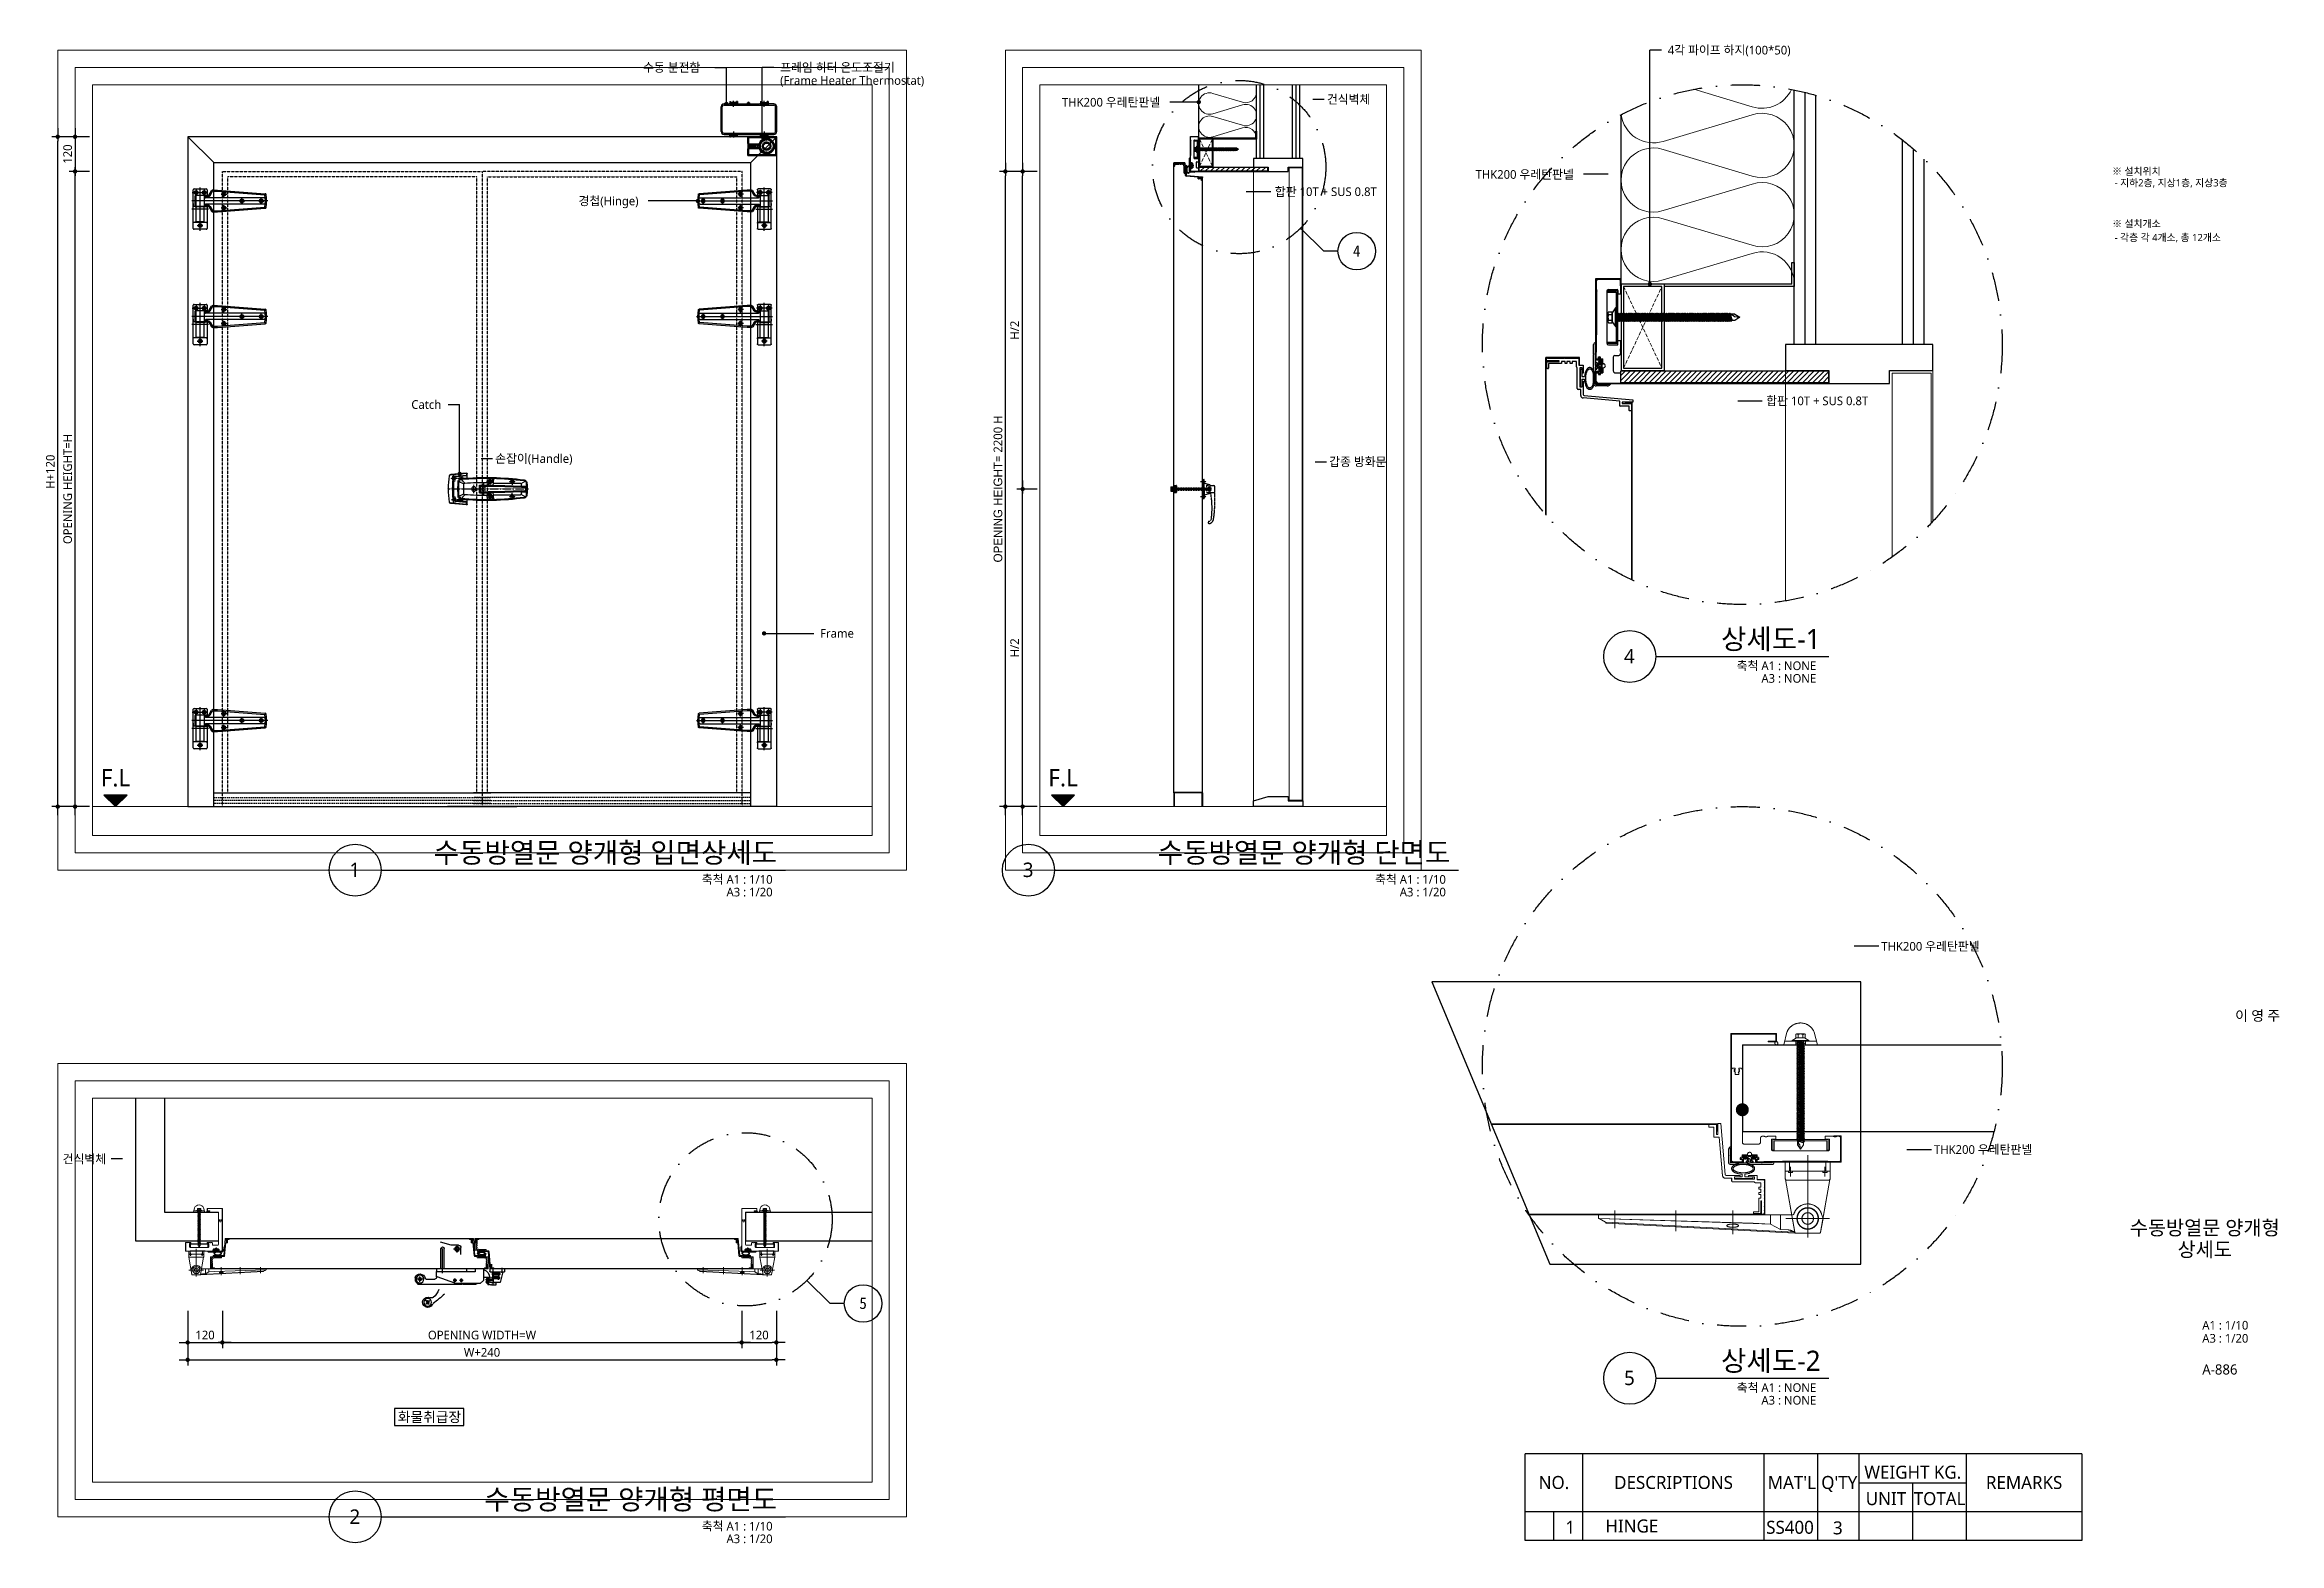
# Model space of a CAD drawing. Header units: millimetres. Extents: x 232323 to 272954, y -5343 to 8721.
# Drawn here: x 244911 to 252650, y -5343 to -152 of the extents above; entities that cross this region are included whole.
import ezdxf
from ezdxf.enums import TextEntityAlignment as Align
from ezdxf.xclip import XClip

# ---------------------------------------------------------------- set-up
doc = ezdxf.new("R2010")
doc.units = ezdxf.units.MM
doc.header["$MEASUREMENT"] = 0
doc.header["$XCLIPFRAME"] = 2
doc.header["$PDSIZE"] = -10
for name, pattern in [('ACAD_ISO10W100', [18, 12, -3, 0, -3]), ('CENTER', [2, 1.25, -0.25, 0.25, -0.25]), ('CENTER2', [1.125, 0.75, -0.125, 0.125, -0.125]), ('DASHDOTX2', [2, 1, -0.5, 0, -0.5]), ('DASHED2', [0.375, 0.25, -0.125]), ('HIDDEN', [0.375, 0.25, -0.125]), ('HIDDEN2', [0.1875, 0.125, -0.0625]), ('MR033~MR037 방열문 및 기타 도어 상세도$0$CENTER', [2, 1.25, -0.25, 0.25, -0.25]), ('PHANTOM2', [1.25, 0.625, -0.125, 0.125, -0.125, 0.125, -0.125])]:
    doc.linetypes.add(name, pattern=pattern)
doc.layers.get('0').update_dxf_attribs({"linetype": 'CONTINUOUS'})
for name, color, linetype in [('1', 1, 'CONTINUOUS'), ('3', 3, 'CONTINUOUS'), ('3H', 3, 'HIDDEN'), ('A-TEXT2', 7, 'CONTINUOUS'), ('BOLT', 8, 'CONTINUOUS'), ('C', 1, 'CENTER2'), ('DOOR', 7, 'CONTINUOUS'), ('H', 3, 'HIDDEN2'), ('HID', 2, 'HIDDEN'), ('MR033~MR037 방열문 및 기타 도어 상세도$0$T', 2, 'CONTINUOUS'), ('P', 3, 'PHANTOM2'), ('T', 2, 'CONTINUOUS'), ('WAL', 3, 'CONTINUOUS'), ('냉동', 3, 'CONTINUOUS')]:
    doc.layers.add(name, color=color, linetype=linetype)
for name, color, linetype, lineweight in [('A-BORD-TEXT', 3, 'CONTINUOUS', 25), ('A-DIMS', 7, 'CONTINUOUS', 25), ('A-DWXM-DOOR', 4, 'CONTINUOUS', 25), ('A-DWXM-ELEV', 8, 'CONTINUOUS', 18), ('A-ELEV-LIN3', 8, 'CONTINUOUS', 18), ('A-MKXS-LEAD', 7, 'CONTINUOUS', 25), ('A-MKXS-MAK2', 3, 'DASHDOTX2', 25), ('A-MKXS-TEXT1', 3, 'CONTINUOUS', 25), ('A-MKXS-TEXT2', 7, 'CONTINUOUS', 25), ('A-MKXX-NAME', 3, 'CONTINUOUS', 25), ('A-MKXX-SYMB', 7, 'CONTINUOUS', 25), ('A-WAXM-DRYW', 4, 'CONTINUOUS', 25), ('A-XXXX-FIN1', 255, 'CONTINUOUS', 18), ('A-XXXX-FIN2', 6, 'CONTINUOUS', 20), ('A-XXXX-FIN3', 4, 'CONTINUOUS', 25), ('A-XXXX-HATC', 8, 'CONTINUOUS', 18), ('A-XXXX-INSL2', 8, 'CONTINUOUS', 18), ('A-XXXX-OPEN', 1, 'ACAD_ISO10W100', 15), ('A-XXXX-STL', 3, 'CONTINUOUS', 25), ('A-XXXX-SYMB', 7, 'CONTINUOUS', 25), ('A-XXXX-TXT1', 3, 'CONTINUOUS', 25), ('A-XXXX-TXT2', 3, 'CONTINUOUS', 25)]:
    doc.layers.add(name, color=color, linetype=linetype, lineweight=lineweight)
doc.layers.add('A-XXXX-NPLT', color=144, linetype='CONTINUOUS', lineweight=15, plot=False)
doc.styles.add('HY울릉도L', font='')
doc.styles.add('돋움체', font='')
doc.styles.add('맑은고딕', font='malgun.ttf')
doc.styles.get('HY울릉도L').set_extended_font_data('HYwulM')
doc.styles.get('돋움체').set_extended_font_data('DotumChe')
doc.dimstyles.new('CDIM', dxfattribs={"dimtxt": 3, "dimasz": 1.5, "dimexe": 2, "dimexo": 1, "dimgap": 1, "dimtad": 1, "dimdec": 0, "dimrnd": 0.5, "dimzin": 0, "dimdsep": 32, "dimlunit": 6, "dimtxsty": 'HY울릉도L', "dimblk1": '_CIDOT', "dimblk2": '_CIDOT', "dimsah": 1, "dimcen": 5.5, "dimclrd": 2, "dimclre": 2, "dimclrt": 7, "dimadec": 0, "dimazin": 0, "dimtfac": 1, "dimtdec": 0, "dimtix": 1, "dimtmove": 2, "dimatfit": 1, "dimldrblk": '_CIDOT', "dimfxl": 1, "dimtolj": 1, "dimtzin": 0, "dimlwd": -1, "dimarcsym": 0})
pattern_1 = [(45, (-290834.0083, -78700.745), (-0.33560235504, 0.33560235504), [])]

msp = doc.modelspace()

# ---------------------------------------------------------------- texts
at = {"layer": 'A-BORD-TEXT', "style": '맑은고딕'}
msp.add_text('이 영 주', height=35, dxfattribs=at).set_placement((252652.7, -3532.7), align=Align.RIGHT)
for s, p in [('수동방열문 양개형', (252391.9, -4249.7)), ('상세도', (252391.9, -4324.7))]:
    msp.add_text(s, height=50, dxfattribs=at).set_placement(p, align=Align.MIDDLE_CENTER)
for s, height, p in [('A1 : 1/10', 30, (252383.3, -4602.3)), ('A3 : 1/20', 30, (252383.3, -4647.6)), ('A-886', 35, (252383.3, -4758))]:
    msp.add_text(s, height=height, dxfattribs=at).set_placement(p)
at = {"layer": 'A-MKXS-TEXT1', "style": '맑은고딕'}
for s, p in [('4각 파이프 하지(100*50)', (250532.3, -171)), ('수동 분전함', (246983.1, -231)), ('프레임 히터 온도조절기', (247458, -231)), ('(Frame Heater Thermostat)', (247458, -276)), ('경첩(Hinge)', (246759.6, -693.4)), ('Frame', (247596.4, -2191))]:
    msp.add_text(s, height=30, rotation=360, dxfattribs=at).set_placement(p, align=Align.MIDDLE_LEFT)
msp.add_text('Catch', height=30, dxfattribs=at).set_placement((246180.6, -1398.4), align=Align.MIDDLE_LEFT)
at = {"layer": 'A-MKXS-TEXT2', "style": '돋움체'}
for s, p in [('4', (249455, -866.8)), ('5', (247745.2, -4511.3))]:
    msp.add_text(s, height=40, dxfattribs=at).set_placement(p, align=Align.MIDDLE)
at = {"layer": 'A-MKXX-NAME', "style": '맑은고딕'}
for s, p in [('※ 설치위치', (252071.3, -603)), (' - 지하2층, 지상1층, 지상3층', (252071.3, -643)), ('※ 설치개소', (252071.3, -784.7)), (' - 각층 각 4개소, 총 12개소', (252071.3, -832.6))]:
    msp.add_text(s, height=25, dxfattribs=at).set_placement(p)
at = {"layer": 'A-MKXX-NAME', "style": '돋움체'}
msp.add_text('화물취급장', height=35, dxfattribs=at).set_placement((246243.5, -4905.1), align=Align.MIDDLE_CENTER)
at = {"layer": 'A-MKXX-NAME', "style": '맑은고딕'}
for s, p in [('WEIGHT KG.', (251380.7, -5118.7)), ('NO.', (250137.9, -5154.4)), ('DESCRIPTIONS', (250552.2, -5154.4)), ("MAT'L", (250961.8, -5154.4)), ("Q'TY", (251126.1, -5154.4)), ('UNIT', (251287.8, -5210.4)), ('TOTAL', (251473.5, -5210.4)), ('REMARKS', (251766.3, -5154.4)), ('1', (250194.6, -5309.6))]:
    msp.add_text(s, height=45, dxfattribs=at).set_placement(p, align=Align.CENTER)
at = {"layer": 'A-MKXX-NAME', "color": 6, "style": '맑은고딕'}
msp.add_text('HINGE', height=45, dxfattribs=at).set_placement((250316, -5305.1))
msp.add_text('SS400', height=45, dxfattribs=at).set_placement((250955.6, -5309.6), align=Align.CENTER)
msp.add_text('3', height=45, dxfattribs=at).set_placement((251138, -5311.6), align=Align.RIGHT)
at = {"layer": 'A-XXXX-TXT1', "style": '맑은고딕'}
for s, p in [('상세도-1', (251061.8, -2266.4)), ('수동방열문 양개형 입면상세도', (247447.5, -3006.4)), ('수동방열문 양개형 단면도', (249779.3, -3006.4)), ('상세도-2', (251061.8, -4766.4)), ('수동방열문 양개형 평면도', (247447.5, -5246.4))]:
    msp.add_text(s, height=70, dxfattribs=at).set_placement(p, align=Align.BOTTOM_RIGHT)
for s, p in [('4', (250399.2, -2269.9)), ('1', (245984.9, -3009.9)), ('3', (248316.7, -3009.9)), ('5', (250399.2, -4769.9)), ('2', (245984.9, -5249.9))]:
    msp.add_text(s, height=50, dxfattribs=at).set_placement(p, align=Align.MIDDLE)
for s, p in [('축척 A1 : NONE', (251046.2, -2288.2)), ('A3 : NONE', (251046.2, -2332)), ('축척 A1 : 1/10', (247431.9, -3028.2)), ('A3 : 1/20', (247431.9, -3072)), ('축척 A1 : 1/10', (249763.7, -3028.2)), ('A3 : 1/20', (249763.7, -3072)), ('축척 A1 : NONE', (251046.2, -4788.2)), ('A3 : NONE', (251046.2, -4832)), ('축척 A1 : 1/10', (247431.9, -5268.2)), ('A3 : 1/20', (247431.9, -5312))]:
    msp.add_text(s, height=30, dxfattribs=at).set_placement(p, align=Align.TOP_RIGHT)
at = {"layer": 'A-XXXX-TXT2', "style": '맑은고딕'}
for s, p in [('THK200 우레탄판넬', (248434, -351.5)), ('건식벽체', (249351.6, -341.4)), ('THK200 우레탄판넬', (249866.4, -601.6)), ('합판 10T + SUS 0.8T ', (249171.3, -661.3)), ('합판 10T + SUS 0.8T ', (250873.2, -1385.7)), ('갑종 방화문', (249359.6, -1596.9))]:
    msp.add_text(s, height=30, dxfattribs=at).set_placement(p, align=Align.MIDDLE_LEFT)
msp.add_text('손잡이(Handle)', height=30, rotation=360, dxfattribs=at).set_placement((246471.2, -1585.7), align=Align.MIDDLE_LEFT)
for p in [(245156.1, -2691), (248437.9, -2691)]:
    msp.add_text('F.L', height=60, dxfattribs=at).set_placement(p, align=Align.MIDDLE_CENTER)
at = {"layer": 'A-XXXX-TXT2', "color": 6, "style": '맑은고딕'}
for s, p in [('THK200 우레탄판넬', (251271.8, -3275)), ('건식벽체', (244973, -4011.7)), ('THK200 우레탄판넬', (251454.2, -3978.7))]:
    msp.add_text(s, height=30, dxfattribs=at).set_placement(p, align=Align.MIDDLE_LEFT)

# ---------------------------------------------------------------- blocks, each defined once
blk = doc.blocks.new('A$C27E92AF4')
at = {"color": 1}
for p, q in [((-100, 41.4), (-100, 65)), ((-100, 65), (0, 65)), ((-97, 62), (-100, 65)), ((-100, 0), (-100, 23.6)), ((-97, 3), (-100, 0)), ((-100, 0), (0, 0)), ((-99.5, 41), (-60.8, 41)), ((-99.5, 40), (-60, 40)), ((-99.5, 39), (-60.3, 39)), ((-99.5, 38), (-60.5, 38)), ((-99.5, 37), (-60.7, 37)), ((-99.5, 36), (-74, 36)), ((-99.5, 35), (-75, 35)), ((-99.5, 34), (-75, 34)), ((-99.5, 33), (-75, 33)), ((-99.5, 32), (-75, 32)), ((-99.5, 31), (-75, 31)), ((-99.5, 30), (-75, 30)), ((-99.5, 29), (-74, 29)), ((-99.5, 28), (-60.7, 28)), ((-99.5, 27), (-60.5, 27)), ((-99.5, 26), (-60.3, 26)), ((-99.5, 25), (-60, 25)), ((-99.5, 24), (-60.8, 24)), ((-99, 40), (-99, 41)), ((-99, 38), (-99, 39)), ((-99, 36), (-99, 37)), ((-99, 34), (-99, 35)), ((-99, 32), (-99, 33)), ((-99, 30), (-99, 31)), ((-99, 28), (-99, 29)), ((-99, 26), (-99, 27)), ((-99, 24), (-99, 25)), ((-97, 3), (-97, 62)), ((-97, 62), (-3, 62)), ((-97, 3), (-3, 3)), ((-75, 34), (-75, 35)), ((-75, 32), (-75, 33)), ((-75, 30), (-75, 31)), ((-74, 29), (-74, 36)), ((-68.8, 34.9), (-68.8, 30.1)), ((-68.8, 34.9), (-60.4, 32.5)), ((-60.4, 32.5), (-68.8, 30.1)), ((-55.5, 33.3), (-57.5, 33.3)), ((-57.5, 31.8), (-57.5, 33.3)), ((-55.5, 31.8), (-57.5, 31.8)), ((-56.8, 38), (-56.6, 38.7)), ((-54.8, 37.4), (-56.8, 38)), ((-54.8, 27.6), (-56.8, 27)), ((-56.6, 26.3), (-56.8, 27)), ((-54.7, 38.2), (-56.6, 38.7)), ((-54.7, 26.8), (-56.6, 26.3)), ((-55.5, 31.8), (-55.5, 33.3)), ((-54.8, 43.1), (-54.1, 44.4)), ((-53.1, 42.1), (-54.8, 43.1)), ((-54.8, 37.4), (-54.7, 38.2)), ((-54.7, 26.8), (-54.8, 27.6)), ((-53.1, 22.9), (-54.8, 21.9)), ((-54.1, 20.6), (-54.8, 21.9)), ((-52.3, 43.4), (-54.1, 44.4)), ((-52.3, 21.6), (-54.1, 20.6)), ((-53.1, 42.1), (-52.3, 43.4)), ((-52.3, 21.6), (-53.1, 22.9)), ((-51.1, 48.1), (-50.6, 48.7)), ((-49.7, 46.7), (-51.1, 48.1)), ((-49.7, 18.3), (-51.1, 16.9)), ((-50.6, 16.3), (-51.1, 16.9)), ((-49.2, 47.3), (-50.6, 48.7)), ((-49.2, 17.7), (-50.6, 16.3)), ((-49.7, 46.7), (-49.2, 47.3)), ((-49.2, 17.7), (-49.7, 18.3)), ((-47.7, 32.5), (-48.5, 32.5)), ((-47.4, 29.9), (-48.2, 29.7)), ((-47.1, 36.5), (-47.8, 36.7)), ((-46.8, 51.6), (-45.6, 52.4)), ((-45.8, 49.9), (-46.8, 51.6)), ((-45.8, 15.1), (-46.8, 13.4)), ((-45.6, 12.6), (-46.8, 13.4)), ((-46, 38.9), (-46.6, 39.2)), ((-46, 26.1), (-46.6, 25.7)), ((-45.8, 49.9), (-44.6, 50.6)), ((-44.6, 14.4), (-45.8, 15.1)), ((-44.6, 50.6), (-45.6, 52.4)), ((-44.6, 14.4), (-45.6, 12.6)), ((-44.4, 24), (-45, 23.5)), ((-43.5, 42), (-44, 42.5)), ((-41.3, 43.5), (-41.7, 44.2)), ((-41.3, 21.5), (-41.7, 20.8)), ((-41.1, 54.1), (-40.4, 54.3)), ((-40.6, 52.2), (-41.1, 54.1)), ((-40.6, 12.8), (-41.1, 10.9)), ((-40.4, 10.7), (-41.1, 10.9)), ((-40.6, 52.2), (-39.9, 52.4)), ((-39.9, 12.6), (-40.6, 12.8)), ((-39.9, 52.4), (-40.4, 54.3)), ((-39.9, 12.6), (-40.4, 10.7)), ((-38.9, 20.4), (-39.1, 19.7)), ((-37.6, 45), (-37.7, 45.7)), ((-35.7, 53), (-35.7, 55)), ((-35.7, 55), (-34.2, 55)), ((-35.7, 53), (-34.2, 53)), ((-35.7, 12), (-35.7, 10)), ((-34.2, 12), (-35.7, 12)), ((-34.2, 10), (-35.7, 10)), ((-35, 19.8), (-35, 19)), ((-35, 45.2), (-35, 46)), ((-34.2, 53), (-34.2, 55)), ((-34.2, 12), (-34.2, 10)), ((-32.3, 20), (-32.2, 19.3)), ((-31, 44.6), (-30.8, 45.3)), ((-29.3, 12.8), (-30, 12.6)), ((-30, 12.6), (-29.5, 10.7)), ((-28.8, 10.9), (-29.5, 10.7)), ((-29.3, 12.8), (-28.8, 10.9)), ((-28.6, 43.5), (-28.2, 44.2)), ((-28.6, 21.5), (-28.2, 20.8)), ((-26.4, 23), (-25.9, 22.5)), ((-25.5, 41), (-24.9, 41.5)), ((-24.1, 15.1), (-25.3, 14.4)), ((-25.3, 14.4), (-24.3, 12.6)), ((-23.1, 13.4), (-24.3, 12.6)), ((-24.1, 15.1), (-23.1, 13.4)), ((-23.9, 38.9), (-23.3, 39.2)), ((-23.9, 26.1), (-23.3, 25.7)), ((-22.8, 45.8), (-19.6, 48.9)), ((-22.8, 45.8), (-21.7, 44.7)), ((-22.8, 28.5), (-22.1, 28.3)), ((-22.5, 35.1), (-21.7, 35.3)), ((-22.2, 32.5), (-21.5, 32.5)), ((-21.7, 44.7), (-18.5, 47.9)), ((-20.2, 18.3), (-20.7, 17.7)), ((-20.7, 17.7), (-19.3, 16.3)), ((-20.2, 18.3), (-18.8, 16.9)), ((-19.6, 48.9), (-18.5, 47.9)), ((-18.8, 16.9), (-19.3, 16.3)), ((-16.8, 22.9), (-17.6, 21.6)), ((-17.6, 21.6), (-15.8, 20.6)), ((-16.8, 22.9), (-15.1, 21.9)), ((-15.1, 21.9), (-15.8, 20.6)), ((-9.9, 40), (-0.5, 40)), ((-9.9, 25), (-0.5, 25)), ((-9.6, 39), (-0.5, 39)), ((-9.6, 26), (-0.5, 26)), ((-9.4, 38), (-0.5, 38)), ((-9.4, 27), (-0.5, 27)), ((-9.2, 37), (-0.5, 37)), ((-9.2, 28), (-0.5, 28)), ((-9.1, 41), (-0.5, 41)), ((-9.1, 24), (-0.5, 24)), ((-5.3, 36), (-0.5, 36)), ((-5.3, 29), (-0.5, 29)), ((-4.2, 35), (-0.5, 35)), ((-4.2, 30), (-0.5, 30)), ((-4.1, 34), (-0.5, 34)), ((-4.1, 33), (-0.5, 33)), ((-4.1, 32), (-0.5, 32)), ((-4.1, 31), (-0.5, 31)), ((-3, 62), (0, 65)), ((-3, 3), (-3, 62)), ((-3, 3), (0, 0)), ((-1, 40), (-1, 41)), ((-1, 38), (-1, 39)), ((-1, 36), (-1, 37)), ((-1, 34), (-1, 35)), ((-1, 32), (-1, 33)), ((-1, 30), (-1, 31)), ((-1, 28), (-1, 29)), ((-1, 26), (-1, 27)), ((-1, 24), (-1, 25)), ((0, 41.4), (0, 65)), ((0, 0), (0, 23.6))]:
    blk.add_line(p, q, dxfattribs=at)
for radius in [25, 22.5, 14.5, 10.7]:
    blk.add_circle((-35, 32.5), radius, dxfattribs=at)
for centre, radius, start, end in [((-99.5, 41.5), 0.5, 173.33174, 270), ((-99.5, 39.5), 0.5, 90, 270), ((-99.5, 37.5), 0.5, 90, 270), ((-99.5, 35.5), 0.5, 90, 270), ((-99.5, 33.5), 0.5, 90, 270), ((-99.5, 31.5), 0.5, 90, 270), ((-99.5, 29.5), 0.5, 90, 270), ((-99.5, 27.5), 0.5, 90, 270), ((-99.5, 25.5), 0.5, 90, 270), ((-99.5, 23.5), 0.5, 90, 186.66826), ((-35, 32.5), 26.1, 180.40509, 179.59491), ((-35, 32.5), 27.2, 18.17538, 161.82462), ((-35, 32.5), 27.2, 198.17538, 341.82462), ((-35, 32.5), 13.5, 161.90497, 180), ((-35, 32.5), 13.5, 191.90497, 210), ((-35, 32.5), 12.8, 180, 191.90497), ((-35, 32.5), 12.8, 150, 161.90497), ((-35, 32.5), 13.5, 131.90497, 150), ((-35, 32.5), 12.8, 210, 221.90497), ((-35, 32.5), 13.5, 221.90497, 240), ((-35, 32.5), 12.8, 120, 131.90497), ((-35, 32.5), 13.5, 101.90497, 120), ((-35, 32.5), 12.8, 240, 251.90497), ((-35, 32.5), 13.5, 251.90497, 270), ((-35, 32.5), 12.8, 90, 101.90497), ((-35, 32.5), 12.8, 270, 281.90497), ((-35, 32.5), 13.5, 71.90497, 90), ((-35, 32.5), 13.5, 281.90497, 300), ((-35, 32.5), 12.8, 60, 71.90497), ((-35, 32.5), 12.8, 300, 311.90497), ((-35, 32.5), 13.5, 41.90497, 60), ((-35, 32.5), 13.5, 311.90497, 330), ((-35, 32.5), 12.8, 30, 41.90497), ((-35, 32.5), 12.8, 330, 341.90497), ((-35, 32.5), 13.5, 11.90497, 30), ((-35, 32.5), 12.8, 0, 11.90497), ((-35, 32.5), 13.5, 341.90497, 0), ((-35, 32.5), 27.2, 350.49477, 9.50523), ((-35, 32.5), 28.2, 350.83419, 9.16581), ((-35, 32.5), 29.9, 353.26641, 6.73359), ((-35, 32.5), 30.9, 2.78696, 4.64819), ((-35, 32.5), 30.9, 355.35181, 357.21304), ((-35, 32.5), 30.9, 359.07134, 0.92866), ((-0.5, 41.5), 0.5, 270, 6.66826), ((-0.5, 39.5), 0.5, 270, 90), ((-0.5, 37.5), 0.5, 270, 90), ((-0.5, 35.5), 0.5, 270, 90), ((-0.5, 33.5), 0.5, 270, 90), ((-0.5, 31.5), 0.5, 270, 90), ((-0.5, 29.5), 0.5, 270, 90), ((-0.5, 27.5), 0.5, 270, 90), ((-0.5, 25.5), 0.5, 270, 90), ((-0.5, 23.5), 0.5, 353.33174, 90)]:
    blk.add_arc(centre, radius, start, end, dxfattribs=at)
at = {"layer": 'A-TEXT2', "color": 1, "style": '돋움체', "width": 0.5}
for s, rotation, p in [('40', 90, (-55.1, 32.5)), ('30', 60, (-52.4, 42.6)), ('50', 120, (-52.4, 22.4)), ('20', 30, (-45, 50)), ('60', 150, (-45, 15)), ('70', 180, (-35, 12.3)), ('80', 210, (-24.9, 15)), ('90', 240, (-17.5, 22.4))]:
    blk.add_text(s, height=3, rotation=rotation, dxfattribs=at).set_placement(p, align=Align.TOP_CENTER)
blk.add_text('10', height=3, dxfattribs=at).set_placement((-35, 52.7), align=Align.TOP_CENTER)
blk = doc.blocks.new('hinge')
at = {"color": 8}
for centre, radius, start, end in [((2021168.6, 147940.9), 3, 2.96111, 90), ((2021168.6, 147924.9), 3, 270, 357.03889), ((2021171.2, 147955.2), 3, 8.29588, 85.62707), ((2021171.2, 147910.6), 3, 274.37293, 351.70412), ((2021014, 147932.9), 157.9, 357.03889, 2.96111)]:
    blk.add_arc(centre, radius, start, end, dxfattribs=at)
at = {"layer": '1', "color": 8, "linetype": 'CENTER'}
for p, q in [((2020945.8, 147829.9), (2020945.8, 147979.9)), ((2021180.8, 147932.9), (2020916.8, 147932.9)), ((2020974.8, 147904.9), (2020916.8, 147904.9)), ((2020918.8, 147961.9), (2020972.8, 147961.9)), ((2020931.8, 147971.9), (2020931.8, 147952.7)), ((2020959.8, 147971.9), (2020959.8, 147952.7)), ((2021018.3, 147956.9), (2021038.3, 147956.9)), ((2021018.3, 147956.9), (2021038.3, 147956.9)), ((2021018.3, 147908.9), (2021038.3, 147908.9)), ((2021028.3, 147946.9), (2021028.3, 147966.9)), ((2021028.3, 147898.9), (2021028.3, 147918.9)), ((2021090.8, 147922.9), (2021090.8, 147942.9)), ((2021157.8, 147922.9), (2021157.8, 147942.9)), ((2020935.8, 147847.9), (2020955.8, 147847.9))]:
    blk.add_line(p, q, dxfattribs=at)
at = {"layer": '1', "color": 8, "linetype": 'Continuous'}
for p, q in [((2020921.8, 147837.9), (2020921.8, 147971.9)), ((2020929.5, 147914), (2020923.5, 147914)), ((2020931.8, 147912.5), (2020923.5, 147913.8)), ((2020924.8, 147974.9), (2020966.8, 147974.9)), ((2020929, 147914.9), (2020929, 147950.9)), ((2020973, 147951.9), (2020930, 147951.9)), ((2020973, 147913.9), (2020930, 147913.9)), ((2020931.8, 147914.9), (2020931.8, 147950.9)), ((2020931.8, 147861.3), (2020931.8, 147911.5)), ((2020958.8, 147912.5), (2020932.8, 147912.5)), ((2020934.3, 147913.9), (2020934.3, 147912.7)), ((2020957.3, 147913.9), (2020957.3, 147913)), ((2020957.3, 147913), (2020957.3, 147912.7)), ((2020959.8, 147951.7), (2020959.8, 147914.1)), ((2020959.8, 147912.5), (2020968.2, 147913.8)), ((2020959.8, 147861.3), (2020959.8, 147911.5)), ((2020960.1, 147951.4), (2020963.6, 147945.4)), ((2020960.1, 147914.4), (2020963.6, 147920.4)), ((2020973, 147947.9), (2020962.2, 147947.9)), ((2020973, 147917.9), (2020962.2, 147917.9)), ((2021168.6, 147943.9), (2020966.2, 147943.9)), ((2021168.6, 147921.9), (2020966.2, 147921.9)), ((2020969.8, 147971.9), (2020969.8, 147951.9)), ((2020969.8, 147913.9), (2020969.8, 147837.9)), ((2020977.3, 147954.4), (2020985.4, 147968.4)), ((2020977.3, 147911.4), (2020985.4, 147897.4)), ((2020980.7, 147952.4), (2020988.8, 147966.4)), ((2020980.7, 147913.4), (2020988.8, 147899.4)), ((2020989.7, 147970.9), (2021005.8, 147970.9)), ((2020989.7, 147966.9), (2021005.8, 147966.9)), ((2020989.7, 147898.9), (2021005.8, 147898.9)), ((2021005.5, 147966.9), (2021170.3, 147954.3)), ((2021005.5, 147898.9), (2021170.3, 147911.5)), ((2021005.8, 147970.9), (2021171.5, 147958.2)), ((2021005.8, 147894.9), (2021171.5, 147907.6)), ((2021173.3, 147957.4), (2021170.3, 147954.3)), ((2021173.3, 147908.4), (2021170.3, 147911.5)), ((2020931.8, 147860.3), (2020922.1, 147858.9)), ((2020969.6, 147858.8), (2020922.1, 147858.8)), ((2020966.8, 147834.9), (2020924.8, 147834.9)), ((2020958.8, 147860.3), (2020932.8, 147860.3)), ((2020959.8, 147860.3), (2020969.6, 147858.9)), ((2020989.7, 147894.9), (2021005.8, 147894.9))]:
    blk.add_line(p, q, dxfattribs=at)
for centre, radius in [((2020931.8, 147961.9), 6.5), ((2020931.8, 147961.9), 3.25), ((2020959.8, 147961.9), 6.5), ((2020959.8, 147961.9), 3.25), ((2021028.3, 147956.9), 6.5), ((2021028.3, 147908.9), 6.5), ((2021028.3, 147956.9), 3.25), ((2021028.3, 147908.9), 3.25), ((2021090.8, 147932.9), 6.5), ((2021090.8, 147932.9), 3.25), ((2021157.8, 147932.9), 6.5), ((2021157.8, 147932.9), 3.25), ((2020945.8, 147847.9), 6.5), ((2020945.8, 147847.9), 3.25)]:
    blk.add_circle(centre, radius, dxfattribs=at)
for centre, radius, start, end in [((2020924.8, 147971.9), 3, 90, 180), ((2020930, 147950.9), 1, 90, 180), ((2020930, 147914.9), 1, 180, 270), ((2020932.8, 147950.9), 1, 90, 180), ((2020932.8, 147914.9), 1, 180, 270), ((2020932.8, 147911.5), 1, 90, 180), ((2020958.8, 147911.5), 1, 0, 90), ((2020959.3, 147950.9), 1, 30, 90), ((2020959.3, 147914.9), 1, 270, 330), ((2020966.2, 147946.9), 3, 210, 270), ((2020966.2, 147918.9), 3, 90, 150), ((2020966.8, 147971.9), 3, 0, 90), ((2020973, 147956.9), 5, 270, 330), ((2020973, 147956.9), 9, 270, 330), ((2020973, 147908.9), 9, 30, 90), ((2020973, 147908.9), 5, 30, 90), ((2020989.7, 147965.9), 5, 90, 150), ((2020989.7, 147965.9), 1, 90, 150), ((2020989.7, 147899.9), 1, 210, 270), ((2021018, 147932.9), 153.9, 352.00191, 7.99809), ((2021018, 147932.9), 157.9, 351.70412, 8.29588), ((2020924.8, 147837.9), 3, 180, 270), ((2020932.8, 147861.3), 1, 180, 270), ((2020958.8, 147861.3), 1, 270, 0), ((2020966.8, 147837.9), 3, 270, 0), ((2020989.7, 147899.9), 5, 210, 270)]:
    blk.add_arc(centre, radius, start, end, dxfattribs=at)
for centre, major_axis, ratio, start_param, end_param in [((2020923.5, 147923.8), (0, 10), 0.165895, 1.570796, 3.141593), ((2020968.2, 147923.8), (0, 10), 0.165895, 3.141593, 3.296135), ((2020969.6, 147855.9), (0, 3), 0.096089, -1.570796, -0.028537)]:
    blk.add_ellipse(centre, major_axis=major_axis, ratio=ratio, start_param=start_param, end_param=end_param, dxfattribs=at)
at = {"layer": '1', "color": 8, "linetype": 'Continuous', "extrusion": (0, 0, -1)}
for centre, major_axis, ratio, start_param, end_param in [((2020945.8, 147912.9), (-12.9, 0), 0.02818, 2.679976, 6.745681), ((2020922.1, 147855.9), (0, 3), 0.096089, -1.570796, -0.028537)]:
    blk.add_ellipse(centre, major_axis=major_axis, ratio=ratio, start_param=start_param, end_param=end_param, dxfattribs=at)
blk = doc.blocks.new('door handle')
at = {"color": 8}
for p, q in [((2021975.3, 147423), (2021975.3, 147438.3)), ((2021977.5, 147440.3), (2022031.2, 147435.6)), ((2021786.9, 147394.9), (2021769, 147394.9)), ((2021786.9, 147375.9), (2021769, 147375.9)), ((2021930.9, 147398.1), (2021901.9, 147398.1)), ((2021930.9, 147372.6), (2021901.9, 147372.6)), ((2021931.9, 147373.6), (2021931.9, 147397.1)), ((2021976.2, 147430.4), (2022015.9, 147426.9)), ((2021975.3, 147332.5), (2021975.3, 147347.7)), ((2021976.2, 147340.4), (2022015.9, 147343.8)), ((2021977.3, 147330.5), (2021978.9, 147330.5)), ((2021977.5, 147330.5), (2022031.2, 147335.2))]:
    blk.add_line(p, q, dxfattribs=at)
blk.add_circle((2021951.9, 147385.4), 7.45, dxfattribs=at)
for centre, radius, start, end in [((2021977.3, 147438.3), 2, 85, 180), ((2022030.8, 147430.6), 5, 8.81737, 85), ((2021916.9, 147385.4), 150, 171.16528, 188.83472), ((2022066.9, 147385.4), 300, 178.55784, 181.44216), ((2021769, 147392.9), 2, 90, 178.55784), ((2021769, 147377.9), 2, 181.44216, 270), ((2021778.6, 147406.9), 10, 97.48811, 171.16528), ((2021778.6, 147363.9), 10, 188.83472, 262.51189), ((2021907.6, 146425.3), 1000, 84.89143, 97.48811), ((2021900.9, 145398.1), 2000, 89.97066, 93.26694), ((2021900.9, 149372.6), 2000, 266.73306, 270.02934), ((2021930.9, 147397.1), 1, 0, 90), ((2021930.9, 147373.6), 1, 270, 0), ((2021976.3, 147431.4), 1, 180, 265), ((2021995.7, 147411.4), 10, 5.14617, 84.89143), ((2021995.7, 147359.4), 10, 275.10857, 354.85383), ((2021706.9, 147385.4), 300, 354.85383, 5.14617), ((2022015.6, 147423.9), 3, 7.9433, 85), ((2021739.3, 147385.4), 282, 352.0567, 7.9433), ((2021739.3, 147385.4), 300, 351.18263, 8.81737), ((2021907.6, 148345.4), 1000, 262.51189, 275.10857), ((2021976.3, 147339.4), 1, 95, 180), ((2021977.3, 147332.5), 2, 180, 275), ((2022019.1, 147346.8), 3, 275, 352.0567), ((2022030.8, 147340.2), 5, 275, 351.18263)]:
    blk.add_arc(centre, radius, start, end, dxfattribs=at)
at = {"layer": 'C', "color": 8}
blk.add_line((2022043.3, 147385.4), (2021762.9, 147385.4), dxfattribs=at)
at = {"layer": 'C', "color": 8, "ltscale": 0.4}
for p, q in [((2021830.1, 147411.4), (2021807.6, 147411.4)), ((2021830.1, 147359.4), (2021807.6, 147359.4)), ((2021818.9, 147422.6), (2021818.9, 147400.1)), ((2021818.9, 147348.1), (2021818.9, 147370.6)), ((2021908.1, 147411.4), (2021885.6, 147411.4)), ((2021908.1, 147359.4), (2021885.6, 147359.4)), ((2021896.9, 147422.6), (2021896.9, 147400.1)), ((2021896.9, 147348.1), (2021896.9, 147370.6)), ((2021951.9, 147370.7), (2021951.9, 147400.1)), ((2021991.8, 147412.4), (2021991.8, 147432.3)), ((2021992, 147358.3), (2021992, 147338.4)), ((2021999.3, 147412.4), (2021999.3, 147432.3)), ((2021999.5, 147358.3), (2021999.5, 147338.4)), ((2022016.5, 147358.3), (2022016.5, 147338.4)), ((2022016.8, 147412.4), (2022016.8, 147432.3)), ((2022024, 147358.3), (2022024, 147338.4)), ((2022024.3, 147412.4), (2022024.3, 147432.3))]:
    blk.add_line(p, q, dxfattribs=at)
at = {"layer": 'C', "color": 8, "ltscale": 0.5}
for p, q in [((2021916.9, 147365.7), (2021916.9, 147405)), ((2022032.8, 147422.4), (2021983.8, 147422.4)), ((2022029.5, 147348.4), (2021980.6, 147348.4))]:
    blk.add_line(p, q, dxfattribs=at)
at = {"layer": 'H', "color": 8}
for p, q in [((2021770.6, 147392.9), (2021773.9, 147392.9)), ((2021770.6, 147377.9), (2021773.9, 147377.9)), ((2021773.9, 147392.9), (2021773.9, 147377.9)), ((2021912.8, 147372.6), (2021912.8, 147398.1)), ((2021920.9, 147372.6), (2021920.9, 147398.1)), ((2021999.5, 147425.4), (2021991.5, 147425.4)), ((2021999.5, 147419.4), (2021991.5, 147419.4)), ((2022024.5, 147425.4), (2022016.5, 147425.4)), ((2022024.5, 147419.4), (2022016.5, 147419.4)), ((2021999.8, 147351.4), (2021991.8, 147351.4)), ((2021999.8, 147345.4), (2021991.8, 147345.4)), ((2022024.3, 147351.4), (2022016.3, 147351.4)), ((2022024.3, 147345.4), (2022016.3, 147345.4))]:
    blk.add_line(p, q, dxfattribs=at)
for centre, radius in [((2021818.9, 147411.4), 6.25), ((2021818.9, 147359.4), 6.25), ((2021818.9, 147411.4), 3), ((2021818.9, 147359.4), 3), ((2021896.9, 147411.4), 6.25), ((2021896.9, 147359.4), 6.25), ((2021896.9, 147411.3), 3), ((2021896.8, 147359.4), 2.5)]:
    blk.add_circle(centre, radius, dxfattribs=at)
for centre, start, end in [((2021991.8, 147422.4), 90, 270), ((2021999.3, 147422.4), 270, 90), ((2022016.8, 147422.4), 90, 270), ((2022024.3, 147422.4), 270, 90), ((2021992, 147348.4), 90, 270), ((2021999.5, 147348.4), 270, 90), ((2022016.5, 147348.4), 90, 270), ((2022024, 147348.4), 270, 90)]:
    blk.add_arc(centre, 3, start, end, dxfattribs=at)
at = {"layer": 'T', "color": 8}
for p, q in [((2021975.9, 147439.8), (2021977.1, 147438.5)), ((2021976.9, 147437.9), (2021976.9, 147432.6)), ((2021977.7, 147438.6), (2022024.2, 147434.6)), ((2022024.2, 147434.6), (2022034.2, 147434.2)), ((2021786.9, 147391.9), (2021770.9, 147391.9)), ((2021786.9, 147378.9), (2021770.9, 147378.9)), ((2021787.8, 147404.5), (2021771.5, 147413.6)), ((2021771.5, 147357.2), (2021787.8, 147366.3)), ((2021786.9, 147394.9), (2021786.9, 147402.4)), ((2021786.9, 147368.4), (2021786.9, 147375.9)), ((2021884.2, 147405.4), (2021789.9, 147405.4)), ((2021884.2, 147365.4), (2021789.9, 147365.4)), ((2021899, 147409.5), (2021880.9, 147424.6)), ((2021899, 147361.2), (2021880.9, 147346.1)), ((2021931.9, 147398.4), (2021888.4, 147398.4)), ((2021888.4, 147398.1), (2021888.4, 147398.4)), ((2021888.4, 147372.4), (2021888.4, 147372.7)), ((2021931.9, 147372.4), (2021888.4, 147372.4)), ((2021891.9, 147398.1), (2021891.9, 147398.4)), ((2021891.9, 147372.4), (2021891.9, 147372.6)), ((2021927.6, 147395.1), (2021901.9, 147395.1)), ((2021927.6, 147375.6), (2021901.9, 147375.6)), ((2021927.6, 147395.1), (2021930.9, 147398.1)), ((2021927.6, 147395.1), (2021931.9, 147397.1)), ((2021927.6, 147375.6), (2021927.6, 147395.1)), ((2021927.6, 147375.6), (2021930.9, 147372.6)), ((2021927.6, 147375.6), (2021931.9, 147373.6)), ((2021932.4, 147372.9), (2021932.4, 147397.9)), ((2021955.4, 147386.4), (2021948.4, 147386.4)), ((2021948.4, 147384.4), (2021948.4, 147386.4)), ((2021955.4, 147384.4), (2021948.4, 147384.4)), ((2021955.4, 147384.4), (2021955.4, 147386.4)), ((2021977.1, 147432.1), (2021975.6, 147430.7)), ((2021977.5, 147431.9), (2022016, 147428.5)), ((2021983.6, 147405.5), (2021996.6, 147421.1)), ((2021983.6, 147365.3), (2021996.6, 147349.7)), ((2022005.7, 147412), (2021986.4, 147402.7)), ((2022005.7, 147358.8), (2021986.4, 147368.1)), ((2022018.8, 147427.3), (2022017.7, 147426.1)), ((2021977.1, 147338.6), (2021975.6, 147340)), ((2021977.1, 147332.3), (2021975.9, 147331)), ((2021976.9, 147332.8), (2021976.9, 147338.2)), ((2021977.5, 147338.9), (2022016, 147342.2)), ((2021977.7, 147332.1), (2022024.2, 147336.2)), ((2022022.3, 147343.5), (2022021.2, 147344.6)), ((2022024.2, 147336.2), (2022034.2, 147336.5))]:
    blk.add_line(p, q, dxfattribs=at)
blk.add_circle((2021951.9, 147385.4), 8.05, dxfattribs=at)
for centre, radius, start, end in [((2021977.6, 147437.9), 0.7, 85, 180), ((2022018.5, 147432.1), 3, 0.21591, 85), ((2022024, 147432.1), 2.5, 85, 189.31592), ((2021916.9, 147385.4), 147.5, 171.16528, 176.6738), ((2021770.6, 147393.9), 1, 176.6738, 270), ((2021770.6, 147376.9), 1, 90, 183.3262), ((2021916.9, 147385.4), 147.5, 183.3262, 188.83472), ((2021770.9, 147390.9), 1, 90, 178.93532), ((2022066.9, 147385.4), 297, 178.93532, 181.06468), ((2021770.9, 147379.9), 1, 181.06468, 270), ((2021778.6, 147406.9), 7.5, 97.48811, 171.16528), ((2021778.6, 147363.9), 7.5, 188.83472, 262.51189), ((2021907.6, 146425.3), 997.5, 84.89143, 97.48811), ((2021789.9, 147402.4), 3, 90, 180), ((2021901, 145392.1), 2003, 89.9707, 93.26698), ((2021901, 149378.6), 2003, 266.73302, 270.0293), ((2021789.9, 147368.4), 3, 180, 270), ((2021711.3, 147385.4), 174, 4.18115, 13.02915), ((2021711.3, 147385.4), 174, 346.97085, 355.81885), ((2021711.3, 147385.4), 178.8, 349.93482, 353.03005), ((2021711.3, 147385.4), 178.8, 6.7677, 9.6825), ((2021711.3, 147385.4), 180.2, 350.28592, 354.23256), ((2021711.3, 147385.4), 180.2, 6.07395, 8.8394), ((2021711.3, 147385.4), 184.3, 353.02449, 355.9546), ((2021711.3, 147385.4), 184.3, 4.0454, 6.15632), ((2021895.8, 147405.7), 5, 6.29771, 50.30671), ((2021902.2, 147413.4), 5, 230.30671, 270.34437), ((2021895.8, 147365), 5, 309.69329, 353.70229), ((2021902.2, 147357.4), 5, 89.65563, 129.69329), ((2021711.3, 147385.4), 190.6, 3.91195, 6.29771), ((2021711.3, 147385.4), 190.6, 353.70229, 356.08805), ((2021906.1, 147403.4), 5, 90.12272, 185.28664), ((2021906.1, 147367.4), 5, 174.71336, 269.87728), ((2021906.1, 147367.4), 5, 174.71336, 269.87728), ((2021908.2, 146425), 983.4, 85.60064, 90.34437), ((2021908.2, 148345.8), 983.4, 269.65563, 274.39936), ((2021931.9, 147397.9), 0.5, 0, 90), ((2021931.9, 147372.9), 0.5, 270, 0), ((2021977.6, 147432.6), 0.7, 180, 265), ((2021983.4, 147402.5), 3, 3.54576, 85.60064), ((2021983.4, 147368.2), 3, 274.39936, 356.45424), ((2021689.4, 147385.4), 297.5, 356.66306, 3.33694), ((2021995.7, 147411.4), 7.5, 5.14617, 84.89143), ((2021995.7, 147359.4), 7.5, 275.10857, 354.85383), ((2021706.9, 147385.4), 297.5, 354.85383, 5.14617), ((2022015.6, 147423.9), 4.6, 7.9433, 85), ((2021739.3, 147385.4), 283.6, 352.0567, 7.9433), ((2021739.3, 147385.4), 286, 350.68408, 9.31592), ((2021907.6, 148345.4), 997.5, 262.51189, 275.10857), ((2021977.6, 147338.2), 0.7, 95, 180), ((2021977.6, 147332.8), 0.7, 180, 275), ((2022018.5, 147338.7), 3, 275, 359.78409), ((2022019.1, 147346.8), 4.6, 275, 352.0567), ((2022024, 147338.7), 2.5, 170.68408, 275)]:
    blk.add_arc(centre, radius, start, end, dxfattribs=at)
blk = doc.blocks.new('A$C649E4CA7')
h = blk.add_hatch()
h.set_pattern_fill('ANSI31', color=1, scale=0.149485, style=0)
h.set_pattern_definition(pattern_1)
h.paths.add_polyline_path([(-2.6, 0.9, 1), (0.3, 0.9, 1)])
at = {"color": 1}
blk.add_circle((-1.1, 0.9), 1.45, dxfattribs=at)
blk = doc.blocks.new('door handle side')
at = {"color": 8}
for p, q in [((2024198.2, 147306.6), (2024217.7, 147306.6)), ((2024198.2, 147306.6), (2024198.2, 147290.5)), ((2024198.2, 147290.5), (2024217.7, 147290.5)), ((2024208.2, 147311), (2024217.2, 147311)), ((2024208.2, 147286), (2024217.2, 147286)), ((2024217.7, 147306.6), (2024218.2, 147307.1)), ((2024217.7, 147306.6), (2024217.7, 147290.5)), ((2024217.7, 147290.5), (2024218.2, 147290)), ((2024218.2, 147310), (2024218.2, 147287)), ((2024308.2, 147331.5), (2024312.7, 147331.5)), ((2024308.2, 147331.5), (2024308.2, 147265.5)), ((2024314.2, 147298.5), (2024314.2, 147330)), ((2024314.2, 147298.5), (2024314.2, 147267)), ((2024315.3, 147318.2), (2024332.1, 147313.8)), ((2024315.3, 147278.8), (2024332.1, 147283.2)), ((2024333.2, 147312.4), (2024333.2, 147284.7)), ((2024350.5, 147289.5), (2024350.5, 147307.5)), ((2024308.2, 147265.5), (2024312.7, 147265.5))]:
    blk.add_line(p, q, dxfattribs=at)
at = {"color": 8, "ltscale": 0.7}
for p, q in [((2024333.2, 147310.5), (2024347.5, 147310.5)), ((2024333.2, 147286.5), (2024347.5, 147286.5))]:
    blk.add_line(p, q, dxfattribs=at)
at = {"color": 8}
for centre, radius, start, end in [((2024217.2, 147310), 1, 0, 90), ((2024217.2, 147287), 1, 270, 0), ((2024312.7, 147330), 1.5, 0, 90), ((2024315.7, 147319.7), 1.5, 180, 255.25644), ((2024331.7, 147312.4), 1.5, 0, 75.25644), ((2024331.7, 147284.7), 1.5, 284.74356, 0), ((2024347.5, 147307.5), 3, 0, 90), ((2024347.5, 147289.5), 3, 270, 0), ((2024312.7, 147267), 1.5, 270, 0), ((2024315.7, 147277.4), 1.5, 104.74356, 180)]:
    blk.add_arc(centre, radius, start, end, dxfattribs=at)
at = {"layer": 'C', "color": 8, "ltscale": 0.8}
blk.add_line((2024198.2, 147298.5), (2024338.2, 147298.5), dxfattribs=at)
at = {"layer": 'C', "color": 8, "ltscale": 0.3}
for p, q in [((2024301, 147324.5), (2024320.8, 147324.5)), ((2024329.2, 147307.3), (2024329.2, 147289.7)), ((2024301, 147272.5), (2024320.8, 147272.5))]:
    blk.add_line(p, q, dxfattribs=at)
at = {"layer": 'H', "color": 8}
for p, q in [((2024198.2, 147302.5), (2024338.2, 147302.5)), ((2024198.2, 147294.5), (2024338.2, 147294.5)), ((2024323.2, 147298.5), (2024323.2, 147309.5)), ((2024323.2, 147298.5), (2024323.2, 147287)), ((2024323.7, 147286.5), (2024332, 147286.5)), ((2024333.2, 147310.5), (2024324, 147310.5)), ((2024333.2, 147310.8), (2024324.2, 147310.5)), ((2024338.2, 147298.5), (2024338.2, 147302.5)), ((2024338.2, 147294.5), (2024338.2, 147298.5))]:
    blk.add_line(p, q, dxfattribs=at)
for centre, radius, start, end in [((2024324.2, 147309.5), 1, 91.4321, 180), ((2024323.7, 147287), 0.5, 180, 270), ((2024329.2, 147298.5), 2.1, 0, 180), ((2024329.2, 147298.5), 2.1, 180, 0), ((2024332, 147281.5), 5, 76.1378, 90)]:
    blk.add_arc(centre, radius, start, end, dxfattribs=at)
at = {"layer": 'H', "color": 8, "linetype": 'ByBlock'}
for p in [(2024323.5, 147310.2), (2024323.7, 147286.5)]:
    blk.add_point(p, dxfattribs=at)
at = {"layer": 'P', "color": 8}
for p, q in [((2024198.2, 147298.5), (2024338.2, 147302.5)), ((2024198.2, 147302.5), (2024338.2, 147298.5)), ((2024338.2, 147294.5), (2024198.2, 147298.5)), ((2024338.2, 147298.5), (2024198.2, 147294.5))]:
    blk.add_line(p, q, dxfattribs=at)
at = {"layer": 'P', "color": 8, "ltscale": 2}
for p, q in [((2024350.5, 147250.9), (2024350.5, 147289.5)), ((2024328.2, 147183.9), (2024328.2, 147180.6))]:
    blk.add_line(p, q, dxfattribs=at)
at = {"layer": 'P', "color": 8, "ltscale": 0.7}
blk.add_arc((2024332, 147281.5), 5, 9.56124, 76.1378, dxfattribs=at)
at = {"layer": 'P', "color": 8, "ltscale": 2}
for centre, radius, start, end in [((2024041.1, 147232.5), 300, 353.01972, 9.56124), ((2024050.5, 147244.5), 300, 350.19981, 1.22325), ((2024330.2, 147183.9), 2, 103.3586, 180), ((2024330.2, 147180.6), 2, 180, 276.33367), ((2024326.9, 147197.5), 12, 283.3586, 353.01972), ((2024328.4, 147196.5), 18, 276.33367, 350.19981)]:
    blk.add_arc(centre, radius, start, end, dxfattribs=at)
at = {"layer": 'T', "color": 8}
for q in [(2024313.2, 147330.5), (2024313.2, 147266.5)]:
    blk.add_line((2024313.2, 147298.5), q, dxfattribs=at)
for centre, start, end in [((2024312.2, 147330.5), 0, 90), ((2024312.2, 147266.5), 270, 0)]:
    blk.add_arc(centre, 1, start, end, dxfattribs=at)
blk = doc.blocks.new('A$C766936E1')
at = {"layer": 'BOLT', "color": 1}
for p, q in [((-4.3, -16.2), (-9, -19.2)), ((9, -19.2), (-9, -19.2)), ((-9, -19.2), (-9, -20)), ((-9, -19.2), (9, -19.2)), ((-9, -20), (9, -20)), ((-5.2, -12.5), (-5.2, -16.2)), ((-5.2, -16.2), (5.2, -16.2)), ((4.3, -16.2), (-4.3, -16.2)), ((-4.1, -12), (4.1, -12)), ((-4.2, -22.4), (1.8, -20)), ((-4.2, -24.2), (4.1, -20.8)), ((-4.2, -24.2), (4.1, -20.8)), ((2.6, -20), (-3.2, -22.4)), ((-3.2, -21.6), (0.7, -20)), ((-3.2, -21.6), (-3.2, -20)), ((-3.2, -23.4), (3.1, -20.8)), ((-2.7, -12.5), (-2.7, -16.2)), ((2.7, -12.5), (2.7, -16.2)), ((4.1, -20.8), (3.1, -20)), ((3.1, -20.8), (3.1, -20)), ((3.1, -20.4), (4.1, -20.8)), ((4.1, -20.8), (3.1, -21.6)), ((3.1, -20.8), (4.1, -20.8)), ((9, -19.2), (4.3, -16.2)), ((5.2, -12.5), (5.2, -16.2)), ((9, -20), (9, -19.2)), ((-4.2, -22.4), (-3.2, -21.6)), ((-3.2, -22.4), (-4.2, -22.4)), ((-3.2, -22.8), (-4.2, -22.4)), ((-4.2, -22.4), (-3.2, -23.2)), ((-4.2, -26.1), (4.1, -22.6)), ((-4.2, -26.1), (4.1, -22.6)), ((-4.2, -24.2), (-3.2, -23.4)), ((-3.2, -24.2), (-4.2, -24.2)), ((-3.2, -24.6), (-4.2, -24.2)), ((-4.2, -24.2), (-3.2, -25)), ((-3.2, -24.6), (-4.2, -24.2)), ((-4.2, -24.2), (-3.2, -25)), ((-4.2, -27.9), (4.1, -24.5)), ((-4.2, -27.9), (4.1, -24.5)), ((-4.2, -26.1), (-3.2, -25.3)), ((-3.2, -26.5), (-4.2, -26.1)), ((-4.2, -26.1), (-3.2, -26.9)), ((-3.2, -26.5), (-4.2, -26.1)), ((-4.2, -26.1), (-3.2, -26.9)), ((-3.2, -26.1), (-4.2, -26.1)), ((-4.2, -29.7), (4.1, -26.3)), ((-4.2, -29.7), (4.1, -26.3)), ((-4.2, -27.9), (-3.2, -27.1)), ((-3.2, -27.9), (-4.2, -27.9)), ((-3.2, -28.3), (-4.2, -27.9)), ((-4.2, -27.9), (-3.2, -28.7)), ((-3.2, -28.3), (-4.2, -27.9)), ((-4.2, -27.9), (-3.2, -28.7)), ((-4.2, -31.6), (4.1, -28.1)), ((-4.2, -31.6), (4.1, -28.1)), ((-4.2, -29.7), (-3.2, -28.9)), ((-3.2, -29.7), (-4.2, -29.7)), ((-3.2, -30.1), (-4.2, -29.7)), ((-4.2, -29.7), (-3.2, -30.5)), ((-3.2, -30.1), (-4.2, -29.7)), ((-4.2, -29.7), (-3.2, -30.5)), ((-4.2, -33.4), (4.1, -30)), ((-4.2, -33.4), (4.1, -30)), ((-4.2, -31.6), (-3.2, -30.8)), ((-3.2, -31.6), (-4.2, -31.6)), ((-3.2, -32), (-4.2, -31.6)), ((-4.2, -31.6), (-3.2, -32.4)), ((-3.2, -32), (-4.2, -31.6)), ((-4.2, -31.6), (-3.2, -32.4)), ((-4.2, -35.2), (4.1, -31.8)), ((-4.2, -35.2), (4.1, -31.8)), ((-4.2, -33.4), (-3.2, -32.6)), ((-3.2, -33.4), (-4.2, -33.4)), ((-3.2, -33.8), (-4.2, -33.4)), ((-4.2, -33.4), (-3.2, -34.2)), ((-3.2, -33.8), (-4.2, -33.4)), ((-4.2, -33.4), (-3.2, -34.2)), ((-4.2, -37.1), (4.1, -33.6)), ((-4.2, -37.1), (4.1, -33.6)), ((-4.2, -35.2), (-3.2, -34.4)), ((-3.2, -35.2), (-4.2, -35.2)), ((-3.2, -35.6), (-4.2, -35.2)), ((-4.2, -35.2), (-3.2, -36)), ((-3.2, -35.6), (-4.2, -35.2)), ((-4.2, -35.2), (-3.2, -36)), ((-4.2, -38.9), (4.1, -35.5)), ((-4.2, -38.9), (4.1, -35.5)), ((-4.2, -37.1), (-3.2, -36.3)), ((-3.2, -37.1), (-4.2, -37.1)), ((-3.2, -37.5), (-4.2, -37.1)), ((-4.2, -37.1), (-3.2, -37.9)), ((-3.2, -37.5), (-4.2, -37.1)), ((-4.2, -37.1), (-3.2, -37.9)), ((-4.2, -40.7), (4.1, -37.3)), ((-4.2, -40.7), (4.1, -37.3)), ((-4.2, -38.9), (-3.2, -38.1)), ((-3.2, -38.9), (-4.2, -38.9)), ((-3.2, -39.3), (-4.2, -38.9)), ((-4.2, -38.9), (-3.2, -39.7)), ((-3.2, -39.3), (-4.2, -38.9)), ((-4.2, -38.9), (-3.2, -39.7)), ((-4.2, -42.6), (4.1, -39.1)), ((-4.2, -42.6), (4.1, -39.1)), ((-4.2, -40.7), (-3.2, -39.9)), ((-3.2, -40.7), (-4.2, -40.7)), ((-3.2, -41.1), (-4.2, -40.7)), ((-4.2, -40.7), (-3.2, -41.5)), ((-3.2, -41.1), (-4.2, -40.7)), ((-4.2, -40.7), (-3.2, -41.5)), ((-4.2, -44.4), (4.1, -41)), ((-4.2, -44.4), (4.1, -41)), ((-4.2, -42.6), (-3.2, -41.8)), ((-3.2, -42.6), (-4.2, -42.6)), ((-3.2, -43), (-4.2, -42.6)), ((-4.2, -42.6), (-3.2, -43.4)), ((-3.2, -43), (-4.2, -42.6)), ((-4.2, -42.6), (-3.2, -43.4)), ((-4.2, -46.2), (4.1, -42.8)), ((-4.2, -46.2), (4.1, -42.8)), ((3.1, -21.6), (-3.2, -24.2)), ((-3.2, -23.4), (-3.2, -22.4)), ((-3.2, -25.3), (3.1, -22.6)), ((3.1, -23.5), (-3.2, -26.1)), ((-3.2, -25.3), (-3.2, -24.2)), ((-3.2, -27.1), (3.1, -24.5)), ((3.1, -25.3), (-3.2, -27.9)), ((-3.2, -27.1), (-3.2, -26.1)), ((-3.2, -28.9), (3.1, -26.3)), ((3.1, -27.1), (-3.2, -29.7)), ((-3.2, -28.9), (-3.2, -27.9)), ((-3.2, -30.8), (3.1, -28.1)), ((3.1, -29), (-3.2, -31.6)), ((-3.2, -30.8), (-3.2, -29.7)), ((-3.2, -32.6), (3.1, -30)), ((3.1, -30.8), (-3.2, -33.4)), ((-3.2, -32.6), (-3.2, -31.6)), ((-3.2, -34.4), (3.1, -31.8)), ((3.1, -32.6), (-3.2, -35.2)), ((-3.2, -34.4), (-3.2, -33.4)), ((-3.2, -36.3), (3.1, -33.6)), ((3.1, -34.5), (-3.2, -37.1)), ((-3.2, -36.3), (-3.2, -35.2)), ((-3.2, -38.1), (3.1, -35.5)), ((3.1, -36.3), (-3.2, -38.9)), ((-3.2, -38.1), (-3.2, -37.1)), ((-3.2, -39.9), (3.1, -37.3)), ((3.1, -38.1), (-3.2, -40.7)), ((-3.2, -39.9), (-3.2, -38.9)), ((-3.2, -41.8), (3.1, -39.1)), ((3.1, -39.9), (-3.2, -42.6)), ((-3.2, -41.8), (-3.2, -40.7)), ((-3.2, -43.6), (3.1, -41)), ((3.1, -41.8), (-3.2, -44.4)), ((-3.2, -43.6), (-3.2, -42.6)), ((-3.2, -45.4), (3.1, -42.8)), ((3.1, -22.6), (3.1, -21.6)), ((4.1, -22.6), (3.1, -21.8)), ((3.1, -22.2), (4.1, -22.6)), ((4.1, -22.6), (3.1, -23.5)), ((3.1, -22.6), (4.1, -22.6)), ((3.1, -24.5), (3.1, -23.5)), ((4.1, -24.5), (3.1, -23.7)), ((3.1, -24.1), (4.1, -24.5)), ((4.1, -24.5), (3.1, -25.3)), ((3.1, -24.5), (4.1, -24.5)), ((3.1, -26.3), (3.1, -25.3)), ((4.1, -26.3), (3.1, -25.5)), ((3.1, -25.9), (4.1, -26.3)), ((4.1, -26.3), (3.1, -27.1)), ((3.1, -26.3), (4.1, -26.3)), ((3.1, -28.1), (3.1, -27.1)), ((4.1, -28.1), (3.1, -27.3)), ((3.1, -27.7), (4.1, -28.1)), ((4.1, -28.1), (3.1, -29)), ((3.1, -28.1), (4.1, -28.1)), ((3.1, -30), (3.1, -29)), ((4.1, -30), (3.1, -29.2)), ((3.1, -29.6), (4.1, -30)), ((4.1, -30), (3.1, -30.8)), ((3.1, -30), (4.1, -30)), ((3.1, -31.8), (3.1, -30.8)), ((4.1, -31.8), (3.1, -31)), ((3.1, -31.4), (4.1, -31.8)), ((4.1, -31.8), (3.1, -32.6)), ((3.1, -31.8), (4.1, -31.8)), ((3.1, -33.6), (3.1, -32.6)), ((4.1, -33.6), (3.1, -32.8)), ((3.1, -33.2), (4.1, -33.6)), ((4.1, -33.6), (3.1, -34.5)), ((3.1, -33.6), (4.1, -33.6)), ((3.1, -35.5), (3.1, -34.5)), ((4.1, -35.5), (3.1, -34.7)), ((3.1, -35.1), (4.1, -35.5)), ((4.1, -35.5), (3.1, -36.3)), ((3.1, -35.5), (4.1, -35.5)), ((3.1, -37.3), (3.1, -36.3)), ((4.1, -37.3), (3.1, -36.5)), ((3.1, -36.9), (4.1, -37.3)), ((4.1, -37.3), (3.1, -38.1)), ((3.1, -37.3), (4.1, -37.3)), ((3.1, -39.1), (3.1, -38.1)), ((4.1, -39.1), (3.1, -38.3)), ((3.1, -38.7), (4.1, -39.1)), ((4.1, -39.1), (3.1, -39.9)), ((3.1, -39.1), (4.1, -39.1)), ((3.1, -41), (3.1, -39.9)), ((4.1, -41), (3.1, -40.2)), ((3.1, -40.6), (4.1, -41)), ((4.1, -41), (3.1, -41.8)), ((3.1, -41), (4.1, -41)), ((3.1, -42.8), (3.1, -41.8)), ((4.1, -42.8), (3.1, -42)), ((3.1, -42.4), (4.1, -42.8)), ((4.1, -42.8), (3.1, -43.6)), ((3.1, -42.8), (4.1, -42.8)), ((-4.2, -44.4), (-3.2, -43.6)), ((-3.2, -44.4), (-4.2, -44.4)), ((-3.2, -44.8), (-4.2, -44.4)), ((-4.2, -44.4), (-3.2, -45.2)), ((-3.2, -44.8), (-4.2, -44.4)), ((-4.2, -44.4), (-3.2, -45.2)), ((-4.2, -48.1), (4.1, -44.6)), ((-4.2, -48.1), (4.1, -44.6)), ((-4.2, -46.2), (-3.2, -45.4)), ((-3.2, -46.2), (-4.2, -46.2)), ((-3.2, -46.6), (-4.2, -46.2)), ((-4.2, -46.2), (-3.2, -47)), ((-3.2, -46.6), (-4.2, -46.2)), ((-4.2, -46.2), (-3.2, -47)), ((-4.2, -49.9), (4.1, -46.5)), ((-4.2, -49.9), (4.1, -46.5)), ((-4.2, -48.1), (-3.2, -47.3)), ((-3.2, -48.1), (-4.2, -48.1)), ((-3.2, -48.5), (-4.2, -48.1)), ((-4.2, -48.1), (-3.2, -48.9)), ((-3.2, -48.5), (-4.2, -48.1)), ((-4.2, -48.1), (-3.2, -48.9)), ((-4.2, -51.7), (4.1, -48.3)), ((-4.2, -51.7), (4.1, -48.3)), ((-4.2, -49.9), (-3.2, -49.1)), ((-3.2, -49.9), (-4.2, -49.9)), ((-3.2, -50.3), (-4.2, -49.9)), ((-4.2, -49.9), (-3.2, -50.7)), ((-3.2, -50.3), (-4.2, -49.9)), ((-4.2, -49.9), (-3.2, -50.7)), ((-4.2, -53.6), (4.1, -50.1)), ((-4.2, -53.6), (4.1, -50.1)), ((-4.2, -51.7), (-3.2, -50.9)), ((-3.2, -51.7), (-4.2, -51.7)), ((-3.2, -52.1), (-4.2, -51.7)), ((-4.2, -51.7), (-3.2, -52.5)), ((-3.2, -52.1), (-4.2, -51.7)), ((-4.2, -51.7), (-3.2, -52.5)), ((-4.2, -55.4), (4.1, -52)), ((-4.2, -55.4), (4.1, -52)), ((-4.2, -53.6), (-3.2, -52.8)), ((-3.2, -53.6), (-4.2, -53.6)), ((-3.2, -54), (-4.2, -53.6)), ((-4.2, -53.6), (-3.2, -54.4)), ((-3.2, -54), (-4.2, -53.6)), ((-4.2, -53.6), (-3.2, -54.4)), ((-4.2, -57.2), (4.1, -53.8)), ((-4.2, -57.2), (4.1, -53.8)), ((-4.2, -55.4), (-3.2, -54.6)), ((-3.2, -55.4), (-4.2, -55.4)), ((-3.2, -55.8), (-4.2, -55.4)), ((-4.2, -55.4), (-3.2, -56.2)), ((-3.2, -55.8), (-4.2, -55.4)), ((-4.2, -55.4), (-3.2, -56.2)), ((-4.2, -59.1), (4.1, -55.6)), ((-4.2, -59.1), (4.1, -55.6)), ((-4.2, -57.2), (-3.2, -56.4)), ((-3.2, -57.2), (-4.2, -57.2)), ((-3.2, -57.6), (-4.2, -57.2)), ((-4.2, -57.2), (-3.2, -58)), ((-3.2, -57.6), (-4.2, -57.2)), ((-4.2, -57.2), (-3.2, -58)), ((-4.2, -60.9), (4.1, -57.5)), ((-4.2, -60.9), (4.1, -57.5)), ((-4.2, -59.1), (-3.2, -58.3)), ((-3.2, -59.1), (-4.2, -59.1)), ((-3.2, -59.5), (-4.2, -59.1)), ((-4.2, -59.1), (-3.2, -59.9)), ((-3.2, -59.5), (-4.2, -59.1)), ((-4.2, -59.1), (-3.2, -59.9)), ((-4.2, -62.7), (4.1, -59.3)), ((-4.2, -62.7), (4.1, -59.3)), ((-4.2, -60.9), (-3.2, -60.1)), ((-3.2, -60.9), (-4.2, -60.9)), ((-3.2, -61.3), (-4.2, -60.9)), ((-4.2, -60.9), (-3.2, -61.7)), ((-3.2, -61.3), (-4.2, -60.9)), ((-4.2, -60.9), (-3.2, -61.7)), ((-4.2, -64.6), (4.1, -61.1)), ((-4.2, -64.6), (4.1, -61.1)), ((-4.2, -62.7), (-3.2, -61.9)), ((-3.2, -62.7), (-4.2, -62.7)), ((-3.2, -63.1), (-4.2, -62.7)), ((-4.2, -62.7), (-3.2, -63.5)), ((-3.2, -63.1), (-4.2, -62.7)), ((-4.2, -62.7), (-3.2, -63.5)), ((-4.2, -66.4), (4.1, -63)), ((-4.2, -66.4), (4.1, -63)), ((-4.2, -64.6), (-3.2, -63.8)), ((3.1, -43.6), (-3.2, -46.2)), ((-3.2, -45.4), (-3.2, -44.4)), ((-3.2, -47.3), (3.1, -44.6)), ((3.1, -45.4), (-3.2, -48.1)), ((-3.2, -47.3), (-3.2, -46.2)), ((-3.2, -49.1), (3.1, -46.5)), ((3.1, -47.3), (-3.2, -49.9)), ((-3.2, -49.1), (-3.2, -48.1)), ((-3.2, -50.9), (3.1, -48.3)), ((3.1, -49.1), (-3.2, -51.7)), ((-3.2, -50.9), (-3.2, -49.9)), ((-3.2, -52.8), (3.1, -50.1)), ((3.1, -50.9), (-3.2, -53.6)), ((-3.2, -52.8), (-3.2, -51.7)), ((-3.2, -54.6), (3.1, -52)), ((3.1, -52.8), (-3.2, -55.4)), ((-3.2, -54.6), (-3.2, -53.6)), ((-3.2, -56.4), (3.1, -53.8)), ((3.1, -54.6), (-3.2, -57.2)), ((-3.2, -56.4), (-3.2, -55.4)), ((-3.2, -58.3), (3.1, -55.6)), ((3.1, -56.4), (-3.2, -59.1)), ((-3.2, -58.3), (-3.2, -57.2)), ((-3.2, -60.1), (3.1, -57.5)), ((3.1, -58.3), (-3.2, -60.9)), ((-3.2, -60.1), (-3.2, -59.1)), ((-3.2, -61.9), (3.1, -59.3)), ((3.1, -60.1), (-3.2, -62.7)), ((-3.2, -61.9), (-3.2, -60.9)), ((-3.2, -63.8), (3.1, -61.1)), ((3.1, -61.9), (-3.2, -64.6)), ((-3.2, -63.8), (-3.2, -62.7)), ((-3.2, -65.6), (3.1, -63)), ((3.1, -63.8), (-3.2, -66.4)), ((3.1, -44.6), (3.1, -43.6)), ((4.1, -44.6), (3.1, -43.8)), ((3.1, -44.2), (4.1, -44.6)), ((4.1, -44.6), (3.1, -45.4)), ((3.1, -44.6), (4.1, -44.6)), ((3.1, -46.5), (3.1, -45.4)), ((4.1, -46.5), (3.1, -45.7)), ((3.1, -46.1), (4.1, -46.5)), ((4.1, -46.5), (3.1, -47.3)), ((3.1, -46.5), (4.1, -46.5)), ((3.1, -48.3), (3.1, -47.3)), ((4.1, -48.3), (3.1, -47.5)), ((3.1, -47.9), (4.1, -48.3)), ((4.1, -48.3), (3.1, -49.1)), ((3.1, -48.3), (4.1, -48.3)), ((3.1, -50.1), (3.1, -49.1)), ((4.1, -50.1), (3.1, -49.3)), ((3.1, -49.7), (4.1, -50.1)), ((4.1, -50.1), (3.1, -50.9)), ((3.1, -50.1), (4.1, -50.1)), ((3.1, -52), (3.1, -50.9)), ((4.1, -52), (3.1, -51.2)), ((3.1, -51.6), (4.1, -52)), ((4.1, -52), (3.1, -52.8)), ((3.1, -52), (4.1, -52)), ((3.1, -53.8), (3.1, -52.8)), ((4.1, -53.8), (3.1, -53)), ((3.1, -53.4), (4.1, -53.8)), ((4.1, -53.8), (3.1, -54.6)), ((3.1, -53.8), (4.1, -53.8)), ((3.1, -55.6), (3.1, -54.6)), ((4.1, -55.6), (3.1, -54.8)), ((3.1, -55.2), (4.1, -55.6)), ((4.1, -55.6), (3.1, -56.4)), ((3.1, -55.6), (4.1, -55.6)), ((3.1, -57.5), (3.1, -56.4)), ((4.1, -57.5), (3.1, -56.7)), ((3.1, -57.1), (4.1, -57.5)), ((4.1, -57.5), (3.1, -58.3)), ((3.1, -57.5), (4.1, -57.5)), ((3.1, -59.3), (3.1, -58.3)), ((4.1, -59.3), (3.1, -58.5)), ((3.1, -58.9), (4.1, -59.3)), ((4.1, -59.3), (3.1, -60.1)), ((3.1, -59.3), (4.1, -59.3)), ((3.1, -61.1), (3.1, -60.1)), ((4.1, -61.1), (3.1, -60.3)), ((3.1, -60.7), (4.1, -61.1)), ((4.1, -61.1), (3.1, -61.9)), ((3.1, -61.1), (4.1, -61.1)), ((3.1, -63), (3.1, -61.9)), ((4.1, -63), (3.1, -62.2)), ((3.1, -62.6), (4.1, -63)), ((4.1, -63), (3.1, -63.8)), ((3.1, -63), (4.1, -63)), ((3.1, -64.8), (3.1, -63.8)), ((4.1, -64.8), (3.1, -64)), ((3.1, -64.4), (4.1, -64.8)), ((-3.2, -64.6), (-4.2, -64.6)), ((-3.2, -65), (-4.2, -64.6)), ((-4.2, -64.6), (-3.2, -65.4)), ((-3.2, -65), (-4.2, -64.6)), ((-4.2, -64.6), (-3.2, -65.4)), ((-4.2, -68.2), (4.1, -64.8)), ((-4.2, -68.2), (4.1, -64.8)), ((-4.2, -66.4), (-3.2, -65.6)), ((-3.2, -66.4), (-4.2, -66.4)), ((-3.2, -66.8), (-4.2, -66.4)), ((-4.2, -66.4), (-3.2, -67.2)), ((-3.2, -66.8), (-4.2, -66.4)), ((-4.2, -66.4), (-3.2, -67.2)), ((-4.2, -70.1), (4.1, -66.6)), ((-4.2, -70.1), (4.1, -66.6)), ((-4.2, -68.2), (-3.2, -67.4)), ((-3.2, -68.2), (-4.2, -68.2)), ((-3.2, -68.6), (-4.2, -68.2)), ((-4.2, -68.2), (-3.2, -69)), ((-3.2, -68.6), (-4.2, -68.2)), ((-4.2, -68.2), (-3.2, -69)), ((-4.2, -71.9), (4.1, -68.5)), ((-4.2, -71.9), (4.1, -68.5)), ((-4.2, -70.1), (-3.2, -69.3)), ((-3.2, -70.1), (-4.2, -70.1)), ((-3.2, -70.5), (-4.2, -70.1)), ((-4.2, -70.1), (-3.2, -70.9)), ((-3.2, -70.5), (-4.2, -70.1)), ((-4.2, -70.1), (-3.2, -70.9)), ((-4.2, -73.7), (4.1, -70.3)), ((-4.2, -73.7), (4.1, -70.3)), ((-4.2, -71.9), (-3.2, -71.1)), ((-3.2, -71.9), (-4.2, -71.9)), ((-3.2, -72.3), (-4.2, -71.9)), ((-4.2, -71.9), (-3.2, -72.7)), ((-3.2, -72.3), (-4.2, -71.9)), ((-4.2, -71.9), (-3.2, -72.7)), ((-4.2, -75.6), (4.1, -72.1)), ((-4.2, -75.6), (4.1, -72.1)), ((-4.2, -73.7), (-3.2, -72.9)), ((-3.2, -73.7), (-4.2, -73.7)), ((-3.2, -74.1), (-4.2, -73.7)), ((-4.2, -73.7), (-3.2, -74.5)), ((-3.2, -74.1), (-4.2, -73.7)), ((-4.2, -73.7), (-3.2, -74.5)), ((-4.2, -77.4), (4.1, -74)), ((-4.2, -77.4), (4.1, -74)), ((-4.2, -75.6), (-3.2, -74.8)), ((-3.2, -75.6), (-4.2, -75.6)), ((-3.2, -76), (-4.2, -75.6)), ((-4.2, -75.6), (-3.2, -76.4)), ((-3.2, -76), (-4.2, -75.6)), ((-4.2, -75.6), (-3.2, -76.4)), ((-4.2, -79.2), (4.1, -75.8)), ((-4.2, -79.2), (4.1, -75.8)), ((-4.2, -77.4), (-3.2, -76.6)), ((-3.2, -77.4), (-4.2, -77.4)), ((-3.2, -77.8), (-4.2, -77.4)), ((-4.2, -77.4), (-3.2, -78.2)), ((-3.2, -77.8), (-4.2, -77.4)), ((-4.2, -77.4), (-3.2, -78.2)), ((-4.2, -81.1), (4.1, -77.6)), ((-4.2, -81.1), (4.1, -77.6)), ((-4.2, -79.2), (-3.2, -78.4)), ((-3.2, -79.2), (-4.2, -79.2)), ((-3.2, -79.6), (-4.2, -79.2)), ((-4.2, -79.2), (-3.2, -80)), ((-3.2, -79.6), (-4.2, -79.2)), ((-4.2, -79.2), (-3.2, -80)), ((-4.2, -82.9), (4.1, -79.5)), ((-4.2, -82.9), (4.1, -79.5)), ((-4.2, -81.1), (-3.2, -80.3)), ((-3.2, -81.1), (-4.2, -81.1)), ((-3.2, -81.5), (-4.2, -81.1)), ((-4.2, -81.1), (-3.2, -81.9)), ((-3.2, -81.5), (-4.2, -81.1)), ((-4.2, -81.1), (-3.2, -81.9)), ((-4.2, -84.7), (4.1, -81.3)), ((-4.2, -84.7), (4.1, -81.3)), ((-4.2, -82.9), (-3.2, -82.1)), ((-3.2, -82.9), (-4.2, -82.9)), ((-3.2, -83.3), (-4.2, -82.9)), ((-4.2, -82.9), (-3.2, -83.7)), ((-3.2, -83.3), (-4.2, -82.9)), ((-4.2, -82.9), (-3.2, -83.7)), ((-4.2, -86.6), (4.1, -83.1)), ((-4.2, -86.6), (4.1, -83.1)), ((-4.2, -84.7), (-3.2, -83.9)), ((-3.2, -84.7), (-4.2, -84.7)), ((-3.2, -85.1), (-4.2, -84.7)), ((-4.2, -84.7), (-3.2, -85.5)), ((-3.2, -85.1), (-4.2, -84.7)), ((-4.2, -84.7), (-3.2, -85.5)), ((-4.2, -88.4), (4.1, -85)), ((-4.2, -88.4), (4.1, -85)), ((-4.2, -86.6), (-3.2, -85.8)), ((-3.2, -65.6), (-3.2, -64.6)), ((-3.2, -67.4), (3.1, -64.8)), ((3.1, -65.6), (-3.2, -68.2)), ((-3.2, -67.4), (-3.2, -66.4)), ((-3.2, -69.3), (3.1, -66.6)), ((3.1, -67.4), (-3.2, -70.1)), ((-3.2, -69.3), (-3.2, -68.2)), ((-3.2, -71.1), (3.1, -68.5)), ((3.1, -69.3), (-3.2, -71.9)), ((-3.2, -71.1), (-3.2, -70.1)), ((-3.2, -72.9), (3.1, -70.3)), ((3.1, -71.1), (-3.2, -73.7)), ((-3.2, -72.9), (-3.2, -71.9)), ((-3.2, -74.8), (3.1, -72.1)), ((3.1, -72.9), (-3.2, -75.6)), ((-3.2, -74.8), (-3.2, -73.7)), ((-3.2, -76.6), (3.1, -74)), ((3.1, -74.8), (-3.2, -77.4)), ((-3.2, -76.6), (-3.2, -75.6)), ((-3.2, -78.4), (3.1, -75.8)), ((3.1, -76.6), (-3.2, -79.2)), ((-3.2, -78.4), (-3.2, -77.4)), ((-3.2, -80.3), (3.1, -77.6)), ((3.1, -78.4), (-3.2, -81.1)), ((-3.2, -80.3), (-3.2, -79.2)), ((-3.2, -82.1), (3.1, -79.5)), ((3.1, -80.3), (-3.2, -82.9)), ((-3.2, -82.1), (-3.2, -81.1)), ((-3.2, -83.9), (3.1, -81.3)), ((3.1, -82.1), (-3.2, -84.7)), ((-3.2, -83.9), (-3.2, -82.9)), ((-3.2, -85.8), (3.1, -83.1)), ((3.1, -83.9), (-3.2, -86.6)), ((-3.2, -85.8), (-3.2, -84.7)), ((-3.2, -87.6), (3.1, -85)), ((3.1, -85.8), (-3.2, -88.4)), ((4.1, -64.8), (3.1, -65.6)), ((3.1, -64.8), (4.1, -64.8)), ((3.1, -66.6), (3.1, -65.6)), ((4.1, -66.6), (3.1, -65.8)), ((3.1, -66.2), (4.1, -66.6)), ((4.1, -66.6), (3.1, -67.4)), ((3.1, -66.6), (4.1, -66.6)), ((3.1, -68.5), (3.1, -67.4)), ((4.1, -68.5), (3.1, -67.7)), ((3.1, -68.1), (4.1, -68.5)), ((4.1, -68.5), (3.1, -69.3)), ((3.1, -68.5), (4.1, -68.5)), ((3.1, -70.3), (3.1, -69.3)), ((4.1, -70.3), (3.1, -69.5)), ((3.1, -69.9), (4.1, -70.3)), ((4.1, -70.3), (3.1, -71.1)), ((3.1, -70.3), (4.1, -70.3)), ((3.1, -72.1), (3.1, -71.1)), ((4.1, -72.1), (3.1, -71.3)), ((3.1, -71.7), (4.1, -72.1)), ((4.1, -72.1), (3.1, -72.9)), ((3.1, -72.1), (4.1, -72.1)), ((3.1, -74), (3.1, -72.9)), ((4.1, -74), (3.1, -73.2)), ((3.1, -73.6), (4.1, -74)), ((4.1, -74), (3.1, -74.8)), ((3.1, -74), (4.1, -74)), ((3.1, -75.8), (3.1, -74.8)), ((4.1, -75.8), (3.1, -75)), ((3.1, -75.4), (4.1, -75.8)), ((4.1, -75.8), (3.1, -76.6)), ((3.1, -75.8), (4.1, -75.8)), ((4.1, -77.6), (3.1, -78.4)), ((3.1, -77.6), (4.1, -77.6)), ((3.1, -79.5), (3.1, -78.4)), ((4.1, -79.5), (3.1, -78.7)), ((3.1, -79.1), (4.1, -79.5)), ((4.1, -79.5), (3.1, -80.3)), ((3.1, -79.5), (4.1, -79.5)), ((3.1, -81.3), (3.1, -80.3)), ((4.1, -81.3), (3.1, -80.5)), ((3.1, -80.9), (4.1, -81.3)), ((4.1, -81.3), (3.1, -82.1)), ((3.1, -81.3), (4.1, -81.3)), ((3.1, -83.1), (3.1, -82.1)), ((4.1, -83.1), (3.1, -82.3)), ((3.1, -82.7), (4.1, -83.1)), ((4.1, -83.1), (3.1, -83.9)), ((3.1, -83.1), (4.1, -83.1)), ((3.1, -85), (3.1, -83.9)), ((4.1, -85), (3.1, -84.2)), ((3.1, -84.6), (4.1, -85)), ((4.1, -85), (3.1, -85.8)), ((3.1, -85), (4.1, -85)), ((3.1, -86.8), (3.1, -85.8)), ((-3.2, -86.6), (-4.2, -86.6)), ((-3.2, -87), (-4.2, -86.6)), ((-4.2, -86.6), (-3.2, -87.4)), ((-3.2, -87), (-4.2, -86.6)), ((-4.2, -86.6), (-3.2, -87.4)), ((-4.2, -90.2), (4.1, -86.8)), ((-4.2, -90.2), (4.1, -86.8)), ((-4.2, -88.4), (-3.2, -87.6)), ((-3.2, -88.4), (-4.2, -88.4)), ((-3.2, -88.8), (-4.2, -88.4)), ((-4.2, -88.4), (-3.2, -89.2)), ((-3.2, -88.8), (-4.2, -88.4)), ((-4.2, -88.4), (-3.2, -89.2)), ((-4.2, -92.1), (4.1, -88.6)), ((-4.2, -92.1), (4.1, -88.6)), ((-4.2, -90.2), (-3.2, -89.4)), ((-3.2, -90.2), (-4.2, -90.2)), ((-3.2, -90.6), (-4.2, -90.2)), ((-4.2, -90.2), (-3.2, -91)), ((-3.2, -90.6), (-4.2, -90.2)), ((-4.2, -90.2), (-3.2, -91)), ((-4.2, -93.9), (4.1, -90.5)), ((-4.2, -93.9), (4.1, -90.5)), ((-4.2, -92.1), (-3.2, -91.2)), ((-3.2, -92.1), (-4.2, -92.1)), ((-3.2, -92.5), (-4.2, -92.1)), ((-4.2, -92.1), (-3.2, -92.9)), ((-3.2, -92.5), (-4.2, -92.1)), ((-4.2, -92.1), (-3.2, -92.9)), ((-4.2, -95.7), (4.1, -92.3)), ((-4.2, -95.7), (4.1, -92.3)), ((-4.2, -93.9), (-3.2, -93.1)), ((-3.2, -93.9), (-4.2, -93.9)), ((-3.2, -94.3), (-4.2, -93.9)), ((-4.2, -93.9), (-3.2, -94.7)), ((-3.2, -94.3), (-4.2, -93.9)), ((-4.2, -93.9), (-3.2, -94.7)), ((-4.2, -97.6), (4.1, -94.1)), ((-4.2, -97.6), (4.1, -94.1)), ((-4.2, -95.7), (-3.2, -94.9)), ((-3.2, -95.7), (-4.2, -95.7)), ((-3.2, -96.1), (-4.2, -95.7)), ((-4.2, -95.7), (-3.2, -96.5)), ((-3.2, -96.1), (-4.2, -95.7)), ((-4.2, -95.7), (-3.2, -96.5)), ((-4.2, -99.4), (4.1, -96)), ((-4.2, -99.4), (4.1, -96)), ((-4.2, -97.6), (-3.2, -96.7)), ((-3.2, -97.6), (-4.2, -97.6)), ((-3.2, -98), (-4.2, -97.6)), ((-4.2, -97.6), (-3.2, -98.4)), ((-3.2, -98), (-4.2, -97.6)), ((-4.2, -97.6), (-3.2, -98.4)), ((-4.2, -101.2), (4.1, -97.8)), ((-4.2, -101.2), (4.1, -97.8)), ((-4.2, -99.4), (-3.2, -98.6)), ((-3.2, -99.4), (-4.2, -99.4)), ((-3.2, -99.8), (-4.2, -99.4)), ((-4.2, -99.4), (-3.2, -100.2)), ((-3.2, -99.8), (-4.2, -99.4)), ((-4.2, -99.4), (-3.2, -100.2)), ((-4.2, -103.1), (4.1, -99.6)), ((-4.2, -103.1), (4.1, -99.6)), ((-4.2, -101.2), (-3.2, -100.4)), ((-3.2, -101.2), (-4.2, -101.2)), ((-3.2, -101.6), (-4.2, -101.2)), ((-4.2, -101.2), (-3.2, -102)), ((-3.2, -101.6), (-4.2, -101.2)), ((-4.2, -101.2), (-3.2, -102)), ((-4.2, -104.9), (4.1, -101.5)), ((-4.2, -104.9), (4.1, -101.5)), ((-4.2, -103.1), (-3.2, -102.2)), ((-3.2, -103.1), (-4.2, -103.1)), ((-3.2, -103.5), (-4.2, -103.1)), ((-4.2, -103.1), (-3.2, -103.9)), ((-3.2, -103.5), (-4.2, -103.1)), ((-4.2, -103.1), (-3.2, -103.9)), ((-4.2, -106.7), (4.1, -103.3)), ((-4.2, -106.7), (4.1, -103.3)), ((-4.2, -104.9), (-3.2, -104.1)), ((-3.2, -104.9), (-4.2, -104.9)), ((-3.2, -105.3), (-4.2, -104.9)), ((-4.2, -104.9), (-3.2, -105.7)), ((-3.2, -105.3), (-4.2, -104.9)), ((-4.2, -104.9), (-3.2, -105.7)), ((-4.2, -108.6), (4.1, -105.1)), ((-4.2, -108.6), (4.1, -105.1)), ((-4.2, -106.7), (-3.2, -105.9)), ((-3.2, -106.7), (-4.2, -106.7)), ((-3.2, -107.1), (-4.2, -106.7)), ((-4.2, -106.7), (-3.2, -107.5)), ((-3.2, -107.1), (-4.2, -106.7)), ((-4.2, -106.7), (-3.2, -107.5)), ((-4.2, -110.4), (4.1, -107)), ((-4.2, -110.4), (4.1, -107)), ((-3.2, -87.6), (-3.2, -86.6)), ((-3.2, -89.4), (3.1, -86.8)), ((3.1, -87.6), (-3.2, -90.2)), ((-3.2, -89.4), (-3.2, -88.4)), ((-3.2, -91.2), (3.1, -88.6)), ((3.1, -89.4), (-3.2, -92.1)), ((-3.2, -91.2), (-3.2, -90.2)), ((-3.2, -93.1), (3.1, -90.5)), ((3.1, -91.3), (-3.2, -93.9)), ((-3.2, -93.1), (-3.2, -92.1)), ((-3.2, -94.9), (3.1, -92.3)), ((3.1, -93.1), (-3.2, -95.7)), ((-3.2, -94.9), (-3.2, -93.9)), ((-3.2, -96.7), (3.1, -94.1)), ((3.1, -94.9), (-3.2, -97.6)), ((-3.2, -96.7), (-3.2, -95.7)), ((-3.2, -98.6), (3.1, -96)), ((3.1, -96.8), (-3.2, -99.4)), ((-3.2, -98.6), (-3.2, -97.6)), ((-3.2, -100.4), (3.1, -97.8)), ((3.1, -98.6), (-3.2, -101.2)), ((-3.2, -100.4), (-3.2, -99.4)), ((-3.2, -102.2), (3.1, -99.6)), ((3.1, -100.4), (-3.2, -103.1)), ((-3.2, -102.2), (-3.2, -101.2)), ((-3.2, -104.1), (3.1, -101.5)), ((3.1, -102.3), (-3.2, -104.9)), ((-3.2, -104.1), (-3.2, -103.1)), ((-3.2, -105.9), (3.1, -103.3)), ((3.1, -104.1), (-3.2, -106.7)), ((-3.2, -105.9), (-3.2, -104.9)), ((-3.2, -107.7), (3.1, -105.1)), ((3.1, -105.9), (-3.2, -108.6)), ((-3.2, -107.7), (-3.2, -106.7)), ((-3.2, -109.6), (3.1, -107)), ((4.1, -86.8), (3.1, -86)), ((3.1, -86.4), (4.1, -86.8)), ((4.1, -86.8), (3.1, -87.6)), ((3.1, -86.8), (4.1, -86.8)), ((3.1, -88.6), (3.1, -87.6)), ((4.1, -88.6), (3.1, -87.8)), ((3.1, -88.2), (4.1, -88.6)), ((4.1, -88.6), (3.1, -89.4)), ((3.1, -88.6), (4.1, -88.6)), ((3.1, -90.5), (3.1, -89.4)), ((4.1, -90.5), (3.1, -89.7)), ((3.1, -90.1), (4.1, -90.5)), ((4.1, -90.5), (3.1, -91.3)), ((3.1, -90.5), (4.1, -90.5)), ((3.1, -92.3), (3.1, -91.3)), ((4.1, -92.3), (3.1, -91.5)), ((3.1, -91.9), (4.1, -92.3)), ((4.1, -92.3), (3.1, -93.1)), ((3.1, -92.3), (4.1, -92.3)), ((3.1, -94.1), (3.1, -93.1)), ((4.1, -94.1), (3.1, -93.3)), ((3.1, -93.7), (4.1, -94.1)), ((4.1, -94.1), (3.1, -94.9)), ((3.1, -94.1), (4.1, -94.1)), ((3.1, -96), (3.1, -94.9)), ((4.1, -96), (3.1, -95.2)), ((3.1, -95.6), (4.1, -96)), ((4.1, -96), (3.1, -96.8)), ((3.1, -96), (4.1, -96)), ((4.1, -97.8), (3.1, -98.6)), ((3.1, -97.8), (4.1, -97.8)), ((3.1, -99.6), (3.1, -98.6)), ((4.1, -99.6), (3.1, -98.8)), ((3.1, -99.2), (4.1, -99.6)), ((4.1, -99.6), (3.1, -100.4)), ((3.1, -99.6), (4.1, -99.6)), ((3.1, -101.5), (3.1, -100.4)), ((4.1, -101.5), (3.1, -100.7)), ((3.1, -101.1), (4.1, -101.5)), ((4.1, -101.5), (3.1, -102.3)), ((3.1, -101.5), (4.1, -101.5)), ((3.1, -103.3), (3.1, -102.3)), ((4.1, -103.3), (3.1, -102.5)), ((3.1, -102.9), (4.1, -103.3)), ((4.1, -103.3), (3.1, -104.1)), ((3.1, -103.3), (4.1, -103.3)), ((3.1, -105.1), (3.1, -104.1)), ((4.1, -105.1), (3.1, -104.3)), ((3.1, -104.7), (4.1, -105.1)), ((4.1, -105.1), (3.1, -105.9)), ((3.1, -105.1), (4.1, -105.1)), ((3.1, -107), (3.1, -105.9)), ((4.1, -107), (3.1, -106.2)), ((3.1, -106.6), (4.1, -107)), ((4.1, -107), (3.1, -107.8)), ((3.1, -107), (4.1, -107)), ((-4.2, -130.5), (4.1, -127.1)), ((-4.2, -130.5), (4.1, -127.1)), ((-3.2, -129.1), (-4.2, -128.7)), ((-4.2, -128.7), (-3.2, -129.5)), ((-3.2, -129.1), (-4.2, -128.7)), ((-4.2, -128.7), (-3.2, -129.5)), ((-4.2, -108.6), (-3.2, -107.7)), ((-3.2, -108.6), (-4.2, -108.6)), ((-3.2, -109), (-4.2, -108.6)), ((-4.2, -108.6), (-3.2, -109.4)), ((-3.2, -109), (-4.2, -108.6)), ((-4.2, -108.6), (-3.2, -109.4)), ((-4.2, -112.2), (4.1, -108.8)), ((-4.2, -112.2), (4.1, -108.8)), ((-4.2, -110.4), (-3.2, -109.6)), ((-3.2, -110.4), (-4.2, -110.4)), ((-3.2, -110.8), (-4.2, -110.4)), ((-4.2, -110.4), (-3.2, -111.2)), ((-3.2, -110.8), (-4.2, -110.4)), ((-4.2, -110.4), (-3.2, -111.2)), ((-4.2, -114), (4.1, -110.6)), ((-4.2, -114), (4.1, -110.6)), ((-4.2, -112.2), (-3.2, -111.4)), ((-3.2, -112.2), (-4.2, -112.2)), ((-3.2, -112.6), (-4.2, -112.2)), ((-4.2, -112.2), (-3.2, -113)), ((-3.2, -112.6), (-4.2, -112.2)), ((-4.2, -112.2), (-3.2, -113)), ((-4.2, -115.9), (4.1, -112.5)), ((-4.2, -115.9), (4.1, -112.5)), ((-4.2, -114), (-3.2, -113.2)), ((-3.2, -114), (-4.2, -114)), ((-3.2, -114.5), (-4.2, -114)), ((-4.2, -114), (-3.2, -114.9)), ((-3.2, -114.5), (-4.2, -114)), ((-4.2, -114), (-3.2, -114.9)), ((-4.2, -117.7), (4.1, -114.3)), ((-4.2, -117.7), (4.1, -114.3)), ((-4.2, -115.9), (-3.2, -115.1)), ((-3.2, -115.9), (-4.2, -115.9)), ((-3.2, -116.3), (-4.2, -115.9)), ((-4.2, -115.9), (-3.2, -116.7)), ((-3.2, -116.3), (-4.2, -115.9)), ((-4.2, -115.9), (-3.2, -116.7)), ((-4.2, -119.5), (4.1, -116.1)), ((-4.2, -119.5), (4.1, -116.1)), ((-4.2, -117.7), (-3.2, -116.9)), ((-3.2, -117.7), (-4.2, -117.7)), ((-3.2, -118.1), (-4.2, -117.7)), ((-4.2, -117.7), (-3.2, -118.5)), ((-3.2, -118.1), (-4.2, -117.7)), ((-4.2, -117.7), (-3.2, -118.5)), ((-4.2, -121.4), (4.1, -118)), ((-4.2, -121.4), (4.1, -118)), ((-4.2, -119.5), (-3.2, -118.7)), ((-3.2, -119.5), (-4.2, -119.5)), ((-3.2, -120), (-4.2, -119.5)), ((-4.2, -119.5), (-3.2, -120.4)), ((-3.2, -120), (-4.2, -119.5)), ((-4.2, -119.5), (-3.2, -120.4)), ((-4.2, -123.2), (4.1, -119.8)), ((-4.2, -123.2), (4.1, -119.8)), ((-4.2, -121.4), (-3.2, -120.6)), ((-3.2, -121.4), (-4.2, -121.4)), ((-3.2, -121.8), (-4.2, -121.4)), ((-4.2, -121.4), (-3.2, -122.2)), ((-3.2, -121.8), (-4.2, -121.4)), ((-4.2, -121.4), (-3.2, -122.2)), ((-4.2, -125), (4.1, -121.6)), ((-4.2, -125), (4.1, -121.6)), ((-4.2, -123.2), (-3.2, -122.4)), ((-3.2, -123.2), (-4.2, -123.2)), ((-3.2, -123.6), (-4.2, -123.2)), ((-4.2, -123.2), (-3.2, -124)), ((-3.2, -123.6), (-4.2, -123.2)), ((-4.2, -123.2), (-3.2, -124)), ((-4.2, -126.9), (4.1, -123.5)), ((-4.2, -126.9), (4.1, -123.5)), ((-4.2, -125), (-3.2, -124.2)), ((-3.2, -125), (-4.2, -125)), ((-3.2, -125.4), (-4.2, -125)), ((-4.2, -125), (-3.2, -125.9)), ((-3.2, -125.4), (-4.2, -125)), ((-4.2, -125), (-3.2, -125.9)), ((-4.2, -128.7), (4.1, -125.3)), ((-4.2, -128.7), (4.1, -125.3)), ((-4.2, -126.9), (-3.2, -126.1)), ((-3.2, -126.9), (-4.2, -126.9)), ((-3.2, -127.3), (-4.2, -126.9)), ((-4.2, -126.9), (-3.2, -127.7)), ((-3.2, -127.3), (-4.2, -126.9)), ((-4.2, -126.9), (-3.2, -127.7)), ((-4.2, -128.7), (-3.2, -127.9)), ((-3.2, -128.7), (-4.2, -128.7)), ((-3.2, -129.7), (3.1, -127.1)), ((3.1, -127.9), (-3.2, -130.5)), ((-3.2, -129.7), (-3.2, -128.7)), ((3.1, -107.8), (-3.2, -110.4)), ((-3.2, -109.6), (-3.2, -108.6)), ((-3.2, -111.4), (3.1, -108.8)), ((3.1, -109.6), (-3.2, -112.2)), ((-3.2, -111.4), (-3.2, -110.4)), ((-3.2, -113.2), (3.1, -110.6)), ((3.1, -111.4), (-3.2, -114)), ((-3.2, -113.2), (-3.2, -112.2)), ((-3.2, -115.1), (3.1, -112.5)), ((3.1, -113.3), (-3.2, -115.9)), ((-3.2, -115.1), (-3.2, -114)), ((-3.2, -116.9), (3.1, -114.3)), ((3.1, -115.1), (-3.2, -117.7)), ((-3.2, -116.9), (-3.2, -115.9)), ((-3.2, -118.7), (3.1, -116.1)), ((3.1, -116.9), (-3.2, -119.5)), ((-3.2, -118.7), (-3.2, -117.7)), ((-3.2, -120.6), (3.1, -118)), ((3.1, -118.8), (-3.2, -121.4)), ((-3.2, -120.6), (-3.2, -119.5)), ((-3.2, -122.4), (3.1, -119.8)), ((3.1, -120.6), (-3.2, -123.2)), ((-3.2, -122.4), (-3.2, -121.4)), ((-3.2, -124.2), (3.1, -121.6)), ((3.1, -122.4), (-3.2, -125)), ((-3.2, -124.2), (-3.2, -123.2)), ((-3.2, -126.1), (3.1, -123.5)), ((3.1, -124.3), (-3.2, -126.9)), ((-3.2, -126.1), (-3.2, -125)), ((-3.2, -127.9), (3.1, -125.3)), ((3.1, -126.1), (-3.2, -128.7)), ((-3.2, -127.9), (-3.2, -126.9)), ((1.1, -130.2), (4.1, -128.9)), ((1.1, -130.2), (4.1, -128.9)), ((2.1, -129.4), (3.1, -128.9)), ((3.1, -129), (3.1, -127.9)), ((4.1, -129), (3.1, -128.2)), ((3.1, -128.6), (4.1, -129)), ((3.1, -108.8), (3.1, -107.8)), ((4.1, -108.8), (3.1, -108)), ((3.1, -108.4), (4.1, -108.8)), ((4.1, -108.8), (3.1, -109.6)), ((3.1, -108.8), (4.1, -108.8)), ((3.1, -110.6), (3.1, -109.6)), ((4.1, -110.6), (3.1, -109.8)), ((3.1, -110.2), (4.1, -110.6)), ((4.1, -110.6), (3.1, -111.4)), ((3.1, -110.6), (4.1, -110.6)), ((3.1, -112.5), (3.1, -111.4)), ((4.1, -112.5), (3.1, -111.7)), ((3.1, -112.1), (4.1, -112.5)), ((4.1, -112.5), (3.1, -113.3)), ((3.1, -112.5), (4.1, -112.5)), ((3.1, -114.3), (3.1, -113.3)), ((4.1, -114.3), (3.1, -113.5)), ((3.1, -113.9), (4.1, -114.3)), ((4.1, -114.3), (3.1, -115.1)), ((3.1, -114.3), (4.1, -114.3)), ((3.1, -116.1), (3.1, -115.1)), ((4.1, -116.1), (3.1, -115.3)), ((3.1, -115.7), (4.1, -116.1)), ((4.1, -116.1), (3.1, -116.9)), ((3.1, -116.1), (4.1, -116.1)), ((3.1, -118), (3.1, -116.9)), ((4.1, -118), (3.1, -117.2)), ((3.1, -117.6), (4.1, -118)), ((4.1, -118), (3.1, -118.8)), ((3.1, -118), (4.1, -118)), ((3.1, -119.8), (3.1, -118.8)), ((4.1, -119.8), (3.1, -119)), ((3.1, -119.4), (4.1, -119.8)), ((4.1, -119.8), (3.1, -120.6)), ((3.1, -119.8), (4.1, -119.8)), ((3.1, -121.6), (3.1, -120.6)), ((4.1, -121.6), (3.1, -120.8)), ((3.1, -121.2), (4.1, -121.6)), ((4.1, -121.6), (3.1, -122.4)), ((3.1, -121.6), (4.1, -121.6)), ((3.1, -123.5), (3.1, -122.4)), ((4.1, -123.5), (3.1, -122.7)), ((3.1, -123.1), (4.1, -123.5)), ((4.1, -123.5), (3.1, -124.3)), ((3.1, -123.5), (4.1, -123.5)), ((3.1, -125.3), (3.1, -124.3)), ((4.1, -125.3), (3.1, -124.5)), ((3.1, -124.9), (4.1, -125.3)), ((4.1, -125.3), (3.1, -126.1)), ((3.1, -125.3), (4.1, -125.3)), ((3.1, -127.1), (3.1, -126.1)), ((4.1, -127.1), (3.1, -126.3)), ((3.1, -126.7), (4.1, -127.1)), ((4.1, -127.1), (3.1, -127.9)), ((3.1, -127.1), (4.1, -127.1)), ((4.1, -128.9), (3.1, -129.7)), ((3.1, -128.9), (4.1, -128.9)), ((-4.2, -130.5), (-3.2, -129.7)), ((-3.2, -130.5), (-4.2, -130.5)), ((-3.2, -132), (1.1, -130.2)), ((-3.2, -134), (-3.2, -130.5)), ((0, -138.8), (-3.2, -134)), ((0.7, -133.8), (0, -138.8)), ((3.1, -134), (0, -138.8)), ((3.1, -131.3), (0.7, -133.8)), ((1.1, -130.2), (2.1, -129.4)), ((2.1, -130.2), (1.1, -130.2)), ((1.1, -130.2), (3.1, -131.3)), ((3.1, -129.7), (2.1, -130.2)), ((3.1, -134), (3.1, -129.7))]:
    blk.add_line(p, q, dxfattribs=at)
for centre, radius, start, end in [((-4, -13.9), 1.86, 46.9662, 133.0338), ((0, -19.6), 7.61, 69.1195, 110.8805), ((4, -13.9), 1.86, 46.9662, 133.0338)]:
    blk.add_arc(centre, radius, start, end, dxfattribs=at)
blk = doc.blocks.new('_CIDOT')
at = {"color": 0, "linetype": 'ByBlock'}
blk.add_line((2, 0), (-1, 0), dxfattribs=at)
at = {"color": 0, "linetype": 'ByBlock', "const_width": 0.5}
blk.add_lwpolyline([(-0.25, 0, 1), (0.25, 0, 1)], format="xyb", close=True, dxfattribs=at)
blk = doc.blocks.new('*D132')
at = {"layer": 'A-DIMS', "lineweight": -2, "transparency": 16777216}
for p, q in [((248347.9, -591), (248217.9, -591)), ((248347.9, -2791), (248217.9, -2791))]:
    blk.add_line(p, q, dxfattribs=at)
at = {"layer": 'A-DIMS', "transparency": 16777216}
blk.add_line((248237.9, -2776), (248237.9, -606), dxfattribs=at)
at = {"layer": 'A-DIMS', "transparency": 16777216, "xscale": 15, "yscale": 15, "zscale": 15}
for p, rotation in [((248237.9, -591), 90), ((248237.9, -2791), 270)]:
    blk.add_blockref('_CIDOT', p, dxfattribs=dict(at, rotation=rotation))
at = {"layer": 'A-DIMS', "color": 3, "transparency": 16777216, "insert": (248212.4, -1691), "char_height": 30, "attachment_point": 5, "rotation": 90, "style": '맑은고딕'}
blk.add_mtext('\\A1;{\\f??|b0|i0|c0|p49;OPENING }H{\\f??|b0|i0|c0|p49;EIGHT}= 2200 H', dxfattribs=at)
blk = doc.blocks.new('*D133')
at = {"layer": 'A-DIMS', "lineweight": -2, "transparency": 16777216}
for p, q in [((245066.1, -471), (244936.1, -471)), ((245066.1, -2791), (244936.1, -2791))]:
    blk.add_line(p, q, dxfattribs=at)
at = {"layer": 'A-DIMS', "transparency": 16777216}
blk.add_line((244956.1, -2776), (244956.1, -486), dxfattribs=at)
at = {"layer": 'A-DIMS', "transparency": 16777216, "xscale": 15, "yscale": 15, "zscale": 15}
for p, rotation in [((244956.1, -471), 90), ((244956.1, -2791), 270)]:
    blk.add_blockref('_CIDOT', p, dxfattribs=dict(at, rotation=rotation))
at = {"layer": 'A-DIMS', "color": 3, "transparency": 16777216, "insert": (244930.5, -1631), "char_height": 30, "attachment_point": 5, "rotation": 90, "style": '맑은고딕'}
blk.add_mtext('\\A1;H+120', dxfattribs=at)
blk = doc.blocks.new('*D134')
at = {"layer": 'A-DIMS', "lineweight": -2, "transparency": 16777216}
for p, q in [((245066.1, -591), (244996, -591)), ((245066.1, -2791), (244996, -2791))]:
    blk.add_line(p, q, dxfattribs=at)
at = {"layer": 'A-DIMS', "transparency": 16777216}
blk.add_line((245016, -2776), (245016, -606), dxfattribs=at)
at = {"layer": 'A-DIMS', "transparency": 16777216, "xscale": 15, "yscale": 15, "zscale": 15}
for p, rotation in [((245016, -591), 90), ((245016, -2791), 270)]:
    blk.add_blockref('_CIDOT', p, dxfattribs=dict(at, rotation=rotation))
at = {"layer": 'A-DIMS', "color": 3, "transparency": 16777216, "insert": (244990.5, -1691), "char_height": 30, "attachment_point": 5, "rotation": 90, "style": '맑은고딕'}
blk.add_mtext('\\A1;{\\f@Malgun Gothic|b0|i0|c0|p50;OPENING \\f@Malgun Gothic|b0|i0|c129|p50;H\\f@Malgun Gothic|b0|i0|c0|p50;EIGHT\\f@Malgun Gothic|b0|i0|c129|p50;=H}', dxfattribs=at)
blk = doc.blocks.new('*D135')
at = {"layer": 'A-DIMS', "lineweight": -2, "transparency": 16777216}
for p, q in [((245066.1, -471), (244996, -471)), ((245066.1, -591), (244996, -591))]:
    blk.add_line(p, q, dxfattribs=at)
at = {"layer": 'A-DIMS', "transparency": 16777216}
blk.add_line((245016, -486), (245016, -576), dxfattribs=at)
at = {"layer": 'A-DIMS', "transparency": 16777216, "xscale": 15, "yscale": 15, "zscale": 15}
for p, rotation in [((245016, -471), 90), ((245016, -591), 270)]:
    blk.add_blockref('_CIDOT', p, dxfattribs=dict(at, rotation=rotation))
at = {"layer": 'A-DIMS', "color": 3, "transparency": 16777216, "insert": (244990.4, -531), "char_height": 30, "attachment_point": 5, "rotation": 90, "style": '맑은고딕'}
blk.add_mtext('\\A1;120', dxfattribs=at)
blk = doc.blocks.new('*D136')
at = {"layer": 'A-DIMS', "lineweight": -2, "transparency": 16777216}
for p, q in [((248347.9, -1691), (248277.9, -1691)), ((248347.9, -2791), (248277.9, -2791))]:
    blk.add_line(p, q, dxfattribs=at)
at = {"layer": 'A-DIMS', "transparency": 16777216}
blk.add_line((248297.9, -2776), (248297.9, -1706), dxfattribs=at)
at = {"layer": 'A-DIMS', "transparency": 16777216, "xscale": 15, "yscale": 15, "zscale": 15}
for p, rotation in [((248297.9, -1691), 90), ((248297.9, -2791), 270)]:
    blk.add_blockref('_CIDOT', p, dxfattribs=dict(at, rotation=rotation))
at = {"layer": 'A-DIMS', "color": 3, "transparency": 16777216, "insert": (248270.2, -2241), "char_height": 30, "attachment_point": 5, "rotation": 90, "style": '맑은고딕'}
blk.add_mtext('\\A1;H/2', dxfattribs=at)
blk = doc.blocks.new('*D137')
at = {"layer": 'A-DIMS', "lineweight": -2, "transparency": 16777216}
for p, q in [((248347.9, -591), (248277.9, -591)), ((248347.9, -1691), (248277.9, -1691))]:
    blk.add_line(p, q, dxfattribs=at)
at = {"layer": 'A-DIMS', "transparency": 16777216}
blk.add_line((248297.9, -1676), (248297.9, -606), dxfattribs=at)
at = {"layer": 'A-DIMS', "transparency": 16777216, "xscale": 15, "yscale": 15, "zscale": 15}
for p, rotation in [((248297.9, -591), 90), ((248297.9, -1691), 270)]:
    blk.add_blockref('_CIDOT', p, dxfattribs=dict(at, rotation=rotation))
at = {"layer": 'A-DIMS', "color": 3, "transparency": 16777216, "insert": (248270.2, -1141), "char_height": 30, "attachment_point": 5, "rotation": 90, "style": '맑은고딕'}
blk.add_mtext('\\A1;H/2', dxfattribs=at)
blk = doc.blocks.new('*D144')
at = {"layer": 'A-DIMS', "lineweight": -2, "transparency": 16777216}
for p, q in [((245406.1, -4537), (245406.1, -4667)), ((245526.1, -4537), (245526.1, -4667))]:
    blk.add_line(p, q, dxfattribs=at)
at = {"layer": 'A-DIMS', "transparency": 16777216}
blk.add_line((245421.1, -4647), (245511.1, -4647), dxfattribs=at)
at = {"layer": 'A-DIMS', "transparency": 16777216, "xscale": 15, "yscale": 15, "zscale": 15, "rotation": 180}
blk.add_blockref('_CIDOT', (245406.1, -4647), dxfattribs=at)
at = {"layer": 'A-DIMS', "transparency": 16777216, "xscale": 15, "yscale": 15, "zscale": 15}
blk.add_blockref('_CIDOT', (245526.1, -4647), dxfattribs=at)
at = {"layer": 'A-DIMS', "color": 3, "transparency": 16777216, "insert": (245466.1, -4621.4), "char_height": 30, "attachment_point": 5, "style": '맑은고딕'}
blk.add_mtext('\\A1;120', dxfattribs=at)
blk = doc.blocks.new('*D145')
at = {"layer": 'A-DIMS', "lineweight": -2, "transparency": 16777216}
for p, q in [((245406.1, -4537), (245406.1, -4727)), ((247444.8, -4628.6), (247444.8, -4727))]:
    blk.add_line(p, q, dxfattribs=at)
at = {"layer": 'A-DIMS', "transparency": 16777216}
blk.add_line((245421.1, -4707), (247429.8, -4707), dxfattribs=at)
at = {"layer": 'A-DIMS', "transparency": 16777216, "xscale": 15, "yscale": 15, "zscale": 15, "rotation": 180}
blk.add_blockref('_CIDOT', (245406.1, -4707), dxfattribs=at)
at = {"layer": 'A-DIMS', "transparency": 16777216, "xscale": 15, "yscale": 15, "zscale": 15}
blk.add_blockref('_CIDOT', (247444.8, -4707), dxfattribs=at)
at = {"layer": 'A-DIMS', "color": 3, "transparency": 16777216, "insert": (246425.4, -4681.5), "char_height": 30, "attachment_point": 5, "style": '맑은고딕'}
blk.add_mtext('\\A1;W+240', dxfattribs=at)
blk = doc.blocks.new('*D146')
at = {"layer": 'A-DIMS', "lineweight": -2, "transparency": 16777216}
for p, q in [((245526.1, -4537), (245526.1, -4667)), ((247324.8, -4537), (247324.8, -4667))]:
    blk.add_line(p, q, dxfattribs=at)
at = {"layer": 'A-DIMS', "transparency": 16777216}
blk.add_line((245541.1, -4647), (247309.8, -4647), dxfattribs=at)
at = {"layer": 'A-DIMS', "transparency": 16777216, "xscale": 15, "yscale": 15, "zscale": 15, "rotation": 180}
blk.add_blockref('_CIDOT', (245526.1, -4647), dxfattribs=at)
at = {"layer": 'A-DIMS', "transparency": 16777216, "xscale": 15, "yscale": 15, "zscale": 15}
blk.add_blockref('_CIDOT', (247324.8, -4647), dxfattribs=at)
at = {"layer": 'A-DIMS', "color": 3, "transparency": 16777216, "insert": (246425.4, -4621.5), "char_height": 30, "attachment_point": 5, "style": '맑은고딕'}
blk.add_mtext('\\A1;{\\f@Malgun Gothic|b0|i0|c129|p50;OPENING WIDTH=W}', dxfattribs=at)
blk = doc.blocks.new('*D147')
at = {"layer": 'A-DIMS', "lineweight": -2, "transparency": 16777216}
for p, q in [((247324.8, -4537), (247324.8, -4667)), ((247444.8, -4537), (247444.8, -4667))]:
    blk.add_line(p, q, dxfattribs=at)
at = {"layer": 'A-DIMS', "transparency": 16777216}
blk.add_line((247339.8, -4647), (247429.8, -4647), dxfattribs=at)
at = {"layer": 'A-DIMS', "transparency": 16777216, "xscale": 15, "yscale": 15, "zscale": 15, "rotation": 180}
blk.add_blockref('_CIDOT', (247324.8, -4647), dxfattribs=at)
at = {"layer": 'A-DIMS', "transparency": 16777216, "xscale": 15, "yscale": 15, "zscale": 15}
blk.add_blockref('_CIDOT', (247444.8, -4647), dxfattribs=at)
at = {"layer": 'A-DIMS', "color": 3, "transparency": 16777216, "insert": (247384.8, -4621.4), "char_height": 30, "attachment_point": 5, "style": '맑은고딕'}
blk.add_mtext('\\A1;120', dxfattribs=at)
blk = doc.blocks.new('MR033~MR037 방열문 및 기타 도어 상세도$0$A$C02E24A8F')
for p, q in [((24, 18.5), (10, 15)), ((20, 5.3), (20, 17.5)), ((24, 5.3), (24, 18.5)), ((10, -15), (24, -18.5)), ((20, -17.5), (20, -5.3)), ((24, -18.5), (24, -5.3))]:
    blk.add_line(p, q)
at = {"linetype": 'MR033~MR037 방열문 및 기타 도어 상세도$0$CENTER', "ltscale": 0.1}
for p, q in [((20, 5.3), (24, 5.3)), ((20, -5.3), (24, -5.3))]:
    blk.add_line(p, q, dxfattribs=at)
for start, end in [(112.7603, 179.8596), (180.1404, 247.2397)]:
    blk.add_arc((16.3, 0), 16.3, start, end)
blk = doc.blocks.new('MR033~MR037 방열문 및 기타 도어 상세도$0$A$C649E4CA7')
h = blk.add_hatch()
h.set_pattern_fill('ANSI31', color=1, scale=0.149485, style=0)
h.set_pattern_definition(pattern_1)
h.paths.add_polyline_path([(-2.6, 0.9, 1), (0.3, 0.9, 1)])
at = {"color": 1}
blk.add_circle((-1.1, 0.9), 1.45, dxfattribs=at)
blk = doc.blocks.new('MR033~MR037 방열문 및 기타 도어 상세도$0$d handle bottom')
at = {"layer": 'MR033~MR037 방열문 및 기타 도어 상세도$0$T', "color": 8}
for p, q in [((2049435.2, 145206.7), (2049460, 145206.7)), ((2049440.2, 145182.5), (2049440.2, 145206.3)), ((2049460, 145206.7), (2049495, 145216.8)), ((2049427.2, 145176.1), (2049427.2, 145198.7)), ((2049452.1, 145194.4), (2049428.3, 145194.4)), ((2049432.5, 145194.4), (2049440.2, 145202.1)), ((2049440.2, 145186.7), (2049432.5, 145194.4)), ((2049440.2, 145202.1), (2049447.9, 145194.4)), ((2049447.9, 145194.4), (2049440.2, 145186.7)), ((2049482.8, 145128.8), (2049482.8, 145195.8)), ((2049487.9, 145114.1), (2049487.9, 145195.8)), ((2049493.1, 145128.8), (2049493.1, 145195.8)), ((2049292.3, 145132), (2049292.3, 145116)), ((2049321.9, 145131.9), (2049321.9, 145115.9)), ((2049282.8, 145128.8), (2049332.3, 145128.8)), ((2049282.8, 145120.3), (2049282.8, 145128.8)), ((2049330.8, 145118.8), (2049284.3, 145118.8)), ((2049289.4, 145118.8), (2049297.8, 145083.8)), ((2049325.7, 145111.8), (2049296.7, 145111.8)), ((2049299.2, 145114.8), (2049298.7, 145114.3)), ((2049318.7, 145114.3), (2049298.7, 145114.3)), ((2049298.7, 145109.3), (2049298.7, 145114.3)), ((2049318.7, 145109.3), (2049298.7, 145109.3)), ((2049298.7, 145109.3), (2049299.2, 145108.8)), ((2049318.7, 145114.8), (2049299.2, 145114.8)), ((2049299.2, 145108.8), (2049299.2, 145114.8)), ((2049318.7, 145108.8), (2049299.2, 145108.8)), ((2049318.7, 145107.2), (2049318.7, 145116.4)), ((2049319.8, 145083.8), (2049319.8, 145118.8)), ((2049323.7, 145108.6), (2049323.7, 145118.8)), ((2049323.7, 145108.6), (2049323.7, 145102.9)), ((2049332.3, 145128.8), (2049332.3, 145120.3)), ((2049352.4, 145128.8), (2049402.4, 145128.8)), ((2049352.4, 145128.8), (2049352.4, 145089.8)), ((2049380.4, 145128.8), (2049380.4, 145119.8)), ((2049381.4, 145118.8), (2049397.4, 145118.8)), ((2049397.4, 145118.8), (2049402.6, 145118.8)), ((2049402.4, 145128.8), (2049508.4, 145128.8)), ((2049402.6, 145118.8), (2049507.4, 145118.8)), ((2049408.4, 145117.9), (2049408.4, 145129.7)), ((2049507.6, 145101.2), (2049508.1, 145119.2)), ((2049508.4, 145128.8), (2049508.4, 145119.8)), ((2049297.4, 145098.8), (2049322.4, 145098.8)), ((2049297.8, 145083.8), (2049319.8, 145083.8)), ((2049304.4, 145094.2), (2049304.4, 145103.4)), ((2049304.4, 145101.8), (2049318.9, 145101.8)), ((2049304.4, 145101.3), (2049319.4, 145101.3)), ((2049304.4, 145096.3), (2049319.4, 145096.3)), ((2049304.4, 145095.8), (2049318.9, 145095.8)), ((2049311.3, 145075.8), (2049311.3, 145083.8)), ((2049326.9, 145083.8), (2049312.7, 145083.8)), ((2049318.9, 145095.8), (2049318.9, 145101.8)), ((2049318.9, 145101.8), (2049319.4, 145101.3)), ((2049319.4, 145096.3), (2049318.9, 145095.8)), ((2049319.4, 145096.3), (2049319.4, 145101.3)), ((2049321.2, 145084.8), (2049321.2, 145096.9)), ((2049321.2, 145076.8), (2049321.2, 145088.9)), ((2049322.2, 145097.9), (2049336.2, 145097.9)), ((2049322.2, 145089.9), (2049336.2, 145089.9)), ((2049326.8, 145092.7), (2049346.8, 145092.7)), ((2049326.8, 145084.7), (2049346.8, 145084.7)), ((2049338.9, 145087.6), (2049330.4, 145084.4)), ((2049335.3, 145100.3), (2049352.4, 145099.9)), ((2049336.8, 145084.7), (2049336.8, 145102.7)), ((2049336.8, 145082.7), (2049336.8, 145102.7)), ((2049336.8, 145074.7), (2049336.8, 145094.7)), ((2049352.4, 145089.8), (2049364.4, 145080.8)), ((2049419.9, 145090.8), (2049431.9, 145090.8)), ((2049425.9, 145084.8), (2049425.9, 145096.8)), ((2049441.4, 145090.8), (2049453.4, 145090.8)), ((2049447.4, 145084.8), (2049447.4, 145096.8)), ((2049447.9, 145081), (2049505.8, 145102.1)), ((2049541.8, 145095.1), (2049513.6, 145095.1)), ((2049553.4, 145094.8), (2049571.4, 145094.8)), ((2049562.4, 145085.8), (2049562.4, 145103.8)), ((2049578.4, 145089.3), (2049569.3, 145077.8)), ((2049578.4, 145100.4), (2049578.4, 145089.3)), ((2049326.9, 145075.8), (2049311.3, 145075.8)), ((2049338.9, 145079.6), (2049330.4, 145076.4)), ((2049364.4, 145080.8), (2049446.8, 145080.8)), ((2049375.2, 145080.8), (2049376.5, 145078.4)), ((2049419.9, 145077.8), (2049377.4, 145077.8)), ((2049420.9, 145078.8), (2049420.9, 145080.8)), ((2049422.6, 145079.2), (2049423.2, 145080.8)), ((2049569.3, 145077.8), (2049423.5, 145077.8)), ((2049530, 145024.3), (2049543.6, 145012.5)), ((2049530.9, 145011.6), (2049542.7, 145025.2))]:
    blk.add_line(p, q, dxfattribs=at)
for centre, radius in [((2049440.2, 145194.4), 7.68), ((2049562.4, 145094.8), 12.7), ((2049336.8, 145092.7), 2.99), ((2049336.8, 145084.7), 2.99), ((2049425.9, 145090.8), 3.5), ((2049447.4, 145090.8), 4), ((2049562.4, 145094.8), 5), ((2049562.4, 145094.8), 4.25), ((2049536.8, 145018.4), 12.7), ((2049536.8, 145018.4), 5), ((2049536.8, 145018.4), 4.25)]:
    blk.add_circle(centre, radius, dxfattribs=at)
for centre, radius, start, end in [((2049435.2, 145198.7), 8, 90, 180), ((2049487.9, 145195.8), 5.11, 0, 180), ((2049284.3, 145120.3), 1.5, 180, 270), ((2049319.7, 145116.4), 1, 47.0318, 180), ((2049319.7, 145107.2), 1, 180, 312.9682), ((2049315.4, 145111.8), 7.28, 312.9682, 47.0318), ((2049330.8, 145120.3), 1.5, 270, 0), ((2049361, 145099.5), 28.2, 111.0023, 175.5782), ((2049381.4, 145119.8), 1, 180, 270), ((2049507.4, 145119.8), 1, 270, 0), ((2049562.4, 145094.8), 17, 18.9429, 168.3266), ((2049307.7, 145098.8), 7.28, 132.9682, 227.0318), ((2049303.4, 145103.4), 1, 0, 132.9682), ((2049303.4, 145094.2), 1, 227.0318, 0), ((2049322.2, 145096.9), 1, 90, 180), ((2049322.2, 145088.9), 1, 90, 180), ((2049322.2, 145084.8), 1, 180, 270), ((2049328.7, 145102.9), 5, 180, 270), ((2049328.7, 145094.9), 5, 180, 270), ((2049326.9, 145093.8), 10, 270, 290.1954), ((2049336.2, 145092.4), 6.5, 256.686, 122.2042), ((2049336.2, 145084.4), 6.5, 256.686, 122.2042), ((2049335.3, 145103.1), 2.75, 209.6141, 271.5123), ((2049336.2, 145092.4), 6, 264.7878, 113.5565), ((2049336.2, 145084.4), 6, 264.7878, 113.5565), ((2049336.2, 145092.4), 5.5, 300, 90), ((2049336.2, 145084.4), 5.5, 300, 90), ((2049504.7, 145105), 3, 290.0383, 358.5), ((2049513.6, 145101.1), 6, 178.5, 270), ((2049541.8, 145099.1), 4, 270, 348.3266), ((2049322.2, 145076.8), 1, 180, 270), ((2049326.9, 145085.8), 10, 270, 290.1954), ((2049377.4, 145078.8), 1, 206.4608, 270), ((2049419.9, 145078.8), 1, 270, 0), ((2049423.5, 145078.8), 1, 157.6745, 270), ((2049446.8, 145083.8), 3, 270, 290.0383), ((2049555.9, 145081.1), 59.6, 200.4137, 231.4774), ((2049882.2, 145485.9), 595.5, 227.7028, 232.3951), ((2049524.6, 145042.5), 10, 234.2217, 296.7867), ((2049536.8, 145018.4), 17, 207.2583, 116.7867), ((2049512.8, 145006), 10, 27.2583, 53.2944)]:
    blk.add_arc(centre, radius, start, end, dxfattribs=at)
blk = doc.blocks.new('수동방열문_양개형')
at = {"layer": 'A-XXXX-FIN1'}
for p, q in [((-71.7, 113.2), (-76.6, 110)), ((-57.7, 110), (-76.6, 110)), ((-76.6, 110), (-76.6, 109.2)), ((-76.6, 110), (-57.7, 110)), ((-76.6, 109.2), (-57.7, 109.2)), ((-72.7, 117.1), (-72.7, 113.2)), ((-72.7, 113.2), (-61.7, 113.2)), ((-62.7, 113.2), (-71.7, 113.2)), ((-71.6, 106.7), (-65.4, 109.2)), ((-71.6, 104.8), (-62.8, 108.3)), ((-71.6, 104.8), (-62.8, 108.3)), ((-71.6, 106.7), (-70.5, 107.5)), ((-70.5, 106.7), (-71.6, 106.7)), ((-70.5, 106.3), (-71.6, 106.7)), ((-71.6, 106.7), (-70.5, 105.8)), ((-71.6, 102.8), (-62.8, 106.4)), ((-71.6, 102.8), (-62.8, 106.4)), ((-71.6, 104.8), (-70.5, 105.6)), ((-70.5, 104.8), (-71.6, 104.8)), ((-70.5, 104.3), (-71.6, 104.8)), ((-71.6, 104.8), (-70.5, 103.9)), ((-70.5, 104.3), (-71.6, 104.8)), ((-71.6, 104.8), (-70.5, 103.9)), ((-71.6, 100.9), (-62.8, 104.5)), ((-71.6, 100.9), (-62.8, 104.5)), ((-71.6, 102.8), (-70.5, 103.7)), ((-71.5, 117.6), (-62.9, 117.6)), ((-64.4, 109.2), (-70.5, 106.7)), ((-70.5, 107.5), (-66.5, 109.2)), ((-70.5, 107.5), (-70.5, 109.2)), ((-70.5, 105.6), (-63.9, 108.3)), ((-63.9, 107.5), (-70.5, 104.8)), ((-70.5, 105.6), (-70.5, 106.7)), ((-70.5, 103.7), (-63.9, 106.4)), ((-63.9, 105.6), (-70.5, 102.8)), ((-70.5, 103.7), (-70.5, 104.8)), ((-70.5, 101.8), (-63.9, 104.5)), ((-63.9, 103.6), (-70.5, 100.9)), ((-70, 117.1), (-70, 113.2)), ((-64.4, 117.1), (-64.4, 113.2)), ((-62.8, 108.3), (-63.9, 109.2)), ((-63.9, 108.3), (-63.9, 109.2)), ((-63.9, 108.8), (-62.8, 108.3)), ((-62.8, 108.3), (-63.9, 107.5)), ((-63.9, 108.3), (-62.8, 108.3)), ((-63.9, 106.4), (-63.9, 107.5)), ((-62.8, 106.4), (-63.9, 107.3)), ((-63.9, 106.8), (-62.8, 106.4)), ((-62.8, 106.4), (-63.9, 105.6)), ((-63.9, 106.4), (-62.8, 106.4)), ((-63.9, 104.5), (-63.9, 105.6)), ((-62.8, 104.5), (-63.9, 105.3)), ((-63.9, 104.9), (-62.8, 104.5)), ((-62.8, 104.5), (-63.9, 103.6)), ((-63.9, 104.5), (-62.8, 104.5)), ((-63.9, 102.6), (-63.9, 103.6)), ((-62.8, 102.6), (-63.9, 103.4)), ((-57.7, 110), (-62.7, 113.2)), ((-61.7, 117.1), (-61.7, 113.2)), ((-57.7, 109.2), (-57.7, 110)), ((13.2, 118), (-39.3, 118)), ((-39.3, 108.6), (-39.3, 118)), ((-29.8, 108.6), (-39.3, 108.6)), ((12.6, 117.4), (-38.6, 117.4)), ((-38.6, 109.2), (-38.6, 117.4)), ((-29.8, 109.2), (-38.6, 109.2)), ((-29.8, 109.2), (-29.8, 108.6)), ((12.6, -30.4), (12.6, 117.4)), ((13.2, -31.1), (13.2, 118)), ((1812, 118), (1864.5, 118)), ((1812, -31.1), (1812, 118)), ((1812.6, 117.4), (1863.8, 117.4)), ((1812.6, -30.4), (1812.6, 117.4)), ((1855, 109.2), (1863.8, 109.2)), ((1855, 109.2), (1855, 108.6)), ((1855, 108.6), (1864.5, 108.6)), ((1863.8, 109.2), (1863.8, 117.4)), ((1864.5, 108.6), (1864.5, 118)), ((1882.9, 110), (1887.9, 113.2)), ((1882.9, 110), (1901.8, 110)), ((1882.9, 109.2), (1882.9, 110)), ((1901.8, 110), (1882.9, 110)), ((1901.8, 109.2), (1882.9, 109.2)), ((1886.9, 117.1), (1886.9, 113.2)), ((1897.9, 113.2), (1886.9, 113.2)), ((1887.9, 113.2), (1896.9, 113.2)), ((1888, 108.3), (1889.1, 109.2)), ((1889.1, 108.8), (1888, 108.3)), ((1896.8, 104.8), (1888, 108.3)), ((1896.8, 104.8), (1888, 108.3)), ((1888, 108.3), (1889.1, 107.5)), ((1889.1, 108.3), (1888, 108.3)), ((1888, 106.4), (1889.1, 107.3)), ((1889.1, 106.8), (1888, 106.4)), ((1896.8, 102.8), (1888, 106.4)), ((1896.8, 102.8), (1888, 106.4)), ((1888, 106.4), (1889.1, 105.6)), ((1889.1, 106.4), (1888, 106.4)), ((1888, 104.5), (1889.1, 105.3)), ((1889.1, 104.9), (1888, 104.5)), ((1896.8, 100.9), (1888, 104.5)), ((1896.8, 100.9), (1888, 104.5)), ((1888, 104.5), (1889.1, 103.6)), ((1889.1, 104.5), (1888, 104.5)), ((1888, 102.6), (1889.1, 103.4)), ((1896.7, 117.6), (1888.1, 117.6)), ((1889.1, 108.3), (1889.1, 109.2)), ((1895.7, 105.6), (1889.1, 108.3)), ((1889.1, 107.5), (1895.7, 104.8)), ((1889.1, 106.4), (1889.1, 107.5)), ((1895.7, 103.7), (1889.1, 106.4)), ((1889.1, 105.6), (1895.7, 102.8)), ((1889.1, 104.5), (1889.1, 105.6)), ((1895.7, 101.8), (1889.1, 104.5)), ((1889.1, 103.6), (1895.7, 100.9)), ((1889.1, 102.6), (1889.1, 103.6)), ((1889.6, 117.1), (1889.6, 113.2)), ((1889.6, 109.2), (1895.7, 106.7)), ((1896.8, 106.7), (1890.6, 109.2)), ((1895.7, 107.5), (1891.7, 109.2)), ((1895.2, 117.1), (1895.2, 113.2)), ((1895.7, 107.5), (1895.7, 109.2)), ((1896.8, 106.7), (1895.7, 107.5)), ((1895.7, 106.7), (1896.8, 106.7)), ((1895.7, 106.3), (1896.8, 106.7)), ((1896.8, 106.7), (1895.7, 105.8)), ((1895.7, 105.6), (1895.7, 106.7)), ((1896.8, 104.8), (1895.7, 105.6)), ((1895.7, 104.8), (1896.8, 104.8)), ((1895.7, 103.7), (1895.7, 104.8)), ((1895.7, 104.3), (1896.8, 104.8)), ((1896.8, 104.8), (1895.7, 103.9)), ((1895.7, 104.3), (1896.8, 104.8)), ((1896.8, 104.8), (1895.7, 103.9)), ((1896.8, 102.8), (1895.7, 103.7)), ((1896.9, 113.2), (1901.8, 110)), ((1897.9, 117.1), (1897.9, 113.2)), ((1901.8, 110), (1901.8, 109.2)), ((-70.5, 102.4), (-71.6, 102.8)), ((-71.6, 102.8), (-70.5, 102)), ((-70.5, 102.4), (-71.6, 102.8)), ((-71.6, 102.8), (-70.5, 102)), ((-70.5, 102.8), (-71.6, 102.8)), ((-71.6, 99), (-62.8, 102.6)), ((-71.6, 99), (-62.8, 102.6)), ((-71.6, 100.9), (-70.5, 101.8)), ((-70.5, 100.9), (-71.6, 100.9)), ((-70.5, 100.5), (-71.6, 100.9)), ((-71.6, 100.9), (-70.5, 100.1)), ((-70.5, 100.5), (-71.6, 100.9)), ((-71.6, 100.9), (-70.5, 100.1)), ((-71.6, 97.1), (-62.8, 100.6)), ((-71.6, 97.1), (-62.8, 100.6)), ((-71.6, 99), (-70.5, 99.8)), ((-70.5, 99), (-71.6, 99)), ((-70.5, 98.6), (-71.6, 99)), ((-71.6, 99), (-70.5, 98.1)), ((-70.5, 98.6), (-71.6, 99)), ((-71.6, 99), (-70.5, 98.1)), ((-71.6, 95.1), (-62.8, 98.7)), ((-71.6, 95.1), (-62.8, 98.7)), ((-71.6, 97.1), (-70.5, 97.9)), ((-70.5, 97.1), (-71.6, 97.1)), ((-70.5, 96.6), (-71.6, 97.1)), ((-71.6, 97.1), (-70.5, 96.2)), ((-70.5, 96.6), (-71.6, 97.1)), ((-71.6, 97.1), (-70.5, 96.2)), ((-71.6, 93.2), (-62.8, 96.8)), ((-71.6, 93.2), (-62.8, 96.8)), ((-71.6, 95.1), (-70.5, 96)), ((-70.5, 95.1), (-71.6, 95.1)), ((-70.5, 94.7), (-71.6, 95.1)), ((-71.6, 95.1), (-70.5, 94.3)), ((-70.5, 94.7), (-71.6, 95.1)), ((-71.6, 95.1), (-70.5, 94.3)), ((-71.6, 91.3), (-62.8, 94.9)), ((-71.6, 91.3), (-62.8, 94.9)), ((-71.6, 93.2), (-70.5, 94.1)), ((-70.5, 93.2), (-71.6, 93.2)), ((-70.5, 92.8), (-71.6, 93.2)), ((-71.6, 93.2), (-70.5, 92.4)), ((-70.5, 92.8), (-71.6, 93.2)), ((-71.6, 93.2), (-70.5, 92.4)), ((-71.6, 89.4), (-62.8, 92.9)), ((-71.6, 89.4), (-62.8, 92.9)), ((-71.6, 91.3), (-70.5, 92.1)), ((-70.5, 91.3), (-71.6, 91.3)), ((-70.5, 90.9), (-71.6, 91.3)), ((-71.6, 91.3), (-70.5, 90.4)), ((-70.5, 90.9), (-71.6, 91.3)), ((-71.6, 91.3), (-70.5, 90.4)), ((-71.6, 87.4), (-62.8, 91)), ((-71.6, 87.4), (-62.8, 91)), ((-71.6, 89.4), (-70.5, 90.2)), ((-70.5, 89.4), (-71.6, 89.4)), ((-70.5, 88.9), (-71.6, 89.4)), ((-71.6, 89.4), (-70.5, 88.5)), ((-70.5, 88.9), (-71.6, 89.4)), ((-71.6, 89.4), (-70.5, 88.5)), ((-71.6, 85.5), (-62.8, 89.1)), ((-71.6, 85.5), (-62.8, 89.1)), ((-71.6, 87.4), (-70.5, 88.3)), ((-70.5, 87.4), (-71.6, 87.4)), ((-70.5, 87), (-71.6, 87.4)), ((-71.6, 87.4), (-70.5, 86.6)), ((-70.5, 87), (-71.6, 87.4)), ((-71.6, 87.4), (-70.5, 86.6)), ((-71.6, 83.6), (-62.8, 87.2)), ((-71.6, 83.6), (-62.8, 87.2)), ((-71.6, 85.5), (-70.5, 86.4)), ((-70.5, 85.5), (-71.6, 85.5)), ((-70.5, 85.1), (-71.6, 85.5)), ((-71.6, 85.5), (-70.5, 84.7)), ((-70.5, 85.1), (-71.6, 85.5)), ((-71.6, 85.5), (-70.5, 84.7)), ((-71.6, 81.7), (-62.8, 85.2)), ((-71.6, 81.7), (-62.8, 85.2)), ((-71.6, 83.6), (-70.5, 84.4)), ((-70.5, 83.6), (-71.6, 83.6)), ((-70.5, 83.2), (-71.6, 83.6)), ((-71.6, 83.6), (-70.5, 82.7)), ((-70.5, 83.2), (-71.6, 83.6)), ((-71.6, 83.6), (-70.5, 82.7)), ((-71.6, 79.7), (-62.8, 83.3)), ((-71.6, 79.7), (-62.8, 83.3)), ((-71.6, 81.7), (-70.5, 82.5)), ((-70.5, 81.7), (-71.6, 81.7)), ((-70.5, 81.2), (-71.6, 81.7)), ((-71.6, 81.7), (-70.5, 80.8)), ((-70.5, 81.2), (-71.6, 81.7)), ((-71.6, 81.7), (-70.5, 80.8)), ((-71.6, 77.8), (-62.8, 81.4)), ((-71.6, 77.8), (-62.8, 81.4)), ((-71.6, 79.7), (-70.5, 80.6)), ((-70.5, 79.7), (-71.6, 79.7)), ((-70.5, 79.3), (-71.6, 79.7)), ((-71.6, 79.7), (-70.5, 78.9)), ((-70.5, 79.3), (-71.6, 79.7)), ((-71.6, 79.7), (-70.5, 78.9)), ((-71.6, 75.9), (-62.8, 79.5)), ((-71.6, 75.9), (-62.8, 79.5)), ((-71.6, 77.8), (-70.5, 78.7)), ((-70.5, 77.8), (-71.6, 77.8)), ((-70.5, 77.4), (-71.6, 77.8)), ((-71.6, 77.8), (-70.5, 77)), ((-70.5, 77.4), (-71.6, 77.8)), ((-71.6, 77.8), (-70.5, 77)), ((-71.6, 74), (-62.8, 77.5)), ((-71.6, 74), (-62.8, 77.5)), ((-70.5, 101.8), (-70.5, 102.8)), ((-70.5, 99.8), (-63.9, 102.6)), ((-63.9, 101.7), (-70.5, 99)), ((-70.5, 99.8), (-70.5, 100.9)), ((-70.5, 97.9), (-63.9, 100.6)), ((-63.9, 99.8), (-70.5, 97.1)), ((-70.5, 97.9), (-70.5, 99)), ((-70.5, 96), (-63.9, 98.7)), ((-63.9, 97.9), (-70.5, 95.1)), ((-70.5, 96), (-70.5, 97.1)), ((-70.5, 94.1), (-63.9, 96.8)), ((-63.9, 96), (-70.5, 93.2)), ((-70.5, 94.1), (-70.5, 95.1)), ((-70.5, 92.1), (-63.9, 94.9)), ((-63.9, 94), (-70.5, 91.3)), ((-70.5, 92.1), (-70.5, 93.2)), ((-70.5, 90.2), (-63.9, 92.9)), ((-63.9, 92.1), (-70.5, 89.4)), ((-70.5, 90.2), (-70.5, 91.3)), ((-70.5, 88.3), (-63.9, 91)), ((-63.9, 90.2), (-70.5, 87.4)), ((-70.5, 88.3), (-70.5, 89.4)), ((-70.5, 86.4), (-63.9, 89.1)), ((-63.9, 88.3), (-70.5, 85.5)), ((-70.5, 86.4), (-70.5, 87.4)), ((-70.5, 84.4), (-63.9, 87.2)), ((-63.9, 86.3), (-70.5, 83.6)), ((-70.5, 84.4), (-70.5, 85.5)), ((-70.5, 82.5), (-63.9, 85.2)), ((-63.9, 84.4), (-70.5, 81.7)), ((-70.5, 82.5), (-70.5, 83.6)), ((-70.5, 80.6), (-63.9, 83.3)), ((-63.9, 82.5), (-70.5, 79.7)), ((-70.5, 80.6), (-70.5, 81.7)), ((-70.5, 78.7), (-63.9, 81.4)), ((-63.9, 80.6), (-70.5, 77.8)), ((-70.5, 78.7), (-70.5, 79.7)), ((-70.5, 76.7), (-63.9, 79.5)), ((-63.9, 78.6), (-70.5, 75.9)), ((-70.5, 76.7), (-70.5, 77.8)), ((-70.5, 74.8), (-63.9, 77.5)), ((-63.9, 103), (-62.8, 102.6)), ((-62.8, 102.6), (-63.9, 101.7)), ((-63.9, 102.6), (-62.8, 102.6)), ((-63.9, 100.6), (-63.9, 101.7)), ((-62.8, 100.6), (-63.9, 101.5)), ((-63.9, 101.1), (-62.8, 100.6)), ((-62.8, 100.6), (-63.9, 99.8)), ((-63.9, 100.6), (-62.8, 100.6)), ((-63.9, 98.7), (-63.9, 99.8)), ((-62.8, 98.7), (-63.9, 99.6)), ((-63.9, 99.1), (-62.8, 98.7)), ((-62.8, 98.7), (-63.9, 97.9)), ((-63.9, 98.7), (-62.8, 98.7)), ((-63.9, 96.8), (-63.9, 97.9)), ((-62.8, 96.8), (-63.9, 97.6)), ((-63.9, 97.2), (-62.8, 96.8)), ((-62.8, 96.8), (-63.9, 96)), ((-63.9, 96.8), (-62.8, 96.8)), ((-63.9, 94.9), (-63.9, 96)), ((-62.8, 94.9), (-63.9, 95.7)), ((-63.9, 95.3), (-62.8, 94.9)), ((-62.8, 94.9), (-63.9, 94)), ((-63.9, 94.9), (-62.8, 94.9)), ((-63.9, 92.9), (-63.9, 94)), ((-62.8, 92.9), (-63.9, 93.8)), ((-63.9, 93.4), (-62.8, 92.9)), ((-62.8, 92.9), (-63.9, 92.1)), ((-63.9, 92.9), (-62.8, 92.9)), ((-63.9, 91), (-63.9, 92.1)), ((-62.8, 91), (-63.9, 91.9)), ((-63.9, 91.4), (-62.8, 91)), ((-62.8, 91), (-63.9, 90.2)), ((-63.9, 91), (-62.8, 91)), ((-63.9, 89.1), (-63.9, 90.2)), ((-62.8, 89.1), (-63.9, 89.9)), ((-63.9, 89.5), (-62.8, 89.1)), ((-62.8, 89.1), (-63.9, 88.3)), ((-63.9, 89.1), (-62.8, 89.1)), ((-63.9, 87.2), (-63.9, 88.3)), ((-62.8, 87.2), (-63.9, 88)), ((-63.9, 87.6), (-62.8, 87.2)), ((-62.8, 87.2), (-63.9, 86.3)), ((-63.9, 87.2), (-62.8, 87.2)), ((-63.9, 85.2), (-63.9, 86.3)), ((-62.8, 85.2), (-63.9, 86.1)), ((-63.9, 85.7), (-62.8, 85.2)), ((-62.8, 85.2), (-63.9, 84.4)), ((-63.9, 85.2), (-62.8, 85.2)), ((-63.9, 83.3), (-63.9, 84.4)), ((-62.8, 83.3), (-63.9, 84.2)), ((-63.9, 83.7), (-62.8, 83.3)), ((-62.8, 83.3), (-63.9, 82.5)), ((-63.9, 83.3), (-62.8, 83.3)), ((-63.9, 81.4), (-63.9, 82.5)), ((-62.8, 81.4), (-63.9, 82.2)), ((-63.9, 81.8), (-62.8, 81.4)), ((-62.8, 81.4), (-63.9, 80.6)), ((-63.9, 81.4), (-62.8, 81.4)), ((-63.9, 79.5), (-63.9, 80.6)), ((-62.8, 79.5), (-63.9, 80.3)), ((-63.9, 79.9), (-62.8, 79.5)), ((-62.8, 79.5), (-63.9, 78.6)), ((-63.9, 79.5), (-62.8, 79.5)), ((-63.9, 77.5), (-63.9, 78.6)), ((-62.8, 77.5), (-63.9, 78.4)), ((-63.9, 78), (-62.8, 77.5)), ((-62.8, 77.5), (-63.9, 76.7)), ((-63.9, 77.5), (-62.8, 77.5)), ((4.2, 78.1), (2.1, 78.1)), ((4.2, 78.1), (4.2, 76.5)), ((10.5, 78.1), (8.4, 78.1)), ((8.4, 78.1), (8.4, 76.5)), ((1814.7, 78.1), (1816.8, 78.1)), ((1816.8, 78.1), (1816.8, 76.5)), ((1821, 78.1), (1823.1, 78.1)), ((1821, 78.1), (1821, 76.5)), ((1889.1, 103), (1888, 102.6)), ((1896.8, 99), (1888, 102.6)), ((1896.8, 99), (1888, 102.6)), ((1888, 102.6), (1889.1, 101.7)), ((1889.1, 102.6), (1888, 102.6)), ((1888, 100.6), (1889.1, 101.5)), ((1889.1, 101.1), (1888, 100.6)), ((1896.8, 97.1), (1888, 100.6)), ((1896.8, 97.1), (1888, 100.6)), ((1888, 100.6), (1889.1, 99.8)), ((1889.1, 100.6), (1888, 100.6)), ((1888, 98.7), (1889.1, 99.6)), ((1889.1, 99.1), (1888, 98.7)), ((1896.8, 95.1), (1888, 98.7)), ((1896.8, 95.1), (1888, 98.7)), ((1888, 98.7), (1889.1, 97.9)), ((1889.1, 98.7), (1888, 98.7)), ((1888, 96.8), (1889.1, 97.6)), ((1889.1, 97.2), (1888, 96.8)), ((1896.8, 93.2), (1888, 96.8)), ((1896.8, 93.2), (1888, 96.8)), ((1888, 96.8), (1889.1, 96)), ((1889.1, 96.8), (1888, 96.8)), ((1888, 94.9), (1889.1, 95.7)), ((1889.1, 95.3), (1888, 94.9)), ((1896.8, 91.3), (1888, 94.9)), ((1896.8, 91.3), (1888, 94.9)), ((1888, 94.9), (1889.1, 94)), ((1889.1, 94.9), (1888, 94.9)), ((1888, 92.9), (1889.1, 93.8)), ((1889.1, 93.4), (1888, 92.9)), ((1896.8, 89.4), (1888, 92.9)), ((1896.8, 89.4), (1888, 92.9)), ((1888, 92.9), (1889.1, 92.1)), ((1889.1, 92.9), (1888, 92.9)), ((1888, 91), (1889.1, 91.9)), ((1889.1, 91.4), (1888, 91)), ((1896.8, 87.4), (1888, 91)), ((1896.8, 87.4), (1888, 91)), ((1888, 91), (1889.1, 90.2)), ((1889.1, 91), (1888, 91)), ((1888, 89.1), (1889.1, 89.9)), ((1889.1, 89.5), (1888, 89.1)), ((1896.8, 85.5), (1888, 89.1)), ((1896.8, 85.5), (1888, 89.1)), ((1888, 89.1), (1889.1, 88.3)), ((1889.1, 89.1), (1888, 89.1)), ((1888, 87.2), (1889.1, 88)), ((1889.1, 87.6), (1888, 87.2)), ((1896.8, 83.6), (1888, 87.2)), ((1896.8, 83.6), (1888, 87.2)), ((1888, 87.2), (1889.1, 86.3)), ((1889.1, 87.2), (1888, 87.2)), ((1888, 85.2), (1889.1, 86.1)), ((1889.1, 85.7), (1888, 85.2)), ((1896.8, 81.7), (1888, 85.2)), ((1896.8, 81.7), (1888, 85.2)), ((1888, 85.2), (1889.1, 84.4)), ((1889.1, 85.2), (1888, 85.2)), ((1888, 83.3), (1889.1, 84.2)), ((1889.1, 83.7), (1888, 83.3)), ((1896.8, 79.7), (1888, 83.3)), ((1896.8, 79.7), (1888, 83.3)), ((1888, 83.3), (1889.1, 82.5)), ((1889.1, 83.3), (1888, 83.3)), ((1888, 81.4), (1889.1, 82.2)), ((1889.1, 81.8), (1888, 81.4)), ((1896.8, 77.8), (1888, 81.4)), ((1896.8, 77.8), (1888, 81.4)), ((1888, 81.4), (1889.1, 80.6)), ((1889.1, 81.4), (1888, 81.4)), ((1888, 79.5), (1889.1, 80.3)), ((1889.1, 79.9), (1888, 79.5)), ((1896.8, 75.9), (1888, 79.5)), ((1896.8, 75.9), (1888, 79.5)), ((1888, 79.5), (1889.1, 78.6)), ((1889.1, 79.5), (1888, 79.5)), ((1888, 77.5), (1889.1, 78.4)), ((1889.1, 78), (1888, 77.5)), ((1896.8, 74), (1888, 77.5)), ((1896.8, 74), (1888, 77.5)), ((1888, 77.5), (1889.1, 76.7)), ((1889.1, 77.5), (1888, 77.5)), ((1895.7, 99.8), (1889.1, 102.6)), ((1889.1, 101.7), (1895.7, 99)), ((1889.1, 100.6), (1889.1, 101.7)), ((1895.7, 97.9), (1889.1, 100.6)), ((1889.1, 99.8), (1895.7, 97.1)), ((1889.1, 98.7), (1889.1, 99.8)), ((1895.7, 96), (1889.1, 98.7)), ((1889.1, 97.9), (1895.7, 95.1)), ((1889.1, 96.8), (1889.1, 97.9)), ((1895.7, 94.1), (1889.1, 96.8)), ((1889.1, 96), (1895.7, 93.2)), ((1889.1, 94.9), (1889.1, 96)), ((1895.7, 92.1), (1889.1, 94.9)), ((1889.1, 94), (1895.7, 91.3)), ((1889.1, 92.9), (1889.1, 94)), ((1895.7, 90.2), (1889.1, 92.9)), ((1889.1, 92.1), (1895.7, 89.4)), ((1889.1, 91), (1889.1, 92.1)), ((1895.7, 88.3), (1889.1, 91)), ((1889.1, 90.2), (1895.7, 87.4)), ((1889.1, 89.1), (1889.1, 90.2)), ((1895.7, 86.4), (1889.1, 89.1)), ((1889.1, 88.3), (1895.7, 85.5)), ((1889.1, 87.2), (1889.1, 88.3)), ((1895.7, 84.4), (1889.1, 87.2)), ((1889.1, 86.3), (1895.7, 83.6)), ((1889.1, 85.2), (1889.1, 86.3)), ((1895.7, 82.5), (1889.1, 85.2)), ((1889.1, 84.4), (1895.7, 81.7)), ((1889.1, 83.3), (1889.1, 84.4)), ((1895.7, 80.6), (1889.1, 83.3)), ((1889.1, 82.5), (1895.7, 79.7)), ((1889.1, 81.4), (1889.1, 82.5)), ((1895.7, 78.7), (1889.1, 81.4)), ((1889.1, 80.6), (1895.7, 77.8)), ((1889.1, 79.5), (1889.1, 80.6)), ((1895.7, 76.7), (1889.1, 79.5)), ((1889.1, 78.6), (1895.7, 75.9)), ((1889.1, 77.5), (1889.1, 78.6)), ((1895.7, 74.8), (1889.1, 77.5)), ((1895.7, 101.8), (1895.7, 102.8)), ((1895.7, 102.4), (1896.8, 102.8)), ((1896.8, 102.8), (1895.7, 102)), ((1895.7, 102.4), (1896.8, 102.8)), ((1896.8, 102.8), (1895.7, 102)), ((1895.7, 102.8), (1896.8, 102.8)), ((1896.8, 100.9), (1895.7, 101.8)), ((1895.7, 100.9), (1896.8, 100.9)), ((1895.7, 99.8), (1895.7, 100.9)), ((1895.7, 100.5), (1896.8, 100.9)), ((1896.8, 100.9), (1895.7, 100.1)), ((1895.7, 100.5), (1896.8, 100.9)), ((1896.8, 100.9), (1895.7, 100.1)), ((1896.8, 99), (1895.7, 99.8)), ((1895.7, 99), (1896.8, 99)), ((1895.7, 98.6), (1896.8, 99)), ((1896.8, 99), (1895.7, 98.1)), ((1895.7, 98.6), (1896.8, 99)), ((1896.8, 99), (1895.7, 98.1)), ((1895.7, 97.9), (1895.7, 99)), ((1896.8, 97.1), (1895.7, 97.9)), ((1895.7, 97.1), (1896.8, 97.1)), ((1895.7, 96), (1895.7, 97.1)), ((1895.7, 96.6), (1896.8, 97.1)), ((1896.8, 97.1), (1895.7, 96.2)), ((1895.7, 96.6), (1896.8, 97.1)), ((1896.8, 97.1), (1895.7, 96.2)), ((1896.8, 95.1), (1895.7, 96)), ((1895.7, 95.1), (1896.8, 95.1)), ((1895.7, 94.1), (1895.7, 95.1)), ((1895.7, 94.7), (1896.8, 95.1)), ((1896.8, 95.1), (1895.7, 94.3)), ((1895.7, 94.7), (1896.8, 95.1)), ((1896.8, 95.1), (1895.7, 94.3)), ((1896.8, 93.2), (1895.7, 94.1)), ((1895.7, 93.2), (1896.8, 93.2)), ((1895.7, 92.1), (1895.7, 93.2)), ((1895.7, 92.8), (1896.8, 93.2)), ((1896.8, 93.2), (1895.7, 92.4)), ((1895.7, 92.8), (1896.8, 93.2)), ((1896.8, 93.2), (1895.7, 92.4)), ((1896.8, 91.3), (1895.7, 92.1)), ((1895.7, 91.3), (1896.8, 91.3)), ((1895.7, 90.2), (1895.7, 91.3)), ((1895.7, 90.9), (1896.8, 91.3)), ((1896.8, 91.3), (1895.7, 90.4)), ((1895.7, 90.9), (1896.8, 91.3)), ((1896.8, 91.3), (1895.7, 90.4)), ((1896.8, 89.4), (1895.7, 90.2)), ((1895.7, 89.4), (1896.8, 89.4)), ((1895.7, 88.3), (1895.7, 89.4)), ((1895.7, 88.9), (1896.8, 89.4)), ((1896.8, 89.4), (1895.7, 88.5)), ((1895.7, 88.9), (1896.8, 89.4)), ((1896.8, 89.4), (1895.7, 88.5)), ((1896.8, 87.4), (1895.7, 88.3)), ((1895.7, 87.4), (1896.8, 87.4)), ((1895.7, 86.4), (1895.7, 87.4)), ((1895.7, 87), (1896.8, 87.4)), ((1896.8, 87.4), (1895.7, 86.6)), ((1895.7, 87), (1896.8, 87.4)), ((1896.8, 87.4), (1895.7, 86.6)), ((1896.8, 85.5), (1895.7, 86.4)), ((1895.7, 85.5), (1896.8, 85.5)), ((1895.7, 84.4), (1895.7, 85.5)), ((1895.7, 85.1), (1896.8, 85.5)), ((1896.8, 85.5), (1895.7, 84.7)), ((1895.7, 85.1), (1896.8, 85.5)), ((1896.8, 85.5), (1895.7, 84.7)), ((1896.8, 83.6), (1895.7, 84.4)), ((1895.7, 83.6), (1896.8, 83.6)), ((1895.7, 82.5), (1895.7, 83.6)), ((1895.7, 83.2), (1896.8, 83.6)), ((1896.8, 83.6), (1895.7, 82.7)), ((1895.7, 83.2), (1896.8, 83.6)), ((1896.8, 83.6), (1895.7, 82.7)), ((1896.8, 81.7), (1895.7, 82.5)), ((1895.7, 81.7), (1896.8, 81.7)), ((1895.7, 80.6), (1895.7, 81.7)), ((1895.7, 81.2), (1896.8, 81.7)), ((1896.8, 81.7), (1895.7, 80.8)), ((1895.7, 81.2), (1896.8, 81.7)), ((1896.8, 81.7), (1895.7, 80.8)), ((1896.8, 79.7), (1895.7, 80.6)), ((1895.7, 79.7), (1896.8, 79.7)), ((1895.7, 78.7), (1895.7, 79.7)), ((1895.7, 79.3), (1896.8, 79.7)), ((1896.8, 79.7), (1895.7, 78.9)), ((1895.7, 79.3), (1896.8, 79.7)), ((1896.8, 79.7), (1895.7, 78.9)), ((1896.8, 77.8), (1895.7, 78.7)), ((1895.7, 77.8), (1896.8, 77.8)), ((1895.7, 76.7), (1895.7, 77.8)), ((1895.7, 77.4), (1896.8, 77.8)), ((1896.8, 77.8), (1895.7, 77)), ((1895.7, 77.4), (1896.8, 77.8)), ((1896.8, 77.8), (1895.7, 77)), ((-71.6, 75.9), (-70.5, 76.7)), ((-70.5, 75.9), (-71.6, 75.9)), ((-70.5, 75.5), (-71.6, 75.9)), ((-71.6, 75.9), (-70.5, 75)), ((-70.5, 75.5), (-71.6, 75.9)), ((-71.6, 75.9), (-70.5, 75)), ((-71.6, 72), (-62.8, 75.6)), ((-71.6, 72), (-62.8, 75.6)), ((-71.6, 74), (-70.5, 74.8)), ((-70.5, 74), (-71.6, 74)), ((-70.5, 73.5), (-71.6, 74)), ((-71.6, 74), (-70.5, 73.1)), ((-70.5, 73.5), (-71.6, 74)), ((-71.6, 74), (-70.5, 73.1)), ((-71.6, 70.1), (-62.8, 73.7)), ((-71.6, 70.1), (-62.8, 73.7)), ((-71.6, 72), (-70.5, 72.9)), ((-70.5, 72), (-71.6, 72)), ((-70.5, 71.6), (-71.6, 72)), ((-71.6, 72), (-70.5, 71.2)), ((-70.5, 71.6), (-71.6, 72)), ((-71.6, 72), (-70.5, 71.2)), ((-71.6, 68.2), (-62.8, 71.8)), ((-71.6, 68.2), (-62.8, 71.8)), ((-71.6, 70.1), (-70.5, 71)), ((-70.5, 70.1), (-71.6, 70.1)), ((-70.5, 69.7), (-71.6, 70.1)), ((-71.6, 70.1), (-70.5, 69.3)), ((-70.5, 69.7), (-71.6, 70.1)), ((-71.6, 70.1), (-70.5, 69.3)), ((-71.6, 66.3), (-62.8, 69.9)), ((-71.6, 66.3), (-62.8, 69.9)), ((-71.6, 68.2), (-70.5, 69)), ((-70.5, 68.2), (-71.6, 68.2)), ((-70.5, 67.8), (-71.6, 68.2)), ((-71.6, 68.2), (-70.5, 67.3)), ((-70.5, 67.8), (-71.6, 68.2)), ((-71.6, 68.2), (-70.5, 67.3)), ((-71.6, 64.3), (-62.8, 67.9)), ((-71.6, 64.3), (-62.8, 67.9)), ((-71.6, 66.3), (-70.5, 67.1)), ((-70.5, 66.3), (-71.6, 66.3)), ((-70.5, 65.8), (-71.6, 66.3)), ((-71.6, 66.3), (-70.5, 65.4)), ((-70.5, 65.8), (-71.6, 66.3)), ((-71.6, 66.3), (-70.5, 65.4)), ((-71.6, 62.4), (-62.8, 66)), ((-71.6, 62.4), (-62.8, 66)), ((-71.6, 64.3), (-70.5, 65.2)), ((-70.5, 64.3), (-71.6, 64.3)), ((-70.5, 63.9), (-71.6, 64.3)), ((-71.6, 64.3), (-70.5, 63.5)), ((-70.5, 63.9), (-71.6, 64.3)), ((-71.6, 64.3), (-70.5, 63.5)), ((-71.6, 60.5), (-62.8, 64.1)), ((-71.6, 60.5), (-62.8, 64.1)), ((-71.6, 62.4), (-70.5, 63.3)), ((-70.5, 62.4), (-71.6, 62.4)), ((-70.5, 62), (-71.6, 62.4)), ((-71.6, 62.4), (-70.5, 61.6)), ((-70.5, 62), (-71.6, 62.4)), ((-71.6, 62.4), (-70.5, 61.6)), ((-71.6, 58.6), (-62.8, 62.2)), ((-71.6, 58.6), (-62.8, 62.2)), ((-71.6, 60.5), (-70.5, 61.3)), ((-70.5, 60.5), (-71.6, 60.5)), ((-70.5, 60.1), (-71.6, 60.5)), ((-71.6, 60.5), (-70.5, 59.6)), ((-70.5, 60.1), (-71.6, 60.5)), ((-71.6, 60.5), (-70.5, 59.6)), ((-71.6, 56.6), (-62.8, 60.2)), ((-71.6, 56.6), (-62.8, 60.2)), ((-71.6, 58.6), (-70.5, 59.4)), ((-70.5, 58.6), (-71.6, 58.6)), ((-70.5, 58.1), (-71.6, 58.6)), ((-71.6, 58.6), (-70.5, 57.7)), ((-70.5, 58.1), (-71.6, 58.6)), ((-71.6, 58.6), (-70.5, 57.7)), ((-71.6, 54.7), (-62.8, 58.3)), ((-71.6, 54.7), (-62.8, 58.3)), ((-71.6, 56.6), (-70.5, 57.5)), ((-70.5, 56.6), (-71.6, 56.6)), ((-70.5, 56.2), (-71.6, 56.6)), ((-71.6, 56.6), (-70.5, 55.8)), ((-70.5, 56.2), (-71.6, 56.6)), ((-71.6, 56.6), (-70.5, 55.8)), ((-71.6, 52.8), (-62.8, 56.4)), ((-71.6, 52.8), (-62.8, 56.4)), ((-71.6, 54.7), (-70.5, 55.6)), ((-70.5, 54.7), (-71.6, 54.7)), ((-70.5, 54.3), (-71.6, 54.7)), ((-71.6, 54.7), (-70.5, 53.9)), ((-70.5, 54.3), (-71.6, 54.7)), ((-71.6, 54.7), (-70.5, 53.9)), ((-71.6, 50.9), (-62.8, 54.5)), ((-71.6, 50.9), (-62.8, 54.5)), ((-71.6, 52.8), (-70.5, 53.6)), ((-70.5, 52.8), (-71.6, 52.8)), ((-70.5, 52.4), (-71.6, 52.8)), ((-71.6, 52.8), (-70.5, 51.9)), ((-70.5, 52.4), (-71.6, 52.8)), ((-71.6, 52.8), (-70.5, 51.9)), ((-71.6, 48.9), (-62.8, 52.5)), ((-71.6, 48.9), (-62.8, 52.5)), ((-71.6, 50.9), (-70.5, 51.7)), ((-63.9, 76.7), (-70.5, 74)), ((-70.5, 74.8), (-70.5, 75.9)), ((-70.5, 72.9), (-63.9, 75.6)), ((-63.9, 74.8), (-70.5, 72)), ((-70.5, 72.9), (-70.5, 74)), ((-70.5, 71), (-63.9, 73.7)), ((-63.9, 72.9), (-70.5, 70.1)), ((-70.5, 71), (-70.5, 72)), ((-70.5, 69), (-63.9, 71.8)), ((-63.9, 70.9), (-70.5, 68.2)), ((-70.5, 69), (-70.5, 70.1)), ((-70.5, 67.1), (-63.9, 69.9)), ((-63.9, 69), (-70.5, 66.3)), ((-70.5, 67.1), (-70.5, 68.2)), ((-70.5, 65.2), (-63.9, 67.9)), ((-63.9, 67.1), (-70.5, 64.3)), ((-70.5, 65.2), (-70.5, 66.3)), ((-70.5, 63.3), (-63.9, 66)), ((-63.9, 65.2), (-70.5, 62.4)), ((-70.5, 63.3), (-70.5, 64.3)), ((-70.5, 61.3), (-63.9, 64.1)), ((-63.9, 63.2), (-70.5, 60.5)), ((-70.5, 61.3), (-70.5, 62.4)), ((-70.5, 59.4), (-63.9, 62.2)), ((-63.9, 61.3), (-70.5, 58.6)), ((-70.5, 59.4), (-70.5, 60.5)), ((-70.5, 57.5), (-63.9, 60.2)), ((-63.9, 59.4), (-70.5, 56.6)), ((-70.5, 57.5), (-70.5, 58.6)), ((-70.5, 55.6), (-63.9, 58.3)), ((-63.9, 57.5), (-70.5, 54.7)), ((-70.5, 55.6), (-70.5, 56.6)), ((-70.5, 53.6), (-63.9, 56.4)), ((-63.9, 55.5), (-70.5, 52.8)), ((-70.5, 53.6), (-70.5, 54.7)), ((-70.5, 51.7), (-63.9, 54.5)), ((-63.9, 53.6), (-70.5, 50.9)), ((-70.5, 51.7), (-70.5, 52.8)), ((-70.5, 49.8), (-63.9, 52.5)), ((-63.9, 51.7), (-70.5, 48.9)), ((-63.9, 75.6), (-63.9, 76.7)), ((-62.8, 75.6), (-63.9, 76.5)), ((-63.9, 76), (-62.8, 75.6)), ((-62.8, 75.6), (-63.9, 74.8)), ((-63.9, 75.6), (-62.8, 75.6)), ((-63.9, 73.7), (-63.9, 74.8)), ((-62.8, 73.7), (-63.9, 74.5)), ((-63.9, 74.1), (-62.8, 73.7)), ((-62.8, 73.7), (-63.9, 72.9)), ((-63.9, 73.7), (-62.8, 73.7)), ((-63.9, 71.8), (-63.9, 72.9)), ((-62.8, 71.8), (-63.9, 72.6)), ((-63.9, 72.2), (-62.8, 71.8)), ((-62.8, 71.8), (-63.9, 70.9)), ((-63.9, 71.8), (-62.8, 71.8)), ((-63.9, 69.9), (-63.9, 70.9)), ((-62.8, 69.9), (-63.9, 70.7)), ((-63.9, 70.3), (-62.8, 69.9)), ((-62.8, 69.9), (-63.9, 69)), ((-63.9, 69.9), (-62.8, 69.9)), ((-63.9, 67.9), (-63.9, 69)), ((-62.8, 67.9), (-63.9, 68.8)), ((-63.9, 68.3), (-62.8, 67.9)), ((-62.8, 67.9), (-63.9, 67.1)), ((-63.9, 67.9), (-62.8, 67.9)), ((-63.9, 66), (-63.9, 67.1)), ((-62.8, 66), (-63.9, 66.8)), ((-63.9, 66.4), (-62.8, 66)), ((-62.8, 66), (-63.9, 65.2)), ((-63.9, 66), (-62.8, 66)), ((-63.9, 64.1), (-63.9, 65.2)), ((-62.8, 64.1), (-63.9, 64.9)), ((-63.9, 64.5), (-62.8, 64.1)), ((-62.8, 64.1), (-63.9, 63.2)), ((-63.9, 64.1), (-62.8, 64.1)), ((-63.9, 62.2), (-63.9, 63.2)), ((-62.8, 62.2), (-63.9, 63)), ((-63.9, 62.6), (-62.8, 62.2)), ((-62.8, 62.2), (-63.9, 61.3)), ((-63.9, 62.2), (-62.8, 62.2)), ((-63.9, 60.2), (-63.9, 61.3)), ((-62.8, 60.2), (-63.9, 61.1)), ((-63.9, 60.6), (-62.8, 60.2)), ((-62.8, 60.2), (-63.9, 59.4)), ((-63.9, 60.2), (-62.8, 60.2)), ((-63.9, 58.3), (-63.9, 59.4)), ((-62.8, 58.3), (-63.9, 59.1)), ((-63.9, 58.7), (-62.8, 58.3)), ((-62.8, 58.3), (-63.9, 57.5)), ((-63.9, 58.3), (-62.8, 58.3)), ((-63.9, 56.4), (-63.9, 57.5)), ((-62.8, 56.4), (-63.9, 57.2)), ((-63.9, 56.8), (-62.8, 56.4)), ((-62.8, 56.4), (-63.9, 55.5)), ((-63.9, 56.4), (-62.8, 56.4)), ((-63.9, 54.5), (-63.9, 55.5)), ((-62.8, 54.5), (-63.9, 55.3)), ((-63.9, 54.9), (-62.8, 54.5)), ((-62.8, 54.5), (-63.9, 53.6)), ((-63.9, 54.5), (-62.8, 54.5)), ((-63.9, 52.5), (-63.9, 53.6)), ((-62.8, 52.5), (-63.9, 53.4)), ((-63.9, 53), (-62.8, 52.5)), ((-62.8, 52.5), (-63.9, 51.7)), ((-63.9, 52.5), (-62.8, 52.5)), ((-63.9, 50.6), (-63.9, 51.7)), ((0, -7.5), (0, 76)), ((3.1, 76.5), (4.2, 76.5)), ((3.1, 76.5), (3.1, 76.2)), ((4.2, 75), (3.1, 76.2)), ((3.1, 75), (4.2, 75)), ((3.1, 75), (3.1, 74.7)), ((4.6, 72.9), (3.1, 74.7)), ((4.2, 72.9), (4.6, 72.9)), ((4.2, 72.9), (4.2, 70.8)), ((4.2, 70.8), (8.4, 70.8)), ((8, 72.9), (9.4, 74.7)), ((8, 72.9), (8.4, 72.9)), ((8.4, 76.5), (9.4, 76.5)), ((8.4, 75), (9.4, 76.2)), ((8.4, 75), (9.4, 75)), ((8.4, 72.9), (8.4, 70.8)), ((9.4, 76.5), (9.4, 76.2)), ((9.4, 75), (9.4, 74.7)), ((12.6, -27.9), (12.6, 76)), ((1812.6, -27.9), (1812.6, 76)), ((1816.8, 76.5), (1815.7, 76.5)), ((1815.7, 76.5), (1815.7, 76.2)), ((1816.8, 75), (1815.7, 76.2)), ((1816.8, 75), (1815.7, 75)), ((1815.7, 75), (1815.7, 74.7)), ((1817.2, 72.9), (1815.7, 74.7)), ((1817.2, 72.9), (1816.8, 72.9)), ((1816.8, 72.9), (1816.8, 70.8)), ((1821, 70.8), (1816.8, 70.8)), ((1820.6, 72.9), (1822, 74.7)), ((1821, 72.9), (1820.6, 72.9)), ((1822, 76.5), (1821, 76.5)), ((1821, 75), (1822, 76.2)), ((1822, 75), (1821, 75)), ((1821, 72.9), (1821, 70.8)), ((1822, 76.5), (1822, 76.2)), ((1822, 75), (1822, 74.7)), ((1825.2, -7.5), (1825.2, 76)), ((1888, 75.6), (1889.1, 76.5)), ((1889.1, 76), (1888, 75.6)), ((1896.8, 72), (1888, 75.6)), ((1896.8, 72), (1888, 75.6)), ((1888, 75.6), (1889.1, 74.8)), ((1889.1, 75.6), (1888, 75.6)), ((1888, 73.7), (1889.1, 74.5)), ((1889.1, 74.1), (1888, 73.7)), ((1896.8, 70.1), (1888, 73.7)), ((1896.8, 70.1), (1888, 73.7)), ((1888, 73.7), (1889.1, 72.9)), ((1889.1, 73.7), (1888, 73.7)), ((1888, 71.8), (1889.1, 72.6)), ((1889.1, 72.2), (1888, 71.8)), ((1896.8, 68.2), (1888, 71.8)), ((1896.8, 68.2), (1888, 71.8)), ((1888, 71.8), (1889.1, 70.9)), ((1889.1, 71.8), (1888, 71.8)), ((1888, 69.9), (1889.1, 70.7)), ((1889.1, 70.3), (1888, 69.9)), ((1896.8, 66.3), (1888, 69.9)), ((1896.8, 66.3), (1888, 69.9)), ((1888, 69.9), (1889.1, 69)), ((1889.1, 69.9), (1888, 69.9)), ((1888, 67.9), (1889.1, 68.8)), ((1889.1, 68.3), (1888, 67.9)), ((1896.8, 64.3), (1888, 67.9)), ((1896.8, 64.3), (1888, 67.9)), ((1888, 67.9), (1889.1, 67.1)), ((1889.1, 67.9), (1888, 67.9)), ((1888, 66), (1889.1, 66.8)), ((1889.1, 66.4), (1888, 66)), ((1896.8, 62.4), (1888, 66)), ((1896.8, 62.4), (1888, 66)), ((1888, 66), (1889.1, 65.2)), ((1889.1, 66), (1888, 66)), ((1888, 64.1), (1889.1, 64.9)), ((1889.1, 64.5), (1888, 64.1)), ((1896.8, 60.5), (1888, 64.1)), ((1896.8, 60.5), (1888, 64.1)), ((1888, 64.1), (1889.1, 63.2)), ((1889.1, 64.1), (1888, 64.1)), ((1888, 62.2), (1889.1, 63)), ((1889.1, 62.6), (1888, 62.2)), ((1896.8, 58.6), (1888, 62.2)), ((1896.8, 58.6), (1888, 62.2)), ((1888, 62.2), (1889.1, 61.3)), ((1889.1, 62.2), (1888, 62.2)), ((1888, 60.2), (1889.1, 61.1)), ((1889.1, 60.6), (1888, 60.2)), ((1896.8, 56.6), (1888, 60.2)), ((1896.8, 56.6), (1888, 60.2)), ((1888, 60.2), (1889.1, 59.4)), ((1889.1, 60.2), (1888, 60.2)), ((1888, 58.3), (1889.1, 59.1)), ((1889.1, 58.7), (1888, 58.3)), ((1896.8, 54.7), (1888, 58.3)), ((1896.8, 54.7), (1888, 58.3)), ((1888, 58.3), (1889.1, 57.5)), ((1889.1, 58.3), (1888, 58.3)), ((1888, 56.4), (1889.1, 57.2)), ((1889.1, 56.8), (1888, 56.4)), ((1896.8, 52.8), (1888, 56.4)), ((1896.8, 52.8), (1888, 56.4)), ((1888, 56.4), (1889.1, 55.5)), ((1889.1, 56.4), (1888, 56.4)), ((1888, 54.5), (1889.1, 55.3)), ((1889.1, 54.9), (1888, 54.5)), ((1896.8, 50.9), (1888, 54.5)), ((1896.8, 50.9), (1888, 54.5)), ((1888, 54.5), (1889.1, 53.6)), ((1889.1, 54.5), (1888, 54.5)), ((1888, 52.5), (1889.1, 53.4)), ((1889.1, 53), (1888, 52.5)), ((1896.8, 48.9), (1888, 52.5)), ((1896.8, 48.9), (1888, 52.5)), ((1888, 52.5), (1889.1, 51.7)), ((1889.1, 52.5), (1888, 52.5)), ((1889.1, 76.7), (1895.7, 74)), ((1889.1, 75.6), (1889.1, 76.7)), ((1895.7, 72.9), (1889.1, 75.6)), ((1889.1, 74.8), (1895.7, 72)), ((1889.1, 73.7), (1889.1, 74.8)), ((1895.7, 71), (1889.1, 73.7)), ((1889.1, 72.9), (1895.7, 70.1)), ((1889.1, 71.8), (1889.1, 72.9)), ((1895.7, 69), (1889.1, 71.8)), ((1889.1, 70.9), (1895.7, 68.2)), ((1889.1, 69.9), (1889.1, 70.9)), ((1895.7, 67.1), (1889.1, 69.9)), ((1889.1, 69), (1895.7, 66.3)), ((1889.1, 67.9), (1889.1, 69)), ((1895.7, 65.2), (1889.1, 67.9)), ((1889.1, 67.1), (1895.7, 64.3)), ((1889.1, 66), (1889.1, 67.1)), ((1895.7, 63.3), (1889.1, 66)), ((1889.1, 65.2), (1895.7, 62.4)), ((1889.1, 64.1), (1889.1, 65.2)), ((1895.7, 61.3), (1889.1, 64.1)), ((1889.1, 63.2), (1895.7, 60.5)), ((1889.1, 62.2), (1889.1, 63.2)), ((1895.7, 59.4), (1889.1, 62.2)), ((1889.1, 61.3), (1895.7, 58.6)), ((1889.1, 60.2), (1889.1, 61.3)), ((1895.7, 57.5), (1889.1, 60.2)), ((1889.1, 59.4), (1895.7, 56.6)), ((1889.1, 58.3), (1889.1, 59.4)), ((1895.7, 55.6), (1889.1, 58.3)), ((1889.1, 57.5), (1895.7, 54.7)), ((1889.1, 56.4), (1889.1, 57.5)), ((1895.7, 53.6), (1889.1, 56.4)), ((1889.1, 55.5), (1895.7, 52.8)), ((1889.1, 54.5), (1889.1, 55.5)), ((1895.7, 51.7), (1889.1, 54.5)), ((1889.1, 53.6), (1895.7, 50.9)), ((1889.1, 52.5), (1889.1, 53.6)), ((1895.7, 49.8), (1889.1, 52.5)), ((1889.1, 51.7), (1895.7, 48.9)), ((1889.1, 50.6), (1889.1, 51.7)), ((1896.8, 75.9), (1895.7, 76.7)), ((1895.7, 75.9), (1896.8, 75.9)), ((1895.7, 74.8), (1895.7, 75.9)), ((1895.7, 75.5), (1896.8, 75.9)), ((1896.8, 75.9), (1895.7, 75)), ((1895.7, 75.5), (1896.8, 75.9)), ((1896.8, 75.9), (1895.7, 75)), ((1896.8, 74), (1895.7, 74.8)), ((1895.7, 74), (1896.8, 74)), ((1895.7, 72.9), (1895.7, 74)), ((1895.7, 73.5), (1896.8, 74)), ((1896.8, 74), (1895.7, 73.1)), ((1895.7, 73.5), (1896.8, 74)), ((1896.8, 74), (1895.7, 73.1)), ((1896.8, 72), (1895.7, 72.9)), ((1895.7, 72), (1896.8, 72)), ((1895.7, 71), (1895.7, 72)), ((1895.7, 71.6), (1896.8, 72)), ((1896.8, 72), (1895.7, 71.2)), ((1895.7, 71.6), (1896.8, 72)), ((1896.8, 72), (1895.7, 71.2)), ((1896.8, 70.1), (1895.7, 71)), ((1895.7, 70.1), (1896.8, 70.1)), ((1895.7, 69), (1895.7, 70.1)), ((1895.7, 69.7), (1896.8, 70.1)), ((1896.8, 70.1), (1895.7, 69.3)), ((1895.7, 69.7), (1896.8, 70.1)), ((1896.8, 70.1), (1895.7, 69.3)), ((1896.8, 68.2), (1895.7, 69)), ((1895.7, 68.2), (1896.8, 68.2)), ((1895.7, 67.1), (1895.7, 68.2)), ((1895.7, 67.8), (1896.8, 68.2)), ((1896.8, 68.2), (1895.7, 67.3)), ((1895.7, 67.8), (1896.8, 68.2)), ((1896.8, 68.2), (1895.7, 67.3)), ((1896.8, 66.3), (1895.7, 67.1)), ((1895.7, 66.3), (1896.8, 66.3)), ((1895.7, 65.2), (1895.7, 66.3)), ((1895.7, 65.8), (1896.8, 66.3)), ((1896.8, 66.3), (1895.7, 65.4)), ((1895.7, 65.8), (1896.8, 66.3)), ((1896.8, 66.3), (1895.7, 65.4)), ((1896.8, 64.3), (1895.7, 65.2)), ((1895.7, 64.3), (1896.8, 64.3)), ((1895.7, 63.3), (1895.7, 64.3)), ((1895.7, 63.9), (1896.8, 64.3)), ((1896.8, 64.3), (1895.7, 63.5)), ((1895.7, 63.9), (1896.8, 64.3)), ((1896.8, 64.3), (1895.7, 63.5)), ((1896.8, 62.4), (1895.7, 63.3)), ((1895.7, 62.4), (1896.8, 62.4)), ((1895.7, 61.3), (1895.7, 62.4)), ((1895.7, 62), (1896.8, 62.4)), ((1896.8, 62.4), (1895.7, 61.6)), ((1895.7, 62), (1896.8, 62.4)), ((1896.8, 62.4), (1895.7, 61.6)), ((1896.8, 60.5), (1895.7, 61.3)), ((1895.7, 60.5), (1896.8, 60.5)), ((1895.7, 59.4), (1895.7, 60.5)), ((1895.7, 60.1), (1896.8, 60.5)), ((1896.8, 60.5), (1895.7, 59.6)), ((1895.7, 60.1), (1896.8, 60.5)), ((1896.8, 60.5), (1895.7, 59.6)), ((1896.8, 58.6), (1895.7, 59.4)), ((1895.7, 58.6), (1896.8, 58.6)), ((1895.7, 57.5), (1895.7, 58.6)), ((1895.7, 58.1), (1896.8, 58.6)), ((1896.8, 58.6), (1895.7, 57.7)), ((1895.7, 58.1), (1896.8, 58.6)), ((1896.8, 58.6), (1895.7, 57.7)), ((1896.8, 56.6), (1895.7, 57.5)), ((1895.7, 56.6), (1896.8, 56.6)), ((1895.7, 55.6), (1895.7, 56.6)), ((1895.7, 56.2), (1896.8, 56.6)), ((1896.8, 56.6), (1895.7, 55.8)), ((1895.7, 56.2), (1896.8, 56.6)), ((1896.8, 56.6), (1895.7, 55.8)), ((1896.8, 54.7), (1895.7, 55.6)), ((1895.7, 54.7), (1896.8, 54.7)), ((1895.7, 53.6), (1895.7, 54.7)), ((1895.7, 54.3), (1896.8, 54.7)), ((1896.8, 54.7), (1895.7, 53.9)), ((1895.7, 54.3), (1896.8, 54.7)), ((1896.8, 54.7), (1895.7, 53.9)), ((1896.8, 52.8), (1895.7, 53.6)), ((1895.7, 52.8), (1896.8, 52.8)), ((1895.7, 51.7), (1895.7, 52.8)), ((1895.7, 52.4), (1896.8, 52.8)), ((1896.8, 52.8), (1895.7, 51.9)), ((1895.7, 52.4), (1896.8, 52.8)), ((1896.8, 52.8), (1895.7, 51.9)), ((1896.8, 50.9), (1895.7, 51.7)), ((-70.5, 50.9), (-71.6, 50.9)), ((-70.5, 50.4), (-71.6, 50.9)), ((-71.6, 50.9), (-70.5, 50)), ((-70.5, 50.4), (-71.6, 50.9)), ((-71.6, 50.9), (-70.5, 50)), ((-71.6, 47), (-62.8, 50.6)), ((-71.6, 47), (-62.8, 50.6)), ((-71.6, 48.9), (-70.5, 49.8)), ((-70.5, 48.9), (-71.6, 48.9)), ((-70.5, 48.5), (-71.6, 48.9)), ((-71.6, 48.9), (-70.5, 48.1)), ((-70.5, 48.5), (-71.6, 48.9)), ((-71.6, 48.9), (-70.5, 48.1)), ((-71.6, 45.1), (-62.8, 48.7)), ((-71.6, 45.1), (-62.8, 48.7)), ((-71.6, 47), (-70.5, 47.9)), ((-70.5, 47), (-71.6, 47)), ((-70.5, 46.6), (-71.6, 47)), ((-71.6, 47), (-70.5, 46.2)), ((-70.5, 46.6), (-71.6, 47)), ((-71.6, 47), (-70.5, 46.2)), ((-71.6, 43.2), (-62.8, 46.8)), ((-71.6, 43.2), (-62.8, 46.8)), ((-71.6, 45.1), (-70.5, 45.9)), ((-70.5, 45.1), (-71.6, 45.1)), ((-70.5, 44.7), (-71.6, 45.1)), ((-71.6, 45.1), (-70.5, 44.2)), ((-70.5, 44.7), (-71.6, 45.1)), ((-71.6, 45.1), (-70.5, 44.2)), ((-71.6, 41.2), (-62.8, 44.8)), ((-71.6, 41.2), (-62.8, 44.8)), ((-71.6, 43.2), (-70.5, 44)), ((-70.5, 43.2), (-71.6, 43.2)), ((-70.5, 42.7), (-71.6, 43.2)), ((-71.6, 43.2), (-70.5, 42.3)), ((-70.5, 42.7), (-71.6, 43.2)), ((-71.6, 43.2), (-70.5, 42.3)), ((-71.6, 39.3), (-62.8, 42.9)), ((-71.6, 39.3), (-62.8, 42.9)), ((-71.6, 41.2), (-70.5, 42.1)), ((-70.5, 41.2), (-71.6, 41.2)), ((-70.5, 40.8), (-71.6, 41.2)), ((-71.6, 41.2), (-70.5, 40.4)), ((-70.5, 40.8), (-71.6, 41.2)), ((-71.6, 41.2), (-70.5, 40.4)), ((-71.6, 37.4), (-62.8, 41)), ((-71.6, 37.4), (-62.8, 41)), ((-71.6, 39.3), (-70.5, 40.2)), ((-70.5, 39.3), (-71.6, 39.3)), ((-70.5, 38.9), (-71.6, 39.3)), ((-71.6, 39.3), (-70.5, 38.5)), ((-70.5, 38.9), (-71.6, 39.3)), ((-71.6, 39.3), (-70.5, 38.5)), ((-71.6, 35.5), (-62.8, 39.1)), ((-71.6, 35.5), (-62.8, 39.1)), ((-71.6, 37.4), (-70.5, 38.2)), ((-70.5, 37.4), (-71.6, 37.4)), ((-70.5, 37), (-71.6, 37.4)), ((-71.6, 37.4), (-70.5, 36.5)), ((-70.5, 37), (-71.6, 37.4)), ((-71.6, 37.4), (-70.5, 36.5)), ((-71.6, 33.5), (-62.8, 37.1)), ((-71.6, 33.5), (-62.8, 37.1)), ((-71.6, 35.5), (-70.5, 36.3)), ((-70.5, 35.5), (-71.6, 35.5)), ((-70.5, 35), (-71.6, 35.5)), ((-71.6, 35.5), (-70.5, 34.6)), ((-70.5, 35), (-71.6, 35.5)), ((-71.6, 35.5), (-70.5, 34.6)), ((-71.6, 31.6), (-62.8, 35.2)), ((-71.6, 31.6), (-62.8, 35.2)), ((-71.6, 33.5), (-70.5, 34.4)), ((-70.5, 33.5), (-71.6, 33.5)), ((-70.5, 33.1), (-71.6, 33.5)), ((-71.6, 33.5), (-70.5, 32.7)), ((-70.5, 33.1), (-71.6, 33.5)), ((-71.6, 33.5), (-70.5, 32.7)), ((-71.6, 29.7), (-62.8, 33.3)), ((-71.6, 29.7), (-62.8, 33.3)), ((-71.6, 31.6), (-70.5, 32.5)), ((-70.5, 31.6), (-71.6, 31.6)), ((-70.5, 31.2), (-71.6, 31.6)), ((-71.6, 31.6), (-70.5, 30.8)), ((-70.5, 31.2), (-71.6, 31.6)), ((-71.6, 31.6), (-70.5, 30.8)), ((-71.6, 27.8), (-62.8, 31.4)), ((-71.6, 27.8), (-62.8, 31.4)), ((-71.6, 29.7), (-70.5, 30.5)), ((-70.5, 29.7), (-71.6, 29.7)), ((-70.5, 29.3), (-71.6, 29.7)), ((-71.6, 29.7), (-70.5, 28.8)), ((-70.5, 29.3), (-71.6, 29.7)), ((-71.6, 29.7), (-70.5, 28.8)), ((-71.6, 25.8), (-62.8, 29.4)), ((-71.6, 25.8), (-62.8, 29.4)), ((-71.6, 27.8), (-70.5, 28.6)), ((-70.5, 27.8), (-71.6, 27.8)), ((-70.5, 27.3), (-71.6, 27.8)), ((-71.6, 27.8), (-70.5, 26.9)), ((-70.5, 27.3), (-71.6, 27.8)), ((-71.6, 27.8), (-70.5, 26.9)), ((-71.6, 23.9), (-62.8, 27.5)), ((-71.6, 23.9), (-62.8, 27.5)), ((-71.6, 25.8), (-70.5, 26.7)), ((-70.5, 25.8), (-71.6, 25.8)), ((-70.5, 25.4), (-71.6, 25.8)), ((-71.6, 25.8), (-70.5, 25)), ((-70.5, 25.4), (-71.6, 25.8)), ((-71.6, 25.8), (-70.5, 25)), ((-70.5, 49.8), (-70.5, 50.9)), ((-70.5, 47.9), (-63.9, 50.6)), ((-63.9, 49.8), (-70.5, 47)), ((-70.5, 47.9), (-70.5, 48.9)), ((-70.5, 45.9), (-63.9, 48.7)), ((-63.9, 47.8), (-70.5, 45.1)), ((-70.5, 45.9), (-70.5, 47)), ((-70.5, 44), (-63.9, 46.8)), ((-63.9, 45.9), (-70.5, 43.2)), ((-70.5, 44), (-70.5, 45.1)), ((-70.5, 42.1), (-63.9, 44.8)), ((-63.9, 44), (-70.5, 41.2)), ((-70.5, 42.1), (-70.5, 43.2)), ((-70.5, 40.2), (-63.9, 42.9)), ((-63.9, 42.1), (-70.5, 39.3)), ((-70.5, 40.2), (-70.5, 41.2)), ((-70.5, 38.2), (-63.9, 41)), ((-63.9, 40.1), (-70.5, 37.4)), ((-70.5, 38.2), (-70.5, 39.3)), ((-70.5, 36.3), (-63.9, 39.1)), ((-63.9, 38.2), (-70.5, 35.5)), ((-70.5, 36.3), (-70.5, 37.4)), ((-70.5, 34.4), (-63.9, 37.1)), ((-63.9, 36.3), (-70.5, 33.5)), ((-70.5, 34.4), (-70.5, 35.5)), ((-70.5, 32.5), (-63.9, 35.2)), ((-63.9, 34.4), (-70.5, 31.6)), ((-70.5, 32.5), (-70.5, 33.5)), ((-70.5, 30.5), (-63.9, 33.3)), ((-63.9, 32.4), (-70.5, 29.7)), ((-70.5, 30.5), (-70.5, 31.6)), ((-70.5, 28.6), (-63.9, 31.4)), ((-63.9, 30.5), (-70.5, 27.8)), ((-70.5, 28.6), (-70.5, 29.7)), ((-70.5, 26.7), (-63.9, 29.4)), ((-63.9, 28.6), (-70.5, 25.8)), ((-70.5, 26.7), (-70.5, 27.8)), ((-70.5, 24.8), (-63.9, 27.5)), ((-63.9, 26.7), (-70.5, 23.9)), ((-70.5, 24.8), (-70.5, 25.8)), ((-62.8, 50.6), (-63.9, 51.4)), ((-63.9, 51), (-62.8, 50.6)), ((-62.8, 50.6), (-63.9, 49.8)), ((-63.9, 50.6), (-62.8, 50.6)), ((-62.8, 48.7), (-63.9, 47.8)), ((-63.9, 48.7), (-62.8, 48.7)), ((-63.9, 46.8), (-63.9, 47.8)), ((-62.8, 46.8), (-63.9, 47.6)), ((-63.9, 47.2), (-62.8, 46.8)), ((-62.8, 46.8), (-63.9, 45.9)), ((-63.9, 46.8), (-62.8, 46.8)), ((-63.9, 44.8), (-63.9, 45.9)), ((-62.8, 44.8), (-63.9, 45.7)), ((-63.9, 45.3), (-62.8, 44.8)), ((-62.8, 44.8), (-63.9, 44)), ((-63.9, 44.8), (-62.8, 44.8)), ((-63.9, 42.9), (-63.9, 44)), ((-62.8, 42.9), (-63.9, 43.7)), ((-63.9, 43.3), (-62.8, 42.9)), ((-62.8, 42.9), (-63.9, 42.1)), ((-63.9, 42.9), (-62.8, 42.9)), ((-63.9, 41), (-63.9, 42.1)), ((-62.8, 41), (-63.9, 41.8)), ((-63.9, 41.4), (-62.8, 41)), ((-62.8, 41), (-63.9, 40.1)), ((-63.9, 41), (-62.8, 41)), ((-63.9, 39.1), (-63.9, 40.1)), ((-62.8, 39.1), (-63.9, 39.9)), ((-63.9, 39.5), (-62.8, 39.1)), ((-62.8, 39.1), (-63.9, 38.2)), ((-63.9, 39.1), (-62.8, 39.1)), ((-63.9, 37.1), (-63.9, 38.2)), ((-62.8, 37.1), (-63.9, 38)), ((-63.9, 37.6), (-62.8, 37.1)), ((-62.8, 37.1), (-63.9, 36.3)), ((-63.9, 37.1), (-62.8, 37.1)), ((-63.9, 35.2), (-63.9, 36.3)), ((-62.8, 35.2), (-63.9, 36.1)), ((-63.9, 35.6), (-62.8, 35.2)), ((-62.8, 35.2), (-63.9, 34.4)), ((-63.9, 35.2), (-62.8, 35.2)), ((-63.9, 33.3), (-63.9, 34.4)), ((-62.8, 33.3), (-63.9, 34.1)), ((-63.9, 33.7), (-62.8, 33.3)), ((-62.8, 33.3), (-63.9, 32.4)), ((-63.9, 33.3), (-62.8, 33.3)), ((-63.9, 31.4), (-63.9, 32.4)), ((-62.8, 31.4), (-63.9, 32.2)), ((-63.9, 31.8), (-62.8, 31.4)), ((-62.8, 31.4), (-63.9, 30.5)), ((-63.9, 31.4), (-62.8, 31.4)), ((-63.9, 29.4), (-63.9, 30.5)), ((-62.8, 29.4), (-63.9, 30.3)), ((-63.9, 29.9), (-62.8, 29.4)), ((-62.8, 29.4), (-63.9, 28.6)), ((-63.9, 29.4), (-62.8, 29.4)), ((-62.8, 27.5), (-63.9, 26.7)), ((-63.9, 27.5), (-62.8, 27.5)), ((-63.9, 25.6), (-63.9, 26.7)), ((-62.8, 25.6), (-63.9, 26.4)), ((-63.9, 26), (-62.8, 25.6)), ((1888, 50.6), (1889.1, 51.4)), ((1889.1, 51), (1888, 50.6)), ((1896.8, 47), (1888, 50.6)), ((1896.8, 47), (1888, 50.6)), ((1888, 50.6), (1889.1, 49.8)), ((1889.1, 50.6), (1888, 50.6)), ((1896.8, 45.1), (1888, 48.7)), ((1896.8, 45.1), (1888, 48.7)), ((1888, 48.7), (1889.1, 47.8)), ((1889.1, 48.7), (1888, 48.7)), ((1888, 46.8), (1889.1, 47.6)), ((1889.1, 47.2), (1888, 46.8)), ((1896.8, 43.2), (1888, 46.8)), ((1896.8, 43.2), (1888, 46.8)), ((1888, 46.8), (1889.1, 45.9)), ((1889.1, 46.8), (1888, 46.8)), ((1888, 44.8), (1889.1, 45.7)), ((1889.1, 45.3), (1888, 44.8)), ((1896.8, 41.2), (1888, 44.8)), ((1896.8, 41.2), (1888, 44.8)), ((1888, 44.8), (1889.1, 44)), ((1889.1, 44.8), (1888, 44.8)), ((1888, 42.9), (1889.1, 43.7)), ((1889.1, 43.3), (1888, 42.9)), ((1896.8, 39.3), (1888, 42.9)), ((1896.8, 39.3), (1888, 42.9)), ((1888, 42.9), (1889.1, 42.1)), ((1889.1, 42.9), (1888, 42.9)), ((1888, 41), (1889.1, 41.8)), ((1889.1, 41.4), (1888, 41)), ((1896.8, 37.4), (1888, 41)), ((1896.8, 37.4), (1888, 41)), ((1888, 41), (1889.1, 40.1)), ((1889.1, 41), (1888, 41)), ((1888, 39.1), (1889.1, 39.9)), ((1889.1, 39.5), (1888, 39.1)), ((1896.8, 35.5), (1888, 39.1)), ((1896.8, 35.5), (1888, 39.1)), ((1888, 39.1), (1889.1, 38.2)), ((1889.1, 39.1), (1888, 39.1)), ((1888, 37.1), (1889.1, 38)), ((1889.1, 37.6), (1888, 37.1)), ((1896.8, 33.5), (1888, 37.1)), ((1896.8, 33.5), (1888, 37.1)), ((1888, 37.1), (1889.1, 36.3)), ((1889.1, 37.1), (1888, 37.1)), ((1888, 35.2), (1889.1, 36.1)), ((1889.1, 35.6), (1888, 35.2)), ((1896.8, 31.6), (1888, 35.2)), ((1896.8, 31.6), (1888, 35.2)), ((1888, 35.2), (1889.1, 34.4)), ((1889.1, 35.2), (1888, 35.2)), ((1888, 33.3), (1889.1, 34.1)), ((1889.1, 33.7), (1888, 33.3)), ((1896.8, 29.7), (1888, 33.3)), ((1896.8, 29.7), (1888, 33.3)), ((1888, 33.3), (1889.1, 32.4)), ((1889.1, 33.3), (1888, 33.3)), ((1888, 31.4), (1889.1, 32.2)), ((1889.1, 31.8), (1888, 31.4)), ((1896.8, 27.8), (1888, 31.4)), ((1896.8, 27.8), (1888, 31.4)), ((1888, 31.4), (1889.1, 30.5)), ((1889.1, 31.4), (1888, 31.4)), ((1888, 29.4), (1889.1, 30.3)), ((1889.1, 29.9), (1888, 29.4)), ((1896.8, 25.8), (1888, 29.4)), ((1896.8, 25.8), (1888, 29.4)), ((1888, 29.4), (1889.1, 28.6)), ((1889.1, 29.4), (1888, 29.4)), ((1896.8, 23.9), (1888, 27.5)), ((1896.8, 23.9), (1888, 27.5)), ((1888, 27.5), (1889.1, 26.7)), ((1889.1, 27.5), (1888, 27.5)), ((1888, 25.6), (1889.1, 26.4)), ((1889.1, 26), (1888, 25.6)), ((1895.7, 47.9), (1889.1, 50.6)), ((1889.1, 49.8), (1895.7, 47)), ((1895.7, 45.9), (1889.1, 48.7)), ((1889.1, 47.8), (1895.7, 45.1)), ((1889.1, 46.8), (1889.1, 47.8)), ((1895.7, 44), (1889.1, 46.8)), ((1889.1, 45.9), (1895.7, 43.2)), ((1889.1, 44.8), (1889.1, 45.9)), ((1895.7, 42.1), (1889.1, 44.8)), ((1889.1, 44), (1895.7, 41.2)), ((1889.1, 42.9), (1889.1, 44)), ((1895.7, 40.2), (1889.1, 42.9)), ((1889.1, 42.1), (1895.7, 39.3)), ((1889.1, 41), (1889.1, 42.1)), ((1895.7, 38.2), (1889.1, 41)), ((1889.1, 40.1), (1895.7, 37.4)), ((1889.1, 39.1), (1889.1, 40.1)), ((1895.7, 36.3), (1889.1, 39.1)), ((1889.1, 38.2), (1895.7, 35.5)), ((1889.1, 37.1), (1889.1, 38.2)), ((1895.7, 34.4), (1889.1, 37.1)), ((1889.1, 36.3), (1895.7, 33.5)), ((1889.1, 35.2), (1889.1, 36.3)), ((1895.7, 32.5), (1889.1, 35.2)), ((1889.1, 34.4), (1895.7, 31.6)), ((1889.1, 33.3), (1889.1, 34.4)), ((1895.7, 30.5), (1889.1, 33.3)), ((1889.1, 32.4), (1895.7, 29.7)), ((1889.1, 31.4), (1889.1, 32.4)), ((1895.7, 28.6), (1889.1, 31.4)), ((1889.1, 30.5), (1895.7, 27.8)), ((1889.1, 29.4), (1889.1, 30.5)), ((1895.7, 26.7), (1889.1, 29.4)), ((1889.1, 28.6), (1895.7, 25.8)), ((1895.7, 24.8), (1889.1, 27.5)), ((1889.1, 26.7), (1895.7, 23.9)), ((1889.1, 25.6), (1889.1, 26.7)), ((1895.7, 50.9), (1896.8, 50.9)), ((1895.7, 49.8), (1895.7, 50.9)), ((1895.7, 50.4), (1896.8, 50.9)), ((1896.8, 50.9), (1895.7, 50)), ((1895.7, 50.4), (1896.8, 50.9)), ((1896.8, 50.9), (1895.7, 50)), ((1896.8, 48.9), (1895.7, 49.8)), ((1895.7, 48.9), (1896.8, 48.9)), ((1895.7, 47.9), (1895.7, 48.9)), ((1895.7, 48.5), (1896.8, 48.9)), ((1896.8, 48.9), (1895.7, 48.1)), ((1895.7, 48.5), (1896.8, 48.9)), ((1896.8, 48.9), (1895.7, 48.1)), ((1896.8, 47), (1895.7, 47.9)), ((1895.7, 47), (1896.8, 47)), ((1895.7, 45.9), (1895.7, 47)), ((1895.7, 46.6), (1896.8, 47)), ((1896.8, 47), (1895.7, 46.2)), ((1895.7, 46.6), (1896.8, 47)), ((1896.8, 47), (1895.7, 46.2)), ((1896.8, 45.1), (1895.7, 45.9)), ((1895.7, 45.1), (1896.8, 45.1)), ((1895.7, 44), (1895.7, 45.1)), ((1895.7, 44.7), (1896.8, 45.1)), ((1896.8, 45.1), (1895.7, 44.2)), ((1895.7, 44.7), (1896.8, 45.1)), ((1896.8, 45.1), (1895.7, 44.2)), ((1896.8, 43.2), (1895.7, 44)), ((1895.7, 43.2), (1896.8, 43.2)), ((1895.7, 42.1), (1895.7, 43.2)), ((1895.7, 42.7), (1896.8, 43.2)), ((1896.8, 43.2), (1895.7, 42.3)), ((1895.7, 42.7), (1896.8, 43.2)), ((1896.8, 43.2), (1895.7, 42.3)), ((1896.8, 41.2), (1895.7, 42.1)), ((1895.7, 41.2), (1896.8, 41.2)), ((1895.7, 40.2), (1895.7, 41.2)), ((1895.7, 40.8), (1896.8, 41.2)), ((1896.8, 41.2), (1895.7, 40.4)), ((1895.7, 40.8), (1896.8, 41.2)), ((1896.8, 41.2), (1895.7, 40.4)), ((1896.8, 39.3), (1895.7, 40.2)), ((1895.7, 39.3), (1896.8, 39.3)), ((1895.7, 38.2), (1895.7, 39.3)), ((1895.7, 38.9), (1896.8, 39.3)), ((1896.8, 39.3), (1895.7, 38.5)), ((1895.7, 38.9), (1896.8, 39.3)), ((1896.8, 39.3), (1895.7, 38.5)), ((1896.8, 37.4), (1895.7, 38.2)), ((1895.7, 37.4), (1896.8, 37.4)), ((1895.7, 36.3), (1895.7, 37.4)), ((1895.7, 37), (1896.8, 37.4)), ((1896.8, 37.4), (1895.7, 36.5)), ((1895.7, 37), (1896.8, 37.4)), ((1896.8, 37.4), (1895.7, 36.5)), ((1896.8, 35.5), (1895.7, 36.3)), ((1895.7, 35.5), (1896.8, 35.5)), ((1895.7, 34.4), (1895.7, 35.5)), ((1895.7, 35), (1896.8, 35.5)), ((1896.8, 35.5), (1895.7, 34.6)), ((1895.7, 35), (1896.8, 35.5)), ((1896.8, 35.5), (1895.7, 34.6)), ((1896.8, 33.5), (1895.7, 34.4)), ((1895.7, 33.5), (1896.8, 33.5)), ((1895.7, 32.5), (1895.7, 33.5)), ((1895.7, 33.1), (1896.8, 33.5)), ((1896.8, 33.5), (1895.7, 32.7)), ((1895.7, 33.1), (1896.8, 33.5)), ((1896.8, 33.5), (1895.7, 32.7)), ((1896.8, 31.6), (1895.7, 32.5)), ((1895.7, 31.6), (1896.8, 31.6)), ((1895.7, 30.5), (1895.7, 31.6)), ((1895.7, 31.2), (1896.8, 31.6)), ((1896.8, 31.6), (1895.7, 30.8)), ((1895.7, 31.2), (1896.8, 31.6)), ((1896.8, 31.6), (1895.7, 30.8)), ((1896.8, 29.7), (1895.7, 30.5)), ((1895.7, 29.7), (1896.8, 29.7)), ((1895.7, 28.6), (1895.7, 29.7)), ((1895.7, 29.3), (1896.8, 29.7)), ((1896.8, 29.7), (1895.7, 28.8)), ((1895.7, 29.3), (1896.8, 29.7)), ((1896.8, 29.7), (1895.7, 28.8)), ((1896.8, 27.8), (1895.7, 28.6)), ((1895.7, 27.8), (1896.8, 27.8)), ((1895.7, 26.7), (1895.7, 27.8)), ((1895.7, 27.3), (1896.8, 27.8)), ((1896.8, 27.8), (1895.7, 26.9)), ((1895.7, 27.3), (1896.8, 27.8)), ((1896.8, 27.8), (1895.7, 26.9)), ((1896.8, 25.8), (1895.7, 26.7)), ((1895.7, 25.8), (1896.8, 25.8)), ((1895.7, 24.8), (1895.7, 25.8)), ((1895.7, 25.4), (1896.8, 25.8)), ((1896.8, 25.8), (1895.7, 25)), ((1895.7, 25.4), (1896.8, 25.8)), ((1896.8, 25.8), (1895.7, 25)), ((-105.6, 0), (-114, 0)), ((-114, -30.4), (-114, 0)), ((-105.6, 0), (-105.6, -0.6)), ((-71.6, 22), (-62.8, 25.6)), ((-71.6, 22), (-62.8, 25.6)), ((-71.6, 23.9), (-70.5, 24.8)), ((-70.5, 23.9), (-71.6, 23.9)), ((-70.5, 23.5), (-71.6, 23.9)), ((-71.6, 23.9), (-70.5, 23.1)), ((-70.5, 23.5), (-71.6, 23.9)), ((-71.6, 23.9), (-70.5, 23.1)), ((-71.6, 20.1), (-62.8, 23.7)), ((-71.6, 20.1), (-62.8, 23.7)), ((-71.6, 22), (-70.5, 22.8)), ((-70.5, 22), (-71.6, 22)), ((-70.5, 21.6), (-71.6, 22)), ((-71.6, 22), (-70.5, 21.2)), ((-70.5, 21.6), (-71.6, 22)), ((-71.6, 22), (-70.5, 21.2)), ((-71.6, 18.1), (-62.8, 21.7)), ((-71.6, 18.1), (-62.8, 21.7)), ((-71.6, 20.1), (-70.5, 20.9)), ((-70.5, 20.1), (-71.6, 20.1)), ((-70.5, 19.6), (-71.6, 20.1)), ((-71.6, 20.1), (-70.5, 19.2)), ((-70.5, 19.6), (-71.6, 20.1)), ((-71.6, 20.1), (-70.5, 19.2)), ((-71.6, 16.2), (-62.8, 19.8)), ((-71.6, 16.2), (-62.8, 19.8)), ((-71.6, 18.1), (-70.5, 19)), ((-70.5, 18.1), (-71.6, 18.1)), ((-70.5, 17.7), (-71.6, 18.1)), ((-71.6, 18.1), (-70.5, 17.3)), ((-70.5, 17.7), (-71.6, 18.1)), ((-71.6, 18.1), (-70.5, 17.3)), ((-71.6, 14.3), (-62.8, 17.9)), ((-71.6, 14.3), (-62.8, 17.9)), ((-71.6, 16.2), (-70.5, 17.1)), ((-70.5, 16.2), (-71.6, 16.2)), ((-70.5, 15.8), (-71.6, 16.2)), ((-71.6, 16.2), (-70.5, 15.4)), ((-70.5, 15.8), (-71.6, 16.2)), ((-71.6, 16.2), (-70.5, 15.4)), ((-71.6, 12.4), (-62.8, 16)), ((-71.6, 12.4), (-62.8, 16)), ((-71.6, 14.3), (-70.5, 15.1)), ((-70.5, 14.3), (-71.6, 14.3)), ((-70.5, 13.9), (-71.6, 14.3)), ((-71.6, 14.3), (-70.5, 13.5)), ((-70.5, 13.9), (-71.6, 14.3)), ((-71.6, 14.3), (-70.5, 13.5)), ((-71.6, 10.4), (-62.8, 14)), ((-71.6, 10.4), (-62.8, 14)), ((-71.6, 12.4), (-70.5, 13.2)), ((-70.5, 12.4), (-71.6, 12.4)), ((-70.5, 12), (-71.6, 12.4)), ((-71.6, 12.4), (-70.5, 11.5)), ((-70.5, 12), (-71.6, 12.4)), ((-71.6, 12.4), (-70.5, 11.5)), ((-71.6, 8.5), (-62.8, 12.1)), ((-71.6, 8.5), (-62.8, 12.1)), ((-71.6, 10.4), (-70.5, 11.3)), ((-70.5, 10.4), (-71.6, 10.4)), ((-70.5, 10), (-71.6, 10.4)), ((-71.6, 10.4), (-70.5, 9.6)), ((-70.5, 10), (-71.6, 10.4)), ((-71.6, 10.4), (-70.5, 9.6)), ((-71.6, 6.6), (-62.8, 10.2)), ((-71.6, 6.6), (-62.8, 10.2)), ((-71.6, 8.5), (-70.5, 9.4)), ((-70.5, 8.5), (-71.6, 8.5)), ((-70.5, 8.1), (-71.6, 8.5)), ((-71.6, 8.5), (-70.5, 7.7)), ((-70.5, 8.1), (-71.6, 8.5)), ((-71.6, 8.5), (-70.5, 7.7)), ((-71.6, 4.7), (-62.8, 8.3)), ((-71.6, 4.7), (-62.8, 8.3)), ((-71.6, 6.6), (-70.5, 7.4)), ((-70.5, 6.6), (-71.6, 6.6)), ((-70.5, 6.2), (-71.6, 6.6)), ((-71.6, 6.6), (-70.5, 5.8)), ((-70.5, 6.2), (-71.6, 6.6)), ((-71.6, 6.6), (-70.5, 5.8)), ((-71.6, 2.7), (-62.8, 6.3)), ((-71.6, 2.7), (-62.8, 6.3)), ((-71.6, 4.7), (-70.5, 5.5)), ((-70.5, 4.7), (-71.6, 4.7)), ((-70.5, 4.3), (-71.6, 4.7)), ((-71.6, 4.7), (-70.5, 3.8)), ((-70.5, 4.3), (-71.6, 4.7)), ((-71.6, 4.7), (-70.5, 3.8)), ((-71.6, 0.8), (-62.8, 4.4)), ((-71.6, 0.8), (-62.8, 4.4)), ((-71.6, 2.7), (-70.5, 3.6)), ((-70.5, 2.7), (-71.6, 2.7)), ((-70.5, 2.3), (-71.6, 2.7)), ((-71.6, 2.7), (-70.5, 1.9)), ((-70.5, 2.3), (-71.6, 2.7)), ((-71.6, 2.7), (-70.5, 1.9)), ((-71.6, -1.1), (-62.8, 2.5)), ((-71.6, -1.1), (-62.8, 2.5)), ((-71.6, 0.8), (-70.5, 1.7)), ((-70.5, 0.8), (-71.6, 0.8)), ((-70.5, 0.4), (-71.6, 0.8)), ((-71.6, 0.8), (-70.5, 0)), ((-70.5, 0.4), (-71.6, 0.8)), ((-71.6, 0.8), (-70.5, 0)), ((-71.6, -3), (-62.8, 0.6)), ((-71.6, -3), (-62.8, 0.6)), ((-70.5, 22.8), (-63.9, 25.6)), ((-63.9, 24.7), (-70.5, 22)), ((-70.5, 22.8), (-70.5, 23.9)), ((-70.5, 20.9), (-63.9, 23.7)), ((-63.9, 22.8), (-70.5, 20.1)), ((-70.5, 20.9), (-70.5, 22)), ((-70.5, 19), (-63.9, 21.7)), ((-63.9, 20.9), (-70.5, 18.1)), ((-70.5, 19), (-70.5, 20.1)), ((-70.5, 17.1), (-63.9, 19.8)), ((-63.9, 19), (-70.5, 16.2)), ((-70.5, 17.1), (-70.5, 18.1)), ((-70.5, 15.1), (-63.9, 17.9)), ((-63.9, 17), (-70.5, 14.3)), ((-70.5, 15.1), (-70.5, 16.2)), ((-70.5, 13.2), (-63.9, 16)), ((-63.9, 15.1), (-70.5, 12.4)), ((-70.5, 13.2), (-70.5, 14.3)), ((-70.5, 11.3), (-63.9, 14)), ((-63.9, 13.2), (-70.5, 10.4)), ((-70.5, 11.3), (-70.5, 12.4)), ((-70.5, 9.4), (-63.9, 12.1)), ((-63.9, 11.3), (-70.5, 8.5)), ((-70.5, 9.4), (-70.5, 10.4)), ((-70.5, 7.4), (-63.9, 10.2)), ((-63.9, 9.3), (-70.5, 6.6)), ((-70.5, 7.4), (-70.5, 8.5)), ((-70.5, 5.5), (-63.9, 8.3)), ((-63.9, 7.4), (-70.5, 4.7)), ((-70.5, 5.5), (-70.5, 6.6)), ((-70.5, 3.6), (-63.9, 6.3)), ((-63.9, 5.5), (-70.5, 2.7)), ((-70.5, 3.6), (-70.5, 4.7)), ((-70.5, 1.7), (-63.9, 4.4)), ((-63.9, 3.6), (-70.5, 0.8)), ((-70.5, 1.7), (-70.5, 2.7)), ((-70.5, -0.3), (-63.9, 2.5)), ((-63.9, 1.6), (-70.5, -1.1)), ((-70.5, -0.3), (-70.5, 0.8)), ((-70.5, -2.2), (-63.9, 0.6)), ((-62.8, 25.6), (-63.9, 24.7)), ((-63.9, 25.6), (-62.8, 25.6)), ((-63.9, 23.7), (-63.9, 24.7)), ((-62.8, 23.7), (-63.9, 24.5)), ((-63.9, 24.1), (-62.8, 23.7)), ((-62.8, 23.7), (-63.9, 22.8)), ((-63.9, 23.7), (-62.8, 23.7)), ((-63.9, 21.7), (-63.9, 22.8)), ((-62.8, 21.7), (-63.9, 22.6)), ((-63.9, 22.2), (-62.8, 21.7)), ((-62.8, 21.7), (-63.9, 20.9)), ((-63.9, 21.7), (-62.8, 21.7)), ((-63.9, 19.8), (-63.9, 20.9)), ((-62.8, 19.8), (-63.9, 20.7)), ((-63.9, 20.2), (-62.8, 19.8)), ((-62.8, 19.8), (-63.9, 19)), ((-63.9, 19.8), (-62.8, 19.8)), ((-63.9, 17.9), (-63.9, 19)), ((-62.8, 17.9), (-63.9, 18.7)), ((-63.9, 18.3), (-62.8, 17.9)), ((-62.8, 17.9), (-63.9, 17)), ((-63.9, 17.9), (-62.8, 17.9)), ((-63.9, 16), (-63.9, 17)), ((-62.8, 16), (-63.9, 16.8)), ((-63.9, 16.4), (-62.8, 16)), ((-62.8, 16), (-63.9, 15.1)), ((-63.9, 16), (-62.8, 16)), ((-63.9, 14), (-63.9, 15.1)), ((-62.8, 14), (-63.9, 14.9)), ((-63.9, 14.5), (-62.8, 14)), ((-62.8, 14), (-63.9, 13.2)), ((-63.9, 14), (-62.8, 14)), ((-63.9, 12.1), (-63.9, 13.2)), ((-62.8, 12.1), (-63.9, 13)), ((-63.9, 12.5), (-62.8, 12.1)), ((-62.8, 12.1), (-63.9, 11.3)), ((-63.9, 12.1), (-62.8, 12.1)), ((-63.9, 10.2), (-63.9, 11.3)), ((-62.8, 10.2), (-63.9, 11)), ((-63.9, 10.6), (-62.8, 10.2)), ((-62.8, 10.2), (-63.9, 9.3)), ((-63.9, 10.2), (-62.8, 10.2)), ((-63.9, 8.3), (-63.9, 9.3)), ((-62.8, 8.3), (-63.9, 9.1)), ((-63.9, 8.7), (-62.8, 8.3)), ((-62.8, 8.3), (-63.9, 7.4)), ((-63.9, 8.3), (-62.8, 8.3)), ((-63.9, 6.3), (-63.9, 7.4)), ((-62.8, 6.3), (-63.9, 7.2)), ((-63.9, 6.8), (-62.8, 6.3)), ((-62.8, 6.3), (-63.9, 5.5)), ((-63.9, 6.3), (-62.8, 6.3)), ((-63.9, 4.4), (-63.9, 5.5)), ((-62.8, 4.4), (-63.9, 5.3)), ((-63.9, 4.8), (-62.8, 4.4)), ((-62.8, 4.4), (-63.9, 3.6)), ((-63.9, 4.4), (-62.8, 4.4)), ((-63.9, 2.5), (-63.9, 3.6)), ((-62.8, 2.5), (-63.9, 3.3)), ((-63.9, 2.9), (-62.8, 2.5)), ((-62.8, 2.5), (-63.9, 1.6)), ((-63.9, 2.5), (-62.8, 2.5)), ((-63.9, 0.6), (-63.9, 1.6)), ((-62.8, 0.6), (-63.9, 1.4)), ((-63.9, 1), (-62.8, 0.6)), ((-62.8, 0.6), (-63.9, -0.3)), ((-63.9, 0.6), (-62.8, 0.6)), ((19.8, -44.8), (24.9, 14.1)), ((24.9, 14.1), (28.1, 14.1)), ((28.1, 14.1), (28.1, 1.5)), ((28.1, 1.5), (29.7, 1.5)), ((28.6, 13.6), (936.9, 13.6)), ((28.6, 5.2), (28.6, 13.6)), ((28.6, 5.2), (29.2, 5.2)), ((29.2, 13), (936.3, 13)), ((29.2, 5.2), (29.2, 13)), ((29.7, 1.5), (29.7, 12)), ((30.7, 13), (38.1, 13)), ((38.1, 9.9), (32.8, 9.9)), ((32.8, 9.9), (32.8, -1.2)), ((38.6, 12.5), (38.6, 10.4)), ((923.7, 10.6), (923.7, 11.7)), ((924.2, 12.2), (931, 12.2)), ((930, 10.1), (924.2, 10.1)), ((930, -5.7), (930, 10.1)), ((932.1, 11.1), (932.1, -2.5)), ((933.1, -2.5), (933.1, 12.7)), ((933.7, 13.2), (934.2, 13.2)), ((936.3, 8.8), (936, 8.5)), ((936, 8.5), (936.3, 8.2)), ((936.3, 4.3), (936, 4)), ((936, 4), (936.3, 3.7)), ((936.3, -26.7), (936.3, 13)), ((936.3, 11.1), (936.3, 8.8)), ((936.3, 8.2), (936.3, 4.3)), ((936.3, 3.7), (936.3, -0.3)), ((936.9, -27.3), (936.9, 13.6)), ((937, -44.8), (942.2, 14.1)), ((942.2, 14.1), (945.3, 14.1)), ((945.3, 14.1), (945.3, 1.5)), ((945.3, 1.5), (946.9, 1.5)), ((1798.2, 13.6), (945.8, 13.6)), ((945.8, 5.2), (945.8, 13.6)), ((945.8, 5.2), (946.4, 5.2)), ((1797.6, 13), (946.4, 13)), ((946.4, 5.2), (946.4, 13)), ((946.9, 1.5), (946.9, 12)), ((947.9, 13), (955.3, 13)), ((955.3, 9.9), (950, 9.9)), ((950, 9.9), (950, -1.2)), ((955.8, 12.5), (955.8, 10.4)), ((1788.2, 12.5), (1788.2, 10.4)), ((1796.1, 13), (1788.7, 13)), ((1788.7, 9.9), (1794, 9.9)), ((1794, 9.9), (1794, -1.2)), ((1797.1, 1.5), (1797.1, 12)), ((1798.7, 1.5), (1797.1, 1.5)), ((1797.6, 5.2), (1797.6, 13)), ((1798.2, 5.2), (1797.6, 5.2)), ((1798.2, 5.2), (1798.2, 13.6)), ((1801.8, 14.1), (1798.7, 14.1)), ((1798.7, 14.1), (1798.7, 1.5)), ((1807, -44.8), (1801.8, 14.1)), ((1896.8, 22), (1888, 25.6)), ((1896.8, 22), (1888, 25.6)), ((1888, 25.6), (1889.1, 24.7)), ((1889.1, 25.6), (1888, 25.6)), ((1888, 23.7), (1889.1, 24.5)), ((1889.1, 24.1), (1888, 23.7)), ((1896.8, 20.1), (1888, 23.7)), ((1896.8, 20.1), (1888, 23.7)), ((1888, 23.7), (1889.1, 22.8)), ((1889.1, 23.7), (1888, 23.7)), ((1888, 21.7), (1889.1, 22.6)), ((1889.1, 22.2), (1888, 21.7)), ((1896.8, 18.1), (1888, 21.7)), ((1896.8, 18.1), (1888, 21.7)), ((1888, 21.7), (1889.1, 20.9)), ((1889.1, 21.7), (1888, 21.7)), ((1888, 19.8), (1889.1, 20.7)), ((1889.1, 20.2), (1888, 19.8)), ((1896.8, 16.2), (1888, 19.8)), ((1896.8, 16.2), (1888, 19.8)), ((1888, 19.8), (1889.1, 19)), ((1889.1, 19.8), (1888, 19.8)), ((1888, 17.9), (1889.1, 18.7)), ((1889.1, 18.3), (1888, 17.9)), ((1896.8, 14.3), (1888, 17.9)), ((1896.8, 14.3), (1888, 17.9)), ((1888, 17.9), (1889.1, 17)), ((1889.1, 17.9), (1888, 17.9)), ((1888, 16), (1889.1, 16.8)), ((1889.1, 16.4), (1888, 16)), ((1896.8, 12.4), (1888, 16)), ((1896.8, 12.4), (1888, 16)), ((1888, 16), (1889.1, 15.1)), ((1889.1, 16), (1888, 16)), ((1888, 14), (1889.1, 14.9)), ((1889.1, 14.5), (1888, 14)), ((1896.8, 10.4), (1888, 14)), ((1896.8, 10.4), (1888, 14)), ((1888, 14), (1889.1, 13.2)), ((1889.1, 14), (1888, 14)), ((1888, 12.1), (1889.1, 13)), ((1889.1, 12.5), (1888, 12.1)), ((1896.8, 8.5), (1888, 12.1)), ((1896.8, 8.5), (1888, 12.1)), ((1888, 12.1), (1889.1, 11.3)), ((1889.1, 12.1), (1888, 12.1)), ((1888, 10.2), (1889.1, 11)), ((1889.1, 10.6), (1888, 10.2)), ((1896.8, 6.6), (1888, 10.2)), ((1896.8, 6.6), (1888, 10.2)), ((1888, 10.2), (1889.1, 9.3)), ((1889.1, 10.2), (1888, 10.2)), ((1888, 8.3), (1889.1, 9.1)), ((1889.1, 8.7), (1888, 8.3)), ((1896.8, 4.7), (1888, 8.3)), ((1896.8, 4.7), (1888, 8.3)), ((1888, 8.3), (1889.1, 7.4)), ((1889.1, 8.3), (1888, 8.3)), ((1888, 6.3), (1889.1, 7.2)), ((1889.1, 6.8), (1888, 6.3)), ((1896.8, 2.7), (1888, 6.3)), ((1896.8, 2.7), (1888, 6.3)), ((1888, 6.3), (1889.1, 5.5)), ((1889.1, 6.3), (1888, 6.3)), ((1888, 4.4), (1889.1, 5.3)), ((1889.1, 4.8), (1888, 4.4)), ((1896.8, 0.8), (1888, 4.4)), ((1896.8, 0.8), (1888, 4.4)), ((1888, 4.4), (1889.1, 3.6)), ((1889.1, 4.4), (1888, 4.4)), ((1888, 2.5), (1889.1, 3.3)), ((1889.1, 2.9), (1888, 2.5)), ((1896.8, -1.1), (1888, 2.5)), ((1896.8, -1.1), (1888, 2.5)), ((1888, 2.5), (1889.1, 1.6)), ((1889.1, 2.5), (1888, 2.5)), ((1888, 0.6), (1889.1, 1.4)), ((1889.1, 1), (1888, 0.6)), ((1896.8, -3), (1888, 0.6)), ((1896.8, -3), (1888, 0.6)), ((1888, 0.6), (1889.1, -0.3)), ((1889.1, 0.6), (1888, 0.6)), ((1895.7, 22.8), (1889.1, 25.6)), ((1889.1, 24.7), (1895.7, 22)), ((1889.1, 23.7), (1889.1, 24.7)), ((1895.7, 20.9), (1889.1, 23.7)), ((1889.1, 22.8), (1895.7, 20.1)), ((1889.1, 21.7), (1889.1, 22.8)), ((1895.7, 19), (1889.1, 21.7)), ((1889.1, 20.9), (1895.7, 18.1)), ((1889.1, 19.8), (1889.1, 20.9)), ((1895.7, 17.1), (1889.1, 19.8)), ((1889.1, 19), (1895.7, 16.2)), ((1889.1, 17.9), (1889.1, 19)), ((1895.7, 15.1), (1889.1, 17.9)), ((1889.1, 17), (1895.7, 14.3)), ((1889.1, 16), (1889.1, 17)), ((1895.7, 13.2), (1889.1, 16)), ((1889.1, 15.1), (1895.7, 12.4)), ((1889.1, 14), (1889.1, 15.1)), ((1895.7, 11.3), (1889.1, 14)), ((1889.1, 13.2), (1895.7, 10.4)), ((1889.1, 12.1), (1889.1, 13.2)), ((1895.7, 9.4), (1889.1, 12.1)), ((1889.1, 11.3), (1895.7, 8.5)), ((1889.1, 10.2), (1889.1, 11.3)), ((1895.7, 7.4), (1889.1, 10.2)), ((1889.1, 9.3), (1895.7, 6.6)), ((1889.1, 8.3), (1889.1, 9.3)), ((1895.7, 5.5), (1889.1, 8.3)), ((1889.1, 7.4), (1895.7, 4.7)), ((1889.1, 6.3), (1889.1, 7.4)), ((1895.7, 3.6), (1889.1, 6.3)), ((1889.1, 5.5), (1895.7, 2.7)), ((1889.1, 4.4), (1889.1, 5.5)), ((1895.7, 1.7), (1889.1, 4.4)), ((1889.1, 3.6), (1895.7, 0.8)), ((1889.1, 2.5), (1889.1, 3.6)), ((1895.7, -0.3), (1889.1, 2.5)), ((1889.1, 1.6), (1895.7, -1.1)), ((1889.1, 0.6), (1889.1, 1.6)), ((1895.7, -2.2), (1889.1, 0.6)), ((1896.8, 23.9), (1895.7, 24.8)), ((1895.7, 23.9), (1896.8, 23.9)), ((1895.7, 22.8), (1895.7, 23.9)), ((1895.7, 23.5), (1896.8, 23.9)), ((1896.8, 23.9), (1895.7, 23.1)), ((1895.7, 23.5), (1896.8, 23.9)), ((1896.8, 23.9), (1895.7, 23.1)), ((1896.8, 22), (1895.7, 22.8)), ((1895.7, 22), (1896.8, 22)), ((1895.7, 20.9), (1895.7, 22)), ((1895.7, 21.6), (1896.8, 22)), ((1896.8, 22), (1895.7, 21.2)), ((1895.7, 21.6), (1896.8, 22)), ((1896.8, 22), (1895.7, 21.2)), ((1896.8, 20.1), (1895.7, 20.9)), ((1895.7, 20.1), (1896.8, 20.1)), ((1895.7, 19), (1895.7, 20.1)), ((1895.7, 19.6), (1896.8, 20.1)), ((1896.8, 20.1), (1895.7, 19.2)), ((1895.7, 19.6), (1896.8, 20.1)), ((1896.8, 20.1), (1895.7, 19.2)), ((1896.8, 18.1), (1895.7, 19)), ((1895.7, 18.1), (1896.8, 18.1)), ((1895.7, 17.1), (1895.7, 18.1)), ((1895.7, 17.7), (1896.8, 18.1)), ((1896.8, 18.1), (1895.7, 17.3)), ((1895.7, 17.7), (1896.8, 18.1)), ((1896.8, 18.1), (1895.7, 17.3)), ((1896.8, 16.2), (1895.7, 17.1)), ((1895.7, 16.2), (1896.8, 16.2)), ((1895.7, 15.1), (1895.7, 16.2)), ((1895.7, 15.8), (1896.8, 16.2)), ((1896.8, 16.2), (1895.7, 15.4)), ((1895.7, 15.8), (1896.8, 16.2)), ((1896.8, 16.2), (1895.7, 15.4)), ((1896.8, 14.3), (1895.7, 15.1)), ((1895.7, 14.3), (1896.8, 14.3)), ((1895.7, 13.2), (1895.7, 14.3)), ((1895.7, 13.9), (1896.8, 14.3)), ((1896.8, 14.3), (1895.7, 13.5)), ((1895.7, 13.9), (1896.8, 14.3)), ((1896.8, 14.3), (1895.7, 13.5)), ((1896.8, 12.4), (1895.7, 13.2)), ((1895.7, 12.4), (1896.8, 12.4)), ((1895.7, 11.3), (1895.7, 12.4)), ((1895.7, 12), (1896.8, 12.4)), ((1896.8, 12.4), (1895.7, 11.5)), ((1895.7, 12), (1896.8, 12.4)), ((1896.8, 12.4), (1895.7, 11.5)), ((1896.8, 10.4), (1895.7, 11.3)), ((1895.7, 10.4), (1896.8, 10.4)), ((1895.7, 9.4), (1895.7, 10.4)), ((1895.7, 10), (1896.8, 10.4)), ((1896.8, 10.4), (1895.7, 9.6)), ((1895.7, 10), (1896.8, 10.4)), ((1896.8, 10.4), (1895.7, 9.6)), ((1896.8, 8.5), (1895.7, 9.4)), ((1895.7, 8.5), (1896.8, 8.5)), ((1895.7, 7.4), (1895.7, 8.5)), ((1895.7, 8.1), (1896.8, 8.5)), ((1896.8, 8.5), (1895.7, 7.7)), ((1895.7, 8.1), (1896.8, 8.5)), ((1896.8, 8.5), (1895.7, 7.7)), ((1896.8, 6.6), (1895.7, 7.4)), ((1895.7, 6.6), (1896.8, 6.6)), ((1895.7, 5.5), (1895.7, 6.6)), ((1895.7, 6.2), (1896.8, 6.6)), ((1896.8, 6.6), (1895.7, 5.8)), ((1895.7, 6.2), (1896.8, 6.6)), ((1896.8, 6.6), (1895.7, 5.8)), ((1896.8, 4.7), (1895.7, 5.5)), ((1895.7, 4.7), (1896.8, 4.7)), ((1895.7, 3.6), (1895.7, 4.7)), ((1895.7, 4.3), (1896.8, 4.7)), ((1896.8, 4.7), (1895.7, 3.8)), ((1895.7, 4.3), (1896.8, 4.7)), ((1896.8, 4.7), (1895.7, 3.8)), ((1896.8, 2.7), (1895.7, 3.6)), ((1895.7, 2.7), (1896.8, 2.7)), ((1895.7, 1.7), (1895.7, 2.7)), ((1895.7, 2.3), (1896.8, 2.7)), ((1896.8, 2.7), (1895.7, 1.9)), ((1895.7, 2.3), (1896.8, 2.7)), ((1896.8, 2.7), (1895.7, 1.9)), ((1896.8, 0.8), (1895.7, 1.7)), ((1895.7, 0.8), (1896.8, 0.8)), ((1895.7, -0.3), (1895.7, 0.8)), ((1895.7, 0.4), (1896.8, 0.8)), ((1896.8, 0.8), (1895.7, 0)), ((1895.7, 0.4), (1896.8, 0.8)), ((1896.8, 0.8), (1895.7, 0)), ((1930.8, 0), (1939.2, 0)), ((1930.8, 0), (1930.8, -0.6)), ((1939.2, -30.4), (1939.2, 0)), ((-105.6, -0.6), (-113.4, -0.6)), ((-113.4, -29.8), (-113.4, -0.6)), ((-113.4, -27.9), (-113.4, -2.7)), ((-111.3, -0.6), (-109.2, -0.6)), ((-105, -0.6), (-95.5, -0.6)), ((-100.8, -15.3), (-100.8, -4.8)), ((-99.7, -3.8), (-95.5, -3.8)), ((-99.1, -16.8), (-99.1, -4.4)), ((-99.1, -4.4), (-35.3, -4.4)), ((-99.1, -16.8), (-97.6, -16.8)), ((-98.7, -17.4), (-35.7, -17.4)), ((-97.6, -16.8), (-97.6, -5.9)), ((-97.6, -5.9), (-36.8, -5.9)), ((-95.5, -3.8), (-95.5, -0.6)), ((-75.5, -22.4), (-75.5, -49.6)), ((-71.6, -1.1), (-70.5, -0.3)), ((-70.5, -1.1), (-71.6, -1.1)), ((-70.5, -1.5), (-71.6, -1.1)), ((-71.6, -1.1), (-70.5, -1.9)), ((-70.5, -1.5), (-71.6, -1.1)), ((-71.6, -1.1), (-70.5, -1.9)), ((-71.6, -4.9), (-62.8, -1.4)), ((-71.6, -4.9), (-62.8, -1.4)), ((-71.6, -3), (-70.5, -2.2)), ((-70.5, -3), (-71.6, -3)), ((-70.5, -3.4), (-71.6, -3)), ((-71.6, -3), (-70.5, -3.9)), ((-70.5, -3.4), (-71.6, -3)), ((-71.6, -3), (-70.5, -3.9)), ((-71.6, -6.9), (-62.8, -3.3)), ((-71.6, -6.9), (-62.8, -3.3)), ((-71.6, -4.9), (-70.5, -4.1)), ((-70.5, -4.9), (-71.6, -4.9)), ((-70.5, -5.4), (-71.6, -4.9)), ((-71.6, -4.9), (-70.5, -5.8)), ((-70.5, -5.4), (-71.6, -4.9)), ((-71.6, -4.9), (-70.5, -5.8)), ((-71.6, -6.9), (-70.5, -6)), ((-70.5, -6.9), (-71.6, -6.9)), ((-63.9, -0.3), (-70.5, -3)), ((-70.5, -2.2), (-70.5, -1.1)), ((-70.5, -4.1), (-63.9, -1.4)), ((-63.9, -2.2), (-70.5, -4.9)), ((-70.5, -4.1), (-70.5, -3)), ((-70.5, -6), (-63.9, -3.3)), ((-63.9, -4.1), (-70.5, -6.9)), ((-70.5, -6), (-70.5, -4.9)), ((-70.5, -8.4), (-66, -6.5)), ((-70.5, -10.5), (-70.5, -6.9)), ((-67.2, -15.5), (-70.5, -10.5)), ((-66.4, -10.3), (-67.2, -15.5)), ((-63.9, -10.5), (-67.2, -15.5)), ((-63.9, -7.7), (-66.4, -10.3)), ((-66, -6.5), (-62.8, -5.2)), ((-66, -6.5), (-62.8, -5.2)), ((-66, -6.5), (-65, -5.6)), ((-65, -6.5), (-66, -6.5)), ((-66, -6.5), (-63.9, -7.7)), ((-65, -5.6), (-63.9, -5.2)), ((-63.9, -6), (-65, -6.5)), ((-63.9, -1.4), (-63.9, -0.3)), ((-62.8, -1.4), (-63.9, -0.5)), ((-63.9, -0.9), (-62.8, -1.4)), ((-62.8, -1.4), (-63.9, -2.2)), ((-63.9, -1.4), (-62.8, -1.4)), ((-63.9, -3.3), (-63.9, -2.2)), ((-62.8, -3.3), (-63.9, -2.4)), ((-63.9, -2.9), (-62.8, -3.3)), ((-62.8, -3.3), (-63.9, -4.1)), ((-63.9, -3.3), (-62.8, -3.3)), ((-63.9, -5.2), (-63.9, -4.1)), ((-62.8, -5.2), (-63.9, -4.4)), ((-63.9, -4.8), (-62.8, -5.2)), ((-62.8, -5.2), (-63.9, -6)), ((-63.9, -5.2), (-62.8, -5.2)), ((-63.9, -10.5), (-63.9, -6)), ((-38.8, -3.8), (-38.8, -0.6)), ((-38.8, -0.6), (-29.4, -0.6)), ((-34.6, -3.8), (-38.8, -3.8)), ((-36.8, -5.9), (-36.8, -16.8)), ((-36.8, -16.8), (-35.3, -16.8)), ((-35.3, -4.4), (-35.3, -16.8)), ((-33.6, -15.3), (-33.6, -4.8)), ((-25.2, -0.6), (-23.1, -0.6)), ((-21, -7.5), (-21, -2.7)), ((-18.9, -9.6), (-2.1, -9.6)), ((-18.6, -26.4), (-16.5, -25.4)), ((-17, -24.8), (-18.1, -24.8)), ((-17, -24.8), (-17, -22.2)), ((-10.8, -22.2), (-17, -22.2)), ((-16.5, -23.8), (-16.5, -25.4)), ((-1.4, -22.8), (-15.4, -22.8)), ((-15.3, -24.1), (-15.3, -29.9)), ((-11.6, -23.9), (-15.1, -23.9)), ((-11.4, -24.1), (-11.4, -28.9)), ((-10.8, -22.2), (-10.8, -21.4)), ((-10.2, -28.3), (-10.2, -24.1)), ((-6.8, -23.9), (-10, -23.9)), ((-6.6, -24.1), (-6.6, -28.3)), ((-6, -22.2), (-6, -21.4)), ((-6, -22.2), (0.2, -22.2)), ((-5.4, -24.1), (-5.4, -28.9)), ((-1.7, -23.9), (-5.2, -23.9)), ((-1.5, -24.1), (-1.5, -29.9)), ((-0.3, -23.8), (-0.3, -25.4)), ((1.8, -26.4), (-0.3, -25.4)), ((0.2, -24.8), (0.2, -22.2)), ((0.2, -24.8), (1.3, -24.8)), ((13.2, -14.2), (13.2, -12.3)), ((14.2, -30.3), (14.2, -16.5)), ((16.1, -22.3), (15.5, -22.8)), ((15.5, -22.8), (16.1, -23.3)), ((16.1, -16.9), (16.1, -22.3)), ((16.1, -23.3), (16.1, -30.1)), ((26.7, -1.7), (22.8, -46.1)), ((32.3, -1.7), (26.7, -1.7)), ((898.5, -28.8), (898.5, -25.6)), ((899.5, -24.6), (924.7, -24.6)), ((925.8, -23.5), (932.1, -23.5)), ((932.1, -5.7), (930, -5.7)), ((930, -12), (930, -9.9)), ((930, -9.9), (932.1, -9.9)), ((932.1, -12), (930, -12)), ((930, -18.3), (930, -16.2)), ((930, -16.2), (932.1, -16.2)), ((932.1, -18.3), (930, -18.3)), ((932.1, -2.5), (933.1, -2.5)), ((932.1, -9.9), (932.1, -5.7)), ((932.1, -16.2), (932.1, -12)), ((932.1, -23.5), (932.1, -18.3)), ((936.3, -0.3), (936, -0.5)), ((936, -0.5), (936.3, -0.8)), ((936.3, -4.8), (936, -5)), ((936, -5), (936.3, -5.3)), ((936.3, -9.3), (936, -9.6)), ((936, -9.6), (936.3, -9.8)), ((936.3, -13.8), (936, -14.1)), ((936, -14.1), (936.3, -14.3)), ((936.3, -18.3), (936, -18.6)), ((936, -18.6), (936.3, -18.8)), ((936.3, -22.8), (936, -23.1)), ((936, -23.1), (936.3, -23.4)), ((936.3, -0.8), (936.3, -4.8)), ((936.3, -5.3), (936.3, -9.3)), ((936.3, -9.8), (936.3, -13.8)), ((936.3, -14.3), (936.3, -18.3)), ((936.3, -18.8), (936.3, -22.8)), ((936.3, -23.4), (936.3, -26.1)), ((943.9, -1.7), (940.1, -46.1)), ((949.5, -1.7), (943.9, -1.7)), ((1794.5, -1.7), (1800.1, -1.7)), ((1800.1, -1.7), (1804, -46.1)), ((1809.1, -16.9), (1809.1, -22.3)), ((1809.1, -22.3), (1809.7, -22.8)), ((1809.7, -22.8), (1809.1, -23.3)), ((1809.1, -23.3), (1809.1, -30.1)), ((1811, -30.3), (1811, -16.5)), ((1812, -14.2), (1812, -12.3)), ((1823.4, -26.4), (1825.5, -25.4)), ((1825, -24.8), (1823.9, -24.8)), ((1825, -24.8), (1825, -22.2)), ((1831.2, -22.2), (1825, -22.2)), ((1825.5, -23.8), (1825.5, -25.4)), ((1826.6, -22.8), (1840.6, -22.8)), ((1826.7, -24.1), (1826.7, -29.9)), ((1826.9, -23.9), (1830.4, -23.9)), ((1844.1, -9.6), (1827.3, -9.6)), ((1830.6, -24.1), (1830.6, -28.9)), ((1831.2, -22.2), (1831.2, -21.4)), ((1831.8, -24.1), (1831.8, -28.3)), ((1832, -23.9), (1835.2, -23.9)), ((1835.4, -28.3), (1835.4, -24.1)), ((1836, -22.2), (1836, -21.4)), ((1836, -22.2), (1842.2, -22.2)), ((1836.6, -24.1), (1836.6, -28.9)), ((1836.8, -23.9), (1840.3, -23.9)), ((1840.5, -24.1), (1840.5, -29.9)), ((1841.7, -23.8), (1841.7, -25.4)), ((1843.8, -26.4), (1841.7, -25.4)), ((1842.2, -24.8), (1842.2, -22.2)), ((1842.2, -24.8), (1843.3, -24.8)), ((1846.2, -7.5), (1846.2, -2.7)), ((1850.4, -0.6), (1848.3, -0.6)), ((1864, -0.6), (1854.6, -0.6)), ((1858.8, -15.3), (1858.8, -4.8)), ((1859.8, -3.8), (1864, -3.8)), ((1924.3, -4.4), (1860.5, -4.4)), ((1860.5, -4.4), (1860.5, -16.8)), ((1862, -16.8), (1860.5, -16.8)), ((1923.9, -17.4), (1860.9, -17.4)), ((1922.8, -5.9), (1862, -5.9)), ((1862, -5.9), (1862, -16.8)), ((1864, -3.8), (1864, -0.6)), ((1888, -1.4), (1889.1, -0.5)), ((1889.1, -0.9), (1888, -1.4)), ((1896.8, -4.9), (1888, -1.4)), ((1896.8, -4.9), (1888, -1.4)), ((1888, -1.4), (1889.1, -2.2)), ((1889.1, -1.4), (1888, -1.4)), ((1888, -3.3), (1889.1, -2.4)), ((1889.1, -2.9), (1888, -3.3)), ((1896.8, -6.9), (1888, -3.3)), ((1896.8, -6.9), (1888, -3.3)), ((1888, -3.3), (1889.1, -4.1)), ((1889.1, -3.3), (1888, -3.3)), ((1888, -5.2), (1889.1, -4.4)), ((1889.1, -4.8), (1888, -5.2)), ((1891.2, -6.5), (1888, -5.2)), ((1891.2, -6.5), (1888, -5.2)), ((1888, -5.2), (1889.1, -6)), ((1889.1, -5.2), (1888, -5.2)), ((1889.1, -0.3), (1895.7, -3)), ((1889.1, -1.4), (1889.1, -0.3)), ((1895.7, -4.1), (1889.1, -1.4)), ((1889.1, -2.2), (1895.7, -4.9)), ((1889.1, -3.3), (1889.1, -2.2)), ((1895.7, -6), (1889.1, -3.3)), ((1889.1, -4.1), (1895.7, -6.9)), ((1889.1, -5.2), (1889.1, -4.1)), ((1890.2, -5.6), (1889.1, -5.2)), ((1889.1, -6), (1890.2, -6.5)), ((1889.1, -10.5), (1889.1, -6)), ((1891.2, -6.5), (1889.1, -7.7)), ((1889.1, -7.7), (1891.6, -10.3)), ((1889.1, -10.5), (1892.4, -15.5)), ((1891.2, -6.5), (1890.2, -5.6)), ((1890.2, -6.5), (1891.2, -6.5)), ((1895.7, -8.4), (1891.2, -6.5)), ((1891.6, -10.3), (1892.4, -15.5)), ((1892.4, -15.5), (1895.7, -10.5)), ((1896.8, -1.1), (1895.7, -0.3)), ((1895.7, -1.1), (1896.8, -1.1)), ((1895.7, -2.2), (1895.7, -1.1)), ((1895.7, -1.5), (1896.8, -1.1)), ((1896.8, -1.1), (1895.7, -1.9)), ((1895.7, -1.5), (1896.8, -1.1)), ((1896.8, -1.1), (1895.7, -1.9)), ((1896.8, -3), (1895.7, -2.2)), ((1895.7, -3), (1896.8, -3)), ((1895.7, -4.1), (1895.7, -3)), ((1895.7, -3.4), (1896.8, -3)), ((1896.8, -3), (1895.7, -3.9)), ((1895.7, -3.4), (1896.8, -3)), ((1896.8, -3), (1895.7, -3.9)), ((1896.8, -4.9), (1895.7, -4.1)), ((1895.7, -4.9), (1896.8, -4.9)), ((1895.7, -6), (1895.7, -4.9)), ((1895.7, -5.4), (1896.8, -4.9)), ((1896.8, -4.9), (1895.7, -5.8)), ((1895.7, -5.4), (1896.8, -4.9)), ((1896.8, -4.9), (1895.7, -5.8)), ((1896.8, -6.9), (1895.7, -6)), ((1895.7, -10.5), (1895.7, -6.9)), ((1895.7, -6.9), (1896.8, -6.9)), ((1902.3, -22.4), (1902.3, -49.6)), ((1920.7, -3.8), (1920.7, -0.6)), ((1930.2, -0.6), (1920.7, -0.6)), ((1924.9, -3.8), (1920.7, -3.8)), ((1922.8, -16.8), (1922.8, -5.9)), ((1924.3, -16.8), (1922.8, -16.8)), ((1924.3, -16.8), (1924.3, -4.4)), ((1926, -15.3), (1926, -4.8)), ((1930.8, -0.6), (1938.6, -0.6)), ((1936.5, -0.6), (1934.4, -0.6)), ((1938.6, -29.8), (1938.6, -0.6)), ((1938.6, -27.9), (1938.6, -2.7)), ((-24.8, -30.4), (-114, -30.4)), ((-24.8, -29.8), (-113.4, -29.8)), ((-101.8, -30), (-111.3, -30)), ((-101.8, -30), (-98.7, -29.5)), ((-49.5, -30.4), (-101.5, -30.4)), ((-101.5, -30.4), (-101.5, -40.5)), ((-49.5, -40.9), (-101.5, -40.9)), ((-101.5, -40.9), (-101.5, -49.3)), ((-101.1, -40.9), (-49.9, -40.9)), ((-90.3, -111.5), (-101.1, -50.6)), ((-99.4, -51.4), (-51.6, -51.4)), ((-46.2, -29.5), (-98.7, -29.5)), ((-97.8, -42.5), (-97.8, -40.9)), ((-97.8, -42.5), (-93.1, -42.5)), ((-96.5, -40.9), (-96.5, -30.4)), ((-95.4, -35.9), (-95.4, -46.9)), ((-93.1, -42.5), (-93.1, -40.9)), ((-75.5, -117.6), (-75.5, -35.7)), ((-60.6, -111.5), (-49.9, -50.6)), ((-57.9, -42.5), (-57.9, -40.9)), ((-53.2, -42.5), (-57.9, -42.5)), ((-55.5, -35.9), (-55.5, -46.9)), ((-54.5, -40.9), (-54.5, -30.4)), ((-53.2, -42.5), (-53.2, -40.9)), ((-49.5, -40.5), (-49.5, -30.4)), ((-49.5, -49.3), (-49.5, -40.9)), ((-43, -30), (-46.2, -29.5)), ((-17, -30), (-43, -30)), ((-36.4, -31.2), (-36.4, -30.4)), ((-36.4, -30.4), (-34.5, -30.4)), ((-34.5, -30.4), (-34.5, -30.9)), ((-31.8, -33.3), (-34.3, -33.3)), ((-34, -31.4), (-9.2, -31.4)), ((-23.1, -33.3), (-31.8, -33.3)), ((-26.1, -50.4), (-26.1, -91.3)), ((-26.1, -50.4), (-26.1, -91.3)), ((-17.7, -50.4), (-26.1, -50.4)), ((-25.5, -51), (-25.5, -90.7)), ((-17.7, -51), (-25.5, -51)), ((-25.5, -54.3), (-25.5, -51.6)), ((-24.9, -51), (-17.1, -51)), ((-24.8, -29.8), (-24.8, -30.4)), ((-22.5, -32.8), (-23.1, -33.3)), ((-22, -33.3), (-22.5, -32.8)), ((12.9, -33.3), (-22, -33.3)), ((-19.1, -27.4), (-19.1, -25.8)), ((-17, -27.4), (-19.1, -27.4)), ((-18.6, -26.4), (-18.6, -27)), ((-16.5, -27), (-18.6, -27)), ((-17.7, -50.4), (-17.7, -51)), ((-17.1, -51), (-17.1, -45.8)), ((-17.1, -45.8), (-7.1, -45.8)), ((-17, -30), (-17, -27.4)), ((-16.5, -27), (-16.5, -29.9)), ((-7.1, -47.4), (-13.9, -47.4)), ((-13.9, -47.4), (-13.9, -50)), ((-13.9, -50), (9.2, -50)), ((-12.1, -47.5), (-3, -47.5)), ((-12.1, -49.4), (-12.1, -47.5)), ((9.2, -49.4), (-12.1, -49.4)), ((-11.9, -29.4), (-12, -29.4)), ((-10.4, -30.4), (-12, -30.4)), ((-9.7, -29.8), (-10.4, -30.4)), ((-9.7, -29), (-10.1, -28.7)), ((-8.6, -28.9), (-8.9, -28.1)), ((-8.8, -27.3), (-8.1, -26.3)), ((-8.6, -30.9), (-8.6, -28.9)), ((-7.4, -26.3), (-6.7, -27.3)), ((-7.1, -29), (-6.7, -28.7)), ((-7.1, -29.8), (-6.4, -30.4)), ((-7.1, -45.8), (-7.1, -47.4)), ((-6.6, -28.1), (-6.9, -28.9)), ((-6.9, -28.9), (-6.9, -30.9)), ((-4.8, -30.4), (-6.4, -30.4)), ((-6.4, -31.4), (13.1, -31.4)), ((-4.8, -29.4), (-4.9, -29.4)), ((-3, -47.5), (-3, -44.3)), ((-0.3, -27), (-0.3, -29.9)), ((-0.3, -27), (1.8, -27)), ((0.1, -47.5), (0.1, -44.4)), ((0.1, -47.5), (9.2, -47.5)), ((0.2, -30), (0.2, -27.4)), ((0.2, -27.4), (2.3, -27.4)), ((10.5, -30), (0.2, -30)), ((1.8, -26.4), (1.8, -27)), ((2.3, -27.4), (2.3, -25.8)), ((2.4, -47.4), (2.4, -45.8)), ((2.4, -45.8), (18.7, -45.8)), ((9.2, -47.4), (2.4, -47.4)), ((12.6, -30.4), (4.8, -30.4)), ((4.8, -31.1), (4.8, -30.4)), ((13.2, -31.1), (4.8, -31.1)), ((9.2, -50), (9.2, -47.4)), ((9.2, -47.5), (9.2, -49.4)), ((19.7, -48.9), (12.3, -48.9)), ((12.3, -48.9), (12.3, -52.1)), ((884.1, -76), (888, -31.6)), ((891, -32.9), (885.9, -91.8)), ((891.1, -28.8), (898.5, -28.8)), ((891.1, -50.4), (891.1, -91.3)), ((899.5, -50.4), (891.1, -50.4)), ((891.8, -51), (891.8, -90.7)), ((899.5, -51), (891.8, -51)), ((891.8, -54.3), (891.8, -51.6)), ((908.5, -31.9), (892.1, -31.9)), ((892.3, -51), (900.2, -51)), ((899.5, -50.4), (899.5, -51)), ((900.2, -51), (900.2, -45.8)), ((900.2, -45.8), (910.1, -45.8)), ((924.7, -27.7), (901.6, -27.7)), ((901.6, -27.7), (901.6, -30.3)), ((901.6, -28.3), (922.9, -28.3)), ((901.6, -30.2), (901.6, -28.3)), ((910.7, -30.2), (901.6, -30.2)), ((901.6, -30.3), (908.5, -30.3)), ((910.1, -47.4), (903.3, -47.4)), ((903.3, -47.4), (903.3, -50)), ((903.3, -50), (926.4, -50)), ((905.1, -47.5), (914.2, -47.5)), ((905.1, -49.4), (905.1, -47.5)), ((926.4, -49.4), (905.1, -49.4)), ((906.9, -48.1), (906.9, -41.8)), ((906.9, -41.8), (918.5, -41.8)), ((906.9, -48.1), (918.5, -48.1)), ((908.5, -30.3), (908.5, -31.9)), ((910.1, -45.8), (910.1, -47.4)), ((910.7, -30.2), (910.7, -33.3)), ((922.9, -30.2), (913.9, -30.2)), ((913.9, -30.2), (913.9, -33.4)), ((914.2, -47.5), (914.2, -44.3)), ((917.3, -47.5), (917.3, -44.4)), ((917.3, -47.5), (926.4, -47.5)), ((917.9, -31.9), (917.9, -30.3)), ((917.9, -30.3), (924.7, -30.3)), ((927.9, -31.9), (917.9, -31.9)), ((918.5, -48.1), (918.5, -41.8)), ((919.6, -47.4), (919.6, -45.8)), ((919.6, -45.8), (936, -45.8)), ((926.4, -47.4), (919.6, -47.4)), ((922.9, -28.3), (922.9, -30.2)), ((924.7, -30.3), (924.7, -27.7)), ((926.4, -50), (926.4, -47.4)), ((926.4, -47.5), (926.4, -49.4)), ((935.8, -26.7), (927.9, -26.7)), ((927.9, -26.7), (927.9, -31.9)), ((928.5, -26.7), (936.3, -26.7)), ((928.5, -27.3), (928.5, -26.7)), ((928.5, -27.3), (936.9, -27.3)), ((936.9, -48.9), (929.6, -48.9)), ((929.6, -48.9), (929.6, -52.1)), ((1807.1, -48.9), (1814.4, -48.9)), ((1824.4, -45.8), (1808.1, -45.8)), ((1812, -31.1), (1820.4, -31.1)), ((1831.6, -31.4), (1812.1, -31.4)), ((1812.3, -33.3), (1847.2, -33.3)), ((1812.6, -30.4), (1820.4, -30.4)), ((1814.4, -48.9), (1814.4, -52.1)), ((1814.7, -30), (1825, -30)), ((1817.6, -50), (1817.6, -47.4)), ((1817.6, -47.4), (1824.4, -47.4)), ((1826.7, -47.5), (1817.6, -47.5)), ((1817.6, -47.5), (1817.6, -49.4)), ((1817.6, -49.4), (1838.9, -49.4)), ((1840.7, -50), (1817.6, -50)), ((1820.4, -31.1), (1820.4, -30.4)), ((1822.9, -27.4), (1822.9, -25.8)), ((1825, -27.4), (1822.9, -27.4)), ((1823.4, -26.4), (1823.4, -27)), ((1825.5, -27), (1823.4, -27)), ((1824.4, -47.4), (1824.4, -45.8)), ((1825, -30), (1825, -27.4)), ((1825.5, -27), (1825.5, -29.9)), ((1826.7, -47.5), (1826.7, -44.4)), ((1829.8, -47.5), (1829.8, -44.3)), ((1838.9, -47.5), (1829.8, -47.5)), ((1830, -29.4), (1830.1, -29.4)), ((1830, -30.4), (1831.6, -30.4)), ((1832.3, -29.8), (1831.6, -30.4)), ((1831.8, -28.1), (1832.1, -28.9)), ((1832.6, -26.3), (1831.9, -27.3)), ((1832.3, -29), (1831.9, -28.7)), ((1832.1, -28.9), (1832.1, -30.9)), ((1834, -27.3), (1833.3, -26.3)), ((1833.8, -28.9), (1834.1, -28.1)), ((1833.8, -30.9), (1833.8, -28.9)), ((1843.8, -45.8), (1833.9, -45.8)), ((1833.9, -45.8), (1833.9, -47.4)), ((1833.9, -47.4), (1840.7, -47.4)), ((1859.2, -31.4), (1834.4, -31.4)), ((1834.9, -29), (1835.3, -28.7)), ((1834.9, -29.8), (1835.6, -30.4)), ((1835.6, -30.4), (1837.2, -30.4)), ((1837.1, -29.4), (1837.2, -29.4)), ((1838.9, -49.4), (1838.9, -47.5)), ((1840.7, -47.4), (1840.7, -50)), ((1841.7, -27), (1841.7, -29.9)), ((1841.7, -27), (1843.8, -27)), ((1842.2, -30), (1842.2, -27.4)), ((1842.2, -27.4), (1844.3, -27.4)), ((1842.2, -30), (1868.2, -30)), ((1843.8, -26.4), (1843.8, -27)), ((1843.8, -51), (1843.8, -45.8)), ((1851.7, -51), (1843.8, -51)), ((1844.3, -27.4), (1844.3, -25.8)), ((1844.5, -50.4), (1852.9, -50.4)), ((1844.5, -50.4), (1844.5, -51)), ((1844.5, -51), (1852.2, -51)), ((1847.2, -33.3), (1847.7, -32.8)), ((1847.7, -32.8), (1848.3, -33.3)), ((1848.3, -33.3), (1857, -33.3)), ((1850, -29.8), (1938.6, -29.8)), ((1850, -29.8), (1850, -30.4)), ((1850, -30.4), (1939.2, -30.4)), ((1852.2, -51), (1852.2, -90.7)), ((1852.2, -54.3), (1852.2, -51.6)), ((1852.9, -50.4), (1852.9, -91.3)), ((1852.9, -50.4), (1852.9, -91.3)), ((1857, -33.3), (1859.5, -33.3)), ((1861.6, -30.4), (1859.7, -30.4)), ((1859.7, -30.4), (1859.7, -30.9)), ((1861.6, -31.2), (1861.6, -30.4)), ((1868.2, -30), (1871.4, -29.5)), ((1871.4, -29.5), (1923.9, -29.5)), ((1876.3, -30.4), (1928.3, -30.4)), ((1876.3, -40.5), (1876.3, -30.4)), ((1876.3, -40.9), (1928.3, -40.9)), ((1876.3, -49.3), (1876.3, -40.9)), ((1927.8, -40.9), (1876.7, -40.9)), ((1887.4, -111.5), (1876.7, -50.6)), ((1926.2, -51.4), (1878.4, -51.4)), ((1880, -42.5), (1880, -40.9)), ((1880, -42.5), (1884.7, -42.5)), ((1881.3, -40.9), (1881.3, -30.4)), ((1882.3, -35.9), (1882.3, -46.9)), ((1884.7, -42.5), (1884.7, -40.9)), ((1902.3, -117.6), (1902.3, -35.7)), ((1917.1, -111.5), (1927.9, -50.6)), ((1919.9, -42.5), (1919.9, -40.9)), ((1924.6, -42.5), (1919.9, -42.5)), ((1922.2, -35.9), (1922.2, -46.9)), ((1923.3, -40.9), (1923.3, -30.4)), ((1927, -30), (1923.9, -29.5)), ((1924.6, -42.5), (1924.6, -40.9)), ((1927, -30), (1936.5, -30)), ((1928.3, -30.4), (1928.3, -40.5)), ((1928.3, -40.9), (1928.3, -49.3)), ((-25.1, -54.6), (-25.5, -54.3)), ((-25.5, -54.9), (-25.1, -54.6)), ((-25.5, -58.9), (-25.5, -54.9)), ((-25.1, -59.1), (-25.5, -58.9)), ((-25.5, -59.4), (-25.1, -59.1)), ((-25.5, -63.4), (-25.5, -59.4)), ((-25.1, -63.6), (-25.5, -63.4)), ((-25.5, -63.9), (-25.1, -63.6)), ((-25.5, -67.9), (-25.5, -63.9)), ((-25.1, -68.1), (-25.5, -67.9)), ((-25.5, -68.4), (-25.1, -68.1)), ((-25.5, -72.4), (-25.5, -68.4)), ((-25.1, -72.7), (-25.5, -72.4)), ((-25.5, -72.9), (-25.1, -72.7)), ((-25.5, -76.9), (-25.5, -72.9)), ((-25.1, -77.2), (-25.5, -76.9)), ((-25.5, -77.4), (-25.1, -77.2)), ((-21.3, -75.2), (-22.3, -75.2)), ((-22.3, -75.2), (-22.3, -90.4)), ((-15, -54.2), (-21.3, -54.2)), ((-21.3, -54.2), (-21.3, -59.4)), ((-21.3, -59.4), (-19.2, -59.4)), ((-19.2, -61.5), (-21.3, -61.5)), ((-21.3, -61.5), (-21.3, -65.7)), ((-21.3, -65.7), (-19.2, -65.7)), ((-19.2, -67.8), (-21.3, -67.8)), ((-21.3, -67.8), (-21.3, -72)), ((-21.3, -72), (-19.2, -72)), ((-21.3, -88.8), (-21.3, -75.2)), ((-19.2, -59.4), (-19.2, -61.5)), ((-19.2, -65.7), (-19.2, -67.8)), ((-19.2, -72), (-19.2, -87.8)), ((11.3, -53.1), (-13.9, -53.1)), ((878, -87.6), (878, -76.5)), ((878.5, -76), (884.1, -76)), ((892.1, -54.6), (891.8, -54.3)), ((891.8, -54.9), (892.1, -54.6)), ((891.8, -58.9), (891.8, -54.9)), ((892.1, -59.1), (891.8, -58.9)), ((891.8, -59.4), (892.1, -59.1)), ((891.8, -63.4), (891.8, -59.4)), ((892.1, -63.6), (891.8, -63.4)), ((891.8, -63.9), (892.1, -63.6)), ((891.8, -67.9), (891.8, -63.9)), ((892.1, -68.1), (891.8, -67.9)), ((891.8, -68.4), (892.1, -68.1)), ((891.8, -72.4), (891.8, -68.4)), ((892.1, -72.7), (891.8, -72.4)), ((891.8, -72.9), (892.1, -72.7)), ((891.8, -76.9), (891.8, -72.9)), ((892.1, -77.2), (891.8, -76.9)), ((891.8, -77.4), (892.1, -77.2)), ((896, -75.2), (894.9, -75.2)), ((894.9, -75.2), (894.9, -90.4)), ((902.3, -54.2), (896, -54.2)), ((896, -54.2), (896, -59.4)), ((896, -59.4), (898.1, -59.4)), ((898.1, -61.5), (896, -61.5)), ((896, -61.5), (896, -65.7)), ((896, -65.7), (898.1, -65.7)), ((898.1, -67.8), (896, -67.8)), ((896, -67.8), (896, -72)), ((896, -72), (898.1, -72)), ((896, -88.8), (896, -75.2)), ((898.1, -59.4), (898.1, -61.5)), ((898.1, -65.7), (898.1, -67.8)), ((898.1, -72), (898.1, -87.8)), ((928.5, -53.1), (903.3, -53.1)), ((1815.5, -53.1), (1840.7, -53.1)), ((1841.7, -54.2), (1848, -54.2)), ((1848, -59.4), (1845.9, -59.4)), ((1845.9, -59.4), (1845.9, -61.5)), ((1845.9, -61.5), (1848, -61.5)), ((1848, -65.7), (1845.9, -65.7)), ((1845.9, -65.7), (1845.9, -67.8)), ((1845.9, -67.8), (1848, -67.8)), ((1848, -72), (1845.9, -72)), ((1845.9, -72), (1845.9, -87.8)), ((1848, -54.2), (1848, -59.4)), ((1848, -61.5), (1848, -65.7)), ((1848, -67.8), (1848, -72)), ((1848, -88.8), (1848, -75.2)), ((1848, -75.2), (1849.1, -75.2)), ((1849.1, -75.2), (1849.1, -90.4)), ((1851.9, -54.6), (1852.2, -54.3)), ((1852.2, -54.9), (1851.9, -54.6)), ((1851.9, -59.1), (1852.2, -58.9)), ((1852.2, -59.4), (1851.9, -59.1)), ((1851.9, -63.6), (1852.2, -63.4)), ((1852.2, -63.9), (1851.9, -63.6)), ((1851.9, -68.1), (1852.2, -67.9)), ((1852.2, -68.4), (1851.9, -68.1)), ((1851.9, -72.7), (1852.2, -72.4)), ((1852.2, -72.9), (1851.9, -72.7)), ((1851.9, -77.2), (1852.2, -76.9)), ((1852.2, -77.4), (1851.9, -77.2)), ((1852.2, -58.9), (1852.2, -54.9)), ((1852.2, -63.4), (1852.2, -59.4)), ((1852.2, -67.9), (1852.2, -63.9)), ((1852.2, -72.4), (1852.2, -68.4)), ((1852.2, -76.9), (1852.2, -72.9)), ((-50.3, -95.5), (-100.7, -95.5)), ((-91.5, -90.4), (-93.2, -95.5)), ((-90.3, -111.5), (-93.2, -95.5)), ((157.1, -100.8), (-60.8, -112.3)), ((157.6, -99.7), (-59.7, -111.2)), ((-57.7, -91.3), (-57.1, -91.3)), ((-57.1, -91.3), (166, -91.3)), ((-44, -91.3), (-44, -108.3)), ((-32.5, -102.2), (-44, -108.3)), ((-32.5, -91.3), (-32.5, -102.2)), ((-32.5, -102.2), (-12.5, -101.1)), ((-26.1, -91.3), (882.3, -91.3)), ((-25.5, -81.4), (-25.5, -77.4)), ((-25.1, -81.7), (-25.5, -81.4)), ((-25.5, -82), (-25.1, -81.7)), ((-25.5, -85.9), (-25.5, -82)), ((-25.1, -86.2), (-25.5, -85.9)), ((-25.5, -86.5), (-25.1, -86.2)), ((-25.5, -88.8), (-25.5, -86.5)), ((-25.5, -90.7), (881.6, -90.7)), ((-22.8, -90.9), (-23.4, -90.9)), ((-13.4, -89.9), (-20.2, -89.9)), ((-19.2, -87.8), (-13.4, -87.8)), ((-12.9, -88.3), (-12.9, -89.4)), ((-12.5, -101.1), (165.8, -95.4)), ((11.1, -86.1), (11.1, -113.8)), ((76.8, -86.1), (76.8, -110.3)), ((147.1, -86.1), (147.1, -106.6)), ((157.6, -100.3), (157.6, -100.1)), ((157.9, -99.6), (165.4, -95.7)), ((166, -94.7), (166, -91.3)), ((872.2, -90.2), (872.2, -88.1)), ((872.8, -87.6), (878, -87.6)), ((880.1, -90.7), (872.8, -90.7)), ((882.7, -79.2), (881.2, -79.2)), ((881.2, -79.2), (881.2, -89.7)), ((882.3, -82.9), (881.6, -82.9)), ((881.6, -82.9), (881.6, -90.7)), ((882.3, -82.9), (882.3, -91.3)), ((882.7, -91.8), (882.7, -79.2)), ((885.9, -91.8), (882.7, -91.8)), ((1852.9, -91.3), (891.1, -91.3)), ((891.8, -81.4), (891.8, -77.4)), ((892.1, -81.7), (891.8, -81.4)), ((891.8, -82), (892.1, -81.7)), ((891.8, -85.9), (891.8, -82)), ((892.1, -86.2), (891.8, -85.9)), ((891.8, -86.5), (892.1, -86.2)), ((891.8, -88.8), (891.8, -86.5)), ((1852.2, -90.7), (891.8, -90.7)), ((894.4, -90.9), (893.9, -90.9)), ((903.8, -89.9), (897, -89.9)), ((898.1, -87.8), (903.8, -87.8)), ((904.4, -88.3), (904.4, -89.4)), ((905.4, -94.5), (907, -94.5)), ((1883.9, -91.3), (1660.8, -91.3)), ((1660.8, -94.7), (1660.8, -91.3)), ((1839.3, -101.1), (1661, -95.4)), ((1668.9, -99.6), (1661.3, -95.7)), ((1669.2, -99.7), (1886.4, -111.2)), ((1669.2, -100.3), (1669.2, -100.1)), ((1669.7, -100.8), (1887.6, -112.3)), ((1679.7, -86.1), (1679.7, -106.6)), ((1750, -86.1), (1750, -110.3)), ((1815.7, -86.1), (1815.7, -113.8)), ((1859.3, -102.2), (1839.3, -101.1)), ((1839.6, -88.3), (1839.6, -89.4)), ((1845.9, -87.8), (1840.2, -87.8)), ((1840.2, -89.9), (1847, -89.9)), ((1849.6, -90.9), (1850.1, -90.9)), ((1851.9, -81.7), (1852.2, -81.4)), ((1852.2, -82), (1851.9, -81.7)), ((1851.9, -86.2), (1852.2, -85.9)), ((1852.2, -86.5), (1851.9, -86.2)), ((1852.2, -81.4), (1852.2, -77.4)), ((1852.2, -85.9), (1852.2, -82)), ((1852.2, -88.8), (1852.2, -86.5)), ((1859.3, -91.3), (1859.3, -102.2)), ((1859.3, -102.2), (1870.8, -108.3)), ((1870.8, -91.3), (1870.8, -108.3)), ((1877.1, -95.5), (1927.5, -95.5)), ((1884.5, -91.3), (1883.9, -91.3)), ((1917.1, -111.5), (1919.9, -95.5)), ((1918.3, -90.4), (1919.9, -95.5)), ((-89.3, -112.3), (-60.8, -112.3)), ((-55.9, -111), (-55.9, -109.2)), ((-53.5, -108.8), (-44, -108.3)), ((1880.3, -108.8), (1870.8, -108.3)), ((1882.7, -111), (1882.7, -109.2)), ((1916.1, -112.3), (1887.6, -112.3))]:
    blk.add_line(p, q, dxfattribs=at)
for centre, radius in [((-39.3, 106.8), 1.78), ((1864.5, 106.8), 1.78), ((-75.5, -95.5), 12.4), ((-75.5, -95.5), 12.1), ((-75.5, -95.5), 6.67), ((1902.3, -95.5), 12.4), ((1902.3, -95.5), 12.1), ((1902.3, -95.5), 6.67)]:
    blk.add_circle(centre, radius, dxfattribs=at)
for centre, radius, start, end in [((-71.4, 115.6), 1.95, 46.9662, 133.0338), ((-67.2, 109.6), 7.99, 69.1195, 110.8805), ((-63, 115.6), 1.95, 46.9662, 133.0338), ((1888.2, 115.6), 1.95, 46.9662, 133.0338), ((1892.4, 109.6), 7.99, 69.1195, 110.8805), ((1896.6, 115.6), 1.95, 46.9662, 133.0338), ((2.1, 76), 2.1, 90, 180), ((10.5, 76), 2.1, 0, 90), ((1814.7, 76), 2.1, 90, 180), ((1823.1, 76), 2.1, 0, 90), ((30.7, 12), 1.05, 90, 180), ((38.1, 12.5), 0.525, 0, 90), ((38.1, 10.4), 0.525, 270, 0), ((924.2, 11.7), 0.525, 90, 180), ((924.2, 10.6), 0.525, 180, 270), ((931, 11.1), 1.05, 0, 90), ((933.7, 12.7), 0.525, 90, 180), ((934.2, 11.1), 2.1, 0, 90), ((947.9, 12), 1.05, 90, 180), ((955.3, 12.5), 0.525, 0, 90), ((955.3, 10.4), 0.525, 270, 0), ((1788.7, 12.5), 0.525, 90, 180), ((1788.7, 10.4), 0.525, 180, 270), ((1796.1, 12), 1.05, 0, 90), ((-111.3, -2.7), 2.1, 90, 180), ((-107.1, 3.3), 4.46, 241.9275, 298.0725), ((-99.7, -4.8), 1.05, 90, 180), ((-98.7, -15.3), 2.1, 180, 270), ((-35.7, -15.3), 2.1, 270, 0), ((-34.6, -4.8), 1.05, 0, 90), ((-27.3, 3.3), 4.46, 241.9275, 298.0725), ((-23.1, -2.7), 2.1, 0, 90), ((-18.9, -7.5), 2.1, 180, 270), ((-18.1, -25.8), 1.05, 90, 180), ((-15.4, -23.8), 1.05, 90, 180), ((-15.1, -24.1), 0.21, 90, 180), ((-11.6, -24.1), 0.21, 0, 90), ((-8.4, -21.4), 2.36, 0, 180), ((-10, -24.1), 0.21, 90, 180), ((-6.8, -24.1), 0.21, 0, 90), ((-5.2, -24.1), 0.21, 90, 180), ((-2.1, -7.5), 2.1, 270, 0), ((-1.7, -24.1), 0.21, 0, 90), ((-1.4, -23.8), 1.05, 0, 90), ((1.3, -25.8), 1.05, 0, 90), ((10.8, -16.9), 5.25, 0, 62.6129), ((10.8, -16.5), 3.36, 0, 44.0486), ((32.3, -1.2), 0.525, 270, 0), ((899.5, -25.6), 1.05, 90, 180), ((925.8, -24.6), 1.05, 90, 180), ((949.5, -1.2), 0.525, 270, 0), ((1794.5, -1.2), 0.525, 180, 270), ((1814.4, -16.9), 5.25, 117.3871, 180), ((1814.4, -16.5), 3.36, 135.9514, 180), ((1823.9, -25.8), 1.05, 90, 180), ((1827.3, -7.5), 2.1, 180, 270), ((1826.6, -23.8), 1.05, 90, 180), ((1826.9, -24.1), 0.21, 90, 180), ((1830.4, -24.1), 0.21, 0, 90), ((1833.6, -21.4), 2.36, 0, 180), ((1832, -24.1), 0.21, 90, 180), ((1835.2, -24.1), 0.21, 0, 90), ((1836.8, -24.1), 0.21, 90, 180), ((1840.3, -24.1), 0.21, 0, 90), ((1840.6, -23.8), 1.05, 0, 90), ((1843.3, -25.8), 1.05, 0, 90), ((1844.1, -7.5), 2.1, 270, 0), ((1848.3, -2.7), 2.1, 90, 180), ((1852.5, 3.3), 4.46, 241.9275, 298.0725), ((1859.8, -4.8), 1.05, 90, 180), ((1860.9, -15.3), 2.1, 180, 270), ((1923.9, -15.3), 2.1, 270, 0), ((1924.9, -4.8), 1.05, 0, 90), ((1932.3, 3.3), 4.46, 241.9275, 298.0725), ((1936.5, -2.7), 2.1, 0, 90), ((-111.3, -27.9), 2.1, 180, 270), ((-101.1, -40.5), 0.42, 180, 270), ((-99.4, -49.3), 2.1, 180, 270), ((-51.6, -49.3), 2.1, 270, 0), ((-49.9, -40.5), 0.42, 270, 0), ((-34.3, -31.2), 2.1, 180, 270), ((-34, -30.9), 0.525, 180, 270), ((-24.9, -51.6), 0.525, 90, 180), ((-15.9, -29.9), 0.577, 180, 0), ((-12, -29.9), 0.525, 90, 270), ((-11.9, -28.9), 0.525, 270, 0), ((-9.7, -28.3), 0.525, 180, 225), ((-10.1, -29.4), 0.525, 315, 45), ((-9.2, -30.9), 0.525, 270, 0), ((-7.9, -27.9), 1.05, 150.9943, 192.7644), ((-7.8, -26.7), 0.525, 90, 135), ((-7.8, -26.7), 0.525, 45, 90), ((-6.7, -29.4), 0.525, 135, 225), ((-6.4, -30.9), 0.525, 180, 270), ((-7.7, -27.9), 1.05, 347.2356, 29.0057), ((-7.1, -28.3), 0.525, 315, 0), ((-4.9, -28.9), 0.525, 180, 270), ((-4.8, -29.9), 0.525, 270, 90), ((-0.9, -29.9), 0.577, 180, 0), ((10.5, -27.9), 2.1, 270, 0), ((12.9, -30.1), 3.15, 270, 0), ((13.1, -30.3), 1.05, 270, 0), ((18.7, -44.7), 1.05, 270, 354.9869), ((19.7, -45.8), 3.15, 270, 354.9869), ((891.1, -31.9), 3.15, 90, 174.9869), ((892.1, -33), 1.05, 90, 174.9869), ((892.3, -51.6), 0.525, 90, 180), ((935.8, -26.1), 0.525, 270, 0), ((936, -44.7), 1.05, 270, 354.9869), ((936.9, -45.8), 3.15, 270, 354.9869), ((1807.1, -45.8), 3.15, 185.0131, 270), ((1808.1, -44.7), 1.05, 185.0131, 270), ((1812.3, -30.1), 3.15, 180, 270), ((1812.1, -30.3), 1.05, 180, 270), ((1814.7, -27.9), 2.1, 180, 270), ((1826.1, -29.9), 0.577, 180, 0), ((1830, -29.9), 0.525, 90, 270), ((1830.1, -28.9), 0.525, 270, 0), ((1831.6, -30.9), 0.525, 270, 0), ((1832.9, -27.9), 1.05, 150.9943, 192.7644), ((1832.3, -28.3), 0.525, 180, 225), ((1831.9, -29.4), 0.525, 315, 45), ((1833, -26.7), 0.525, 90, 135), ((1833, -26.7), 0.525, 45, 90), ((1834.4, -30.9), 0.525, 180, 270), ((1833.1, -27.9), 1.05, 347.2356, 29.0057), ((1835.3, -29.4), 0.525, 135, 225), ((1834.9, -28.3), 0.525, 315, 0), ((1837.1, -28.9), 0.525, 180, 270), ((1837.2, -29.9), 0.525, 270, 90), ((1841.1, -29.9), 0.577, 180, 0), ((1851.7, -51.6), 0.525, 0, 90), ((1859.2, -30.9), 0.525, 270, 0), ((1859.5, -31.2), 2.1, 270, 0), ((1876.7, -40.5), 0.42, 180, 270), ((1878.4, -49.3), 2.1, 180, 270), ((1926.2, -49.3), 2.1, 270, 0), ((1927.8, -40.5), 0.42, 270, 0), ((1936.5, -27.9), 2.1, 270, 0), ((-15, -53.1), 1.05, 270, 0), ((11.3, -52.1), 1.05, 270, 0), ((878.5, -76.5), 0.525, 90, 180), ((902.3, -53.1), 1.05, 270, 0), ((928.5, -52.1), 1.05, 270, 0), ((1815.5, -52.1), 1.05, 180, 270), ((1841.7, -53.1), 1.05, 180, 270), ((-75.5, -95.5), 16.8, 19.4712, 162.0227), ((-57.7, -89.2), 2.1, 199.4712, 270), ((-23.4, -88.8), 2.1, 180, 270), ((-22.8, -90.4), 0.525, 270, 0), ((-20.2, -88.8), 1.05, 180, 270), ((-13.4, -88.3), 0.525, 0, 90), ((-13.4, -89.4), 0.525, 270, 0), ((157.1, -100.3), 0.525, 273.0272, 0), ((158.1, -100.1), 0.525, 117.5554, 180), ((165, -94.7), 1.05, 297.5554, 0), ((872.8, -88.1), 0.525, 90, 180), ((872.8, -90.2), 0.525, 180, 270), ((880.1, -89.7), 1.05, 270, 0), ((893.9, -88.8), 2.1, 180, 270), ((894.4, -90.4), 0.525, 270, 0), ((897, -88.8), 1.05, 180, 270), ((903.8, -88.3), 0.525, 0, 90), ((903.8, -89.4), 0.525, 270, 0), ((1661.8, -94.7), 1.05, 180, 242.4446), ((1668.7, -100.1), 0.525, 0, 62.4446), ((1669.7, -100.3), 0.525, 180, 266.9728), ((1840.2, -88.3), 0.525, 90, 180), ((1840.2, -89.4), 0.525, 180, 270), ((1847, -88.8), 1.05, 270, 0), ((1849.6, -90.4), 0.525, 180, 270), ((1850.1, -88.8), 2.1, 270, 0), ((1884.5, -89.2), 2.1, 270, 340.5288), ((1902.3, -95.5), 16.8, 17.9773, 160.5288), ((-89.3, -111.3), 1.05, 190, 270), ((-89.3, -111.3), 1.05, 190, 270), ((-61.7, -111.3), 1.05, 270, 350), ((-61.3, -111.3), 1.05, 270, 316.2551), ((-52.9, -119.3), 10.5, 93.0272, 136.2551), ((1879.7, -119.3), 10.5, 43.7449, 86.9728), ((1888, -111.3), 1.05, 223.7449, 270), ((1888.5, -111.3), 1.05, 190, 270), ((1916.1, -111.3), 1.05, 270, 350), ((1916.1, -111.3), 1.05, 270, 350)]:
    blk.add_arc(centre, radius, start, end, dxfattribs=at)
for centre, major_axis, ratio, start_param, end_param in [((-0.9, -37.9), (-13.3, 0), 0.485028, 1.649975, 7.695122), ((911.8, -39.8), (13.3, 0), 0.485028, 1.649975, 7.695122), ((916.3, -37.9), (-13.3, 0), 0.485028, 1.649975, 7.695122), ((11.1, -103.8), (-6.82, 0), 0.267949, -1.570796, 4.712389)]:
    blk.add_ellipse(centre, major_axis=major_axis, ratio=ratio, start_param=start_param, end_param=end_param, dxfattribs=at)
at = {"layer": 'A-XXXX-FIN1', "extrusion": (0, 0, -1)}
for centre, major_axis, ratio, start_param, end_param in [((1827.7, -37.9), (13.3, 0), 0.485028, 1.649975, 7.695122), ((1815.7, -103.8), (6.82, 0), 0.267949, -1.570796, 4.712389)]:
    blk.add_ellipse(centre, major_axis=major_axis, ratio=ratio, start_param=start_param, end_param=end_param, dxfattribs=at)
at = {"layer": 'A-XXXX-FIN1'}
for points in [[(-12.6, -37.9), (-12.6, -37.9), (-12.6, -38.1), (-12.6, -38.3), (-12.4, -38.7), (-12.3, -39), (-12, -39.4), (-11.7, -39.7), (-11.1, -40.2), (-10.7, -40.5), (-9.4, -41.3), (-8.2, -41.7), (-5.5, -42.4), (-4, -42.7), (-0.9, -42.9), (0.7, -42.8), (3.7, -42.4), (5.1, -42.1), (7.3, -41.3), (8.1, -40.9), (9.3, -40.2), (9.8, -39.8), (10.3, -39.2), (10.5, -38.9), (10.7, -38.4), (10.8, -38.2), (10.8, -37.8), (10.7, -37.5), (10.5, -37.1), (10.4, -36.8), (9.9, -36.2), (9.6, -35.9), (8.7, -35.3), (8.3, -35), (6.6, -34.2), (5.2, -33.8), (2.2, -33.2), (0.5, -33.1), (-2.8, -33.1), (-4.5, -33.3), (-7.2, -33.9), (-8.4, -34.2), (-10.1, -35), (-10.8, -35.4), (-11.7, -36.2), (-12, -36.5), (-12.4, -37.1), (-12.5, -37.4), (-12.6, -37.7), (-12.6, -37.8), (-12.6, -37.9)], [(923.5, -39.8), (923.5, -39.8), (923.5, -39.6), (923.4, -39.4), (923.3, -39), (923.2, -38.7), (922.8, -38.3), (922.5, -38), (921.9, -37.5), (921.6, -37.2), (920.2, -36.4), (919, -36), (916.3, -35.3), (914.8, -35), (911.7, -34.8), (910.1, -34.9), (907.1, -35.3), (905.7, -35.6), (903.5, -36.4), (902.7, -36.8), (901.5, -37.5), (901.1, -37.9), (900.5, -38.5), (900.3, -38.8), (900.1, -39.3), (900.1, -39.5), (900.1, -39.9), (900.1, -40.2), (900.3, -40.6), (900.4, -40.9), (900.9, -41.5), (901.3, -41.8), (902.1, -42.4), (902.6, -42.7), (904.2, -43.5), (905.6, -43.9), (908.7, -44.5), (910.3, -44.6), (913.7, -44.6), (915.3, -44.4), (918.1, -43.8), (919.2, -43.5), (921, -42.7), (921.6, -42.3), (922.5, -41.5), (922.8, -41.2), (923.3, -40.6), (923.4, -40.3), (923.4, -40), (923.5, -39.9), (923.5, -39.8)], [(904.6, -37.9), (904.6, -37.9), (904.6, -38.1), (904.6, -38.3), (904.8, -38.7), (904.9, -39), (905.3, -39.4), (905.5, -39.7), (906.1, -40.2), (906.5, -40.5), (907.8, -41.3), (909, -41.7), (911.7, -42.4), (913.2, -42.7), (916.3, -42.9), (917.9, -42.8), (920.9, -42.4), (922.4, -42.1), (924.5, -41.3), (925.4, -40.9), (926.6, -40.2), (927, -39.8), (927.6, -39.2), (927.7, -38.9), (927.9, -38.4), (928, -38.2), (928, -37.8), (928, -37.5), (927.8, -37.1), (927.6, -36.8), (927.1, -36.2), (926.8, -35.9), (926, -35.3), (925.5, -35), (923.8, -34.2), (922.4, -33.8), (919.4, -33.2), (917.7, -33.1), (914.4, -33.1), (912.7, -33.3), (910, -33.9), (908.8, -34.2), (907.1, -35), (906.4, -35.4), (905.5, -36.2), (905.2, -36.5), (904.8, -37.1), (904.7, -37.4), (904.6, -37.7), (904.6, -37.8), (904.6, -37.9)], [(1839.4, -37.9), (1839.4, -37.9), (1839.4, -38.1), (1839.4, -38.3), (1839.2, -38.7), (1839.1, -39), (1838.7, -39.4), (1838.5, -39.7), (1837.9, -40.2), (1837.5, -40.5), (1836.2, -41.3), (1835, -41.7), (1832.3, -42.4), (1830.8, -42.7), (1827.7, -42.9), (1826.1, -42.8), (1823.1, -42.4), (1821.7, -42.1), (1819.5, -41.3), (1818.7, -40.9), (1817.4, -40.2), (1817, -39.8), (1816.5, -39.2), (1816.3, -38.9), (1816.1, -38.4), (1816, -38.2), (1816, -37.8), (1816.1, -37.5), (1816.3, -37.1), (1816.4, -36.8), (1816.9, -36.2), (1817.2, -35.9), (1818, -35.3), (1818.5, -35), (1820.2, -34.2), (1821.6, -33.8), (1824.6, -33.2), (1826.3, -33.1), (1829.6, -33.1), (1831.3, -33.3), (1834, -33.9), (1835.2, -34.2), (1836.9, -35), (1837.6, -35.4), (1838.5, -36.2), (1838.8, -36.5), (1839.2, -37.1), (1839.3, -37.4), (1839.4, -37.7), (1839.4, -37.8), (1839.4, -37.9)]]:
    blk.add_open_spline(points, degree=3, knots=[0, 0, 0, 0, 0.087564, 0.175129, 0.175129, 0.350257, 0.350257, 0.525386, 0.525386, 0.700514, 0.700514, 1.075201, 1.075201, 1.449888, 1.449888, 1.824575, 1.824575, 2.199263, 2.199263, 2.493141, 2.493141, 2.734652, 2.734652, 2.934693, 2.934693, 3.134733, 3.134733, 3.334774, 3.334774, 3.534815, 3.534815, 3.734855, 3.734855, 3.934896, 3.934896, 4.333573, 4.333573, 4.73225, 4.73225, 5.130926, 5.130926, 5.463431, 5.463431, 5.736438, 5.736438, 5.959264, 5.959264, 6.18209, 6.18209, 6.283185, 6.283185, 6.283185, 6.283185], dxfattribs=at)
at = {"layer": 'A-XXXX-FIN1', "yscale": 1.049997349910679, "zscale": 1.049997349910679}
for p, xscale, rotation in [((-67.2, 130.2), -1.049997349910679, 90), ((1892.4, 130.2), 1.049997349910679, 270)]:
    blk.add_blockref('MR033~MR037 방열문 및 기타 도어 상세도$0$A$C02E24A8F', p, dxfattribs=dict(at, xscale=xscale, rotation=rotation))
for name, p, xscale in [('MR033~MR037 방열문 및 기타 도어 상세도$0$d handle bottom', (-2150907.6, -152476.2), 1.049997349910679), ('MR033~MR037 방열문 및 기타 도어 상세도$0$A$C649E4CA7', (-12.3, -26.5), 1.049997349910679), ('MR033~MR037 방열문 및 기타 도어 상세도$0$A$C649E4CA7', (1829.7, -26.5), 1.049997349910679), ('MR033~MR037 방열문 및 기타 도어 상세도$0$A$C649E4CA7', (1837.5, -26.5), -1.049997349910679)]:
    blk.add_blockref(name, p, dxfattribs=dict(at, xscale=xscale))
at = {"layer": 'A-XXXX-FIN1', "extrusion": (0, 0, -1), "xscale": 1.049997349910679, "yscale": 1.049997349910679, "zscale": -1.049997349910679}
blk.add_blockref('MR033~MR037 방열문 및 기타 도어 상세도$0$A$C649E4CA7', (4.5, -26.5), dxfattribs=at)

# ---------------------------------------------------------------- dimensions: what is measured, and where the dimension line sits
at = {"layer": 'A-DIMS'}
for base, p1, p2, angle, text, picture, middle in [((244956.1, -471), (245076.1, -2791), (245076.1, -471), 90, 'H+120', '*D133', (244930.5, -1631)), ((245016, -591), (245076.1, -2791), (245076.1, -591), 90, '{\\f@Malgun Gothic|b0|i0|c0|p50;OPENING \\f@Malgun Gothic|b0|i0|c129|p50;H\\f@Malgun Gothic|b0|i0|c0|p50;EIGHT\\f@Malgun Gothic|b0|i0|c129|p50;=H}', '*D134', (244990.5, -1691)), ((248237.9, -591), (248357.9, -2791), (248357.9, -591), 90, '{\\f??|b0|i0|c0|p49;OPENING }H{\\f??|b0|i0|c0|p49;EIGHT}= 2200 H', '*D132', (248212.4, -1691)), ((248297.9, -591), (248357.9, -1691), (248357.9, -591), 90, 'H/2', '*D137', (248270.2, -1141)), ((248297.9, -1691), (248357.9, -2791), (248357.9, -1691), 90, 'H/2', '*D136', (248270.2, -2241)), ((247324.8, -4647), (245526.1, -4527), (247324.8, -4527), 180, '{\\f@Malgun Gothic|b0|i0|c129|p50;OPENING WIDTH=W}', '*D146', (246425.4, -4621.5))]:
    dim = msp.add_linear_dim(base=base, p1=p1, p2=p2, angle=angle, text=text, dimstyle='CDIM', override={"dimscale": 10, "dimtxsty": '맑은고딕', "dimclrd": 256, "dimclre": 256, "dimclrt": 3}, dxfattribs=at)
    dim.commit()
    dim.dimension.update_dxf_attribs({"geometry": picture, "text_midpoint": middle})
dim = msp.add_linear_dim(base=(245016, -591), p1=(245076.1, -471), p2=(245076.1, -591), angle=270, dimstyle='CDIM', override={"dimscale": 10, "dimtxsty": '맑은고딕', "dimclrd": 256, "dimclre": 256, "dimclrt": 3}, dxfattribs=at)
dim.commit()
dim.dimension.update_dxf_attribs({"geometry": '*D135', "text_midpoint": (244990.4, -531)})
for base, p1, p2, picture, middle in [((245526.1, -4647), (245406.1, -4527), (245526.1, -4527), '*D144', (245466.1, -4621.4)), ((247444.8, -4647), (247324.8, -4527), (247444.8, -4527), '*D147', (247384.8, -4621.4))]:
    dim = msp.add_linear_dim(base=base, p1=p1, p2=p2, dimstyle='CDIM', override={"dimscale": 10, "dimtxsty": '맑은고딕', "dimclrd": 256, "dimclre": 256, "dimclrt": 3}, dxfattribs=at)
    dim.commit()
    dim.dimension.update_dxf_attribs({"geometry": picture, "text_midpoint": middle})
dim = msp.add_linear_dim(base=(247444.8, -4707), p1=(245406.1, -4527), p2=(247444.8, -4618.6), text='W+240', dimstyle='CDIM', override={"dimscale": 10, "dimtxsty": '맑은고딕', "dimclrd": 256, "dimclre": 256, "dimclrt": 3}, dxfattribs=at)
dim.commit()
dim.dimension.update_dxf_attribs({"geometry": '*D145', "text_midpoint": (246425.4, -4681.5)})

# ---------------------------------------------------------------- hatches: boundary and pattern name
at = {"layer": 'A-XXXX-HATC'}
h = msp.add_hatch(dxfattribs=at)
h.set_pattern_fill('ANSI31', color=256, scale=100)
h.set_pattern_definition([(45, (619.072, -5940), (-8.83883476, 8.83883476), [])])
h.paths.add_polyline_path([(249146.9, -577), (248908.3, -577), (248908.3, -589.4), (249146.9, -589.4)])
h = msp.add_hatch(dxfattribs=at)
h.set_pattern_fill('ANSI31', color=256, scale=100)
h.set_pattern_definition([(45, (131.552, -5940), (-8.83883476, 8.83883476), [])])
h.paths.add_polyline_path([(250369.6, -1282), (251089.4, -1282), (251089.4, -1323.2), (250369.6, -1323.2)])
at = {"layer": 'A-XXXX-SYMB'}
for points in [[(245156.1, -2791), (245196.1, -2751), (245116.1, -2751)], [(248437.9, -2791), (248477.9, -2751), (248397.9, -2751)]]:
    msp.add_hatch(color=256, dxfattribs=at).paths.add_polyline_path(points)

# ---------------------------------------------------------------- linework, layer by layer
at = {"color": 23}
for p, q in [((247286.6, -460.4), (247286.6, -471)), ((247286.6, -464.2), (247295.8, -464.2)), ((247297.8, -464.2), (247307.1, -464.2)), ((247307.1, -460.4), (247307.1, -471)), ((247392.6, -460.4), (247392.6, -471)), ((247401.8, -464.2), (247392.6, -464.2)), ((247413.1, -464.2), (247403.8, -464.2)), ((247413.1, -460.4), (247413.1, -471)), ((247283.6, -471), (247283.6, -466)), ((247283.6, -471), (247286.6, -471)), ((247286.6, -467.7), (247307.1, -467.7)), ((247310.1, -471), (247307.1, -471)), ((247310.1, -471), (247310.1, -466)), ((247389.6, -471), (247389.6, -466)), ((247389.6, -471), (247392.6, -471)), ((247413.1, -467.7), (247392.6, -467.7)), ((247416.1, -471), (247413.1, -471)), ((247416.1, -471), (247416.1, -466))]:
    msp.add_line(p, q, dxfattribs=at)
at = {"color": 8}
for p, q in [((245496.1, -560.5), (245406.1, -471)), ((247446.1, -471), (247356.1, -560.5))]:
    msp.add_line(p, q, dxfattribs=at)
for p, q in [((248878.9, -469.8), (248907.9, -469.8)), ((248878.9, -554.8), (248878.9, -469.8)), ((248879.3, -481.4), (248879.3, -472.4)), ((248879.3, -481.4), (248879.8, -484.4)), ((248879.3, -562.2), (248879.3, -537.4)), ((248879.5, -554.8), (248879.5, -470.4)), ((248879.5, -470.4), (248907.3, -470.4)), ((248881.3, -470.4), (248905.3, -470.4)), ((248891.3, -484.4), (248891.3, -544.4)), ((248891.9, -484), (248891.9, -485.4)), ((248891.9, -484), (248903.7, -484)), ((248891.9, -485.4), (248902.3, -485.4)), ((248893.3, -482.4), (248903.3, -482.4)), ((248902.3, -485.4), (248902.3, -543.3)), ((248903.7, -484), (248903.7, -544.7)), ((248904.3, -483.4), (248904.3, -487.4)), ((248904.3, -487.4), (248907.3, -487.4)), ((248904.3, -545.4), (248904.3, -541.4)), ((248904.3, -541.4), (248907.3, -541.4)), ((248907.3, -477.8), (248907.3, -470.4)), ((248907.9, -477.8), (248907.3, -477.8)), ((248907.3, -478.4), (248907.3, -487.4)), ((248907.3, -541.4), (248907.3, -550.4)), ((248907.9, -477.8), (248907.9, -469.8)), ((248859.9, -561), (248820.9, -561)), ((248820.9, -2743), (248820.9, -561)), ((248821.3, -564.1), (248821.3, -563.6)), ((248859.3, -561.6), (248821.5, -561.6)), ((248821.5, -2742.4), (248821.5, -561.6)), ((248836.3, -564.6), (248821.8, -564.6)), ((248822.3, -573.1), (248822.3, -566.6)), ((248823.8, -573.6), (248822.8, -573.6)), ((248823.3, -561.6), (248825.5, -561.6)), ((248823.3, -565.6), (248836.3, -565.6)), ((248839.3, -567.6), (248824.3, -567.6)), ((248824.3, -567.6), (248824.3, -573.1)), ((248825.5, -561.6), (248825.8, -561.9)), ((248825.8, -561.9), (248826, -561.6)), ((248826, -561.6), (248829.8, -561.6)), ((248829.8, -561.6), (248830.1, -561.9)), ((248830.1, -561.9), (248830.3, -561.6)), ((248830.3, -561.6), (248834.1, -561.6)), ((248834.1, -561.6), (248834.4, -561.9)), ((248834.4, -561.9), (248834.6, -561.6)), ((248834.6, -561.6), (248838.4, -561.6)), ((248836.3, -565.6), (248836.3, -564.6)), ((248838.4, -561.6), (248838.7, -561.9)), ((248838.7, -561.9), (248838.9, -561.6)), ((248838.9, -561.6), (248842.7, -561.6)), ((248843.3, -565.6), (248839.3, -565.6)), ((248839.3, -565.6), (248839.3, -567.6)), ((248842.7, -561.6), (248843, -561.9)), ((248843, -561.9), (248843.2, -561.6)), ((248843.2, -561.6), (248847, -561.6)), ((248843.3, -567.6), (248843.3, -565.6)), ((248845.3, -567.6), (248843.3, -567.6)), ((248849.3, -565.6), (248845.3, -565.6)), ((248845.3, -565.6), (248845.3, -567.6)), ((248847, -561.6), (248847.3, -561.9)), ((248847.3, -561.9), (248847.5, -561.6)), ((248847.5, -561.6), (248851.3, -561.6)), ((248849.3, -567.6), (248849.3, -565.6)), ((248851.3, -567.6), (248849.3, -567.6)), ((248851.3, -561.6), (248851.6, -561.9)), ((248856.3, -565.6), (248851.3, -565.6)), ((248851.3, -565.6), (248851.3, -567.6)), ((248851.6, -561.9), (248851.8, -561.6)), ((248851.8, -561.6), (248855.6, -561.6)), ((248855.6, -561.6), (248855.9, -561.9)), ((248855.9, -561.9), (248856.1, -561.6)), ((248856.1, -561.6), (248858.8, -561.6)), ((248856.3, -571.6), (248856.3, -565.6)), ((248857.3, -596.6), (248857.3, -572.6)), ((248861.3, -597.6), (248858.3, -597.6)), ((248859.3, -561.6), (248859.3, -569.6)), ((248859.9, -569), (248859.3, -569)), ((248859.3, -569.6), (248864.3, -569.6)), ((248859.9, -569), (248859.9, -561)), ((248862.8, -572.6), (248860.3, -572.6)), ((248860.3, -572.6), (248860.3, -594.6)), ((248860.3, -594.6), (248862.8, -594.6)), ((248860.9, -594.6), (248860.9, -574.3)), ((248860.9, -574.3), (248862.6, -574.3)), ((248861.3, -604.6), (248861.3, -597.6)), ((248862.6, -574.3), (248862.6, -582.9)), ((248862.6, -582.9), (248865.7, -582.9)), ((248862.6, -585.9), (248862.6, -594.6)), ((248862.6, -585.9), (248865.6, -585.9)), ((248862.8, -579.1), (248862.8, -572.6)), ((248864.3, -579.1), (248862.8, -579.1)), ((248862.8, -588.1), (248864.3, -588.1)), ((248862.8, -594.6), (248862.8, -588.1)), ((248906.3, -611.2), (248864, -607.5)), ((248864.3, -569.6), (248864.3, -579.1)), ((248864.3, -588.1), (248864.3, -603.6)), ((248865.2, -604.6), (248921.3, -609.6)), ((248876.2, -556.4), (248876.2, -545.7)), ((248876.7, -556.9), (248876.2, -556.4)), ((248876.2, -557.4), (248876.7, -556.9)), ((248876.2, -590.7), (248876.2, -557.4)), ((248878, -546), (248878, -569.6)), ((248878, -572.3), (248878, -590.9)), ((248878.2, -543.7), (248878.9, -543.7)), ((248878.3, -591), (248878.3, -583)), ((248878.3, -583), (248878.9, -583)), ((248878.3, -591), (249147.9, -591)), ((248878.9, -545.5), (248878.5, -545.5)), ((248878.5, -570.1), (248880.4, -570.1)), ((248880.4, -571.8), (248878.5, -571.8)), ((248879.5, -554.8), (248878.9, -554.8)), ((248878.9, -568.5), (248878.9, -567)), ((248879.5, -569.1), (248878.9, -568.5)), ((248879.5, -571.6), (248878.9, -572.3)), ((248878.9, -573.8), (248878.9, -572.3)), ((248878.9, -590.4), (248878.9, -583)), ((248878.9, -590.4), (249147.9, -590.4)), ((248879, -591.9), (248892.2, -591.9)), ((248885.7, -593.7), (248879.2, -593.7)), ((248879.3, -562.2), (248881.8, -562.2)), ((248879.3, -588.4), (248879.3, -578.6)), ((248879.3, -578.6), (248881.8, -578.6)), ((248882.2, -562.7), (248879.4, -562.7)), ((248884.9, -563.8), (248879.4, -563.8)), ((248884.9, -577), (248879.4, -577)), ((248882.2, -578.1), (248879.4, -578.1)), ((248879.9, -567), (248879.9, -567)), ((248879.9, -573.8), (248879.9, -573.7)), ((248880.2, -569.1), (248880.6, -568.7)), ((248880.2, -571.6), (248880.6, -572)), ((248884.9, -567.5), (248880.4, -567.5)), ((248880.4, -570.1), (248881.1, -569.9)), ((248881.1, -572), (248880.4, -571.8)), ((248884.9, -573.2), (248880.4, -573.2)), ((248880.9, -568.6), (248884.9, -568.6)), ((248884.9, -572.1), (248880.9, -572.1)), ((248881.8, -560.2), (248883.3, -560.2)), ((248881.8, -562.2), (248881.8, -560.2)), ((248881.8, -578.6), (248881.8, -580.6)), ((248881.8, -580.6), (248883.3, -580.6)), ((248881.9, -570), (248882.8, -570.6)), ((248882.8, -571.3), (248881.9, -571.9)), ((248882.2, -562.7), (248882.2, -560.7)), ((248882.7, -560.7), (248882.2, -560.7)), ((248882.2, -578.1), (248882.2, -580.1)), ((248882.7, -580.1), (248882.2, -580.1)), ((248882.7, -560.7), (248883.7, -562.7)), ((248882.7, -580.1), (248883.7, -578.1)), ((248885.2, -562.7), (248883.7, -562.7)), ((248885.2, -578.1), (248883.7, -578.1)), ((248884.3, -562.2), (248884.3, -561.2)), ((248884.3, -562.2), (248886.8, -562.2)), ((248884.3, -578.6), (248886.8, -578.6)), ((248884.3, -578.6), (248884.3, -579.6)), ((248885.1, -567.3), (248885.1, -564)), ((248885.1, -571.9), (248885.1, -568.8)), ((248885.1, -576.8), (248885.1, -573.4)), ((248886.2, -593.2), (248885.7, -593.7)), ((248886.2, -577.1), (248886.2, -563.7)), ((248886.7, -593.7), (248886.2, -593.2)), ((248891.8, -593.7), (248886.7, -593.7)), ((248886.8, -568.1), (248886.8, -562.2)), ((248886.8, -568.1), (248887.5, -568.1)), ((248886.8, -572.6), (248887.5, -572.6)), ((248886.8, -572.6), (248886.8, -578.6)), ((248902.3, -543.3), (248891.9, -543.3)), ((248891.9, -543.3), (248891.9, -544.7)), ((248903.7, -544.7), (248891.9, -544.7)), ((248893.3, -546.4), (248903.3, -546.4)), ((248898.8, -560.4), (248898.8, -576.4)), ((248900.8, -558.4), (248905.3, -558.4)), ((248900.8, -578.4), (248907.3, -578.4)), ((248906.3, -616.6), (248906.3, -611.2)), ((248917.3, -617.1), (248906.8, -617.1)), ((248907.3, -554.4), (248907.3, -556.4)), ((248907.3, -555.4), (248907.3, -591)), ((248909.3, -612.6), (248909.3, -614.1)), ((248921.3, -612.6), (248909.3, -612.6)), ((248909.3, -614.1), (248919.3, -614.1)), ((248912.9, -613), (248912.9, -613.6)), ((248912.9, -613), (248920.9, -613)), ((248912.9, -613.6), (248920.3, -613.6)), ((248917.3, -622.1), (248917.3, -617.1)), ((248920.3, -2741.8), (248920.3, -613.6)), ((248920.9, -2743), (248920.9, -613)), ((248921.3, -609.6), (248921.3, -612.6)), ((248919.8, -622.6), (248917.8, -622.6)), ((250283.4, -962.4), (250370.4, -962.4)), ((250283.4, -1217.4), (250283.4, -962.4)), ((250284.6, -997.2), (250284.6, -970.2)), ((250284.6, -997.2), (250286.1, -1006.2)), ((250285.2, -1217.4), (250285.2, -964.2)), ((250285.2, -964.2), (250368.6, -964.2)), ((250290.6, -964.2), (250362.6, -964.2)), ((250322.3, -1005.1), (250322.3, -1009.3)), ((250322.3, -1005.1), (250357.8, -1005.1)), ((250326.6, -1000.2), (250356.6, -1000.2)), ((250357.8, -1005.1), (250357.8, -1187.2)), ((250359.6, -1003.2), (250359.6, -1015.2)), ((250368.6, -986.4), (250368.6, -964.2)), ((250370.4, -986.4), (250368.6, -986.4)), ((250368.6, -988.2), (250368.6, -1015.2)), ((250370.4, -986.4), (250370.4, -962.4)), ((250320.6, -1006.2), (250320.6, -1186.2)), ((250322.3, -1009.3), (250353.6, -1009.3)), ((250353.6, -1009.3), (250353.6, -1183)), ((250359.6, -1015.2), (250368.6, -1015.2)), ((250226.4, -1236), (250109.4, -1236)), ((250109.4, -1779.4), (250109.4, -1236)), ((250224.6, -1237.8), (250111.2, -1237.8)), ((250111.2, -1781.5), (250111.2, -1237.8)), ((250116.6, -1237.8), (250123.3, -1237.8)), ((250123.3, -1237.8), (250124.1, -1238.7)), ((250124.1, -1238.7), (250124.8, -1237.8)), ((250124.8, -1237.8), (250136.2, -1237.8)), ((250136.2, -1237.8), (250137, -1238.7)), ((250137, -1238.7), (250137.7, -1237.8)), ((250137.7, -1237.8), (250149.1, -1237.8)), ((250149.1, -1237.8), (250149.9, -1238.7)), ((250149.9, -1238.7), (250150.6, -1237.8)), ((250150.6, -1237.8), (250162, -1237.8)), ((250162, -1237.8), (250162.8, -1238.7)), ((250162.8, -1238.7), (250163.5, -1237.8)), ((250163.5, -1237.8), (250174.9, -1237.8)), ((250174.9, -1237.8), (250175.7, -1238.7)), ((250175.7, -1238.7), (250176.4, -1237.8)), ((250176.4, -1237.8), (250187.8, -1237.8)), ((250187.8, -1237.8), (250188.6, -1238.7)), ((250188.6, -1238.7), (250189.3, -1237.8)), ((250189.3, -1237.8), (250200.7, -1237.8)), ((250200.7, -1237.8), (250201.5, -1238.7)), ((250201.5, -1238.7), (250202.2, -1237.8)), ((250202.2, -1237.8), (250213.6, -1237.8)), ((250213.6, -1237.8), (250214.4, -1238.7)), ((250214.4, -1238.7), (250215.1, -1237.8)), ((250215.1, -1237.8), (250223.1, -1237.8)), ((250224.6, -1237.8), (250224.6, -1261.8)), ((250226.4, -1260), (250226.4, -1236)), ((250275.3, -1222.3), (250275.3, -1190.1)), ((250276.8, -1223.8), (250275.3, -1222.3)), ((250275.3, -1225.3), (250276.8, -1223.8)), ((250275.3, -1325.1), (250275.3, -1225.3)), ((250280.7, -1191), (250280.7, -1262)), ((250281.3, -1184.1), (250283.4, -1184.1)), ((250283.4, -1189.5), (250282.2, -1189.5)), ((250285.2, -1217.4), (250283.4, -1217.4)), ((250284.6, -1239.6), (250284.6, -1165.2)), ((250292.1, -1233.6), (250296.6, -1233.6)), ((250292.1, -1239.6), (250292.1, -1233.6)), ((250293.3, -1241.1), (250293.3, -1235.1)), ((250294.8, -1235.1), (250293.3, -1235.1)), ((250294.8, -1235.1), (250297.8, -1241.1)), ((250299.6, -1239.6), (250299.6, -1236.6)), ((250353.6, -1183), (250322.3, -1183)), ((250322.3, -1183), (250322.3, -1187.2)), ((250357.8, -1187.2), (250322.3, -1187.2)), ((250326.6, -1192.2), (250356.6, -1192.2)), ((250343.1, -1234.2), (250343.1, -1282.2)), ((250349.1, -1228.2), (250362.6, -1228.2)), ((250359.6, -1189.2), (250359.6, -1177.2)), ((250359.6, -1177.2), (250368.6, -1177.2)), ((250368.6, -1177.2), (250368.6, -1204.2)), ((250368.6, -1216.2), (250368.6, -1222.2)), ((250110.6, -1245.3), (250110.6, -1243.8)), ((250155.6, -1246.8), (250112.1, -1246.8)), ((250113.6, -1272.3), (250113.6, -1252.8)), ((250118.1, -1273.8), (250115.1, -1273.8)), ((250116.6, -1249.8), (250155.6, -1249.8)), ((250164.6, -1255.8), (250119.6, -1255.8)), ((250119.6, -1255.8), (250119.6, -1272.3)), ((250155.6, -1249.8), (250155.6, -1246.8)), ((250176.6, -1249.8), (250164.6, -1249.8)), ((250164.6, -1249.8), (250164.6, -1255.8)), ((250176.6, -1255.8), (250176.6, -1249.8)), ((250182.6, -1255.8), (250176.6, -1255.8)), ((250194.6, -1249.8), (250182.6, -1249.8)), ((250182.6, -1249.8), (250182.6, -1255.8)), ((250194.6, -1255.8), (250194.6, -1249.8)), ((250200.6, -1255.8), (250194.6, -1255.8)), ((250215.6, -1249.8), (250200.6, -1249.8)), ((250200.6, -1249.8), (250200.6, -1255.8)), ((250215.6, -1267.8), (250215.6, -1249.8)), ((250218.6, -1342.8), (250218.6, -1270.8)), ((250226.4, -1260), (250224.6, -1260)), ((250224.6, -1261.8), (250239.6, -1261.8)), ((250235.1, -1270.8), (250227.6, -1270.8)), ((250227.6, -1270.8), (250227.6, -1336.8)), ((250229.4, -1336.8), (250229.4, -1275.9)), ((250229.4, -1275.9), (250234.6, -1275.9)), ((250234.6, -1275.9), (250234.6, -1301.8)), ((250234.6, -1301.8), (250243.8, -1301.8)), ((250234.6, -1310.8), (250234.6, -1336.8)), ((250234.6, -1310.8), (250243.6, -1310.8)), ((250235.1, -1290.3), (250235.1, -1270.8)), ((250239.6, -1290.3), (250235.1, -1290.3)), ((250239.6, -1261.8), (250239.6, -1290.3)), ((250280.7, -1269.9), (250280.7, -1325.7)), ((250281.6, -1326), (250281.6, -1302)), ((250281.6, -1302), (250283.4, -1302)), ((250282.2, -1263.5), (250287.8, -1263.5)), ((250287.8, -1268.4), (250282.2, -1268.4)), ((250283.4, -1258.5), (250283.4, -1254)), ((250285.3, -1260.4), (250283.4, -1258.5)), ((250285.3, -1267.9), (250283.4, -1269.9)), ((250283.4, -1274.4), (250283.4, -1269.9)), ((250283.4, -1324.2), (250283.4, -1302)), ((250284.6, -1239.6), (250292.1, -1239.6)), ((250284.6, -1318.2), (250284.6, -1288.8)), ((250284.6, -1288.8), (250292.1, -1288.8)), ((250293.3, -1241.1), (250284.9, -1241.1)), ((250301.4, -1244.4), (250284.9, -1244.4)), ((250301.4, -1284), (250284.9, -1284)), ((250293.3, -1287.3), (250284.9, -1287.3)), ((250286.4, -1254.1), (250286.4, -1254)), ((250286.4, -1274.4), (250286.4, -1274.2)), ((250287.4, -1260.4), (250288.5, -1259.3)), ((250287.4, -1267.9), (250288.5, -1269)), ((250287.8, -1263.5), (250290.1, -1262.7)), ((250290.1, -1269.2), (250287.8, -1268.4)), ((250301.4, -1255.6), (250287.9, -1255.6)), ((250301.4, -1272.7), (250287.9, -1272.7)), ((250289.5, -1258.9), (250301.4, -1258.9)), ((250301.4, -1269.4), (250289.5, -1269.4)), ((250292.1, -1288.8), (250292.1, -1294.8)), ((250292.1, -1294.8), (250296.6, -1294.8)), ((250292.3, -1263), (250295.2, -1264.9)), ((250295.2, -1267), (250292.3, -1268.9)), ((250293.3, -1287.3), (250293.3, -1293.3)), ((250294.8, -1293.3), (250293.3, -1293.3)), ((250294.8, -1293.3), (250297.8, -1287.3)), ((250302.3, -1241.1), (250297.8, -1241.1)), ((250302.3, -1287.3), (250297.8, -1287.3)), ((250299.6, -1239.6), (250307.1, -1239.6)), ((250299.6, -1288.8), (250307.1, -1288.8)), ((250299.6, -1288.8), (250299.6, -1291.8)), ((250302, -1255), (250302, -1245)), ((250302, -1268.8), (250302, -1259.5)), ((250302, -1283.4), (250302, -1273.3)), ((250305.3, -1284.3), (250305.3, -1244.1)), ((250307.1, -1257.4), (250307.1, -1239.6)), ((250307.1, -1257.4), (250309.3, -1257.4)), ((250307.1, -1270.9), (250309.3, -1270.9)), ((250307.1, -1270.9), (250307.1, -1288.8)), ((250349.1, -1288.2), (250368.6, -1288.2)), ((250368.6, -1288.2), (250368.6, -1324.2)), ((250230.6, -1345.8), (250221.6, -1345.8)), ((250227.6, -1336.8), (250235.1, -1336.8)), ((250230.6, -1366.8), (250230.6, -1345.8)), ((250235.1, -1317.3), (250239.6, -1317.3)), ((250235.1, -1336.8), (250235.1, -1317.3)), ((250365.6, -1386.8), (250238.8, -1375.7)), ((250239.6, -1317.3), (250239.6, -1364)), ((250242.3, -1367), (250410.6, -1381.8)), ((250281.6, -1326), (251090.4, -1326)), ((250283.4, -1324.2), (251090.4, -1324.2)), ((250283.7, -1328.7), (250323.2, -1328.7)), ((250303.7, -1334.1), (250284.3, -1334.1)), ((250305.2, -1332.6), (250303.7, -1334.1)), ((250306.7, -1334.1), (250305.2, -1332.6)), ((250322, -1334.1), (250306.7, -1334.1)), ((250365.6, -1402.8), (250365.6, -1386.8)), ((250374.6, -1390.8), (250374.6, -1395.3)), ((250410.6, -1390.8), (250374.6, -1390.8)), ((250385.4, -1392.1), (250385.4, -1393.9)), ((250385.4, -1392.1), (250409.4, -1392.1)), ((250409.4, -2006.3), (250409.4, -1392.1)), ((250410.6, -1381.8), (250410.6, -1390.8)), ((250398.6, -1404.3), (250367.1, -1404.3)), ((250374.6, -1395.3), (250404.6, -1395.3)), ((250385.4, -1393.9), (250407.6, -1393.9)), ((250398.6, -1419.3), (250398.6, -1404.3)), ((250406.1, -1420.8), (250400.1, -1420.8)), ((250407.6, -2005.5), (250407.6, -1393.9)), ((248920.9, -2743), (248820.9, -2743)), ((248920.9, -2742.4), (248821.5, -2742.4)), ((248912.9, -2742.4), (248912.9, -2741.8)), ((248912.9, -2741.8), (248920.3, -2741.8)), ((248912.9, -2742.4), (248920.9, -2742.4)), ((250037.9, -5333), (250037.9, -5033)), ((251966.3, -5033), (250037.9, -5033)), ((250237.9, -5333), (250237.9, -5033)), ((250866.4, -5333), (250866.4, -5033)), ((251052.1, -5333), (251052.1, -5033)), ((251195, -5333), (251195, -5033)), ((251566.4, -5333), (251566.4, -5033)), ((251966.3, -5033), (251966.3, -5333)), ((251195, -5133), (251566.4, -5133)), ((251380.7, -5333), (251380.7, -5133)), ((251966.3, -5233), (250037.9, -5233)), ((250137.9, -5333), (250137.9, -5233)), ((251966.3, -5333), (250037.9, -5333))]:
    msp.add_line(p, q)
at = {"color": 9}
for p, q in [((248879.3, -537.4), (248879.8, -534.4)), ((248879.8, -534.4), (248879.8, -484.4)), ((250286.1, -1156.2), (250286.1, -1006.2)), ((250284.6, -1165.2), (250286.1, -1156.2))]:
    msp.add_line(p, q, dxfattribs=at)
at = {"color": 8}
msp.add_lwpolyline([(247446.1, -2791), (247446.1, -471), (245406.1, -471), (245406.1, -2791)], dxfattribs=at)
at = {"color": 23}
for centre, start, end in [((247280.6, -466), 0, 90), ((247313.1, -466), 90, 180), ((247386.6, -466), 0, 90), ((247419.1, -466), 90, 180)]:
    msp.add_arc(centre, 3, start, end, dxfattribs=at)
for centre, radius, start, end in [((248881.3, -472.4), 2, 90, 180), ((248893.3, -484.4), 2, 90, 180), ((248903.3, -483.4), 1, 0, 90), ((248905.3, -472.4), 2, 0, 90), ((248911, -476.4), 4.25, 151.92751, 208.07249), ((248823.3, -563.6), 2, 90, 180), ((248821.8, -564.1), 0.5, 180, 270), ((248823.3, -566.6), 1, 90, 180), ((248822.8, -573.1), 0.5, 180, 270), ((248823.8, -573.1), 0.5, 270, 0), ((248857.3, -571.6), 1, 180, 270), ((248858.3, -596.6), 1, 180, 270), ((248858.8, -562.1), 0.5, 0, 90), ((248864.3, -604.6), 3, 180, 264.98689), ((248865.3, -603.6), 1, 180, 264.98689), ((248878.2, -545.7), 2, 90, 180), ((248879.2, -590.7), 3, 180, 270), ((248878.5, -546), 0.5, 90, 180), ((248878.5, -569.6), 0.5, 180, 270), ((248878.5, -572.3), 0.5, 90, 180), ((248879, -590.9), 1, 180, 270), ((248879.4, -563.2), 0.55, 90, 270), ((248879.4, -577.5), 0.55, 90, 270), ((248879.4, -567), 0.5, 0, 180), ((248879.4, -573.8), 0.5, 180, 0), ((248881.3, -588.4), 2, 180, 270), ((248879.9, -568.7), 0.5, 225, 315), ((248879.9, -572), 0.5, 45, 135), ((248880.4, -567), 0.5, 180, 270), ((248880.4, -573.7), 0.5, 90, 180), ((248880.9, -569.1), 0.5, 90, 135), ((248880.9, -571.6), 0.5, 225, 270), ((248881.4, -570.8), 1, 60.99427, 102.76439), ((248881.4, -571.1), 1, 257.23561, 299.00573), ((248882.5, -571), 0.5, 315, 44.99997), ((248883.3, -561.2), 1, 0, 90), ((248883.3, -579.6), 1, 270, 0), ((248884.9, -564), 0.2, 0, 90), ((248884.9, -567.3), 0.2, 270, 0), ((248884.9, -568.8), 0.2, 0, 90), ((248884.9, -571.9), 0.2, 270, 0), ((248884.9, -573.4), 0.2, 0, 90), ((248885.2, -563.7), 1, 0, 90), ((248885.2, -577.1), 1, 270, 0), ((248887.5, -570.4), 2.25, 270, 90), ((248893.3, -544.4), 2, 180, 270), ((248891.8, -588.7), 5, 270, 332.61289), ((248892.2, -588.7), 3.2, 270, 314.04863), ((248900.8, -560.4), 2, 90, 180), ((248900.8, -576.4), 2, 180, 270), ((248903.3, -545.4), 1, 270, 0), ((248905.3, -556.4), 2, 270, 0), ((248906.8, -616.6), 0.5, 180, 270), ((248911, -552.4), 4.25, 151.92751, 208.07249), ((248919.3, -615.1), 1, 0, 90), ((248917.8, -622.1), 0.5, 180, 270), ((248919.8, -622.1), 0.5, 270, 0), ((250290.6, -970.2), 6, 90, 180), ((250326.6, -1006.2), 6, 90, 180), ((250356.6, -1003.2), 3, 0, 90), ((250362.6, -970.2), 6, 0, 90), ((250379.8, -982.2), 12.8, 151.92751, 208.07249), ((250116.6, -1243.8), 6, 90, 180), ((250223.1, -1239.3), 1.5, 0, 90), ((250281.3, -1190.1), 6, 90, 180), ((250282.2, -1191), 1.5, 90, 180), ((250296.6, -1236.6), 3, 0, 90), ((250326.6, -1186.2), 6, 180, 270), ((250349.1, -1234.2), 6, 90, 180), ((250356.6, -1189.2), 3, 270, 0), ((250362.6, -1222.2), 6, 270, 0), ((250379.8, -1210.2), 12.8, 151.92751, 208.07249), ((250112.1, -1245.3), 1.5, 180, 270), ((250116.6, -1252.8), 3, 90, 180), ((250115.1, -1272.3), 1.5, 180, 270), ((250118.1, -1272.3), 1.5, 270, 0), ((250218.6, -1267.8), 3, 180, 270), ((250282.2, -1262), 1.5, 180, 270), ((250282.2, -1269.9), 1.5, 90, 180), ((250284.9, -1242.7), 1.65, 90, 270), ((250284.9, -1285.6), 1.65, 90, 270), ((250284.9, -1254), 1.5, 0, 180), ((250284.9, -1274.4), 1.5, 180, 0), ((250286.4, -1259.3), 1.5, 225, 315), ((250286.4, -1269), 1.5, 45, 135), ((250287.9, -1254.1), 1.5, 180, 270), ((250287.9, -1274.2), 1.5, 90, 180), ((250289.5, -1260.4), 1.5, 90, 135), ((250289.5, -1267.9), 1.5, 225, 270), ((250290.8, -1265.6), 3, 60.99427, 102.76439), ((250290.8, -1266.3), 3, 257.23561, 299.00573), ((250294.2, -1266), 1.5, 315, 44.99997), ((250296.6, -1291.8), 3, 270, 0), ((250301.4, -1245), 0.6, 0, 90), ((250301.4, -1255), 0.6, 270, 0), ((250301.4, -1259.5), 0.6, 0, 90), ((250301.4, -1268.8), 0.6, 270, 0), ((250301.4, -1273.3), 0.6, 0, 90), ((250302.3, -1244.1), 3, 0, 90), ((250302.3, -1284.3), 3, 270, 0), ((250309.3, -1264.2), 6.75, 270, 90), ((250349.1, -1282.2), 6, 180, 270), ((250221.6, -1342.8), 3, 180, 270), ((250239.6, -1366.8), 9, 180, 264.98689), ((250242.6, -1364), 3, 180, 264.98689), ((250284.3, -1325.1), 9, 180, 270), ((250283.7, -1325.7), 3, 180, 270), ((250290.6, -1318.2), 6, 180, 270), ((250322, -1319.1), 15, 270, 332.61289), ((250323.2, -1319.1), 9.6, 270, 314.04863), ((250367.1, -1402.8), 1.5, 180, 270), ((250400.1, -1419.3), 1.5, 180, 270), ((250404.6, -1398.3), 3, 0, 90), ((250406.1, -1419.3), 1.5, 270, 0)]:
    msp.add_arc(centre, radius, start, end)
at = {"color": 9}
for centre, radius in [((248884.9, -576.8), 0.2), ((250301.4, -1283.4), 0.6)]:
    msp.add_arc(centre, radius, 270, 0, dxfattribs=at)
for centre, major_axis in [((248871.8, -584.9), (0, 12.6)), ((250262, -1307.8), (0, 37.9))]:
    msp.add_ellipse(centre, major_axis=major_axis, ratio=0.485028, start_param=1.649975, end_param=7.695122)
for points in [[(248871.8, -573.8), (248871.8, -573.8), (248871.6, -573.8), (248871.4, -573.8), (248871, -573.9), (248870.8, -574.1), (248870.3, -574.4), (248870.1, -574.6), (248869.6, -575.2), (248869.3, -575.6), (248868.6, -576.9), (248868.1, -578), (248867.5, -580.6), (248867.3, -582), (248867.1, -584.9), (248867.1, -586.5), (248867.5, -589.3), (248867.8, -590.7), (248868.5, -592.8), (248868.9, -593.5), (248869.6, -594.7), (248870, -595.1), (248870.6, -595.6), (248870.9, -595.8), (248871.3, -596), (248871.5, -596.1), (248871.9, -596.1), (248872.1, -596), (248872.6, -595.8), (248872.9, -595.7), (248873.4, -595.2), (248873.7, -594.9), (248874.2, -594.1), (248874.5, -593.7), (248875.3, -592.1), (248875.7, -590.8), (248876.3, -587.8), (248876.4, -586.3), (248876.4, -583.1), (248876.2, -581.5), (248875.6, -578.9), (248875.3, -577.8), (248874.5, -576.2), (248874.2, -575.5), (248873.5, -574.7), (248873.1, -574.4), (248872.6, -574), (248872.3, -573.8), (248872, -573.8), (248871.9, -573.8), (248871.8, -573.8)], [(250262, -1274.4), (250262, -1274.4), (250261.4, -1274.4), (250260.9, -1274.5), (250259.7, -1274.9), (250259.1, -1275.3), (250257.7, -1276.3), (250256.9, -1277), (250255.5, -1278.8), (250254.7, -1279.8), (250252.5, -1283.7), (250251.1, -1287.1), (250249.1, -1294.8), (250248.5, -1299.1), (250247.9, -1307.9), (250248.1, -1312.5), (250249.2, -1321.1), (250250.1, -1325.1), (250252.3, -1331.4), (250253.4, -1333.7), (250255.6, -1337.2), (250256.7, -1338.4), (250258.5, -1340), (250259.3, -1340.5), (250260.7, -1341.1), (250261.3, -1341.2), (250262.5, -1341.3), (250263.1, -1341.2), (250264.5, -1340.6), (250265.3, -1340.1), (250266.9, -1338.7), (250267.8, -1337.8), (250269.4, -1335.5), (250270.3, -1334.1), (250272.5, -1329.3), (250273.8, -1325.4), (250275.5, -1316.6), (250275.9, -1311.9), (250275.8, -1302.4), (250275.3, -1297.6), (250273.6, -1289.8), (250272.6, -1286.5), (250270.3, -1281.6), (250269.2, -1279.7), (250267.1, -1277.1), (250266.1, -1276.2), (250264.4, -1275), (250263.6, -1274.6), (250262.6, -1274.4), (250262.3, -1274.4), (250262, -1274.4)]]:
    msp.add_open_spline(points, degree=3, knots=[0, 0, 0, 0, 0.087564, 0.175129, 0.175129, 0.350257, 0.350257, 0.525386, 0.525386, 0.700514, 0.700514, 1.075201, 1.075201, 1.449888, 1.449888, 1.824575, 1.824575, 2.199263, 2.199263, 2.493141, 2.493141, 2.734652, 2.734652, 2.934693, 2.934693, 3.134733, 3.134733, 3.334774, 3.334774, 3.534815, 3.534815, 3.734855, 3.734855, 3.934896, 3.934896, 4.333573, 4.333573, 4.73225, 4.73225, 5.130926, 5.130926, 5.463431, 5.463431, 5.736438, 5.736438, 5.959264, 5.959264, 6.18209, 6.18209, 6.283185, 6.283185, 6.283185, 6.283185])
at = {"layer": '1', "color": 23}
for p, q in [((247307.1, -354.2), (247286.6, -354.2)), ((247296.8, -367.7), (247296.8, -346.6)), ((247354.3, -355.7), (247342.3, -355.7)), ((247348.3, -349.7), (247348.3, -361.7)), ((247392.6, -354.2), (247413.1, -354.2)), ((247402.8, -367.7), (247402.8, -346.6)), ((247296.8, -452.5), (247296.8, -473.6)), ((247402.8, -452.5), (247402.8, -473.6)), ((247306.8, -465.2), (247286.8, -465.2)), ((247392.8, -465.2), (247412.8, -465.2))]:
    msp.add_line(p, q, dxfattribs=at)
at = {"layer": '1', "color": 1, "linetype": 'CENTER'}
msp.add_line((247403.1, -796.4), (247403.1, -646.4), dxfattribs=at)
at = {"layer": '3', "color": 23}
for p, q in [((247253.6, -453), (247253.6, -367.2)), ((247257.6, -453), (247257.6, -367.2)), ((247263.6, -357.2), (247280.6, -357.2)), ((247263.6, -361.2), (247436.1, -361.2)), ((247283.6, -349.2), (247286.6, -349.2)), ((247283.6, -349.2), (247283.6, -361.2)), ((247286.6, -361.2), (247286.6, -349.2)), ((247307.1, -352.5), (247286.6, -352.5)), ((247295.8, -356), (247286.6, -356)), ((247286.6, -358.2), (247295.8, -358.2)), ((247295.8, -361.2), (247295.8, -354.2)), ((247297.8, -361.2), (247297.8, -354.2)), ((247307.1, -356), (247297.8, -356)), ((247297.8, -358.2), (247307.1, -358.2)), ((247307.1, -361.2), (247307.1, -349.2)), ((247310.1, -349.2), (247307.1, -349.2)), ((247310.1, -349.2), (247310.1, -361.2)), ((247313.1, -357.2), (247386.6, -357.2)), ((247389.6, -349.2), (247392.6, -349.2)), ((247389.6, -349.2), (247389.6, -361.2)), ((247392.6, -361.2), (247392.6, -349.2)), ((247392.6, -352.5), (247413.1, -352.5)), ((247392.6, -356), (247401.8, -356)), ((247401.8, -358.2), (247392.6, -358.2)), ((247401.8, -361.2), (247401.8, -354.2)), ((247403.8, -361.2), (247403.8, -354.2)), ((247403.8, -356), (247413.1, -356)), ((247413.1, -358.2), (247403.8, -358.2)), ((247413.1, -361.2), (247413.1, -349.2)), ((247416.1, -349.2), (247413.1, -349.2)), ((247416.1, -349.2), (247416.1, -361.2)), ((247436.1, -357.2), (247419.1, -357.2)), ((247442.1, -453), (247442.1, -367.2)), ((247446.1, -453), (247446.1, -367.2)), ((247263.6, -459), (247436.1, -459)), ((247263.6, -463), (247436.1, -463)), ((247286.8, -463), (247286.8, -469.5)), ((247286.8, -463.8), (247306.8, -463.8)), ((247295.6, -463), (247295.6, -469.5)), ((247298.1, -463), (247298.1, -469.5)), ((247306.8, -463), (247306.8, -469.5)), ((247392.8, -463), (247392.8, -469.5)), ((247412.8, -463.8), (247392.8, -463.8)), ((247401.6, -463), (247401.6, -469.5)), ((247404.1, -463), (247404.1, -469.5)), ((247412.8, -463), (247412.8, -469.5)), ((247286.8, -466.7), (247295.6, -466.7)), ((247286.8, -469.5), (247295.6, -469.5)), ((247306.8, -466.7), (247298.1, -466.7)), ((247298.1, -469.5), (247306.8, -469.5)), ((247392.8, -466.7), (247401.6, -466.7)), ((247401.6, -469.5), (247392.8, -469.5)), ((247412.8, -466.7), (247404.1, -466.7)), ((247412.8, -469.5), (247404.1, -469.5))]:
    msp.add_line(p, q, dxfattribs=at)
msp.add_circle((247348.3, -355.7), 1.5, dxfattribs=at)
for centre, radius, start, end in [((247263.6, -367.2), 10, 90, 180), ((247263.6, -367.2), 6, 90, 180), ((247280.6, -354.2), 3, 270, 0), ((247313.1, -354.2), 3, 180, 270), ((247348.3, -355.7), 4, 337.97569, 202.02431), ((247386.6, -354.2), 3, 270, 0), ((247419.1, -354.2), 3, 180, 270), ((247436.1, -367.2), 10, 0, 90), ((247436.1, -367.2), 6, 0, 90), ((247263.6, -453), 10, 180, 270), ((247263.6, -453), 6, 180, 270), ((247436.1, -453), 10, 270, 0), ((247436.1, -453), 6, 270, 0)]:
    msp.add_arc(centre, radius, start, end, dxfattribs=at)
at = {"layer": '3H', "color": 23}
for p, q in [((247306.8, -463.5), (247286.8, -463.5)), ((247392.8, -463.5), (247412.8, -463.5)), ((247286.8, -467), (247295.6, -467)), ((247306.8, -467), (247298.1, -467)), ((247392.8, -467), (247401.6, -467)), ((247412.8, -467), (247404.1, -467))]:
    msp.add_line(p, q, dxfattribs=at)
at = {"layer": 'A-DWXM-DOOR'}
for points in [[(249267.9, -576), (249267.9, -546), (249097.9, -546), (249097.9, -576), (249147.9, -576), (249147.9, -591), (249217.9, -591), (249217.9, -576), (249267.9, -576)], [(251450.4, -1281), (251450.4, -1191), (250940.4, -1191), (250940.4, -1281), (251090.4, -1281), (251090.4, -1326), (251300.4, -1326), (251300.4, -1281), (251450.4, -1281)], [(249147.9, -2756), (249217.9, -2756), (249217.9, -2771), (249267.9, -2771), (249267.9, -2791), (249097.9, -2791), (249097.9, -2771), (249147.9, -2756)]]:
    msp.add_lwpolyline(points, dxfattribs=at)
at = {"layer": 'A-DWXM-ELEV'}
msp.add_lwpolyline([(249220.9, -2769), (249265.9, -2769), (249265.9, -579), (249220.9, -579)], close=True, dxfattribs=at)
msp.add_lwpolyline([(251444.4, -1809.2), (251444.4, -1290), (251309.4, -1290), (251309.4, -1926.2)], dxfattribs=at)
at = {"layer": 'A-ELEV-LIN3'}
for p, q in [((249097.9, -576), (249097.9, -2771)), ((249267.9, -576), (249267.9, -2771)), ((250940.4, -1281), (250940.4, -2078.4)), ((251450.4, -1281), (251450.4, -1802.8))]:
    msp.add_line(p, q, dxfattribs=at)
at = {"layer": 'A-MKXS-LEAD'}
for p, q in [((247232.1, -231), (247272.1, -231)), ((247272.1, -357.2), (247272.1, -231)), ((247396.1, -471), (247396.1, -231)), ((247436.1, -231), (247396.1, -231)), ((250470.4, -981), (250470.4, -171)), ((250510.4, -171), (250470.4, -171)), ((248907.9, -351), (248807.9, -351)), ((249302.7, -340.9), (249342.7, -340.9)), ((250325.6, -601.1), (250240.2, -601.1)), ((247173.1, -693.4), (247000.9, -693.4)), ((249072.4, -660.7), (249157.7, -660.7)), ((250774.3, -1385.2), (250859.6, -1385.2)), ((246308, -1398.4), (246348, -1398.4)), ((246348, -1638.4), (246348, -1398.4)), ((246422.3, -1585.1), (246462.3, -1585.1)), ((249310.7, -1596.4), (249350.7, -1596.4)), ((247402.2, -2191), (247574.4, -2191)), ((251177.5, -3273.2), (251262.8, -3273.2)), ((245180.7, -4011.2), (245140.7, -4011.2)), ((251359.9, -3978.5), (251445.3, -3978.5))]:
    msp.add_line(p, q, dxfattribs=at)
for points, const_width in [([(247275.8, -357.2, -1), (247268.3, -357.2, -1)], 7.5), ([(248911.6, -351, -1), (248904.1, -351, -1)], 7.5), ([(247392.3, -471, 1), (247399.8, -471, 1)], 7.5), ([(247176.9, -693.4, -1), (247169.4, -693.4, -1)], 7.5), ([(250466.6, -981, 1), (250474.1, -981, 1)], 7.5), ([(246344.2, -1638.4, 1), (246351.7, -1638.4, 1)], 7.5), ([(247398.5, -2191, 1), (247406, -2191, 1)], 7.5), ([(250779.1, -3841, 1), (250801.6, -3841, 1)], 22.5)]:
    msp.add_lwpolyline(points, format="xyb", close=True, dxfattribs=dict(at, const_width=const_width))
for points in [[(249257.9, -418.5, 0, 10, 0), (249272.9, -392.5, 0, 0, 0), (249302.7, -340.9, 0, 0, 0)], [(249027.6, -583.2, 0, 10, 0), (249042.6, -609.1, 0, 0, 0), (249072.4, -660.7, 0, 0, 0)], [(250370.4, -678.7, 0, 10, 0), (250355.4, -652.7, 0, 0, 0), (250325.6, -601.1, 0, 0, 0)], [(250729.5, -1307.6, 0, 10, 0), (250744.5, -1333.5, 0, 0, 0), (250774.3, -1385.2, 0, 0, 0)], [(246377.5, -1662.7, 0, 10, 0), (246392.5, -1636.8, 0, 0, 0), (246422.3, -1585.1, 0, 0, 0)], [(249265.9, -1674, 0, 10, 0), (249280.9, -1648, 0, 0, 0), (249310.7, -1596.4, 0, 0, 0)], [(251000.5, -3579.7, 0, 10, 0), (251015.5, -3553.7, 0, 0, 0), (251177.5, -3273.2, 0, 0, 0)], [(251315.1, -3901, 0, 10, 0), (251330.1, -3926.9, 0, 0, 0), (251359.9, -3978.5, 0, 0, 0)], [(245225.4, -4088.8, 0, 10, 0), (245210.4, -4062.8, 0, 0, 0), (245180.7, -4011.2, 0, 0, 0)]]:
    msp.add_lwpolyline(points, format="xyseb", dxfattribs=at)
at = {"layer": 'A-MKXS-MAK2', "linetype": 'Continuous'}
for p, q in [((249340.7, -867.3), (249260, -788.1)), ((249390, -867.3), (249340.7, -867.3)), ((247630.8, -4511.9), (247550.2, -4432.6)), ((247680.2, -4511.9), (247630.8, -4511.9))]:
    msp.add_line(p, q, dxfattribs=at)
at = {"layer": 'A-MKXS-MAK2', "ltscale": 100}
for centre, radius in [((249047.9, -576), 300), ((250790.4, -1191), 900), ((250790.4, -3691), 900), ((247338, -4220.5), 300)]:
    msp.add_circle(centre, radius, dxfattribs=at)
at = {"layer": 'A-MKXS-MAK2', "linetype": 'Continuous'}
for centre in [(249455, -867.3), (247745.2, -4511.9)]:
    msp.add_circle(centre, 65, dxfattribs=at)
at = {"layer": 'A-MKXX-SYMB'}
msp.add_lwpolyline([(246122.9, -4935.1), (246362.9, -4935.1), (246362.9, -4875.1), (246122.9, -4875.1)], close=True, dxfattribs=at)
at = {"layer": 'A-WAXM-DRYW'}
for p, q in [((249107.9, -546), (249107.9, -291)), ((249120.4, -546), (249120.4, -291)), ((249132.9, -546), (249132.9, -291)), ((249232.9, -546), (249232.9, -291)), ((249245.4, -546), (249245.4, -291)), ((249257.9, -546), (249257.9, -291)), ((250970.4, -1191), (250970.4, -309.1)), ((251007.9, -1191), (251007.9, -317.6)), ((251045.4, -1191), (251045.4, -327.8)), ((251345.4, -1191), (251345.4, -482.5)), ((251382.9, -1191), (251382.9, -513.5)), ((251420.4, -1191), (251420.4, -548.2))]:
    msp.add_line(p, q, dxfattribs=at)
at = {"layer": 'A-XXXX-FIN2'}
for p, q in [((245076.1, -2791), (247776.1, -2791)), ((248357.9, -2791), (249557.9, -2791)), ((250750.7, -3576.9), (250908.2, -3576.9)), ((250750.7, -4024.2), (250750.7, -3576.9)), ((250752.6, -3578.8), (250906.3, -3578.8)), ((250752.6, -4022.3), (250752.6, -3578.8)), ((250879.8, -3603.4), (250906.3, -3603.4)), ((250879.8, -3603.4), (250879.8, -3605.2)), ((250879.8, -3605.2), (250908.2, -3605.2)), ((250906.3, -3603.4), (250906.3, -3578.8)), ((250908.2, -3605.2), (250908.2, -3576.9)), ((250963.6, -3600.8), (250978.4, -3591.4)), ((250963.6, -3600.8), (251020.3, -3600.8)), ((250963.6, -3603.4), (250963.6, -3600.8)), ((251020.3, -3600.8), (250963.6, -3600.8)), ((251020.3, -3603.4), (250963.6, -3603.4)), ((250975.4, -3579.7), (250975.4, -3591.4)), ((251008.5, -3591.4), (250975.4, -3591.4)), ((250978.4, -3591.4), (251005.5, -3591.4)), ((250978.9, -3605.9), (250982, -3603.4)), ((250982, -3604.7), (250978.9, -3605.9)), ((251005, -3616.7), (250978.9, -3605.9)), ((251005, -3616.7), (250978.9, -3605.9)), ((250978.9, -3605.9), (250982, -3608.5)), ((250982, -3605.9), (250978.9, -3605.9)), ((250978.9, -3611.7), (250982, -3609.2)), ((250982, -3610.4), (250978.9, -3611.7)), ((251005, -3622.5), (250978.9, -3611.7)), ((251005, -3622.5), (250978.9, -3611.7)), ((250978.9, -3611.7), (250982, -3614.2)), ((250982, -3611.7), (250978.9, -3611.7)), ((250978.9, -3617.5), (250982, -3614.9)), ((250982, -3616.2), (250978.9, -3617.5)), ((251005, -3628.2), (250978.9, -3617.5)), ((251005, -3628.2), (250978.9, -3617.5)), ((250978.9, -3617.5), (250982, -3620)), ((250982, -3617.5), (250978.9, -3617.5)), ((250978.9, -3623.2), (250982, -3620.7)), ((250982, -3622), (250978.9, -3623.2)), ((251005, -3634), (250978.9, -3623.2)), ((251005, -3634), (250978.9, -3623.2)), ((250978.9, -3623.2), (250982, -3625.8)), ((250982, -3623.2), (250978.9, -3623.2)), ((250978.9, -3629), (250982, -3626.5)), ((250982, -3627.8), (250978.9, -3629)), ((251005, -3639.8), (250978.9, -3629)), ((251005, -3639.8), (250978.9, -3629)), ((250978.9, -3629), (250982, -3631.6)), ((250982, -3629), (250978.9, -3629)), ((250978.9, -3634.8), (250982, -3632.3)), ((250982, -3633.5), (250978.9, -3634.8)), ((251005, -3645.6), (250978.9, -3634.8)), ((251005, -3645.6), (250978.9, -3634.8)), ((250978.9, -3634.8), (250982, -3637.3)), ((250982, -3634.8), (250978.9, -3634.8)), ((251004.8, -3578.2), (250979.1, -3578.2)), ((250982, -3605.9), (250982, -3603.4)), ((251001.9, -3614.2), (250982, -3605.9)), ((250982, -3608.5), (251001.9, -3616.7)), ((250982, -3611.7), (250982, -3608.5)), ((251001.9, -3619.9), (250982, -3611.7)), ((250982, -3614.2), (251001.9, -3622.5)), ((250982, -3617.5), (250982, -3614.2)), ((251001.9, -3625.7), (250982, -3617.5)), ((250982, -3620), (251001.9, -3628.2)), ((250982, -3623.2), (250982, -3620)), ((251001.9, -3631.5), (250982, -3623.2)), ((250982, -3625.8), (251001.9, -3634)), ((250982, -3629), (250982, -3625.8)), ((251001.9, -3637.2), (250982, -3629)), ((250982, -3631.6), (251001.9, -3639.8)), ((250982, -3634.8), (250982, -3631.6)), ((251001.9, -3643), (250982, -3634.8)), ((250982, -3637.3), (251001.9, -3645.6)), ((250982, -3640.6), (250982, -3637.3)), ((250983.4, -3579.7), (250983.4, -3591.4)), ((250983.7, -3603.4), (251001.9, -3610.9)), ((251005, -3610.9), (250986.4, -3603.4)), ((251001.9, -3608.4), (250989.8, -3603.4)), ((251000.5, -3579.7), (251000.5, -3591.4)), ((251001.9, -3608.4), (251001.9, -3603.4)), ((251005, -3610.9), (251001.9, -3608.4)), ((251001.9, -3610.9), (251005, -3610.9)), ((251001.9, -3612.2), (251005, -3610.9)), ((251005, -3610.9), (251001.9, -3613.4)), ((251001.9, -3614.2), (251001.9, -3610.9)), ((251005, -3616.7), (251001.9, -3614.2)), ((251001.9, -3616.7), (251005, -3616.7)), ((251001.9, -3619.9), (251001.9, -3616.7)), ((251001.9, -3618), (251005, -3616.7)), ((251005, -3616.7), (251001.9, -3619.2)), ((251001.9, -3618), (251005, -3616.7)), ((251005, -3616.7), (251001.9, -3619.2)), ((251005, -3622.5), (251001.9, -3619.9)), ((251001.9, -3625.7), (251001.9, -3622.5)), ((251001.9, -3623.7), (251005, -3622.5)), ((251005, -3622.5), (251001.9, -3625)), ((251001.9, -3623.7), (251005, -3622.5)), ((251005, -3622.5), (251001.9, -3625)), ((251001.9, -3622.5), (251005, -3622.5)), ((251005, -3628.2), (251001.9, -3625.7)), ((251001.9, -3628.2), (251005, -3628.2)), ((251001.9, -3631.5), (251001.9, -3628.2)), ((251001.9, -3629.5), (251005, -3628.2)), ((251005, -3628.2), (251001.9, -3630.8)), ((251001.9, -3629.5), (251005, -3628.2)), ((251005, -3628.2), (251001.9, -3630.8)), ((251005, -3634), (251001.9, -3631.5)), ((251001.9, -3634), (251005, -3634)), ((251001.9, -3635.3), (251005, -3634)), ((251005, -3634), (251001.9, -3636.5)), ((251001.9, -3635.3), (251005, -3634)), ((251005, -3634), (251001.9, -3636.5)), ((251001.9, -3637.2), (251001.9, -3634)), ((251005, -3639.8), (251001.9, -3637.2)), ((251005.5, -3591.4), (251020.3, -3600.8)), ((251008.5, -3579.7), (251008.5, -3591.4)), ((251020.3, -3600.8), (251020.3, -3603.4)), ((250752.6, -4014.7), (250752.6, -3702.9)), ((250758.9, -3696.6), (250765.2, -3696.6)), ((250765.2, -3701.3), (250762, -3701.3)), ((250762, -3701.3), (250762, -3702.3)), ((250765.2, -3706), (250762, -3702.3)), ((250765.2, -3706), (250762, -3706)), ((250762, -3706), (250762, -3707)), ((250766.5, -3712.3), (250762, -3707)), ((250765.2, -3696.6), (250765.2, -3701.3)), ((250766.5, -3712.3), (250765.2, -3712.3)), ((250765.2, -3712.3), (250765.2, -3718.6)), ((250776.5, -3712.3), (250780.9, -3707)), ((250777.8, -3712.3), (250776.5, -3712.3)), ((250777.8, -3696.6), (250784.1, -3696.6)), ((250777.8, -3696.6), (250777.8, -3701.3)), ((250780.9, -3701.3), (250777.8, -3701.3)), ((250777.8, -3706), (250780.9, -3702.3)), ((250780.9, -3706), (250777.8, -3706)), ((250777.8, -3712.3), (250777.8, -3718.6)), ((250780.9, -3701.3), (250780.9, -3702.3)), ((250780.9, -3706), (250780.9, -3707)), ((250790.4, -3953.3), (250790.4, -3702.9)), ((250978.9, -3640.6), (250982, -3638)), ((250982, -3639.3), (250978.9, -3640.6)), ((251005, -3651.3), (250978.9, -3640.6)), ((251005, -3651.3), (250978.9, -3640.6)), ((250978.9, -3640.6), (250982, -3643.1)), ((250982, -3640.6), (250978.9, -3640.6)), ((250978.9, -3646.3), (250982, -3643.8)), ((250982, -3645.1), (250978.9, -3646.3)), ((251005, -3657.1), (250978.9, -3646.3)), ((251005, -3657.1), (250978.9, -3646.3)), ((250978.9, -3646.3), (250982, -3648.9)), ((250982, -3646.3), (250978.9, -3646.3)), ((250978.9, -3652.1), (250982, -3649.6)), ((250982, -3650.8), (250978.9, -3652.1)), ((251005, -3662.9), (250978.9, -3652.1)), ((251005, -3662.9), (250978.9, -3652.1)), ((250978.9, -3652.1), (250982, -3654.6)), ((250982, -3652.1), (250978.9, -3652.1)), ((250978.9, -3657.9), (250982, -3655.4)), ((250982, -3656.6), (250978.9, -3657.9)), ((251005, -3668.7), (250978.9, -3657.9)), ((251005, -3668.7), (250978.9, -3657.9)), ((250978.9, -3657.9), (250982, -3660.4)), ((250982, -3657.9), (250978.9, -3657.9)), ((250978.9, -3663.7), (250982, -3661.1)), ((250982, -3662.4), (250978.9, -3663.7)), ((251005, -3674.4), (250978.9, -3663.7)), ((251005, -3674.4), (250978.9, -3663.7)), ((250978.9, -3663.7), (250982, -3666.2)), ((250982, -3663.7), (250978.9, -3663.7)), ((250978.9, -3669.4), (250982, -3666.9)), ((250982, -3668.2), (250978.9, -3669.4)), ((251005, -3680.2), (250978.9, -3669.4)), ((251005, -3680.2), (250978.9, -3669.4)), ((250978.9, -3669.4), (250982, -3672)), ((250982, -3669.4), (250978.9, -3669.4)), ((250978.9, -3675.2), (250982, -3672.7)), ((250982, -3673.9), (250978.9, -3675.2)), ((251005, -3686), (250978.9, -3675.2)), ((251005, -3686), (250978.9, -3675.2)), ((250978.9, -3675.2), (250982, -3677.7)), ((250982, -3675.2), (250978.9, -3675.2)), ((250978.9, -3681), (250982, -3678.5)), ((250982, -3679.7), (250978.9, -3681)), ((251005, -3691.7), (250978.9, -3681)), ((251005, -3691.7), (250978.9, -3681)), ((250978.9, -3681), (250982, -3683.5)), ((250982, -3681), (250978.9, -3681)), ((250978.9, -3686.8), (250982, -3684.2)), ((250982, -3685.5), (250978.9, -3686.8)), ((251005, -3697.5), (250978.9, -3686.8)), ((251005, -3697.5), (250978.9, -3686.8)), ((250978.9, -3686.8), (250982, -3689.3)), ((250982, -3686.8), (250978.9, -3686.8)), ((250978.9, -3692.5), (250982, -3690)), ((250982, -3691.3), (250978.9, -3692.5)), ((251005, -3703.3), (250978.9, -3692.5)), ((251005, -3703.3), (250978.9, -3692.5)), ((250978.9, -3692.5), (250982, -3695.1)), ((250982, -3692.5), (250978.9, -3692.5)), ((250978.9, -3698.3), (250982, -3695.8)), ((250982, -3697), (250978.9, -3698.3)), ((251005, -3709.1), (250978.9, -3698.3)), ((251005, -3709.1), (250978.9, -3698.3)), ((250978.9, -3698.3), (250982, -3700.8)), ((250982, -3698.3), (250978.9, -3698.3)), ((250978.9, -3704.1), (250982, -3701.5)), ((250982, -3702.8), (250978.9, -3704.1)), ((251005, -3714.8), (250978.9, -3704.1)), ((251005, -3714.8), (250978.9, -3704.1)), ((250978.9, -3704.1), (250982, -3706.6)), ((250982, -3704.1), (250978.9, -3704.1)), ((250978.9, -3709.9), (250982, -3707.3)), ((250982, -3708.6), (250978.9, -3709.9)), ((251005, -3720.6), (250978.9, -3709.9)), ((251005, -3720.6), (250978.9, -3709.9)), ((250978.9, -3709.9), (250982, -3712.4)), ((250982, -3709.9), (250978.9, -3709.9)), ((250978.9, -3715.6), (250982, -3713.1)), ((250982, -3714.4), (250978.9, -3715.6)), ((251001.9, -3648.8), (250982, -3640.6)), ((250982, -3643.1), (251001.9, -3651.3)), ((250982, -3646.3), (250982, -3643.1)), ((251001.9, -3654.6), (250982, -3646.3)), ((250982, -3648.9), (251001.9, -3657.1)), ((250982, -3652.1), (250982, -3648.9)), ((251001.9, -3660.3), (250982, -3652.1)), ((250982, -3654.6), (251001.9, -3662.9)), ((250982, -3657.9), (250982, -3654.6)), ((251001.9, -3666.1), (250982, -3657.9)), ((250982, -3660.4), (251001.9, -3668.7)), ((250982, -3663.7), (250982, -3660.4)), ((251001.9, -3671.9), (250982, -3663.7)), ((250982, -3666.2), (251001.9, -3674.4)), ((250982, -3669.4), (250982, -3666.2)), ((251001.9, -3677.7), (250982, -3669.4)), ((250982, -3672), (251001.9, -3680.2)), ((250982, -3675.2), (250982, -3672)), ((251001.9, -3683.4), (250982, -3675.2)), ((250982, -3677.7), (251001.9, -3686)), ((250982, -3681), (250982, -3677.7)), ((251001.9, -3689.2), (250982, -3681)), ((250982, -3683.5), (251001.9, -3691.7)), ((250982, -3686.8), (250982, -3683.5)), ((251001.9, -3695), (250982, -3686.8)), ((250982, -3689.3), (251001.9, -3697.5)), ((250982, -3692.5), (250982, -3689.3)), ((251001.9, -3700.8), (250982, -3692.5)), ((250982, -3695.1), (251001.9, -3703.3)), ((250982, -3698.3), (250982, -3695.1)), ((251001.9, -3706.5), (250982, -3698.3)), ((250982, -3700.8), (251001.9, -3709.1)), ((250982, -3704.1), (250982, -3700.8)), ((251001.9, -3712.3), (250982, -3704.1)), ((250982, -3706.6), (251001.9, -3714.8)), ((250982, -3709.9), (250982, -3706.6)), ((251001.9, -3718.1), (250982, -3709.9)), ((250982, -3712.4), (251001.9, -3720.6)), ((250982, -3715.6), (250982, -3712.4)), ((251001.9, -3639.8), (251005, -3639.8)), ((251001.9, -3643), (251001.9, -3639.8)), ((251001.9, -3641), (251005, -3639.8)), ((251005, -3639.8), (251001.9, -3642.3)), ((251001.9, -3641), (251005, -3639.8)), ((251005, -3639.8), (251001.9, -3642.3)), ((251005, -3645.6), (251001.9, -3643)), ((251001.9, -3645.6), (251005, -3645.6)), ((251001.9, -3648.8), (251001.9, -3645.6)), ((251001.9, -3646.8), (251005, -3645.6)), ((251005, -3645.6), (251001.9, -3648.1)), ((251001.9, -3646.8), (251005, -3645.6)), ((251005, -3645.6), (251001.9, -3648.1)), ((251005, -3651.3), (251001.9, -3648.8)), ((251001.9, -3651.3), (251005, -3651.3)), ((251001.9, -3654.6), (251001.9, -3651.3)), ((251001.9, -3652.6), (251005, -3651.3)), ((251005, -3651.3), (251001.9, -3653.9)), ((251001.9, -3652.6), (251005, -3651.3)), ((251005, -3651.3), (251001.9, -3653.9)), ((251005, -3657.1), (251001.9, -3654.6)), ((251001.9, -3657.1), (251005, -3657.1)), ((251001.9, -3660.3), (251001.9, -3657.1)), ((251001.9, -3658.4), (251005, -3657.1)), ((251005, -3657.1), (251001.9, -3659.6)), ((251001.9, -3658.4), (251005, -3657.1)), ((251005, -3657.1), (251001.9, -3659.6)), ((251005, -3662.9), (251001.9, -3660.3)), ((251001.9, -3662.9), (251005, -3662.9)), ((251001.9, -3666.1), (251001.9, -3662.9)), ((251001.9, -3664.1), (251005, -3662.9)), ((251005, -3662.9), (251001.9, -3665.4)), ((251001.9, -3664.1), (251005, -3662.9)), ((251005, -3662.9), (251001.9, -3665.4)), ((251005, -3668.7), (251001.9, -3666.1)), ((251001.9, -3668.7), (251005, -3668.7)), ((251001.9, -3671.9), (251001.9, -3668.7)), ((251001.9, -3669.9), (251005, -3668.7)), ((251005, -3668.7), (251001.9, -3671.2)), ((251001.9, -3669.9), (251005, -3668.7)), ((251005, -3668.7), (251001.9, -3671.2)), ((251005, -3674.4), (251001.9, -3671.9)), ((251001.9, -3674.4), (251005, -3674.4)), ((251001.9, -3677.7), (251001.9, -3674.4)), ((251001.9, -3675.7), (251005, -3674.4)), ((251005, -3674.4), (251001.9, -3677)), ((251001.9, -3675.7), (251005, -3674.4)), ((251005, -3674.4), (251001.9, -3677)), ((251005, -3680.2), (251001.9, -3677.7)), ((251001.9, -3680.2), (251005, -3680.2)), ((251001.9, -3683.4), (251001.9, -3680.2)), ((251001.9, -3681.5), (251005, -3680.2)), ((251005, -3680.2), (251001.9, -3682.7)), ((251001.9, -3681.5), (251005, -3680.2)), ((251005, -3680.2), (251001.9, -3682.7)), ((251005, -3686), (251001.9, -3683.4)), ((251001.9, -3686), (251005, -3686)), ((251001.9, -3689.2), (251001.9, -3686)), ((251001.9, -3687.2), (251005, -3686)), ((251005, -3686), (251001.9, -3688.5)), ((251001.9, -3687.2), (251005, -3686)), ((251005, -3686), (251001.9, -3688.5)), ((251005, -3691.7), (251001.9, -3689.2)), ((251001.9, -3691.7), (251005, -3691.7)), ((251001.9, -3695), (251001.9, -3691.7)), ((251001.9, -3693), (251005, -3691.7)), ((251005, -3691.7), (251001.9, -3694.3)), ((251001.9, -3693), (251005, -3691.7)), ((251005, -3691.7), (251001.9, -3694.3)), ((251005, -3697.5), (251001.9, -3695)), ((251001.9, -3697.5), (251005, -3697.5)), ((251001.9, -3700.8), (251001.9, -3697.5)), ((251001.9, -3698.8), (251005, -3697.5)), ((251005, -3697.5), (251001.9, -3700.1)), ((251001.9, -3698.8), (251005, -3697.5)), ((251005, -3697.5), (251001.9, -3700.1)), ((251005, -3703.3), (251001.9, -3700.8)), ((251001.9, -3703.3), (251005, -3703.3)), ((251001.9, -3706.5), (251001.9, -3703.3)), ((251001.9, -3704.6), (251005, -3703.3)), ((251005, -3703.3), (251001.9, -3705.8)), ((251001.9, -3704.6), (251005, -3703.3)), ((251005, -3703.3), (251001.9, -3705.8)), ((251005, -3709.1), (251001.9, -3706.5)), ((251001.9, -3709.1), (251005, -3709.1)), ((251001.9, -3712.3), (251001.9, -3709.1)), ((251001.9, -3710.3), (251005, -3709.1)), ((251005, -3709.1), (251001.9, -3711.6)), ((251001.9, -3710.3), (251005, -3709.1)), ((251005, -3709.1), (251001.9, -3711.6)), ((251005, -3714.8), (251001.9, -3712.3)), ((251001.9, -3714.8), (251005, -3714.8)), ((251001.9, -3718.1), (251001.9, -3714.8)), ((251001.9, -3716.1), (251005, -3714.8)), ((251005, -3714.8), (251001.9, -3717.4)), ((251001.9, -3716.1), (251005, -3714.8)), ((251005, -3714.8), (251001.9, -3717.4)), ((250777.8, -3718.6), (250765.2, -3718.6)), ((251005, -3726.4), (250978.9, -3715.6)), ((251005, -3726.4), (250978.9, -3715.6)), ((250978.9, -3715.6), (250982, -3718.2)), ((250982, -3715.6), (250978.9, -3715.6)), ((250978.9, -3721.4), (250982, -3718.9)), ((250982, -3720.1), (250978.9, -3721.4)), ((251005, -3732.2), (250978.9, -3721.4)), ((251005, -3732.2), (250978.9, -3721.4)), ((250978.9, -3721.4), (250982, -3723.9)), ((250982, -3721.4), (250978.9, -3721.4)), ((250978.9, -3727.2), (250982, -3724.6)), ((250982, -3725.9), (250978.9, -3727.2)), ((251005, -3737.9), (250978.9, -3727.2)), ((251005, -3737.9), (250978.9, -3727.2)), ((250978.9, -3727.2), (250982, -3729.7)), ((250982, -3727.2), (250978.9, -3727.2)), ((250978.9, -3732.9), (250982, -3730.4)), ((250982, -3731.7), (250978.9, -3732.9)), ((251005, -3743.7), (250978.9, -3732.9)), ((251005, -3743.7), (250978.9, -3732.9)), ((250978.9, -3732.9), (250982, -3735.5)), ((250982, -3732.9), (250978.9, -3732.9)), ((250978.9, -3738.7), (250982, -3736.2)), ((250982, -3737.5), (250978.9, -3738.7)), ((251005, -3749.5), (250978.9, -3738.7)), ((251005, -3749.5), (250978.9, -3738.7)), ((250978.9, -3738.7), (250982, -3741.3)), ((250982, -3738.7), (250978.9, -3738.7)), ((250978.9, -3744.5), (250982, -3742)), ((250982, -3743.2), (250978.9, -3744.5)), ((251005, -3755.3), (250978.9, -3744.5)), ((251005, -3755.3), (250978.9, -3744.5)), ((250978.9, -3744.5), (250982, -3747)), ((250982, -3744.5), (250978.9, -3744.5)), ((250978.9, -3750.3), (250982, -3747.7)), ((250982, -3749), (250978.9, -3750.3)), ((251005, -3761), (250978.9, -3750.3)), ((251005, -3761), (250978.9, -3750.3)), ((250978.9, -3750.3), (250982, -3752.8)), ((250982, -3750.3), (250978.9, -3750.3)), ((250978.9, -3756), (250982, -3753.5)), ((250982, -3754.8), (250978.9, -3756)), ((251005, -3766.8), (250978.9, -3756)), ((251005, -3766.8), (250978.9, -3756)), ((250978.9, -3756), (250982, -3758.6)), ((250982, -3756), (250978.9, -3756)), ((250978.9, -3761.8), (250982, -3759.3)), ((250982, -3760.6), (250978.9, -3761.8)), ((251005, -3772.6), (250978.9, -3761.8)), ((251005, -3772.6), (250978.9, -3761.8)), ((250978.9, -3761.8), (250982, -3764.4)), ((250982, -3761.8), (250978.9, -3761.8)), ((250978.9, -3767.6), (250982, -3765.1)), ((250982, -3766.3), (250978.9, -3767.6)), ((251005, -3778.4), (250978.9, -3767.6)), ((251005, -3778.4), (250978.9, -3767.6)), ((250978.9, -3767.6), (250982, -3770.1)), ((250982, -3767.6), (250978.9, -3767.6)), ((250978.9, -3773.4), (250982, -3770.8)), ((250982, -3772.1), (250978.9, -3773.4)), ((251005, -3784.1), (250978.9, -3773.4)), ((251005, -3784.1), (250978.9, -3773.4)), ((250978.9, -3773.4), (250982, -3775.9)), ((250982, -3773.4), (250978.9, -3773.4)), ((250978.9, -3779.1), (250982, -3776.6)), ((250982, -3777.9), (250978.9, -3779.1)), ((251005, -3789.9), (250978.9, -3779.1)), ((251005, -3789.9), (250978.9, -3779.1)), ((250978.9, -3779.1), (250982, -3781.7)), ((250982, -3779.1), (250978.9, -3779.1)), ((251005, -3795.7), (250978.9, -3784.9)), ((251005, -3795.7), (250978.9, -3784.9)), ((250978.9, -3784.9), (250982, -3787.4)), ((250982, -3784.9), (250978.9, -3784.9)), ((250978.9, -3790.7), (250982, -3788.2)), ((250982, -3789.4), (250978.9, -3790.7)), ((251005, -3801.5), (250978.9, -3790.7)), ((251005, -3801.5), (250978.9, -3790.7)), ((250978.9, -3790.7), (250982, -3793.2)), ((250982, -3790.7), (250978.9, -3790.7)), ((251001.9, -3723.9), (250982, -3715.6)), ((250982, -3718.2), (251001.9, -3726.4)), ((250982, -3721.4), (250982, -3718.2)), ((251001.9, -3729.6), (250982, -3721.4)), ((250982, -3723.9), (251001.9, -3732.2)), ((250982, -3727.2), (250982, -3723.9)), ((251001.9, -3735.4), (250982, -3727.2)), ((250982, -3729.7), (251001.9, -3737.9)), ((250982, -3732.9), (250982, -3729.7)), ((251001.9, -3741.2), (250982, -3732.9)), ((250982, -3735.5), (251001.9, -3743.7)), ((250982, -3738.7), (250982, -3735.5)), ((251001.9, -3747), (250982, -3738.7)), ((250982, -3741.3), (251001.9, -3749.5)), ((250982, -3744.5), (250982, -3741.3)), ((251001.9, -3752.7), (250982, -3744.5)), ((250982, -3747), (251001.9, -3755.3)), ((250982, -3750.3), (250982, -3747)), ((251001.9, -3758.5), (250982, -3750.3)), ((250982, -3752.8), (251001.9, -3761)), ((250982, -3756), (250982, -3752.8)), ((251001.9, -3764.3), (250982, -3756)), ((250982, -3758.6), (251001.9, -3766.8)), ((250982, -3761.8), (250982, -3758.6)), ((251001.9, -3770.1), (250982, -3761.8)), ((250982, -3764.4), (251001.9, -3772.6)), ((250982, -3767.6), (250982, -3764.4)), ((251001.9, -3775.8), (250982, -3767.6)), ((250982, -3770.1), (251001.9, -3778.4)), ((250982, -3773.4), (250982, -3770.1)), ((251001.9, -3781.6), (250982, -3773.4)), ((250982, -3775.9), (251001.9, -3784.1)), ((250982, -3779.1), (250982, -3775.9)), ((251001.9, -3787.4), (250982, -3779.1)), ((250982, -3781.7), (251001.9, -3789.9)), ((251001.9, -3793.1), (250982, -3784.9)), ((250982, -3787.4), (251001.9, -3795.7)), ((250982, -3790.7), (250982, -3787.4)), ((251001.9, -3798.9), (250982, -3790.7)), ((251005, -3720.6), (251001.9, -3718.1)), ((251001.9, -3720.6), (251005, -3720.6)), ((251001.9, -3723.9), (251001.9, -3720.6)), ((251001.9, -3721.9), (251005, -3720.6)), ((251005, -3720.6), (251001.9, -3723.2)), ((251001.9, -3721.9), (251005, -3720.6)), ((251005, -3720.6), (251001.9, -3723.2)), ((251005, -3726.4), (251001.9, -3723.9)), ((251001.9, -3726.4), (251005, -3726.4)), ((251001.9, -3729.6), (251001.9, -3726.4)), ((251001.9, -3727.7), (251005, -3726.4)), ((251005, -3726.4), (251001.9, -3728.9)), ((251001.9, -3727.7), (251005, -3726.4)), ((251005, -3726.4), (251001.9, -3728.9)), ((251005, -3732.2), (251001.9, -3729.6)), ((251001.9, -3732.2), (251005, -3732.2)), ((251001.9, -3735.4), (251001.9, -3732.2)), ((251001.9, -3733.4), (251005, -3732.2)), ((251005, -3732.2), (251001.9, -3734.7)), ((251001.9, -3733.4), (251005, -3732.2)), ((251005, -3732.2), (251001.9, -3734.7)), ((251005, -3737.9), (251001.9, -3735.4)), ((251001.9, -3737.9), (251005, -3737.9)), ((251001.9, -3741.2), (251001.9, -3737.9)), ((251001.9, -3739.2), (251005, -3737.9)), ((251005, -3737.9), (251001.9, -3740.5)), ((251001.9, -3739.2), (251005, -3737.9)), ((251005, -3737.9), (251001.9, -3740.5)), ((251005, -3743.7), (251001.9, -3741.2)), ((251001.9, -3743.7), (251005, -3743.7)), ((251001.9, -3747), (251001.9, -3743.7)), ((251001.9, -3745), (251005, -3743.7)), ((251005, -3743.7), (251001.9, -3746.2)), ((251001.9, -3745), (251005, -3743.7)), ((251005, -3743.7), (251001.9, -3746.2)), ((251005, -3749.5), (251001.9, -3747)), ((251001.9, -3749.5), (251005, -3749.5)), ((251001.9, -3752.7), (251001.9, -3749.5)), ((251001.9, -3750.8), (251005, -3749.5)), ((251005, -3749.5), (251001.9, -3752)), ((251001.9, -3750.8), (251005, -3749.5)), ((251005, -3749.5), (251001.9, -3752)), ((251005, -3755.3), (251001.9, -3752.7)), ((251001.9, -3755.3), (251005, -3755.3)), ((251001.9, -3758.5), (251001.9, -3755.3)), ((251001.9, -3756.5), (251005, -3755.3)), ((251005, -3755.3), (251001.9, -3757.8)), ((251001.9, -3756.5), (251005, -3755.3)), ((251005, -3755.3), (251001.9, -3757.8)), ((251005, -3761), (251001.9, -3758.5)), ((251001.9, -3761), (251005, -3761)), ((251001.9, -3764.3), (251001.9, -3761)), ((251001.9, -3762.3), (251005, -3761)), ((251005, -3761), (251001.9, -3763.6)), ((251001.9, -3762.3), (251005, -3761)), ((251005, -3761), (251001.9, -3763.6)), ((251005, -3766.8), (251001.9, -3764.3)), ((251001.9, -3766.8), (251005, -3766.8)), ((251001.9, -3770.1), (251001.9, -3766.8)), ((251001.9, -3768.1), (251005, -3766.8)), ((251005, -3766.8), (251001.9, -3769.3)), ((251001.9, -3768.1), (251005, -3766.8)), ((251005, -3766.8), (251001.9, -3769.3)), ((251005, -3772.6), (251001.9, -3770.1)), ((251001.9, -3772.6), (251005, -3772.6)), ((251001.9, -3775.8), (251001.9, -3772.6)), ((251001.9, -3773.8), (251005, -3772.6)), ((251005, -3772.6), (251001.9, -3775.1)), ((251001.9, -3773.8), (251005, -3772.6)), ((251005, -3772.6), (251001.9, -3775.1)), ((251005, -3778.4), (251001.9, -3775.8)), ((251001.9, -3778.4), (251005, -3778.4)), ((251001.9, -3781.6), (251001.9, -3778.4)), ((251001.9, -3779.6), (251005, -3778.4)), ((251005, -3778.4), (251001.9, -3780.9)), ((251001.9, -3779.6), (251005, -3778.4)), ((251005, -3778.4), (251001.9, -3780.9)), ((251005, -3784.1), (251001.9, -3781.6)), ((251001.9, -3784.1), (251005, -3784.1)), ((251001.9, -3787.4), (251001.9, -3784.1)), ((251001.9, -3785.4), (251005, -3784.1)), ((251005, -3784.1), (251001.9, -3786.7)), ((251001.9, -3785.4), (251005, -3784.1)), ((251005, -3784.1), (251001.9, -3786.7)), ((251005, -3789.9), (251001.9, -3787.4)), ((251001.9, -3789.9), (251005, -3789.9)), ((251001.9, -3793.1), (251001.9, -3789.9)), ((251001.9, -3791.2), (251005, -3789.9)), ((251005, -3789.9), (251001.9, -3792.4)), ((251001.9, -3791.2), (251005, -3789.9)), ((251005, -3789.9), (251001.9, -3792.4)), ((250978.9, -3796.5), (250982, -3793.9)), ((250982, -3795.2), (250978.9, -3796.5)), ((251005, -3807.2), (250978.9, -3796.5)), ((251005, -3807.2), (250978.9, -3796.5)), ((250978.9, -3796.5), (250982, -3799)), ((250982, -3796.5), (250978.9, -3796.5)), ((250978.9, -3802.2), (250982, -3799.7)), ((250982, -3801), (250978.9, -3802.2)), ((251005, -3813), (250978.9, -3802.2)), ((251005, -3813), (250978.9, -3802.2)), ((250978.9, -3802.2), (250982, -3804.8)), ((250982, -3802.2), (250978.9, -3802.2)), ((250978.9, -3808), (250982, -3805.5)), ((250982, -3806.7), (250978.9, -3808)), ((251005, -3818.8), (250978.9, -3808)), ((251005, -3818.8), (250978.9, -3808)), ((250978.9, -3808), (250982, -3810.5)), ((250982, -3808), (250978.9, -3808)), ((250978.9, -3813.8), (250982, -3811.3)), ((250982, -3812.5), (250978.9, -3813.8)), ((251005, -3824.5), (250978.9, -3813.8)), ((251005, -3824.5), (250978.9, -3813.8)), ((250978.9, -3813.8), (250982, -3816.3)), ((250982, -3813.8), (250978.9, -3813.8)), ((250978.9, -3819.6), (250982, -3817)), ((250982, -3818.3), (250978.9, -3819.6)), ((251005, -3830.3), (250978.9, -3819.6)), ((251005, -3830.3), (250978.9, -3819.6)), ((250978.9, -3819.6), (250982, -3822.1)), ((250982, -3819.6), (250978.9, -3819.6)), ((250978.9, -3825.3), (250982, -3822.8)), ((250982, -3824.1), (250978.9, -3825.3)), ((251005, -3836.1), (250978.9, -3825.3)), ((251005, -3836.1), (250978.9, -3825.3)), ((250978.9, -3825.3), (250982, -3827.9)), ((250982, -3825.3), (250978.9, -3825.3)), ((250978.9, -3831.1), (250982, -3828.6)), ((250982, -3829.8), (250978.9, -3831.1)), ((251005, -3841.9), (250978.9, -3831.1)), ((251005, -3841.9), (250978.9, -3831.1)), ((250978.9, -3831.1), (250982, -3833.6)), ((250982, -3831.1), (250978.9, -3831.1)), ((250978.9, -3836.9), (250982, -3834.3)), ((250982, -3835.6), (250978.9, -3836.9)), ((251005, -3847.6), (250978.9, -3836.9)), ((251005, -3847.6), (250978.9, -3836.9)), ((250978.9, -3836.9), (250982, -3839.4)), ((250982, -3836.9), (250978.9, -3836.9)), ((250978.9, -3842.7), (250982, -3840.1)), ((250982, -3841.4), (250978.9, -3842.7)), ((251005, -3853.4), (250978.9, -3842.7)), ((251005, -3853.4), (250978.9, -3842.7)), ((250978.9, -3842.7), (250982, -3845.2)), ((250982, -3842.7), (250978.9, -3842.7)), ((251005, -3859.2), (250978.9, -3848.4)), ((251005, -3859.2), (250978.9, -3848.4)), ((250978.9, -3848.4), (250982, -3851)), ((250982, -3848.4), (250978.9, -3848.4)), ((250978.9, -3854.2), (250982, -3851.7)), ((250982, -3852.9), (250978.9, -3854.2)), ((251005, -3865), (250978.9, -3854.2)), ((251005, -3865), (250978.9, -3854.2)), ((250978.9, -3854.2), (250982, -3856.7)), ((250982, -3854.2), (250978.9, -3854.2)), ((250978.9, -3860), (250982, -3857.4)), ((250982, -3858.7), (250978.9, -3860)), ((251005, -3870.7), (250978.9, -3860)), ((251005, -3870.7), (250978.9, -3860)), ((250978.9, -3860), (250982, -3862.5)), ((250982, -3860), (250978.9, -3860)), ((250978.9, -3865.7), (250982, -3863.2)), ((250982, -3864.5), (250978.9, -3865.7)), ((251005, -3876.5), (250978.9, -3865.7)), ((251005, -3876.5), (250978.9, -3865.7)), ((250978.9, -3865.7), (250982, -3868.3)), ((250982, -3865.7), (250978.9, -3865.7)), ((250978.9, -3871.5), (250982, -3869)), ((250982, -3793.2), (251001.9, -3801.5)), ((250982, -3796.5), (250982, -3793.2)), ((251001.9, -3804.7), (250982, -3796.5)), ((250982, -3799), (251001.9, -3807.2)), ((250982, -3802.2), (250982, -3799)), ((251001.9, -3810.5), (250982, -3802.2)), ((250982, -3804.8), (251001.9, -3813)), ((250982, -3808), (250982, -3804.8)), ((251001.9, -3816.2), (250982, -3808)), ((250982, -3810.5), (251001.9, -3818.8)), ((250982, -3813.8), (250982, -3810.5)), ((251001.9, -3822), (250982, -3813.8)), ((250982, -3816.3), (251001.9, -3824.5)), ((250982, -3819.6), (250982, -3816.3)), ((251001.9, -3827.8), (250982, -3819.6)), ((250982, -3822.1), (251001.9, -3830.3)), ((250982, -3825.3), (250982, -3822.1)), ((251001.9, -3833.6), (250982, -3825.3)), ((250982, -3827.9), (251001.9, -3836.1)), ((250982, -3831.1), (250982, -3827.9)), ((251001.9, -3839.3), (250982, -3831.1)), ((250982, -3833.6), (251001.9, -3841.9)), ((250982, -3836.9), (250982, -3833.6)), ((251001.9, -3845.1), (250982, -3836.9)), ((250982, -3839.4), (251001.9, -3847.6)), ((250982, -3842.7), (250982, -3839.4)), ((251001.9, -3850.9), (250982, -3842.7)), ((250982, -3845.2), (251001.9, -3853.4)), ((251001.9, -3856.7), (250982, -3848.4)), ((250982, -3851), (251001.9, -3859.2)), ((250982, -3854.2), (250982, -3851)), ((251001.9, -3862.4), (250982, -3854.2)), ((250982, -3856.7), (251001.9, -3865)), ((250982, -3860), (250982, -3856.7)), ((251001.9, -3868.2), (250982, -3860)), ((250982, -3862.5), (251001.9, -3870.7)), ((250982, -3865.7), (250982, -3862.5)), ((251001.9, -3874), (250982, -3865.7)), ((250982, -3868.3), (251001.9, -3876.5)), ((250982, -3871.5), (250982, -3868.3)), ((251005, -3795.7), (251001.9, -3793.1)), ((251001.9, -3795.7), (251005, -3795.7)), ((251001.9, -3798.9), (251001.9, -3795.7)), ((251001.9, -3796.9), (251005, -3795.7)), ((251005, -3795.7), (251001.9, -3798.2)), ((251001.9, -3796.9), (251005, -3795.7)), ((251005, -3795.7), (251001.9, -3798.2)), ((251005, -3801.5), (251001.9, -3798.9)), ((251001.9, -3801.5), (251005, -3801.5)), ((251001.9, -3804.7), (251001.9, -3801.5)), ((251001.9, -3802.7), (251005, -3801.5)), ((251005, -3801.5), (251001.9, -3804)), ((251001.9, -3802.7), (251005, -3801.5)), ((251005, -3801.5), (251001.9, -3804)), ((251005, -3807.2), (251001.9, -3804.7)), ((251001.9, -3807.2), (251005, -3807.2)), ((251001.9, -3810.5), (251001.9, -3807.2)), ((251001.9, -3808.5), (251005, -3807.2)), ((251005, -3807.2), (251001.9, -3809.8)), ((251001.9, -3808.5), (251005, -3807.2)), ((251005, -3807.2), (251001.9, -3809.8)), ((251005, -3813), (251001.9, -3810.5)), ((251001.9, -3813), (251005, -3813)), ((251001.9, -3816.2), (251001.9, -3813)), ((251001.9, -3814.3), (251005, -3813)), ((251005, -3813), (251001.9, -3815.5)), ((251001.9, -3814.3), (251005, -3813)), ((251005, -3813), (251001.9, -3815.5)), ((251005, -3818.8), (251001.9, -3816.2)), ((251001.9, -3818.8), (251005, -3818.8)), ((251001.9, -3822), (251001.9, -3818.8)), ((251001.9, -3820), (251005, -3818.8)), ((251005, -3818.8), (251001.9, -3821.3)), ((251001.9, -3820), (251005, -3818.8)), ((251005, -3818.8), (251001.9, -3821.3)), ((251005, -3824.5), (251001.9, -3822)), ((251001.9, -3824.5), (251005, -3824.5)), ((251001.9, -3827.8), (251001.9, -3824.5)), ((251001.9, -3825.8), (251005, -3824.5)), ((251005, -3824.5), (251001.9, -3827.1)), ((251001.9, -3825.8), (251005, -3824.5)), ((251005, -3824.5), (251001.9, -3827.1)), ((251005, -3830.3), (251001.9, -3827.8)), ((251001.9, -3830.3), (251005, -3830.3)), ((251001.9, -3833.6), (251001.9, -3830.3)), ((251001.9, -3831.6), (251005, -3830.3)), ((251005, -3830.3), (251001.9, -3832.9)), ((251001.9, -3831.6), (251005, -3830.3)), ((251005, -3830.3), (251001.9, -3832.9)), ((251005, -3836.1), (251001.9, -3833.6)), ((251001.9, -3836.1), (251005, -3836.1)), ((251001.9, -3839.3), (251001.9, -3836.1)), ((251001.9, -3837.4), (251005, -3836.1)), ((251005, -3836.1), (251001.9, -3838.6)), ((251001.9, -3837.4), (251005, -3836.1)), ((251005, -3836.1), (251001.9, -3838.6)), ((251005, -3841.9), (251001.9, -3839.3)), ((251001.9, -3841.9), (251005, -3841.9)), ((251001.9, -3845.1), (251001.9, -3841.9)), ((251001.9, -3843.1), (251005, -3841.9)), ((251005, -3841.9), (251001.9, -3844.4)), ((251001.9, -3843.1), (251005, -3841.9)), ((251005, -3841.9), (251001.9, -3844.4)), ((251005, -3847.6), (251001.9, -3845.1)), ((251001.9, -3847.6), (251005, -3847.6)), ((251001.9, -3850.9), (251001.9, -3847.6)), ((251001.9, -3848.9), (251005, -3847.6)), ((251005, -3847.6), (251001.9, -3850.2)), ((251001.9, -3848.9), (251005, -3847.6)), ((251005, -3847.6), (251001.9, -3850.2)), ((251005, -3853.4), (251001.9, -3850.9)), ((251001.9, -3853.4), (251005, -3853.4)), ((251001.9, -3856.7), (251001.9, -3853.4)), ((251001.9, -3854.7), (251005, -3853.4)), ((251005, -3853.4), (251001.9, -3856)), ((251001.9, -3854.7), (251005, -3853.4)), ((251005, -3853.4), (251001.9, -3856)), ((251005, -3859.2), (251001.9, -3856.7)), ((251001.9, -3859.2), (251005, -3859.2)), ((251001.9, -3862.4), (251001.9, -3859.2)), ((251001.9, -3860.5), (251005, -3859.2)), ((251005, -3859.2), (251001.9, -3861.7)), ((251001.9, -3860.5), (251005, -3859.2)), ((251005, -3859.2), (251001.9, -3861.7)), ((251005, -3865), (251001.9, -3862.4)), ((251001.9, -3865), (251005, -3865)), ((251001.9, -3868.2), (251001.9, -3865)), ((251001.9, -3866.2), (251005, -3865)), ((251005, -3865), (251001.9, -3867.5)), ((251001.9, -3866.2), (251005, -3865)), ((251005, -3865), (251001.9, -3867.5)), ((251005, -3870.7), (251001.9, -3868.2)), ((250704.7, -3890), (249920.7, -3890)), ((250702.8, -3891.9), (249921.5, -3891.9)), ((250674.6, -3893.5), (250674.6, -3899.8)), ((250698.2, -3891.9), (250676.2, -3891.9)), ((250676.2, -3901.3), (250691.9, -3901.3)), ((250691.9, -3901.3), (250691.9, -3934.4)), ((250693.5, -3936), (250710.2, -3936)), ((250701.4, -3926.5), (250701.4, -3895)), ((250706.1, -3926.5), (250701.4, -3926.5)), ((250702.8, -3915.2), (250702.8, -3891.9)), ((250704.7, -3915.2), (250702.8, -3915.2)), ((250704.7, -3915.2), (250704.7, -3890)), ((250715.5, -3888.7), (250706.1, -3888.7)), ((250706.1, -3888.7), (250706.1, -3926.5)), ((250710.2, -3936), (250721.9, -4069.1)), ((250731, -4065.4), (250715.5, -3888.7)), ((250853.4, -3953.3), (250853.4, -3939.1)), ((250866, -3932.8), (250859.7, -3932.8)), ((250906.9, -3932.8), (250878.6, -3932.8)), ((250891.2, -3976.9), (250891.2, -3945.4)), ((250894.3, -3942.3), (250906.9, -3942.3)), ((251087.6, -3944.2), (250896.4, -3944.2)), ((250896.4, -3944.2), (250896.4, -3981.4)), ((250906.9, -3942.3), (250906.9, -3932.8)), ((250982, -3870.3), (250978.9, -3871.5)), ((251005, -3882.3), (250978.9, -3871.5)), ((251005, -3882.3), (250978.9, -3871.5)), ((250978.9, -3871.5), (250982, -3874.1)), ((250982, -3871.5), (250978.9, -3871.5)), ((250978.9, -3877.3), (250982, -3874.8)), ((250982, -3876), (250978.9, -3877.3)), ((251005, -3888.1), (250978.9, -3877.3)), ((251005, -3888.1), (250978.9, -3877.3)), ((250978.9, -3877.3), (250982, -3879.8)), ((250982, -3877.3), (250978.9, -3877.3)), ((250978.9, -3883.1), (250982, -3880.5)), ((250982, -3881.8), (250978.9, -3883.1)), ((251005, -3893.8), (250978.9, -3883.1)), ((251005, -3893.8), (250978.9, -3883.1)), ((250978.9, -3883.1), (250982, -3885.6)), ((250982, -3883.1), (250978.9, -3883.1)), ((250978.9, -3888.8), (250982, -3886.3)), ((250982, -3887.6), (250978.9, -3888.8)), ((251005, -3899.6), (250978.9, -3888.8)), ((251005, -3899.6), (250978.9, -3888.8)), ((250978.9, -3888.8), (250982, -3891.4)), ((250982, -3888.8), (250978.9, -3888.8)), ((250978.9, -3894.6), (250982, -3892.1)), ((250982, -3893.4), (250978.9, -3894.6)), ((251005, -3905.4), (250978.9, -3894.6)), ((251005, -3905.4), (250978.9, -3894.6)), ((250978.9, -3894.6), (250982, -3897.2)), ((250982, -3894.6), (250978.9, -3894.6)), ((250978.9, -3900.4), (250982, -3897.9)), ((250982, -3899.1), (250978.9, -3900.4)), ((251005, -3911.2), (250978.9, -3900.4)), ((251005, -3911.2), (250978.9, -3900.4)), ((250978.9, -3900.4), (250982, -3902.9)), ((250982, -3900.4), (250978.9, -3900.4)), ((250978.9, -3906.2), (250982, -3903.6)), ((250982, -3904.9), (250978.9, -3906.2)), ((251005, -3916.9), (250978.9, -3906.2)), ((251005, -3916.9), (250978.9, -3906.2)), ((250978.9, -3906.2), (250982, -3908.7)), ((250982, -3906.2), (250978.9, -3906.2)), ((250978.9, -3911.9), (250982, -3909.4)), ((250982, -3910.7), (250978.9, -3911.9)), ((251005, -3922.7), (250978.9, -3911.9)), ((251005, -3922.7), (250978.9, -3911.9)), ((250978.9, -3911.9), (250982, -3914.5)), ((250982, -3911.9), (250978.9, -3911.9)), ((250978.9, -3917.7), (250982, -3915.2)), ((250982, -3916.4), (250978.9, -3917.7)), ((251005, -3928.5), (250978.9, -3917.7)), ((251005, -3928.5), (250978.9, -3917.7)), ((250978.9, -3917.7), (250982, -3920.2)), ((250982, -3917.7), (250978.9, -3917.7)), ((250978.9, -3923.5), (250982, -3921)), ((250982, -3922.2), (250978.9, -3923.5)), ((251005, -3934.3), (250978.9, -3923.5)), ((251005, -3934.3), (250978.9, -3923.5)), ((250978.9, -3923.5), (250982, -3926)), ((250982, -3923.5), (250978.9, -3923.5)), ((250978.9, -3929.3), (250982, -3926.7)), ((250982, -3928), (250978.9, -3929.3)), ((251005, -3940), (250978.9, -3929.3)), ((251005, -3940), (250978.9, -3929.3)), ((250978.9, -3929.3), (250982, -3931.8)), ((250982, -3929.3), (250978.9, -3929.3)), ((250978.9, -3935), (250982, -3932.5)), ((250982, -3933.8), (250978.9, -3935)), ((251005, -3945.8), (250978.9, -3935)), ((251005, -3945.8), (250978.9, -3935)), ((250978.9, -3935), (250982, -3937.6)), ((250982, -3935), (250978.9, -3935)), ((250978.9, -3940.8), (250982, -3938.3)), ((250982, -3939.5), (250978.9, -3940.8)), ((251005, -3951.6), (250978.9, -3940.8)), ((251005, -3951.6), (250978.9, -3940.8)), ((250978.9, -3940.8), (250982, -3943.3)), ((250982, -3940.8), (250978.9, -3940.8)), ((250978.9, -3946.6), (250982, -3944)), ((250982, -3945.3), (250978.9, -3946.6)), ((250988.4, -3950.4), (250978.9, -3946.5)), ((250988.4, -3950.4), (250978.9, -3946.5)), ((250978.9, -3946.5), (250982, -3949.1)), ((250982, -3946.5), (250978.9, -3946.5)), ((251001.9, -3879.8), (250982, -3871.5)), ((250982, -3874.1), (251001.9, -3882.3)), ((250982, -3877.3), (250982, -3874.1)), ((251001.9, -3885.5), (250982, -3877.3)), ((250982, -3879.8), (251001.9, -3888.1)), ((250982, -3883.1), (250982, -3879.8)), ((251001.9, -3891.3), (250982, -3883.1)), ((250982, -3885.6), (251001.9, -3893.8)), ((250982, -3888.8), (250982, -3885.6)), ((251001.9, -3897.1), (250982, -3888.8)), ((250982, -3891.4), (251001.9, -3899.6)), ((250982, -3894.6), (250982, -3891.4)), ((251001.9, -3902.9), (250982, -3894.6)), ((250982, -3897.2), (251001.9, -3905.4)), ((250982, -3900.4), (250982, -3897.2)), ((251001.9, -3908.6), (250982, -3900.4)), ((250982, -3902.9), (251001.9, -3911.2)), ((250982, -3906.2), (250982, -3902.9)), ((251001.9, -3914.4), (250982, -3906.2)), ((250982, -3908.7), (251001.9, -3916.9)), ((250982, -3911.9), (250982, -3908.7)), ((251001.9, -3920.2), (250982, -3911.9)), ((250982, -3914.5), (251001.9, -3922.7)), ((250982, -3917.7), (250982, -3914.5)), ((251001.9, -3925.9), (250982, -3917.7)), ((250982, -3920.2), (251001.9, -3928.5)), ((250982, -3923.5), (250982, -3920.2)), ((251001.9, -3931.7), (250982, -3923.5)), ((250982, -3926), (251001.9, -3934.3)), ((250982, -3929.3), (250982, -3926)), ((251001.9, -3937.5), (250982, -3929.3)), ((250982, -3931.8), (251001.9, -3940)), ((250982, -3935), (250982, -3931.8)), ((251001.9, -3943.3), (250982, -3935)), ((250982, -3937.6), (251001.9, -3945.8)), ((250982, -3940.8), (250982, -3937.6)), ((251001.9, -3949), (250982, -3940.8)), ((250982, -3943.3), (251001.9, -3951.6)), ((250982, -3946.6), (250982, -3943.3)), ((250985.2, -3947.9), (250982, -3946.5)), ((251001.9, -3870.7), (251005, -3870.7)), ((251001.9, -3874), (251001.9, -3870.7)), ((251001.9, -3872), (251005, -3870.7)), ((251005, -3870.7), (251001.9, -3873.3)), ((251001.9, -3872), (251005, -3870.7)), ((251005, -3870.7), (251001.9, -3873.3)), ((251005, -3876.5), (251001.9, -3874)), ((251001.9, -3876.5), (251005, -3876.5)), ((251001.9, -3879.8), (251001.9, -3876.5)), ((251001.9, -3877.8), (251005, -3876.5)), ((251005, -3876.5), (251001.9, -3879)), ((251001.9, -3877.8), (251005, -3876.5)), ((251005, -3876.5), (251001.9, -3879)), ((251005, -3882.3), (251001.9, -3879.8)), ((251001.9, -3882.3), (251005, -3882.3)), ((251001.9, -3885.5), (251001.9, -3882.3)), ((251001.9, -3883.6), (251005, -3882.3)), ((251005, -3882.3), (251001.9, -3884.8)), ((251001.9, -3883.6), (251005, -3882.3)), ((251005, -3882.3), (251001.9, -3884.8)), ((251005, -3888.1), (251001.9, -3885.5)), ((251001.9, -3888.1), (251005, -3888.1)), ((251001.9, -3891.3), (251001.9, -3888.1)), ((251001.9, -3889.3), (251005, -3888.1)), ((251005, -3888.1), (251001.9, -3890.6)), ((251001.9, -3889.3), (251005, -3888.1)), ((251005, -3888.1), (251001.9, -3890.6)), ((251005, -3893.8), (251001.9, -3891.3)), ((251001.9, -3893.8), (251005, -3893.8)), ((251001.9, -3897.1), (251001.9, -3893.8)), ((251001.9, -3895.1), (251005, -3893.8)), ((251005, -3893.8), (251001.9, -3896.4)), ((251001.9, -3895.1), (251005, -3893.8)), ((251005, -3893.8), (251001.9, -3896.4)), ((251005, -3899.6), (251001.9, -3897.1)), ((251001.9, -3899.6), (251005, -3899.6)), ((251001.9, -3902.9), (251001.9, -3899.6)), ((251001.9, -3900.9), (251005, -3899.6)), ((251005, -3899.6), (251001.9, -3902.1)), ((251001.9, -3900.9), (251005, -3899.6)), ((251005, -3899.6), (251001.9, -3902.1)), ((251005, -3905.4), (251001.9, -3902.9)), ((251001.9, -3905.4), (251005, -3905.4)), ((251001.9, -3908.6), (251001.9, -3905.4)), ((251001.9, -3906.7), (251005, -3905.4)), ((251005, -3905.4), (251001.9, -3907.9)), ((251001.9, -3906.7), (251005, -3905.4)), ((251005, -3905.4), (251001.9, -3907.9)), ((251005, -3911.2), (251001.9, -3908.6)), ((251001.9, -3911.2), (251005, -3911.2)), ((251001.9, -3914.4), (251001.9, -3911.2)), ((251001.9, -3912.4), (251005, -3911.2)), ((251005, -3911.2), (251001.9, -3913.7)), ((251001.9, -3912.4), (251005, -3911.2)), ((251005, -3911.2), (251001.9, -3913.7)), ((251005, -3916.9), (251001.9, -3914.4)), ((251001.9, -3916.9), (251005, -3916.9)), ((251001.9, -3920.2), (251001.9, -3916.9)), ((251001.9, -3918.2), (251005, -3916.9)), ((251005, -3916.9), (251001.9, -3919.5)), ((251001.9, -3918.2), (251005, -3916.9)), ((251005, -3916.9), (251001.9, -3919.5)), ((251005, -3922.7), (251001.9, -3920.2)), ((251001.9, -3922.7), (251005, -3922.7)), ((251001.9, -3925.9), (251001.9, -3922.7)), ((251001.9, -3924), (251005, -3922.7)), ((251005, -3922.7), (251001.9, -3925.2)), ((251001.9, -3924), (251005, -3922.7)), ((251005, -3922.7), (251001.9, -3925.2)), ((251005, -3928.5), (251001.9, -3925.9)), ((251001.9, -3928.5), (251005, -3928.5)), ((251001.9, -3931.7), (251001.9, -3928.5)), ((251001.9, -3929.7), (251005, -3928.5)), ((251005, -3928.5), (251001.9, -3931)), ((251001.9, -3929.7), (251005, -3928.5)), ((251005, -3928.5), (251001.9, -3931)), ((251005, -3934.3), (251001.9, -3931.7)), ((251001.9, -3934.3), (251005, -3934.3)), ((251001.9, -3937.5), (251001.9, -3934.3)), ((251001.9, -3935.5), (251005, -3934.3)), ((251005, -3934.3), (251001.9, -3936.8)), ((251001.9, -3935.5), (251005, -3934.3)), ((251005, -3934.3), (251001.9, -3936.8)), ((251005, -3940), (251001.9, -3937.5)), ((251001.9, -3940), (251005, -3940)), ((251001.9, -3943.3), (251001.9, -3940)), ((251001.9, -3941.3), (251005, -3940)), ((251005, -3940), (251001.9, -3942.6)), ((251001.9, -3941.3), (251005, -3940)), ((251005, -3940), (251001.9, -3942.6)), ((251005, -3945.8), (251001.9, -3943.3)), ((251001.9, -3945.8), (251005, -3945.8)), ((251001.9, -3949), (251001.9, -3945.8)), ((251001.9, -3947.1), (251005, -3945.8)), ((251005, -3945.8), (251001.9, -3948.3)), ((251001.9, -3947.1), (251005, -3945.8)), ((251005, -3945.8), (251001.9, -3948.3)), ((251077, -3942.3), (251077, -3932.8)), ((251105.4, -3932.8), (251077, -3932.8)), ((251089.6, -3942.3), (251077, -3942.3)), ((251087.6, -3981.4), (251087.6, -3944.2)), ((251092.8, -3976.9), (251092.8, -3945.4)), ((251107.3, -3931), (251132.5, -3931)), ((251107.3, -3931), (251107.3, -3932.8)), ((251107.3, -3932.8), (251130.6, -3932.8)), ((251124.3, -3932.8), (251118, -3932.8)), ((251130.6, -4020.4), (251130.6, -3932.8)), ((251130.6, -4014.7), (251130.6, -3939.1)), ((251132.5, -4022.3), (251132.5, -3931)), ((250742.2, -3981.8), (250742.2, -3997.8)), ((250742.2, -3997.8), (250743.8, -3999.4)), ((250743.8, -3999.4), (250742.2, -4000.9)), ((250742.2, -4000.9), (250742.2, -4021.4)), ((250747.8, -4022), (250747.8, -3980.5)), ((250750.7, -3973.5), (250750.7, -3967.8)), ((250750.7, -4024.2), (250775.9, -4024.2)), ((250752.6, -4022.3), (250775.9, -4022.3)), ((250758.9, -4021), (250789.7, -4021)), ((250775.9, -4024.2), (250775.9, -4022.3)), ((250783.4, -4013.2), (250783.4, -4008.4)), ((250789.7, -4013.2), (250783.4, -4013.2)), ((250785, -4010.3), (250791.3, -4007.2)), ((250785, -4010.3), (250785, -4011.9)), ((250791.3, -4011.9), (250785, -4011.9)), ((250789.7, -4005.3), (250786.6, -4005.3)), ((250789.7, -4005.3), (250789.7, -3997.4)), ((250808.5, -3997.4), (250789.7, -3997.4)), ((250789.7, -4021), (250789.7, -4013.2)), ((250791.3, -4002.5), (250791.3, -4007.2)), ((250791.3, -4011.9), (250791.3, -4020.7)), ((250794.5, -3999.3), (250836.7, -3999.3)), ((250794.8, -4003.4), (250794.8, -4020.7)), ((250795.4, -4002.8), (250806, -4002.8)), ((250847.1, -3959.6), (250796.7, -3959.6)), ((250804.9, -4019.2), (250805, -4019.2)), ((250804.9, -4022.3), (250809.6, -4022.3)), ((250806.6, -4003.4), (250806.6, -4017.6)), ((250808.5, -3997.4), (250808.5, -3995.1)), ((250811.6, -4020.3), (250809.6, -4022.3)), ((250810.1, -4003.4), (250810.1, -4015.8)), ((250810.3, -4015.2), (250811.1, -4017.6)), ((250811.6, -4018), (250810.5, -4016.9)), ((250812.6, -4009.8), (250810.6, -4013)), ((250810.7, -4002.8), (250820.5, -4002.8)), ((250811.1, -4017.6), (250811.1, -4023.6)), ((250816.8, -4013), (250814.8, -4009.8)), ((250816.3, -4017.6), (250817.1, -4015.2)), ((250816.3, -4023.6), (250816.3, -4017.6)), ((250819.5, -4018), (250820.6, -4016.9)), ((250819.5, -4020.3), (250821.6, -4022.3)), ((250821.1, -4015.8), (250821.1, -4003.4)), ((250821.6, -4022.3), (250826.3, -4022.3)), ((250822.7, -3997.4), (250822.7, -3995.1)), ((250822.7, -3997.4), (250841.4, -3997.4)), ((250824.5, -4003.4), (250824.5, -4017.6)), ((250825.2, -4002.8), (250835.7, -4002.8)), ((250826.1, -4019.2), (250826.3, -4019.2)), ((250836.4, -4003.4), (250836.4, -4020.7)), ((250839.8, -4002.5), (250839.8, -4007.2)), ((250846.1, -4010.3), (250839.8, -4007.2)), ((250839.8, -4011.9), (250839.8, -4020.7)), ((250839.8, -4011.9), (250846.1, -4011.9)), ((250841.4, -4005.3), (250841.4, -3997.4)), ((250841.4, -4005.3), (250844.6, -4005.3)), ((250841.4, -4021), (250841.4, -4013.2)), ((250841.4, -4013.2), (250847.7, -4013.2)), ((250841.4, -4021), (250919.5, -4021)), ((250846.1, -4010.3), (250846.1, -4011.9)), ((250847.7, -4013.2), (250847.7, -4008.4)), ((250864.7, -4020.4), (251130.6, -4020.4)), ((250864.7, -4020.4), (250864.7, -4022.3)), ((250864.7, -4022.3), (251132.5, -4022.3)), ((250899.7, -4022.3), (250894, -4022.3)), ((250894, -4022.3), (250894, -4023.6)), ((250900.8, -3981.4), (250896.4, -3981.4)), ((251086.5, -3983.2), (250897.5, -3983.2)), ((250899.7, -4024.5), (250899.7, -4022.3)), ((251083.2, -3948.6), (250900.8, -3948.6)), ((250900.8, -3948.6), (250900.8, -3981.4)), ((250919.5, -4021), (250929, -4019.5)), ((250929, -4019.5), (251086.5, -4019.5)), ((250938.9, -4022.3), (251094.8, -4022.3)), ((250938.9, -4052.5), (250938.9, -4022.3)), ((250953.8, -4053.8), (250953.8, -4022.3)), ((250982, -3949.1), (250985.2, -3950.4)), ((250982, -3962.5), (250982, -3949.1)), ((250988.4, -3950.3), (250982, -3954)), ((250982, -3954), (250989.7, -3961.9)), ((250982, -3962.5), (250992, -3977.6)), ((250988.4, -3950.4), (250985.2, -3947.9)), ((250985.2, -3950.4), (250988.4, -3950.4)), ((251001.9, -3956), (250988.4, -3950.3)), ((250989.7, -3961.9), (250992, -3977.6)), ((250992, -3977.6), (251001.9, -3962.5)), ((251005, -3951.6), (251001.9, -3949)), ((251001.9, -3962.5), (251001.9, -3951.5)), ((251001.9, -3951.6), (251005, -3951.6)), ((251016.8, -3998.3), (251016.8, -4079.9)), ((251079.8, -4053.8), (251079.8, -4022.3)), ((251083.2, -3981.4), (251083.2, -3948.6)), ((251087.6, -3981.4), (251083.2, -3981.4)), ((251095.9, -4021), (251086.5, -4019.5)), ((251094.8, -4022.3), (251094.8, -4052.5)), ((251095.9, -4021), (251124.3, -4021)), ((250731.3, -4077.7), (250753.3, -4077.7)), ((250783.3, -4068.3), (250734.2, -4068.3)), ((250809.5, -4025.1), (250751, -4025.1)), ((250751.6, -4030.8), (250856.4, -4030.8)), ((250753.3, -4077.7), (250753.3, -4087.2)), ((250756.5, -4090.3), (250832.1, -4090.3)), ((250762.8, -4080.9), (250762.8, -4073)), ((250762.8, -4073), (250783.3, -4073)), ((250790, -4073.5), (250762.8, -4073.5)), ((250762.8, -4073.5), (250762.8, -4079)), ((250762.8, -4079), (250826.7, -4079)), ((250832.1, -4080.9), (250762.8, -4080.9)), ((250783.3, -4073), (250783.3, -4068.3)), ((250790, -4073.5), (250790, -4064)), ((250799.5, -4073.5), (250799.5, -4063.8)), ((250826.7, -4073.5), (250799.5, -4073.5)), ((250841.5, -4068.3), (250811.6, -4068.3)), ((250811.6, -4068.3), (250811.6, -4073)), ((250811.6, -4073), (250832.1, -4073)), ((250892.4, -4025.1), (250817.9, -4025.1)), ((250826.7, -4079), (250826.7, -4073.5)), ((250832.1, -4073), (250832.1, -4080.9)), ((250835.2, -4093.5), (250854.1, -4093.5)), ((250841.5, -4084), (250841.5, -4068.3)), ((250865.2, -4084), (250841.5, -4084)), ((250843.4, -4082.2), (250868.6, -4082.2)), ((250843.4, -4082.2), (250843.4, -4084)), ((250843.4, -4084), (250866.7, -4084)), ((250854.1, -4093.5), (250854.1, -4109.2)), ((250856.4, -4030.8), (250858, -4029.2)), ((250858, -4029.2), (250859.6, -4030.8)), ((250859.6, -4030.8), (250885.7, -4030.8)), ((250865.8, -4094.8), (250866.7, -4094)), ((250866.7, -4095.5), (250865.8, -4094.8)), ((250866.7, -4084), (250866.7, -4203.1)), ((250866.7, -4094), (250866.7, -4085.6)), ((250866.7, -4107.5), (250866.7, -4095.5)), ((250868.6, -4082.2), (250868.6, -4205)), ((250868.6, -4082.2), (250868.6, -4205)), ((250885.7, -4030.8), (250893.4, -4030.8)), ((250938.9, -4053.8), (251094.8, -4053.8)), ((250938.9, -4079), (250938.9, -4053.8)), ((251093.5, -4053.8), (250940.1, -4053.8)), ((250972.3, -4265.4), (250940.1, -4082.7)), ((251088.5, -4085.3), (250945.2, -4085.3)), ((250949.9, -4058.5), (250949.9, -4053.8)), ((250949.9, -4058.5), (250964.1, -4058.5)), ((250957, -4038.6), (250957, -4071.7)), ((250964.1, -4058.5), (250964.1, -4053.8)), ((251016.8, -4283.8), (251016.8, -4038.1)), ((251061.4, -4265.4), (251093.6, -4082.7)), ((251069.6, -4058.5), (251069.6, -4053.8)), ((251083.8, -4058.5), (251069.6, -4058.5)), ((251076.7, -4038.6), (251076.7, -4071.7)), ((251083.8, -4058.5), (251083.8, -4053.8)), ((251094.8, -4053.8), (251094.8, -4079)), ((250854.1, -4109.2), (250847.8, -4109.2)), ((250847.8, -4109.2), (250847.8, -4115.5)), ((250847.8, -4115.5), (250854.1, -4115.5)), ((250854.1, -4128.1), (250847.8, -4128.1)), ((250847.8, -4128.1), (250847.8, -4134.4)), ((250847.8, -4134.4), (250854.1, -4134.4)), ((250854.1, -4147), (250847.8, -4147)), ((250847.8, -4147), (250847.8, -4194.3)), ((250854.1, -4115.5), (250854.1, -4128.1)), ((250854.1, -4134.4), (250854.1, -4147)), ((250854.1, -4197.4), (250854.1, -4156.5)), ((250854.1, -4156.5), (250857.3, -4156.5)), ((250857.3, -4156.5), (250857.3, -4202.2)), ((250865.8, -4108.3), (250866.7, -4107.5)), ((250866.7, -4109.1), (250865.8, -4108.3)), ((250865.8, -4121.8), (250866.7, -4121.1)), ((250866.7, -4122.6), (250865.8, -4121.8)), ((250865.8, -4135.4), (250866.7, -4134.6)), ((250866.7, -4136.2), (250865.8, -4135.4)), ((250865.8, -4148.9), (250866.7, -4148.1)), ((250866.7, -4149.7), (250865.8, -4148.9)), ((250865.8, -4162.5), (250866.7, -4161.7)), ((250866.7, -4163.3), (250865.8, -4162.5)), ((250865.8, -4176), (250866.7, -4175.2)), ((250866.7, -4176.8), (250865.8, -4176)), ((250866.7, -4121.1), (250866.7, -4109.1)), ((250866.7, -4134.6), (250866.7, -4122.6)), ((250866.7, -4148.1), (250866.7, -4136.2)), ((250866.7, -4161.7), (250866.7, -4149.7)), ((250866.7, -4175.2), (250866.7, -4163.3)), ((250866.7, -4188.8), (250866.7, -4176.8)), ((245441.1, -4187.3), (245436.2, -4190.5)), ((245455.1, -4190.5), (245436.2, -4190.5)), ((245436.2, -4190.5), (245436.2, -4191.3)), ((245436.2, -4190.5), (245455.1, -4190.5)), ((245436.2, -4191.3), (245455.1, -4191.3)), ((245440.1, -4183.4), (245440.1, -4187.3)), ((245440.1, -4187.3), (245451.2, -4187.3)), ((245450.2, -4187.3), (245441.1, -4187.3)), ((245441.3, -4193.8), (245447.5, -4191.3)), ((245441.3, -4195.7), (245450, -4192.2)), ((245441.3, -4195.7), (245450, -4192.2)), ((245441.3, -4193.8), (245442.3, -4193)), ((245442.3, -4193.8), (245441.3, -4193.8)), ((245442.3, -4194.2), (245441.3, -4193.8)), ((245441.3, -4193.8), (245442.3, -4194.7)), ((245441.3, -4197.7), (245450, -4194.1)), ((245441.3, -4197.7), (245450, -4194.1)), ((245441.3, -4195.7), (245442.3, -4194.9)), ((245442.3, -4195.7), (245441.3, -4195.7)), ((245442.3, -4196.2), (245441.3, -4195.7)), ((245441.3, -4195.7), (245442.3, -4196.6)), ((245442.3, -4196.2), (245441.3, -4195.7)), ((245441.3, -4195.7), (245442.3, -4196.6)), ((245441.3, -4199.6), (245450, -4196)), ((245441.3, -4199.6), (245450, -4196)), ((245441.3, -4197.7), (245442.3, -4196.8)), ((245442.3, -4198.1), (245441.3, -4197.7)), ((245441.3, -4197.7), (245442.3, -4198.5)), ((245442.3, -4198.1), (245441.3, -4197.7)), ((245441.3, -4197.7), (245442.3, -4198.5)), ((245442.3, -4197.7), (245441.3, -4197.7)), ((245441.3, -4201.5), (245450, -4197.9)), ((245441.3, -4201.5), (245450, -4197.9)), ((245441.3, -4199.6), (245442.3, -4198.8)), ((245442.3, -4199.6), (245441.3, -4199.6)), ((245442.3, -4200), (245441.3, -4199.6)), ((245441.3, -4199.6), (245442.3, -4200.4)), ((245442.3, -4200), (245441.3, -4199.6)), ((245441.3, -4199.6), (245442.3, -4200.4)), ((245441.3, -4203.4), (245450, -4199.9)), ((245441.3, -4203.4), (245450, -4199.9)), ((245441.3, -4201.5), (245442.3, -4200.7)), ((245442.3, -4201.5), (245441.3, -4201.5)), ((245442.3, -4201.9), (245441.3, -4201.5)), ((245441.3, -4201.5), (245442.3, -4202.4)), ((245442.3, -4201.9), (245441.3, -4201.5)), ((245441.3, -4201.5), (245442.3, -4202.4)), ((245441.3, -4205.4), (245450, -4201.8)), ((245441.3, -4205.4), (245450, -4201.8)), ((245441.3, -4203.4), (245442.3, -4202.6)), ((245442.3, -4203.4), (245441.3, -4203.4)), ((245442.3, -4203.9), (245441.3, -4203.4)), ((245441.3, -4203.4), (245442.3, -4204.3)), ((245442.3, -4203.9), (245441.3, -4203.4)), ((245441.3, -4203.4), (245442.3, -4204.3)), ((245441.3, -4207.3), (245450, -4203.7)), ((245441.3, -4207.3), (245450, -4203.7)), ((245441.3, -4205.4), (245442.3, -4204.5)), ((245442.3, -4205.4), (245441.3, -4205.4)), ((245442.3, -4205.8), (245441.3, -4205.4)), ((245441.3, -4205.4), (245442.3, -4206.2)), ((245442.3, -4205.8), (245441.3, -4205.4)), ((245441.3, -4205.4), (245442.3, -4206.2)), ((245441.3, -4209.2), (245450, -4205.6)), ((245441.3, -4209.2), (245450, -4205.6)), ((245441.3, -4207.3), (245442.3, -4206.5)), ((245442.3, -4207.3), (245441.3, -4207.3)), ((245442.3, -4207.7), (245441.3, -4207.3)), ((245441.3, -4207.3), (245442.3, -4208.1)), ((245442.3, -4207.7), (245441.3, -4207.3)), ((245441.3, -4207.3), (245442.3, -4208.1)), ((245441.3, -4211.1), (245450, -4207.6)), ((245441.3, -4211.1), (245450, -4207.6)), ((245441.3, -4209.2), (245442.3, -4208.4)), ((245442.3, -4209.2), (245441.3, -4209.2)), ((245442.3, -4209.6), (245441.3, -4209.2)), ((245441.3, -4209.2), (245442.3, -4210.1)), ((245442.3, -4209.6), (245441.3, -4209.2)), ((245441.3, -4209.2), (245442.3, -4210.1)), ((245441.3, -4213.1), (245450, -4209.5)), ((245441.3, -4213.1), (245450, -4209.5)), ((245441.3, -4211.1), (245442.3, -4210.3)), ((245442.3, -4211.1), (245441.3, -4211.1)), ((245442.3, -4211.6), (245441.3, -4211.1)), ((245441.3, -4211.1), (245442.3, -4212)), ((245442.3, -4211.6), (245441.3, -4211.1)), ((245441.3, -4211.1), (245442.3, -4212)), ((245441.3, -4215), (245450, -4211.4)), ((245441.3, -4215), (245450, -4211.4)), ((245441.3, -4213.1), (245442.3, -4212.2)), ((245442.3, -4213.1), (245441.3, -4213.1)), ((245442.3, -4213.5), (245441.3, -4213.1)), ((245441.3, -4213.1), (245442.3, -4213.9)), ((245442.3, -4213.5), (245441.3, -4213.1)), ((245441.3, -4213.1), (245442.3, -4213.9)), ((245441.3, -4216.9), (245450, -4213.3)), ((245441.3, -4216.9), (245450, -4213.3)), ((245441.3, -4215), (245442.3, -4214.2)), ((245442.3, -4215), (245441.3, -4215)), ((245442.3, -4215.4), (245441.3, -4215)), ((245441.3, -4215), (245442.3, -4215.8)), ((245442.3, -4215.4), (245441.3, -4215)), ((245441.3, -4215), (245442.3, -4215.8)), ((245441.3, -4218.8), (245450, -4215.3)), ((245441.3, -4218.8), (245450, -4215.3)), ((245441.3, -4216.9), (245442.3, -4216.1)), ((245442.3, -4216.9), (245441.3, -4216.9)), ((245442.3, -4217.3), (245441.3, -4216.9)), ((245441.3, -4216.9), (245442.3, -4217.8)), ((245442.3, -4217.3), (245441.3, -4216.9)), ((245441.3, -4216.9), (245442.3, -4217.8)), ((245441.3, -4220.8), (245450, -4217.2)), ((245441.3, -4220.8), (245450, -4217.2)), ((245441.3, -4218.8), (245442.3, -4218)), ((245442.3, -4218.8), (245441.3, -4218.8)), ((245442.3, -4219.3), (245441.3, -4218.8)), ((245441.3, -4218.8), (245442.3, -4219.7)), ((245442.3, -4219.3), (245441.3, -4218.8)), ((245441.3, -4218.8), (245442.3, -4219.7)), ((245441.3, -4222.7), (245450, -4219.1)), ((245441.3, -4222.7), (245450, -4219.1)), ((245441.3, -4220.8), (245442.3, -4219.9)), ((245442.3, -4220.8), (245441.3, -4220.8)), ((245442.3, -4221.2), (245441.3, -4220.8)), ((245441.3, -4220.8), (245442.3, -4221.6)), ((245442.3, -4221.2), (245441.3, -4220.8)), ((245441.3, -4220.8), (245442.3, -4221.6)), ((245441.3, -4224.6), (245450, -4221)), ((245441.3, -4224.6), (245450, -4221)), ((245441.3, -4222.7), (245442.3, -4221.8)), ((245442.3, -4222.7), (245441.3, -4222.7)), ((245442.3, -4223.1), (245441.3, -4222.7)), ((245441.3, -4222.7), (245442.3, -4223.5)), ((245442.3, -4223.1), (245441.3, -4222.7)), ((245441.3, -4222.7), (245442.3, -4223.5)), ((245441.3, -4226.5), (245450, -4223)), ((245441.3, -4226.5), (245450, -4223)), ((245441.3, -4224.6), (245442.3, -4223.8)), ((245442.3, -4224.6), (245441.3, -4224.6)), ((245442.3, -4225), (245441.3, -4224.6)), ((245441.3, -4224.6), (245442.3, -4225.5)), ((245442.3, -4225), (245441.3, -4224.6)), ((245441.3, -4224.6), (245442.3, -4225.5)), ((245441.3, -4228.5), (245450, -4224.9)), ((245441.3, -4228.5), (245450, -4224.9)), ((245441.3, -4226.5), (245442.3, -4225.7)), ((245442.3, -4226.5), (245441.3, -4226.5)), ((245442.3, -4227), (245441.3, -4226.5)), ((245441.3, -4226.5), (245442.3, -4227.4)), ((245442.3, -4227), (245441.3, -4226.5)), ((245441.3, -4226.5), (245442.3, -4227.4)), ((245441.3, -4230.4), (245450, -4226.8)), ((245441.3, -4230.4), (245450, -4226.8)), ((245441.3, -4228.5), (245442.3, -4227.6)), ((245442.3, -4228.5), (245441.3, -4228.5)), ((245442.3, -4228.9), (245441.3, -4228.5)), ((245441.3, -4228.5), (245442.3, -4229.3)), ((245442.3, -4228.9), (245441.3, -4228.5)), ((245441.3, -4228.5), (245442.3, -4229.3)), ((245441.3, -4232.3), (245450, -4228.7)), ((245441.3, -4232.3), (245450, -4228.7)), ((245441.3, -4230.4), (245442.3, -4229.5)), ((245442.3, -4230.4), (245441.3, -4230.4)), ((245442.3, -4230.8), (245441.3, -4230.4)), ((245441.3, -4230.4), (245442.3, -4231.2)), ((245442.3, -4230.8), (245441.3, -4230.4)), ((245441.3, -4230.4), (245442.3, -4231.2)), ((245441.3, -4234.2), (245450, -4230.7)), ((245441.3, -4234.2), (245450, -4230.7)), ((245441.3, -4232.3), (245442.3, -4231.5)), ((245442.3, -4232.3), (245441.3, -4232.3)), ((245442.3, -4232.7), (245441.3, -4232.3)), ((245441.3, -4232.3), (245442.3, -4233.2)), ((245442.3, -4232.7), (245441.3, -4232.3)), ((245441.3, -4232.3), (245442.3, -4233.2)), ((245441.3, -4236.2), (245450, -4232.6)), ((245441.3, -4236.2), (245450, -4232.6)), ((245441.3, -4234.2), (245442.3, -4233.4)), ((245442.3, -4234.2), (245441.3, -4234.2)), ((245442.3, -4234.7), (245441.3, -4234.2)), ((245441.3, -4234.2), (245442.3, -4235.1)), ((245442.3, -4234.7), (245441.3, -4234.2)), ((245441.3, -4234.2), (245442.3, -4235.1)), ((245441.3, -4238.1), (245450, -4234.5)), ((245441.3, -4238.1), (245450, -4234.5)), ((245441.3, -4236.2), (245442.3, -4235.3)), ((245442.3, -4236.2), (245441.3, -4236.2)), ((245442.3, -4236.6), (245441.3, -4236.2)), ((245441.3, -4236.2), (245442.3, -4237)), ((245442.3, -4236.6), (245441.3, -4236.2)), ((245441.3, -4236.2), (245442.3, -4237)), ((245441.3, -4240), (245450, -4236.4)), ((245441.3, -4240), (245450, -4236.4)), ((245441.3, -4238.1), (245442.3, -4237.2)), ((245442.3, -4238.1), (245441.3, -4238.1)), ((245442.3, -4238.5), (245441.3, -4238.1)), ((245441.3, -4238.1), (245442.3, -4238.9)), ((245442.3, -4238.5), (245441.3, -4238.1)), ((245441.3, -4238.1), (245442.3, -4238.9)), ((245441.3, -4241.9), (245450, -4238.4)), ((245441.3, -4241.9), (245450, -4238.4)), ((245441.3, -4240), (245442.3, -4239.2)), ((245442.3, -4240), (245441.3, -4240)), ((245442.3, -4240.4), (245441.3, -4240)), ((245441.3, -4240), (245442.3, -4240.9)), ((245442.3, -4240.4), (245441.3, -4240)), ((245441.3, -4240), (245442.3, -4240.9)), ((245441.3, -4243.9), (245450, -4240.3)), ((245441.3, -4243.9), (245450, -4240.3)), ((245441.3, -4241.9), (245442.3, -4241.1)), ((245442.3, -4241.9), (245441.3, -4241.9)), ((245442.3, -4242.4), (245441.3, -4241.9)), ((245441.3, -4241.9), (245442.3, -4242.8)), ((245442.3, -4242.4), (245441.3, -4241.9)), ((245441.3, -4241.9), (245442.3, -4242.8)), ((245441.3, -4245.8), (245450, -4242.2)), ((245441.3, -4245.8), (245450, -4242.2)), ((245441.3, -4243.9), (245442.3, -4243)), ((245442.3, -4243.9), (245441.3, -4243.9)), ((245442.3, -4244.3), (245441.3, -4243.9)), ((245441.3, -4243.9), (245442.3, -4244.7)), ((245442.3, -4244.3), (245441.3, -4243.9)), ((245441.3, -4243.9), (245442.3, -4244.7)), ((245441.3, -4247.7), (245450, -4244.1)), ((245441.3, -4247.7), (245450, -4244.1)), ((245441.3, -4245.8), (245442.3, -4244.9)), ((245442.3, -4245.8), (245441.3, -4245.8)), ((245442.3, -4246.2), (245441.3, -4245.8)), ((245441.3, -4245.8), (245442.3, -4246.6)), ((245442.3, -4246.2), (245441.3, -4245.8)), ((245441.3, -4245.8), (245442.3, -4246.6)), ((245441.3, -4249.6), (245450, -4246)), ((245441.3, -4249.6), (245450, -4246)), ((245441.3, -4247.7), (245442.3, -4246.9)), ((245442.3, -4247.7), (245441.3, -4247.7)), ((245442.3, -4248.1), (245441.3, -4247.7)), ((245441.3, -4247.7), (245442.3, -4248.6)), ((245442.3, -4248.1), (245441.3, -4247.7)), ((245441.3, -4247.7), (245442.3, -4248.6)), ((245441.3, -4251.6), (245450, -4248)), ((245441.3, -4251.6), (245450, -4248)), ((245441.3, -4249.6), (245442.3, -4248.8)), ((245442.3, -4249.6), (245441.3, -4249.6)), ((245442.3, -4250.1), (245441.3, -4249.6)), ((245441.3, -4249.6), (245442.3, -4250.5)), ((245442.3, -4250.1), (245441.3, -4249.6)), ((245441.3, -4249.6), (245442.3, -4250.5)), ((245441.3, -4253.5), (245450, -4249.9)), ((245441.3, -4253.5), (245450, -4249.9)), ((245441.3, -4251.6), (245442.3, -4250.7)), ((245442.3, -4251.6), (245441.3, -4251.6)), ((245442.3, -4252), (245441.3, -4251.6)), ((245441.3, -4251.6), (245442.3, -4252.4)), ((245442.3, -4252), (245441.3, -4251.6)), ((245441.3, -4251.6), (245442.3, -4252.4)), ((245441.3, -4255.4), (245450, -4251.8)), ((245441.3, -4255.4), (245450, -4251.8)), ((245441.3, -4253.5), (245442.3, -4252.6)), ((245442.3, -4253.5), (245441.3, -4253.5)), ((245442.3, -4253.9), (245441.3, -4253.5)), ((245441.3, -4253.5), (245442.3, -4254.3)), ((245442.3, -4253.9), (245441.3, -4253.5)), ((245441.3, -4253.5), (245442.3, -4254.3)), ((245441.3, -4257.3), (245450, -4253.7)), ((245441.3, -4257.3), (245450, -4253.7)), ((245441.3, -4255.4), (245442.3, -4254.6)), ((245442.3, -4255.4), (245441.3, -4255.4)), ((245442.3, -4255.8), (245441.3, -4255.4)), ((245441.3, -4255.4), (245442.3, -4256.3)), ((245442.3, -4255.8), (245441.3, -4255.4)), ((245441.3, -4255.4), (245442.3, -4256.3)), ((245441.3, -4259.3), (245450, -4255.7)), ((245441.3, -4259.3), (245450, -4255.7)), ((245441.3, -4257.3), (245442.3, -4256.5)), ((245441.4, -4182.9), (245449.9, -4182.9)), ((245448.4, -4191.3), (245442.3, -4193.8)), ((245442.3, -4193), (245446.4, -4191.3)), ((245442.3, -4193), (245442.3, -4191.3)), ((245442.3, -4194.9), (245449, -4192.2)), ((245449, -4193), (245442.3, -4195.7)), ((245442.3, -4194.9), (245442.3, -4193.8)), ((245442.3, -4196.8), (245449, -4194.1)), ((245449, -4194.9), (245442.3, -4197.7)), ((245442.3, -4196.8), (245442.3, -4195.7)), ((245442.3, -4198.8), (245449, -4196)), ((245449, -4196.9), (245442.3, -4199.6)), ((245442.3, -4198.8), (245442.3, -4197.7)), ((245442.3, -4200.7), (245449, -4197.9)), ((245449, -4198.8), (245442.3, -4201.5)), ((245442.3, -4200.7), (245442.3, -4199.6)), ((245442.3, -4202.6), (245449, -4199.9)), ((245449, -4200.7), (245442.3, -4203.4)), ((245442.3, -4202.6), (245442.3, -4201.5)), ((245442.3, -4204.5), (245449, -4201.8)), ((245449, -4202.6), (245442.3, -4205.4)), ((245442.3, -4204.5), (245442.3, -4203.4)), ((245442.3, -4206.5), (245449, -4203.7)), ((245449, -4204.6), (245442.3, -4207.3)), ((245442.3, -4206.5), (245442.3, -4205.4)), ((245442.3, -4208.4), (245449, -4205.6)), ((245449, -4206.5), (245442.3, -4209.2)), ((245442.3, -4208.4), (245442.3, -4207.3)), ((245442.3, -4210.3), (245449, -4207.6)), ((245449, -4208.4), (245442.3, -4211.1)), ((245442.3, -4210.3), (245442.3, -4209.2)), ((245442.3, -4212.2), (245449, -4209.5)), ((245449, -4210.3), (245442.3, -4213.1)), ((245442.3, -4212.2), (245442.3, -4211.1)), ((245442.3, -4214.2), (245449, -4211.4)), ((245449, -4212.3), (245442.3, -4215)), ((245442.3, -4214.2), (245442.3, -4213.1)), ((245442.3, -4216.1), (245449, -4213.3)), ((245449, -4214.2), (245442.3, -4216.9)), ((245442.3, -4216.1), (245442.3, -4215)), ((245442.3, -4218), (245449, -4215.3)), ((245449, -4216.1), (245442.3, -4218.8)), ((245442.3, -4218), (245442.3, -4216.9)), ((245442.3, -4219.9), (245449, -4217.2)), ((245449, -4218), (245442.3, -4220.8)), ((245442.3, -4219.9), (245442.3, -4218.8)), ((245442.3, -4221.8), (245449, -4219.1)), ((245449, -4219.9), (245442.3, -4222.7)), ((245442.3, -4221.8), (245442.3, -4220.8)), ((245442.3, -4223.8), (245449, -4221)), ((245449, -4221.9), (245442.3, -4224.6)), ((245442.3, -4223.8), (245442.3, -4222.7)), ((245442.3, -4225.7), (245449, -4223)), ((245449, -4223.8), (245442.3, -4226.5)), ((245442.3, -4225.7), (245442.3, -4224.6)), ((245442.3, -4227.6), (245449, -4224.9)), ((245449, -4225.7), (245442.3, -4228.5)), ((245442.3, -4227.6), (245442.3, -4226.5)), ((245442.3, -4229.5), (245449, -4226.8)), ((245449, -4227.6), (245442.3, -4230.4)), ((245442.3, -4229.5), (245442.3, -4228.5)), ((245442.3, -4231.5), (245449, -4228.7)), ((245449, -4229.6), (245442.3, -4232.3)), ((245442.3, -4231.5), (245442.3, -4230.4)), ((245442.3, -4233.4), (245449, -4230.7)), ((245449, -4231.5), (245442.3, -4234.2)), ((245442.3, -4233.4), (245442.3, -4232.3)), ((245442.3, -4235.3), (245449, -4232.6)), ((245449, -4233.4), (245442.3, -4236.2)), ((245442.3, -4235.3), (245442.3, -4234.2)), ((245442.3, -4237.2), (245449, -4234.5)), ((245449, -4235.3), (245442.3, -4238.1)), ((245442.3, -4237.2), (245442.3, -4236.2)), ((245442.3, -4239.2), (245449, -4236.4)), ((245449, -4237.3), (245442.3, -4240)), ((245442.3, -4239.2), (245442.3, -4238.1)), ((245442.3, -4241.1), (245449, -4238.4)), ((245449, -4239.2), (245442.3, -4241.9)), ((245442.3, -4241.1), (245442.3, -4240)), ((245442.3, -4243), (245449, -4240.3)), ((245449, -4241.1), (245442.3, -4243.9)), ((245442.3, -4243), (245442.3, -4241.9)), ((245442.3, -4244.9), (245449, -4242.2)), ((245449, -4243), (245442.3, -4245.8)), ((245442.3, -4244.9), (245442.3, -4243.9)), ((245442.3, -4246.9), (245449, -4244.1)), ((245449, -4245), (245442.3, -4247.7)), ((245442.3, -4246.9), (245442.3, -4245.8)), ((245442.3, -4248.8), (245449, -4246)), ((245449, -4246.9), (245442.3, -4249.6)), ((245442.3, -4248.8), (245442.3, -4247.7)), ((245442.3, -4250.7), (245449, -4248)), ((245449, -4248.8), (245442.3, -4251.6)), ((245442.3, -4250.7), (245442.3, -4249.6)), ((245442.3, -4252.6), (245449, -4249.9)), ((245449, -4250.7), (245442.3, -4253.5)), ((245442.3, -4252.6), (245442.3, -4251.6)), ((245442.3, -4254.6), (245449, -4251.8)), ((245449, -4252.7), (245442.3, -4255.4)), ((245442.3, -4254.6), (245442.3, -4253.5)), ((245442.3, -4256.5), (245449, -4253.7)), ((245449, -4254.6), (245442.3, -4257.3)), ((245442.3, -4256.5), (245442.3, -4255.4)), ((245442.3, -4258.4), (245449, -4255.7)), ((245449, -4256.5), (245442.3, -4259.3)), ((245442.8, -4183.4), (245442.8, -4187.3)), ((245448.5, -4183.4), (245448.5, -4187.3)), ((245450, -4192.2), (245449, -4191.3)), ((245449, -4192.2), (245449, -4191.3)), ((245449, -4191.7), (245450, -4192.2)), ((245450, -4192.2), (245449, -4193)), ((245449, -4192.2), (245450, -4192.2)), ((245449, -4194.1), (245449, -4193)), ((245450, -4194.1), (245449, -4193.2)), ((245449, -4193.7), (245450, -4194.1)), ((245450, -4194.1), (245449, -4194.9)), ((245449, -4194.1), (245450, -4194.1)), ((245449, -4196), (245449, -4194.9)), ((245450, -4196), (245449, -4195.2)), ((245449, -4195.6), (245450, -4196)), ((245450, -4196), (245449, -4196.9)), ((245449, -4196), (245450, -4196)), ((245449, -4197.9), (245449, -4196.9)), ((245450, -4197.9), (245449, -4197.1)), ((245449, -4197.5), (245450, -4197.9)), ((245450, -4197.9), (245449, -4198.8)), ((245449, -4197.9), (245450, -4197.9)), ((245449, -4199.9), (245449, -4198.8)), ((245450, -4199.9), (245449, -4199)), ((245449, -4199.4), (245450, -4199.9)), ((245450, -4199.9), (245449, -4200.7)), ((245449, -4199.9), (245450, -4199.9)), ((245449, -4201.8), (245449, -4200.7)), ((245450, -4201.8), (245449, -4200.9)), ((245449, -4201.4), (245450, -4201.8)), ((245450, -4201.8), (245449, -4202.6)), ((245449, -4201.8), (245450, -4201.8)), ((245449, -4203.7), (245449, -4202.6)), ((245450, -4203.7), (245449, -4202.9)), ((245449, -4203.3), (245450, -4203.7)), ((245450, -4203.7), (245449, -4204.6)), ((245449, -4203.7), (245450, -4203.7)), ((245449, -4205.6), (245449, -4204.6)), ((245450, -4205.6), (245449, -4204.8)), ((245449, -4205.2), (245450, -4205.6)), ((245450, -4205.6), (245449, -4206.5)), ((245449, -4205.6), (245450, -4205.6)), ((245449, -4207.6), (245449, -4206.5)), ((245450, -4207.6), (245449, -4206.7)), ((245449, -4207.1), (245450, -4207.6)), ((245450, -4207.6), (245449, -4208.4)), ((245449, -4207.6), (245450, -4207.6)), ((245449, -4209.5), (245449, -4208.4)), ((245450, -4209.5), (245449, -4208.6)), ((245449, -4209.1), (245450, -4209.5)), ((245450, -4209.5), (245449, -4210.3)), ((245449, -4209.5), (245450, -4209.5)), ((245449, -4211.4), (245449, -4210.3)), ((245450, -4211.4), (245449, -4210.6)), ((245449, -4211), (245450, -4211.4)), ((245450, -4211.4), (245449, -4212.3)), ((245449, -4211.4), (245450, -4211.4)), ((245449, -4213.3), (245449, -4212.3)), ((245450, -4213.3), (245449, -4212.5)), ((245449, -4212.9), (245450, -4213.3)), ((245450, -4213.3), (245449, -4214.2)), ((245449, -4213.3), (245450, -4213.3)), ((245449, -4215.3), (245449, -4214.2)), ((245450, -4215.3), (245449, -4214.4)), ((245449, -4214.8), (245450, -4215.3)), ((245450, -4215.3), (245449, -4216.1)), ((245449, -4215.3), (245450, -4215.3)), ((245449, -4217.2), (245449, -4216.1)), ((245450, -4217.2), (245449, -4216.3)), ((245449, -4216.8), (245450, -4217.2)), ((245450, -4217.2), (245449, -4218)), ((245449, -4217.2), (245450, -4217.2)), ((245449, -4219.1), (245449, -4218)), ((245450, -4219.1), (245449, -4218.3)), ((245449, -4218.7), (245450, -4219.1)), ((245450, -4219.1), (245449, -4219.9)), ((245449, -4219.1), (245450, -4219.1)), ((245449, -4221), (245449, -4219.9)), ((245450, -4221), (245449, -4220.2)), ((245449, -4220.6), (245450, -4221)), ((245450, -4221), (245449, -4221.9)), ((245449, -4221), (245450, -4221)), ((245449, -4223), (245449, -4221.9)), ((245450, -4223), (245449, -4222.1)), ((245449, -4222.5), (245450, -4223)), ((245450, -4223), (245449, -4223.8)), ((245449, -4223), (245450, -4223)), ((245449, -4224.9), (245449, -4223.8)), ((245450, -4224.9), (245449, -4224)), ((245449, -4224.5), (245450, -4224.9)), ((245450, -4224.9), (245449, -4225.7)), ((245449, -4224.9), (245450, -4224.9)), ((245449, -4226.8), (245449, -4225.7)), ((245450, -4226.8), (245449, -4226)), ((245449, -4226.4), (245450, -4226.8)), ((245450, -4226.8), (245449, -4227.6)), ((245449, -4226.8), (245450, -4226.8)), ((245449, -4228.7), (245449, -4227.6)), ((245450, -4228.7), (245449, -4227.9)), ((245449, -4228.3), (245450, -4228.7)), ((245450, -4228.7), (245449, -4229.6)), ((245449, -4228.7), (245450, -4228.7)), ((245449, -4230.7), (245449, -4229.6)), ((245450, -4230.7), (245449, -4229.8)), ((245449, -4230.2), (245450, -4230.7)), ((245450, -4230.7), (245449, -4231.5)), ((245449, -4230.7), (245450, -4230.7)), ((245449, -4232.6), (245449, -4231.5)), ((245450, -4232.6), (245449, -4231.7)), ((245449, -4232.2), (245450, -4232.6)), ((245450, -4232.6), (245449, -4233.4)), ((245449, -4232.6), (245450, -4232.6)), ((245449, -4234.5), (245449, -4233.4)), ((245450, -4234.5), (245449, -4233.7)), ((245449, -4234.1), (245450, -4234.5)), ((245450, -4234.5), (245449, -4235.3)), ((245449, -4234.5), (245450, -4234.5)), ((245449, -4236.4), (245449, -4235.3)), ((245450, -4236.4), (245449, -4235.6)), ((245449, -4236), (245450, -4236.4)), ((245450, -4236.4), (245449, -4237.3)), ((245449, -4236.4), (245450, -4236.4)), ((245449, -4238.4), (245449, -4237.3)), ((245450, -4238.4), (245449, -4237.5)), ((245449, -4237.9), (245450, -4238.4)), ((245450, -4238.4), (245449, -4239.2)), ((245449, -4238.4), (245450, -4238.4)), ((245449, -4240.3), (245449, -4239.2)), ((245450, -4240.3), (245449, -4239.4)), ((245449, -4239.9), (245450, -4240.3)), ((245450, -4240.3), (245449, -4241.1)), ((245449, -4240.3), (245450, -4240.3)), ((245449, -4242.2), (245449, -4241.1)), ((245450, -4242.2), (245449, -4241.4)), ((245449, -4241.8), (245450, -4242.2)), ((245450, -4242.2), (245449, -4243)), ((245449, -4242.2), (245450, -4242.2)), ((245449, -4244.1), (245449, -4243)), ((245450, -4244.1), (245449, -4243.3)), ((245449, -4243.7), (245450, -4244.1)), ((245450, -4244.1), (245449, -4245)), ((245449, -4244.1), (245450, -4244.1)), ((245449, -4246), (245449, -4245)), ((245450, -4246), (245449, -4245.2)), ((245449, -4245.6), (245450, -4246)), ((245450, -4246), (245449, -4246.9)), ((245449, -4246), (245450, -4246)), ((245449, -4248), (245449, -4246.9)), ((245450, -4248), (245449, -4247.1)), ((245449, -4247.6), (245450, -4248)), ((245450, -4248), (245449, -4248.8)), ((245449, -4248), (245450, -4248)), ((245449, -4249.9), (245449, -4248.8)), ((245450, -4249.9), (245449, -4249.1)), ((245449, -4249.5), (245450, -4249.9)), ((245450, -4249.9), (245449, -4250.7)), ((245449, -4249.9), (245450, -4249.9)), ((245450, -4251.8), (245449, -4252.7)), ((245449, -4251.8), (245450, -4251.8)), ((245449, -4253.7), (245449, -4252.7)), ((245450, -4253.7), (245449, -4252.9)), ((245449, -4253.3), (245450, -4253.7)), ((245450, -4253.7), (245449, -4254.6)), ((245449, -4253.7), (245450, -4253.7)), ((245449, -4255.7), (245449, -4254.6)), ((245450, -4255.7), (245449, -4254.8)), ((245449, -4255.3), (245450, -4255.7)), ((245450, -4255.7), (245449, -4256.5)), ((245449, -4255.7), (245450, -4255.7)), ((245449, -4257.6), (245449, -4256.5)), ((245455.1, -4190.5), (245450.2, -4187.3)), ((245451.2, -4183.4), (245451.2, -4187.3)), ((245455.1, -4191.3), (245455.1, -4190.5)), ((245526.1, -4182.5), (245473.6, -4182.5)), ((245473.6, -4191.9), (245473.6, -4182.5)), ((245483, -4191.9), (245473.6, -4191.9)), ((245525.4, -4183.1), (245474.2, -4183.1)), ((245474.2, -4191.3), (245474.2, -4183.1)), ((245483, -4191.3), (245474.2, -4191.3)), ((245483, -4191.3), (245483, -4191.9)), ((245512.8, -4195.5), (245512.8, -4295.5)), ((245512.8, -4308), (245512.8, -4224.5)), ((245517, -4222.4), (245514.9, -4222.4)), ((245516, -4224), (245517, -4224)), ((245516, -4224), (245516, -4224.3)), ((245517, -4225.5), (245516, -4224.3)), ((245516, -4225.5), (245517, -4225.5)), ((245516, -4225.5), (245516, -4225.8)), ((245517.5, -4227.6), (245516, -4225.8)), ((245517, -4222.4), (245517, -4224)), ((245517, -4227.6), (245517.5, -4227.6)), ((245517, -4227.6), (245517, -4229.7)), ((245517, -4229.7), (245521.2, -4229.7)), ((245520.8, -4227.6), (245522.3, -4225.8)), ((245520.8, -4227.6), (245521.2, -4227.6)), ((245523.3, -4222.4), (245521.2, -4222.4)), ((245521.2, -4222.4), (245521.2, -4224)), ((245521.2, -4224), (245522.3, -4224)), ((245521.2, -4225.5), (245522.3, -4224.3)), ((245521.2, -4225.5), (245522.3, -4225.5)), ((245521.2, -4227.6), (245521.2, -4229.7)), ((245522.3, -4224), (245522.3, -4224.3)), ((245522.3, -4225.5), (245522.3, -4225.8)), ((245525.4, -4331), (245525.4, -4183.1)), ((245525.4, -4328.4), (245525.4, -4224.5)), ((245526.1, -4331.6), (245526.1, -4182.5)), ((247324.8, -4182.5), (247377.3, -4182.5)), ((247324.8, -4331.6), (247324.8, -4182.5)), ((247325.4, -4183.1), (247376.7, -4183.1)), ((247325.4, -4331), (247325.4, -4183.1)), ((247325.4, -4328.4), (247325.4, -4224.5)), ((247327.5, -4222.4), (247329.6, -4222.4)), ((247329.6, -4224), (247328.6, -4224)), ((247328.6, -4224), (247328.6, -4224.3)), ((247329.6, -4225.5), (247328.6, -4224.3)), ((247329.6, -4225.5), (247328.6, -4225.5)), ((247328.6, -4225.5), (247328.6, -4225.8)), ((247330.1, -4227.6), (247328.6, -4225.8)), ((247329.6, -4222.4), (247329.6, -4224)), ((247330.1, -4227.6), (247329.6, -4227.6)), ((247329.6, -4227.6), (247329.6, -4229.7)), ((247333.8, -4229.7), (247329.6, -4229.7)), ((247333.4, -4227.6), (247334.9, -4225.8)), ((247333.8, -4227.6), (247333.4, -4227.6)), ((247333.8, -4222.4), (247335.9, -4222.4)), ((247333.8, -4222.4), (247333.8, -4224)), ((247334.9, -4224), (247333.8, -4224)), ((247333.8, -4225.5), (247334.9, -4224.3)), ((247334.9, -4225.5), (247333.8, -4225.5)), ((247333.8, -4227.6), (247333.8, -4229.7)), ((247334.9, -4224), (247334.9, -4224.3)), ((247334.9, -4225.5), (247334.9, -4225.8)), ((247338, -4308), (247338, -4224.5)), ((247367.9, -4191.3), (247376.7, -4191.3)), ((247367.9, -4191.3), (247367.9, -4191.9)), ((247367.9, -4191.9), (247377.3, -4191.9)), ((247376.7, -4191.3), (247376.7, -4183.1)), ((247377.3, -4191.9), (247377.3, -4182.5)), ((247395.8, -4190.5), (247400.7, -4187.3)), ((247395.8, -4190.5), (247414.7, -4190.5)), ((247395.8, -4191.3), (247395.8, -4190.5)), ((247414.7, -4190.5), (247395.8, -4190.5)), ((247414.7, -4191.3), (247395.8, -4191.3)), ((247399.7, -4183.4), (247399.7, -4187.3)), ((247410.8, -4187.3), (247399.7, -4187.3)), ((247400.7, -4187.3), (247409.8, -4187.3)), ((247400.9, -4192.2), (247401.9, -4191.3)), ((247401.9, -4191.7), (247400.9, -4192.2)), ((247409.6, -4195.7), (247400.9, -4192.2)), ((247409.6, -4195.7), (247400.9, -4192.2)), ((247400.9, -4192.2), (247401.9, -4193)), ((247401.9, -4192.2), (247400.9, -4192.2)), ((247400.9, -4194.1), (247401.9, -4193.2)), ((247401.9, -4193.7), (247400.9, -4194.1)), ((247409.6, -4197.7), (247400.9, -4194.1)), ((247409.6, -4197.7), (247400.9, -4194.1)), ((247400.9, -4194.1), (247401.9, -4194.9)), ((247401.9, -4194.1), (247400.9, -4194.1)), ((247400.9, -4196), (247401.9, -4195.2)), ((247401.9, -4195.6), (247400.9, -4196)), ((247409.6, -4199.6), (247400.9, -4196)), ((247409.6, -4199.6), (247400.9, -4196)), ((247400.9, -4196), (247401.9, -4196.9)), ((247401.9, -4196), (247400.9, -4196)), ((247400.9, -4197.9), (247401.9, -4197.1)), ((247401.9, -4197.5), (247400.9, -4197.9)), ((247409.6, -4201.5), (247400.9, -4197.9)), ((247409.6, -4201.5), (247400.9, -4197.9)), ((247400.9, -4197.9), (247401.9, -4198.8)), ((247401.9, -4197.9), (247400.9, -4197.9)), ((247400.9, -4199.9), (247401.9, -4199)), ((247401.9, -4199.4), (247400.9, -4199.9)), ((247409.6, -4203.4), (247400.9, -4199.9)), ((247409.6, -4203.4), (247400.9, -4199.9)), ((247400.9, -4199.9), (247401.9, -4200.7)), ((247401.9, -4199.9), (247400.9, -4199.9)), ((247400.9, -4201.8), (247401.9, -4200.9)), ((247401.9, -4201.4), (247400.9, -4201.8)), ((247409.6, -4205.4), (247400.9, -4201.8)), ((247409.6, -4205.4), (247400.9, -4201.8)), ((247400.9, -4201.8), (247401.9, -4202.6)), ((247401.9, -4201.8), (247400.9, -4201.8)), ((247400.9, -4203.7), (247401.9, -4202.9)), ((247401.9, -4203.3), (247400.9, -4203.7)), ((247409.6, -4207.3), (247400.9, -4203.7)), ((247409.6, -4207.3), (247400.9, -4203.7)), ((247400.9, -4203.7), (247401.9, -4204.6)), ((247401.9, -4203.7), (247400.9, -4203.7)), ((247400.9, -4205.6), (247401.9, -4204.8)), ((247401.9, -4205.2), (247400.9, -4205.6)), ((247409.6, -4209.2), (247400.9, -4205.6)), ((247409.6, -4209.2), (247400.9, -4205.6)), ((247400.9, -4205.6), (247401.9, -4206.5)), ((247401.9, -4205.6), (247400.9, -4205.6)), ((247400.9, -4207.6), (247401.9, -4206.7)), ((247401.9, -4207.1), (247400.9, -4207.6)), ((247409.6, -4211.1), (247400.9, -4207.6)), ((247409.6, -4211.1), (247400.9, -4207.6)), ((247400.9, -4207.6), (247401.9, -4208.4)), ((247401.9, -4207.6), (247400.9, -4207.6)), ((247400.9, -4209.5), (247401.9, -4208.6)), ((247401.9, -4209.1), (247400.9, -4209.5)), ((247409.6, -4213.1), (247400.9, -4209.5)), ((247409.6, -4213.1), (247400.9, -4209.5)), ((247400.9, -4209.5), (247401.9, -4210.3)), ((247401.9, -4209.5), (247400.9, -4209.5)), ((247400.9, -4211.4), (247401.9, -4210.6)), ((247401.9, -4211), (247400.9, -4211.4)), ((247409.6, -4215), (247400.9, -4211.4)), ((247409.6, -4215), (247400.9, -4211.4)), ((247400.9, -4211.4), (247401.9, -4212.3)), ((247401.9, -4211.4), (247400.9, -4211.4)), ((247400.9, -4213.3), (247401.9, -4212.5)), ((247401.9, -4212.9), (247400.9, -4213.3)), ((247409.6, -4216.9), (247400.9, -4213.3)), ((247409.6, -4216.9), (247400.9, -4213.3)), ((247400.9, -4213.3), (247401.9, -4214.2)), ((247401.9, -4213.3), (247400.9, -4213.3)), ((247400.9, -4215.3), (247401.9, -4214.4)), ((247401.9, -4214.8), (247400.9, -4215.3)), ((247409.6, -4218.8), (247400.9, -4215.3)), ((247409.6, -4218.8), (247400.9, -4215.3)), ((247400.9, -4215.3), (247401.9, -4216.1)), ((247401.9, -4215.3), (247400.9, -4215.3)), ((247400.9, -4217.2), (247401.9, -4216.3)), ((247401.9, -4216.8), (247400.9, -4217.2)), ((247409.6, -4220.8), (247400.9, -4217.2)), ((247409.6, -4220.8), (247400.9, -4217.2)), ((247400.9, -4217.2), (247401.9, -4218)), ((247401.9, -4217.2), (247400.9, -4217.2)), ((247400.9, -4219.1), (247401.9, -4218.3)), ((247401.9, -4218.7), (247400.9, -4219.1)), ((247409.6, -4222.7), (247400.9, -4219.1)), ((247409.6, -4222.7), (247400.9, -4219.1)), ((247400.9, -4219.1), (247401.9, -4219.9)), ((247401.9, -4219.1), (247400.9, -4219.1)), ((247400.9, -4221), (247401.9, -4220.2)), ((247401.9, -4220.6), (247400.9, -4221)), ((247409.6, -4224.6), (247400.9, -4221)), ((247409.6, -4224.6), (247400.9, -4221)), ((247400.9, -4221), (247401.9, -4221.9)), ((247401.9, -4221), (247400.9, -4221)), ((247400.9, -4223), (247401.9, -4222.1)), ((247401.9, -4222.5), (247400.9, -4223)), ((247409.6, -4226.5), (247400.9, -4223)), ((247409.6, -4226.5), (247400.9, -4223)), ((247400.9, -4223), (247401.9, -4223.8)), ((247401.9, -4223), (247400.9, -4223)), ((247400.9, -4224.9), (247401.9, -4224)), ((247401.9, -4224.5), (247400.9, -4224.9)), ((247409.6, -4228.5), (247400.9, -4224.9)), ((247409.6, -4228.5), (247400.9, -4224.9)), ((247400.9, -4224.9), (247401.9, -4225.7)), ((247401.9, -4224.9), (247400.9, -4224.9)), ((247400.9, -4226.8), (247401.9, -4226)), ((247401.9, -4226.4), (247400.9, -4226.8)), ((247409.6, -4230.4), (247400.9, -4226.8)), ((247409.6, -4230.4), (247400.9, -4226.8)), ((247400.9, -4226.8), (247401.9, -4227.6)), ((247401.9, -4226.8), (247400.9, -4226.8)), ((247400.9, -4228.7), (247401.9, -4227.9)), ((247401.9, -4228.3), (247400.9, -4228.7)), ((247409.6, -4232.3), (247400.9, -4228.7)), ((247409.6, -4232.3), (247400.9, -4228.7)), ((247400.9, -4228.7), (247401.9, -4229.6)), ((247401.9, -4228.7), (247400.9, -4228.7)), ((247400.9, -4230.7), (247401.9, -4229.8)), ((247401.9, -4230.2), (247400.9, -4230.7)), ((247409.6, -4234.2), (247400.9, -4230.7)), ((247409.6, -4234.2), (247400.9, -4230.7)), ((247400.9, -4230.7), (247401.9, -4231.5)), ((247401.9, -4230.7), (247400.9, -4230.7)), ((247400.9, -4232.6), (247401.9, -4231.7)), ((247401.9, -4232.2), (247400.9, -4232.6)), ((247409.6, -4236.2), (247400.9, -4232.6)), ((247409.6, -4236.2), (247400.9, -4232.6)), ((247400.9, -4232.6), (247401.9, -4233.4)), ((247401.9, -4232.6), (247400.9, -4232.6)), ((247400.9, -4234.5), (247401.9, -4233.7)), ((247401.9, -4234.1), (247400.9, -4234.5)), ((247409.6, -4238.1), (247400.9, -4234.5)), ((247409.6, -4238.1), (247400.9, -4234.5)), ((247400.9, -4234.5), (247401.9, -4235.3)), ((247401.9, -4234.5), (247400.9, -4234.5)), ((247400.9, -4236.4), (247401.9, -4235.6)), ((247401.9, -4236), (247400.9, -4236.4)), ((247409.6, -4240), (247400.9, -4236.4)), ((247409.6, -4240), (247400.9, -4236.4)), ((247400.9, -4236.4), (247401.9, -4237.3)), ((247401.9, -4236.4), (247400.9, -4236.4)), ((247400.9, -4238.4), (247401.9, -4237.5)), ((247401.9, -4237.9), (247400.9, -4238.4)), ((247409.6, -4241.9), (247400.9, -4238.4)), ((247409.6, -4241.9), (247400.9, -4238.4)), ((247400.9, -4238.4), (247401.9, -4239.2)), ((247401.9, -4238.4), (247400.9, -4238.4)), ((247400.9, -4240.3), (247401.9, -4239.4)), ((247401.9, -4239.9), (247400.9, -4240.3)), ((247409.6, -4243.9), (247400.9, -4240.3)), ((247409.6, -4243.9), (247400.9, -4240.3)), ((247400.9, -4240.3), (247401.9, -4241.1)), ((247401.9, -4240.3), (247400.9, -4240.3)), ((247400.9, -4242.2), (247401.9, -4241.4)), ((247401.9, -4241.8), (247400.9, -4242.2)), ((247409.6, -4245.8), (247400.9, -4242.2)), ((247409.6, -4245.8), (247400.9, -4242.2)), ((247400.9, -4242.2), (247401.9, -4243)), ((247401.9, -4242.2), (247400.9, -4242.2)), ((247400.9, -4244.1), (247401.9, -4243.3)), ((247401.9, -4243.7), (247400.9, -4244.1)), ((247409.6, -4247.7), (247400.9, -4244.1)), ((247409.6, -4247.7), (247400.9, -4244.1)), ((247400.9, -4244.1), (247401.9, -4245)), ((247401.9, -4244.1), (247400.9, -4244.1)), ((247400.9, -4246), (247401.9, -4245.2)), ((247401.9, -4245.6), (247400.9, -4246)), ((247409.6, -4249.6), (247400.9, -4246)), ((247409.6, -4249.6), (247400.9, -4246)), ((247400.9, -4246), (247401.9, -4246.9)), ((247401.9, -4246), (247400.9, -4246)), ((247400.9, -4248), (247401.9, -4247.1)), ((247401.9, -4247.6), (247400.9, -4248)), ((247409.6, -4251.6), (247400.9, -4248)), ((247409.6, -4251.6), (247400.9, -4248)), ((247400.9, -4248), (247401.9, -4248.8)), ((247401.9, -4248), (247400.9, -4248)), ((247400.9, -4249.9), (247401.9, -4249.1)), ((247401.9, -4249.5), (247400.9, -4249.9)), ((247409.6, -4253.5), (247400.9, -4249.9)), ((247409.6, -4253.5), (247400.9, -4249.9)), ((247400.9, -4249.9), (247401.9, -4250.7)), ((247401.9, -4249.9), (247400.9, -4249.9)), ((247409.6, -4255.4), (247400.9, -4251.8)), ((247409.6, -4255.4), (247400.9, -4251.8)), ((247400.9, -4251.8), (247401.9, -4252.7)), ((247401.9, -4251.8), (247400.9, -4251.8)), ((247400.9, -4253.7), (247401.9, -4252.9)), ((247401.9, -4253.3), (247400.9, -4253.7)), ((247409.6, -4257.3), (247400.9, -4253.7)), ((247409.6, -4257.3), (247400.9, -4253.7)), ((247400.9, -4253.7), (247401.9, -4254.6)), ((247401.9, -4253.7), (247400.9, -4253.7)), ((247400.9, -4255.7), (247401.9, -4254.8)), ((247401.9, -4255.3), (247400.9, -4255.7)), ((247409.6, -4259.3), (247400.9, -4255.7)), ((247409.6, -4259.3), (247400.9, -4255.7)), ((247400.9, -4255.7), (247401.9, -4256.5)), ((247401.9, -4255.7), (247400.9, -4255.7)), ((247409.5, -4182.9), (247401, -4182.9)), ((247401.9, -4192.2), (247401.9, -4191.3)), ((247408.6, -4194.9), (247401.9, -4192.2)), ((247401.9, -4193), (247408.6, -4195.7)), ((247401.9, -4194.1), (247401.9, -4193)), ((247408.6, -4196.8), (247401.9, -4194.1)), ((247401.9, -4194.9), (247408.6, -4197.7)), ((247401.9, -4196), (247401.9, -4194.9)), ((247408.6, -4198.8), (247401.9, -4196)), ((247401.9, -4196.9), (247408.6, -4199.6)), ((247401.9, -4197.9), (247401.9, -4196.9)), ((247408.6, -4200.7), (247401.9, -4197.9)), ((247401.9, -4198.8), (247408.6, -4201.5)), ((247401.9, -4199.9), (247401.9, -4198.8)), ((247408.6, -4202.6), (247401.9, -4199.9)), ((247401.9, -4200.7), (247408.6, -4203.4)), ((247401.9, -4201.8), (247401.9, -4200.7)), ((247408.6, -4204.5), (247401.9, -4201.8)), ((247401.9, -4202.6), (247408.6, -4205.4)), ((247401.9, -4203.7), (247401.9, -4202.6)), ((247408.6, -4206.5), (247401.9, -4203.7)), ((247401.9, -4204.6), (247408.6, -4207.3)), ((247401.9, -4205.6), (247401.9, -4204.6)), ((247408.6, -4208.4), (247401.9, -4205.6)), ((247401.9, -4206.5), (247408.6, -4209.2)), ((247401.9, -4207.6), (247401.9, -4206.5)), ((247408.6, -4210.3), (247401.9, -4207.6)), ((247401.9, -4208.4), (247408.6, -4211.1)), ((247401.9, -4209.5), (247401.9, -4208.4)), ((247408.6, -4212.2), (247401.9, -4209.5)), ((247401.9, -4210.3), (247408.6, -4213.1)), ((247401.9, -4211.4), (247401.9, -4210.3)), ((247408.6, -4214.2), (247401.9, -4211.4)), ((247401.9, -4212.3), (247408.6, -4215)), ((247401.9, -4213.3), (247401.9, -4212.3)), ((247408.6, -4216.1), (247401.9, -4213.3)), ((247401.9, -4214.2), (247408.6, -4216.9)), ((247401.9, -4215.3), (247401.9, -4214.2)), ((247408.6, -4218), (247401.9, -4215.3)), ((247401.9, -4216.1), (247408.6, -4218.8)), ((247401.9, -4217.2), (247401.9, -4216.1)), ((247408.6, -4219.9), (247401.9, -4217.2)), ((247401.9, -4218), (247408.6, -4220.8)), ((247401.9, -4219.1), (247401.9, -4218)), ((247408.6, -4221.8), (247401.9, -4219.1)), ((247401.9, -4219.9), (247408.6, -4222.7)), ((247401.9, -4221), (247401.9, -4219.9)), ((247408.6, -4223.8), (247401.9, -4221)), ((247401.9, -4221.9), (247408.6, -4224.6)), ((247401.9, -4223), (247401.9, -4221.9)), ((247408.6, -4225.7), (247401.9, -4223)), ((247401.9, -4223.8), (247408.6, -4226.5)), ((247401.9, -4224.9), (247401.9, -4223.8)), ((247408.6, -4227.6), (247401.9, -4224.9)), ((247401.9, -4225.7), (247408.6, -4228.5)), ((247401.9, -4226.8), (247401.9, -4225.7)), ((247408.6, -4229.5), (247401.9, -4226.8)), ((247401.9, -4227.6), (247408.6, -4230.4)), ((247401.9, -4228.7), (247401.9, -4227.6)), ((247408.6, -4231.5), (247401.9, -4228.7)), ((247401.9, -4229.6), (247408.6, -4232.3)), ((247401.9, -4230.7), (247401.9, -4229.6)), ((247408.6, -4233.4), (247401.9, -4230.7)), ((247401.9, -4231.5), (247408.6, -4234.2)), ((247401.9, -4232.6), (247401.9, -4231.5)), ((247408.6, -4235.3), (247401.9, -4232.6)), ((247401.9, -4233.4), (247408.6, -4236.2)), ((247401.9, -4234.5), (247401.9, -4233.4)), ((247408.6, -4237.2), (247401.9, -4234.5)), ((247401.9, -4235.3), (247408.6, -4238.1)), ((247401.9, -4236.4), (247401.9, -4235.3)), ((247408.6, -4239.2), (247401.9, -4236.4)), ((247401.9, -4237.3), (247408.6, -4240)), ((247401.9, -4238.4), (247401.9, -4237.3)), ((247408.6, -4241.1), (247401.9, -4238.4)), ((247401.9, -4239.2), (247408.6, -4241.9)), ((247401.9, -4240.3), (247401.9, -4239.2)), ((247408.6, -4243), (247401.9, -4240.3)), ((247401.9, -4241.1), (247408.6, -4243.9)), ((247401.9, -4242.2), (247401.9, -4241.1)), ((247408.6, -4244.9), (247401.9, -4242.2)), ((247401.9, -4243), (247408.6, -4245.8)), ((247401.9, -4244.1), (247401.9, -4243)), ((247408.6, -4246.9), (247401.9, -4244.1)), ((247401.9, -4245), (247408.6, -4247.7)), ((247401.9, -4246), (247401.9, -4245)), ((247408.6, -4248.8), (247401.9, -4246)), ((247401.9, -4246.9), (247408.6, -4249.6)), ((247401.9, -4248), (247401.9, -4246.9)), ((247408.6, -4250.7), (247401.9, -4248)), ((247401.9, -4248.8), (247408.6, -4251.6)), ((247401.9, -4249.9), (247401.9, -4248.8)), ((247408.6, -4252.6), (247401.9, -4249.9)), ((247401.9, -4250.7), (247408.6, -4253.5)), ((247408.6, -4254.6), (247401.9, -4251.8)), ((247401.9, -4252.7), (247408.6, -4255.4)), ((247401.9, -4253.7), (247401.9, -4252.7)), ((247408.6, -4256.5), (247401.9, -4253.7)), ((247401.9, -4254.6), (247408.6, -4257.3)), ((247401.9, -4255.7), (247401.9, -4254.6)), ((247408.6, -4258.4), (247401.9, -4255.7)), ((247401.9, -4256.5), (247408.6, -4259.3)), ((247401.9, -4257.6), (247401.9, -4256.5)), ((247402.4, -4183.4), (247402.4, -4187.3)), ((247402.5, -4191.3), (247408.6, -4193.8)), ((247409.6, -4193.8), (247403.4, -4191.3)), ((247408.6, -4193), (247404.5, -4191.3)), ((247408.1, -4183.4), (247408.1, -4187.3)), ((247408.6, -4193), (247408.6, -4191.3)), ((247409.6, -4193.8), (247408.6, -4193)), ((247408.6, -4193.8), (247409.6, -4193.8)), ((247408.6, -4194.2), (247409.6, -4193.8)), ((247409.6, -4193.8), (247408.6, -4194.7)), ((247408.6, -4194.9), (247408.6, -4193.8)), ((247409.6, -4195.7), (247408.6, -4194.9)), ((247408.6, -4195.7), (247409.6, -4195.7)), ((247408.6, -4196.8), (247408.6, -4195.7)), ((247408.6, -4196.2), (247409.6, -4195.7)), ((247409.6, -4195.7), (247408.6, -4196.6)), ((247408.6, -4196.2), (247409.6, -4195.7)), ((247409.6, -4195.7), (247408.6, -4196.6)), ((247409.6, -4197.7), (247408.6, -4196.8)), ((247408.6, -4198.8), (247408.6, -4197.7)), ((247408.6, -4198.1), (247409.6, -4197.7)), ((247409.6, -4197.7), (247408.6, -4198.5)), ((247408.6, -4198.1), (247409.6, -4197.7)), ((247409.6, -4197.7), (247408.6, -4198.5)), ((247408.6, -4197.7), (247409.6, -4197.7)), ((247409.6, -4199.6), (247408.6, -4198.8)), ((247408.6, -4199.6), (247409.6, -4199.6)), ((247408.6, -4200.7), (247408.6, -4199.6)), ((247408.6, -4200), (247409.6, -4199.6)), ((247409.6, -4199.6), (247408.6, -4200.4)), ((247408.6, -4200), (247409.6, -4199.6)), ((247409.6, -4199.6), (247408.6, -4200.4)), ((247409.6, -4201.5), (247408.6, -4200.7)), ((247408.6, -4201.5), (247409.6, -4201.5)), ((247408.6, -4201.9), (247409.6, -4201.5)), ((247409.6, -4201.5), (247408.6, -4202.4)), ((247408.6, -4201.9), (247409.6, -4201.5)), ((247409.6, -4201.5), (247408.6, -4202.4)), ((247408.6, -4202.6), (247408.6, -4201.5)), ((247409.6, -4203.4), (247408.6, -4202.6)), ((247408.6, -4203.4), (247409.6, -4203.4)), ((247408.6, -4204.5), (247408.6, -4203.4)), ((247408.6, -4203.9), (247409.6, -4203.4)), ((247409.6, -4203.4), (247408.6, -4204.3)), ((247408.6, -4203.9), (247409.6, -4203.4)), ((247409.6, -4203.4), (247408.6, -4204.3)), ((247409.6, -4205.4), (247408.6, -4204.5)), ((247408.6, -4205.4), (247409.6, -4205.4)), ((247408.6, -4206.5), (247408.6, -4205.4)), ((247408.6, -4205.8), (247409.6, -4205.4)), ((247409.6, -4205.4), (247408.6, -4206.2)), ((247408.6, -4205.8), (247409.6, -4205.4)), ((247409.6, -4205.4), (247408.6, -4206.2)), ((247409.6, -4207.3), (247408.6, -4206.5)), ((247408.6, -4207.3), (247409.6, -4207.3)), ((247408.6, -4208.4), (247408.6, -4207.3)), ((247408.6, -4207.7), (247409.6, -4207.3)), ((247409.6, -4207.3), (247408.6, -4208.1)), ((247408.6, -4207.7), (247409.6, -4207.3)), ((247409.6, -4207.3), (247408.6, -4208.1)), ((247409.6, -4209.2), (247408.6, -4208.4)), ((247408.6, -4209.2), (247409.6, -4209.2)), ((247408.6, -4210.3), (247408.6, -4209.2)), ((247408.6, -4209.6), (247409.6, -4209.2)), ((247409.6, -4209.2), (247408.6, -4210.1)), ((247408.6, -4209.6), (247409.6, -4209.2)), ((247409.6, -4209.2), (247408.6, -4210.1)), ((247409.6, -4211.1), (247408.6, -4210.3)), ((247408.6, -4211.1), (247409.6, -4211.1)), ((247408.6, -4212.2), (247408.6, -4211.1)), ((247408.6, -4211.6), (247409.6, -4211.1)), ((247409.6, -4211.1), (247408.6, -4212)), ((247408.6, -4211.6), (247409.6, -4211.1)), ((247409.6, -4211.1), (247408.6, -4212)), ((247409.6, -4213.1), (247408.6, -4212.2)), ((247408.6, -4213.1), (247409.6, -4213.1)), ((247408.6, -4214.2), (247408.6, -4213.1)), ((247408.6, -4213.5), (247409.6, -4213.1)), ((247409.6, -4213.1), (247408.6, -4213.9)), ((247408.6, -4213.5), (247409.6, -4213.1)), ((247409.6, -4213.1), (247408.6, -4213.9)), ((247409.6, -4215), (247408.6, -4214.2)), ((247408.6, -4215), (247409.6, -4215)), ((247408.6, -4216.1), (247408.6, -4215)), ((247408.6, -4215.4), (247409.6, -4215)), ((247409.6, -4215), (247408.6, -4215.8)), ((247408.6, -4215.4), (247409.6, -4215)), ((247409.6, -4215), (247408.6, -4215.8)), ((247409.6, -4216.9), (247408.6, -4216.1)), ((247408.6, -4216.9), (247409.6, -4216.9)), ((247408.6, -4218), (247408.6, -4216.9)), ((247408.6, -4217.3), (247409.6, -4216.9)), ((247409.6, -4216.9), (247408.6, -4217.8)), ((247408.6, -4217.3), (247409.6, -4216.9)), ((247409.6, -4216.9), (247408.6, -4217.8)), ((247409.6, -4218.8), (247408.6, -4218)), ((247408.6, -4218.8), (247409.6, -4218.8)), ((247408.6, -4219.9), (247408.6, -4218.8)), ((247408.6, -4219.3), (247409.6, -4218.8)), ((247409.6, -4218.8), (247408.6, -4219.7)), ((247408.6, -4219.3), (247409.6, -4218.8)), ((247409.6, -4218.8), (247408.6, -4219.7)), ((247409.6, -4220.8), (247408.6, -4219.9)), ((247408.6, -4220.8), (247409.6, -4220.8)), ((247408.6, -4221.8), (247408.6, -4220.8)), ((247408.6, -4221.2), (247409.6, -4220.8)), ((247409.6, -4220.8), (247408.6, -4221.6)), ((247408.6, -4221.2), (247409.6, -4220.8)), ((247409.6, -4220.8), (247408.6, -4221.6)), ((247409.6, -4222.7), (247408.6, -4221.8)), ((247408.6, -4222.7), (247409.6, -4222.7)), ((247408.6, -4223.8), (247408.6, -4222.7)), ((247408.6, -4223.1), (247409.6, -4222.7)), ((247409.6, -4222.7), (247408.6, -4223.5)), ((247408.6, -4223.1), (247409.6, -4222.7)), ((247409.6, -4222.7), (247408.6, -4223.5)), ((247409.6, -4224.6), (247408.6, -4223.8)), ((247408.6, -4224.6), (247409.6, -4224.6)), ((247408.6, -4225.7), (247408.6, -4224.6)), ((247408.6, -4225), (247409.6, -4224.6)), ((247409.6, -4224.6), (247408.6, -4225.5)), ((247408.6, -4225), (247409.6, -4224.6)), ((247409.6, -4224.6), (247408.6, -4225.5)), ((247409.6, -4226.5), (247408.6, -4225.7)), ((247408.6, -4226.5), (247409.6, -4226.5)), ((247408.6, -4227.6), (247408.6, -4226.5)), ((247408.6, -4227), (247409.6, -4226.5)), ((247409.6, -4226.5), (247408.6, -4227.4)), ((247408.6, -4227), (247409.6, -4226.5)), ((247409.6, -4226.5), (247408.6, -4227.4)), ((247409.6, -4228.5), (247408.6, -4227.6)), ((247408.6, -4228.5), (247409.6, -4228.5)), ((247408.6, -4229.5), (247408.6, -4228.5)), ((247408.6, -4228.9), (247409.6, -4228.5)), ((247409.6, -4228.5), (247408.6, -4229.3)), ((247408.6, -4228.9), (247409.6, -4228.5)), ((247409.6, -4228.5), (247408.6, -4229.3)), ((247409.6, -4230.4), (247408.6, -4229.5)), ((247408.6, -4230.4), (247409.6, -4230.4)), ((247408.6, -4231.5), (247408.6, -4230.4)), ((247408.6, -4230.8), (247409.6, -4230.4)), ((247409.6, -4230.4), (247408.6, -4231.2)), ((247408.6, -4230.8), (247409.6, -4230.4)), ((247409.6, -4230.4), (247408.6, -4231.2)), ((247409.6, -4232.3), (247408.6, -4231.5)), ((247408.6, -4232.3), (247409.6, -4232.3)), ((247408.6, -4233.4), (247408.6, -4232.3)), ((247408.6, -4232.7), (247409.6, -4232.3)), ((247409.6, -4232.3), (247408.6, -4233.2)), ((247408.6, -4232.7), (247409.6, -4232.3)), ((247409.6, -4232.3), (247408.6, -4233.2)), ((247409.6, -4234.2), (247408.6, -4233.4)), ((247408.6, -4234.2), (247409.6, -4234.2)), ((247408.6, -4235.3), (247408.6, -4234.2)), ((247408.6, -4234.7), (247409.6, -4234.2)), ((247409.6, -4234.2), (247408.6, -4235.1)), ((247408.6, -4234.7), (247409.6, -4234.2)), ((247409.6, -4234.2), (247408.6, -4235.1)), ((247409.6, -4236.2), (247408.6, -4235.3)), ((247408.6, -4236.2), (247409.6, -4236.2)), ((247408.6, -4237.2), (247408.6, -4236.2)), ((247408.6, -4236.6), (247409.6, -4236.2)), ((247409.6, -4236.2), (247408.6, -4237)), ((247408.6, -4236.6), (247409.6, -4236.2)), ((247409.6, -4236.2), (247408.6, -4237)), ((247409.6, -4238.1), (247408.6, -4237.2)), ((247408.6, -4238.1), (247409.6, -4238.1)), ((247408.6, -4239.2), (247408.6, -4238.1)), ((247408.6, -4238.5), (247409.6, -4238.1)), ((247409.6, -4238.1), (247408.6, -4238.9)), ((247408.6, -4238.5), (247409.6, -4238.1)), ((247409.6, -4238.1), (247408.6, -4238.9)), ((247409.6, -4240), (247408.6, -4239.2)), ((247408.6, -4240), (247409.6, -4240)), ((247408.6, -4241.1), (247408.6, -4240)), ((247408.6, -4240.4), (247409.6, -4240)), ((247409.6, -4240), (247408.6, -4240.9)), ((247408.6, -4240.4), (247409.6, -4240)), ((247409.6, -4240), (247408.6, -4240.9)), ((247409.6, -4241.9), (247408.6, -4241.1)), ((247408.6, -4241.9), (247409.6, -4241.9)), ((247408.6, -4243), (247408.6, -4241.9)), ((247408.6, -4242.4), (247409.6, -4241.9)), ((247409.6, -4241.9), (247408.6, -4242.8)), ((247408.6, -4242.4), (247409.6, -4241.9)), ((247409.6, -4241.9), (247408.6, -4242.8)), ((247409.6, -4243.9), (247408.6, -4243)), ((247408.6, -4243.9), (247409.6, -4243.9)), ((247408.6, -4244.9), (247408.6, -4243.9)), ((247408.6, -4244.3), (247409.6, -4243.9)), ((247409.6, -4243.9), (247408.6, -4244.7)), ((247408.6, -4244.3), (247409.6, -4243.9)), ((247409.6, -4243.9), (247408.6, -4244.7)), ((247409.6, -4245.8), (247408.6, -4244.9)), ((247408.6, -4245.8), (247409.6, -4245.8)), ((247408.6, -4246.9), (247408.6, -4245.8)), ((247408.6, -4246.2), (247409.6, -4245.8)), ((247409.6, -4245.8), (247408.6, -4246.6)), ((247408.6, -4246.2), (247409.6, -4245.8)), ((247409.6, -4245.8), (247408.6, -4246.6)), ((247409.6, -4247.7), (247408.6, -4246.9)), ((247408.6, -4247.7), (247409.6, -4247.7)), ((247408.6, -4248.8), (247408.6, -4247.7)), ((247408.6, -4248.1), (247409.6, -4247.7)), ((247409.6, -4247.7), (247408.6, -4248.6)), ((247408.6, -4248.1), (247409.6, -4247.7)), ((247409.6, -4247.7), (247408.6, -4248.6)), ((247409.6, -4249.6), (247408.6, -4248.8)), ((247408.6, -4249.6), (247409.6, -4249.6)), ((247408.6, -4250.7), (247408.6, -4249.6)), ((247408.6, -4250.1), (247409.6, -4249.6)), ((247409.6, -4249.6), (247408.6, -4250.5)), ((247408.6, -4250.1), (247409.6, -4249.6)), ((247409.6, -4249.6), (247408.6, -4250.5)), ((247409.6, -4251.6), (247408.6, -4250.7)), ((247408.6, -4251.6), (247409.6, -4251.6)), ((247408.6, -4252.6), (247408.6, -4251.6)), ((247408.6, -4252), (247409.6, -4251.6)), ((247409.6, -4251.6), (247408.6, -4252.4)), ((247408.6, -4252), (247409.6, -4251.6)), ((247409.6, -4251.6), (247408.6, -4252.4)), ((247409.6, -4253.5), (247408.6, -4252.6)), ((247408.6, -4253.5), (247409.6, -4253.5)), ((247408.6, -4254.6), (247408.6, -4253.5)), ((247408.6, -4253.9), (247409.6, -4253.5)), ((247409.6, -4253.5), (247408.6, -4254.3)), ((247408.6, -4253.9), (247409.6, -4253.5)), ((247409.6, -4253.5), (247408.6, -4254.3)), ((247409.6, -4255.4), (247408.6, -4254.6)), ((247408.6, -4255.4), (247409.6, -4255.4)), ((247408.6, -4256.5), (247408.6, -4255.4)), ((247408.6, -4255.8), (247409.6, -4255.4)), ((247409.6, -4255.4), (247408.6, -4256.3)), ((247408.6, -4255.8), (247409.6, -4255.4)), ((247409.6, -4255.4), (247408.6, -4256.3)), ((247409.6, -4257.3), (247408.6, -4256.5)), ((247409.8, -4187.3), (247414.7, -4190.5)), ((247410.8, -4183.4), (247410.8, -4187.3)), ((247414.7, -4190.5), (247414.7, -4191.3)), ((250866.7, -4203.1), (250051.6, -4203.1)), ((250868.6, -4205), (250052.4, -4205)), ((250961.6, -4205), (250292.3, -4205)), ((250292.3, -4215.1), (250292.3, -4205)), ((250827.8, -4234.4), (250293, -4217.1)), ((250316.7, -4229.8), (250294, -4217.9)), ((250317.5, -4230.2), (250969.3, -4264.7)), ((250317.5, -4231.9), (250317.5, -4231.2)), ((250319, -4233.4), (250972.7, -4268)), ((250349, -4189.3), (250349, -4250.8)), ((250560.1, -4189.3), (250560.1, -4262)), ((250757, -4189.3), (250757, -4272.4)), ((250887.8, -4237.6), (250827.8, -4234.4)), ((250828.9, -4195.9), (250828.9, -4199)), ((250847.8, -4194.3), (250830.5, -4194.3)), ((250830.5, -4200.6), (250851, -4200.6)), ((250858.9, -4203.7), (250860.4, -4203.7)), ((250865.8, -4189.6), (250866.7, -4188.8)), ((250866.7, -4190.4), (250865.8, -4189.6)), ((250866.7, -4197.4), (250866.7, -4190.4)), ((250887.8, -4205), (250887.8, -4237.6)), ((250887.8, -4237.6), (250922.3, -4255.9)), ((250922.3, -4205), (250922.3, -4255.9)), ((250950.8, -4257.4), (250922.3, -4255.9)), ((250941.2, -4217.6), (251092.4, -4217.6)), ((250963.4, -4205), (250961.6, -4205)), ((251061.4, -4265.4), (251069.8, -4217.6)), ((251064.8, -4202), (251069.8, -4217.6)), ((245407.2, -4300.5), (245398.8, -4300.5)), ((245398.8, -4331), (245398.8, -4300.5)), ((245488.1, -4331), (245398.8, -4331)), ((245407.2, -4301.1), (245399.4, -4301.1)), ((245399.4, -4330.3), (245399.4, -4301.1)), ((245399.4, -4328.4), (245399.4, -4303.2)), ((245488.1, -4330.3), (245399.4, -4330.3)), ((245401.5, -4301.1), (245403.6, -4301.1)), ((245411, -4330.5), (245401.5, -4330.5)), ((245407.2, -4300.5), (245407.2, -4301.1)), ((245407.8, -4301.1), (245417.3, -4301.1)), ((245461.8, -4331), (245409.8, -4331)), ((245409.8, -4331), (245409.8, -4341)), ((245411, -4330.5), (245414.1, -4330)), ((245412, -4315.8), (245412, -4305.3)), ((245413.1, -4304.3), (245417.3, -4304.3)), ((245413.8, -4317.3), (245413.8, -4304.9)), ((245413.8, -4304.9), (245477.5, -4304.9)), ((245413.8, -4317.3), (245415.3, -4317.3)), ((245414.1, -4317.9), (245477.1, -4317.9)), ((245466.6, -4330), (245414.1, -4330)), ((245414.8, -4341.5), (245414.8, -4331)), ((245415.3, -4317.3), (245415.3, -4306.4)), ((245415.3, -4306.4), (245476, -4306.4)), ((245417.3, -4304.3), (245417.3, -4301.1)), ((245435.8, -4322.9), (245435.8, -4350.1)), ((245442.3, -4257.3), (245441.3, -4257.3)), ((245442.3, -4257.8), (245441.3, -4257.3)), ((245441.3, -4257.3), (245442.3, -4258.2)), ((245442.3, -4257.8), (245441.3, -4257.3)), ((245441.3, -4257.3), (245442.3, -4258.2)), ((245441.3, -4261.2), (245450, -4257.6)), ((245441.3, -4261.2), (245450, -4257.6)), ((245441.3, -4259.3), (245442.3, -4258.4)), ((245442.3, -4259.3), (245441.3, -4259.3)), ((245442.3, -4259.7), (245441.3, -4259.3)), ((245441.3, -4259.3), (245442.3, -4260.1)), ((245442.3, -4259.7), (245441.3, -4259.3)), ((245441.3, -4259.3), (245442.3, -4260.1)), ((245441.3, -4263.1), (245450, -4259.5)), ((245441.3, -4263.1), (245450, -4259.5)), ((245441.3, -4261.2), (245442.3, -4260.3)), ((245442.3, -4261.2), (245441.3, -4261.2)), ((245442.3, -4261.6), (245441.3, -4261.2)), ((245441.3, -4261.2), (245442.3, -4262)), ((245442.3, -4261.6), (245441.3, -4261.2)), ((245441.3, -4261.2), (245442.3, -4262)), ((245441.3, -4265), (245450, -4261.4)), ((245441.3, -4265), (245450, -4261.4)), ((245441.3, -4263.1), (245442.3, -4262.3)), ((245442.3, -4263.1), (245441.3, -4263.1)), ((245442.3, -4263.5), (245441.3, -4263.1)), ((245441.3, -4263.1), (245442.3, -4264)), ((245442.3, -4263.5), (245441.3, -4263.1)), ((245441.3, -4263.1), (245442.3, -4264)), ((245441.3, -4267), (245450, -4263.4)), ((245441.3, -4267), (245450, -4263.4)), ((245441.3, -4265), (245442.3, -4264.2)), ((245442.3, -4265), (245441.3, -4265)), ((245442.3, -4265.5), (245441.3, -4265)), ((245441.3, -4265), (245442.3, -4265.9)), ((245442.3, -4265.5), (245441.3, -4265)), ((245441.3, -4265), (245442.3, -4265.9)), ((245441.3, -4268.9), (245450, -4265.3)), ((245441.3, -4268.9), (245450, -4265.3)), ((245441.3, -4267), (245442.3, -4266.1)), ((245442.3, -4267), (245441.3, -4267)), ((245442.3, -4267.4), (245441.3, -4267)), ((245441.3, -4267), (245442.3, -4267.8)), ((245442.3, -4267.4), (245441.3, -4267)), ((245441.3, -4267), (245442.3, -4267.8)), ((245441.3, -4270.8), (245450, -4267.2)), ((245441.3, -4270.8), (245450, -4267.2)), ((245441.3, -4268.9), (245442.3, -4268)), ((245442.3, -4268.9), (245441.3, -4268.9)), ((245442.3, -4269.3), (245441.3, -4268.9)), ((245441.3, -4268.9), (245442.3, -4269.7)), ((245442.3, -4269.3), (245441.3, -4268.9)), ((245441.3, -4268.9), (245442.3, -4269.7)), ((245441.3, -4272.7), (245450, -4269.1)), ((245441.3, -4272.7), (245450, -4269.1)), ((245441.3, -4270.8), (245442.3, -4270)), ((245442.3, -4270.8), (245441.3, -4270.8)), ((245442.3, -4271.2), (245441.3, -4270.8)), ((245441.3, -4270.8), (245442.3, -4271.7)), ((245442.3, -4271.2), (245441.3, -4270.8)), ((245441.3, -4270.8), (245442.3, -4271.7)), ((245441.3, -4274.7), (245450, -4271.1)), ((245441.3, -4274.7), (245450, -4271.1)), ((245441.3, -4272.7), (245442.3, -4271.9)), ((245442.3, -4272.7), (245441.3, -4272.7)), ((245442.3, -4273.2), (245441.3, -4272.7)), ((245441.3, -4272.7), (245442.3, -4273.6)), ((245442.3, -4273.2), (245441.3, -4272.7)), ((245441.3, -4272.7), (245442.3, -4273.6)), ((245441.3, -4276.6), (245450, -4273)), ((245441.3, -4276.6), (245450, -4273)), ((245441.3, -4274.7), (245442.3, -4273.8)), ((245442.3, -4274.7), (245441.3, -4274.7)), ((245442.3, -4275.1), (245441.3, -4274.7)), ((245441.3, -4274.7), (245442.3, -4275.5)), ((245442.3, -4275.1), (245441.3, -4274.7)), ((245441.3, -4274.7), (245442.3, -4275.5)), ((245441.3, -4278.5), (245450, -4274.9)), ((245441.3, -4278.5), (245450, -4274.9)), ((245441.3, -4276.6), (245442.3, -4275.7)), ((245442.3, -4276.6), (245441.3, -4276.6)), ((245442.3, -4277), (245441.3, -4276.6)), ((245441.3, -4276.6), (245442.3, -4277.4)), ((245442.3, -4277), (245441.3, -4276.6)), ((245441.3, -4276.6), (245442.3, -4277.4)), ((245441.3, -4280.4), (245450, -4276.8)), ((245441.3, -4280.4), (245450, -4276.8)), ((245441.3, -4278.5), (245442.3, -4277.7)), ((245442.3, -4278.5), (245441.3, -4278.5)), ((245442.3, -4278.9), (245441.3, -4278.5)), ((245441.3, -4278.5), (245442.3, -4279.4)), ((245442.3, -4278.9), (245441.3, -4278.5)), ((245441.3, -4278.5), (245442.3, -4279.4)), ((245441.3, -4282.4), (245450, -4278.8)), ((245441.3, -4282.4), (245450, -4278.8)), ((245441.3, -4280.4), (245442.3, -4279.6)), ((245442.3, -4280.4), (245441.3, -4280.4)), ((245442.3, -4280.9), (245441.3, -4280.4)), ((245441.3, -4280.4), (245442.3, -4281.3)), ((245442.3, -4280.9), (245441.3, -4280.4)), ((245441.3, -4280.4), (245442.3, -4281.3)), ((245441.3, -4284.3), (245450, -4280.7)), ((245441.3, -4284.3), (245450, -4280.7)), ((245441.3, -4282.4), (245442.3, -4281.5)), ((245442.3, -4282.4), (245441.3, -4282.4)), ((245442.3, -4282.8), (245441.3, -4282.4)), ((245441.3, -4282.4), (245442.3, -4283.2)), ((245442.3, -4282.8), (245441.3, -4282.4)), ((245441.3, -4282.4), (245442.3, -4283.2)), ((245441.3, -4286.2), (245450, -4282.6)), ((245441.3, -4286.2), (245450, -4282.6)), ((245441.3, -4284.3), (245442.3, -4283.4)), ((245442.3, -4284.3), (245441.3, -4284.3)), ((245442.3, -4284.7), (245441.3, -4284.3)), ((245441.3, -4284.3), (245442.3, -4285.1)), ((245442.3, -4284.7), (245441.3, -4284.3)), ((245441.3, -4284.3), (245442.3, -4285.1)), ((245441.3, -4288.1), (245450, -4284.5)), ((245441.3, -4288.1), (245450, -4284.5)), ((245441.3, -4286.2), (245442.3, -4285.4)), ((245442.3, -4286.2), (245441.3, -4286.2)), ((245442.3, -4286.6), (245441.3, -4286.2)), ((245441.3, -4286.2), (245442.3, -4287.1)), ((245442.3, -4286.6), (245441.3, -4286.2)), ((245441.3, -4286.2), (245442.3, -4287.1)), ((245441.3, -4290.1), (245450, -4286.5)), ((245441.3, -4290.1), (245450, -4286.5)), ((245441.3, -4288.1), (245442.3, -4287.3)), ((245442.3, -4288.1), (245441.3, -4288.1)), ((245442.3, -4288.6), (245441.3, -4288.1)), ((245441.3, -4288.1), (245442.3, -4289)), ((245442.3, -4288.6), (245441.3, -4288.1)), ((245441.3, -4288.1), (245442.3, -4289)), ((245441.3, -4292), (245450, -4288.4)), ((245441.3, -4292), (245450, -4288.4)), ((245441.3, -4290.1), (245442.3, -4289.2)), ((245442.3, -4290.1), (245441.3, -4290.1)), ((245442.3, -4290.5), (245441.3, -4290.1)), ((245441.3, -4290.1), (245442.3, -4290.9)), ((245442.3, -4290.5), (245441.3, -4290.1)), ((245441.3, -4290.1), (245442.3, -4290.9)), ((245441.3, -4293.9), (245450, -4290.3)), ((245441.3, -4293.9), (245450, -4290.3)), ((245441.3, -4292), (245442.3, -4291.1)), ((245442.3, -4292), (245441.3, -4292)), ((245442.3, -4292.4), (245441.3, -4292)), ((245441.3, -4292), (245442.3, -4292.8)), ((245442.3, -4292.4), (245441.3, -4292)), ((245441.3, -4292), (245442.3, -4292.8)), ((245441.3, -4295.8), (245450, -4292.2)), ((245441.3, -4295.8), (245450, -4292.2)), ((245441.3, -4293.9), (245442.3, -4293.1)), ((245442.3, -4293.9), (245441.3, -4293.9)), ((245442.3, -4294.3), (245441.3, -4293.9)), ((245441.3, -4293.9), (245442.3, -4294.7)), ((245442.3, -4294.3), (245441.3, -4293.9)), ((245441.3, -4293.9), (245442.3, -4294.7)), ((245441.3, -4297.8), (245450, -4294.2)), ((245441.3, -4297.8), (245450, -4294.2)), ((245441.3, -4295.8), (245442.3, -4295)), ((245442.3, -4295.8), (245441.3, -4295.8)), ((245442.3, -4296.3), (245441.3, -4295.8)), ((245441.3, -4295.8), (245442.3, -4296.7)), ((245442.3, -4296.3), (245441.3, -4295.8)), ((245441.3, -4295.8), (245442.3, -4296.7)), ((245441.3, -4299.7), (245450, -4296.1)), ((245441.3, -4299.7), (245450, -4296.1)), ((245441.3, -4297.8), (245442.3, -4296.9)), ((245442.3, -4297.8), (245441.3, -4297.8)), ((245442.3, -4298.2), (245441.3, -4297.8)), ((245441.3, -4297.8), (245442.3, -4298.6)), ((245442.3, -4298.2), (245441.3, -4297.8)), ((245441.3, -4297.8), (245442.3, -4298.6)), ((245441.3, -4301.6), (245450, -4298)), ((245441.3, -4301.6), (245450, -4298)), ((245441.3, -4299.7), (245442.3, -4298.8)), ((245442.3, -4299.7), (245441.3, -4299.7)), ((245442.3, -4300.1), (245441.3, -4299.7)), ((245441.3, -4299.7), (245442.3, -4300.5)), ((245442.3, -4300.1), (245441.3, -4299.7)), ((245441.3, -4299.7), (245442.3, -4300.5)), ((245441.3, -4303.5), (245450, -4299.9)), ((245441.3, -4303.5), (245450, -4299.9)), ((245441.3, -4301.6), (245442.3, -4300.8)), ((245442.3, -4301.6), (245441.3, -4301.6)), ((245442.3, -4302), (245441.3, -4301.6)), ((245441.3, -4301.6), (245442.3, -4302.4)), ((245442.3, -4302), (245441.3, -4301.6)), ((245441.3, -4301.6), (245442.3, -4302.4)), ((245441.3, -4305.5), (245450, -4301.9)), ((245441.3, -4305.5), (245450, -4301.9)), ((245441.3, -4303.5), (245442.3, -4302.7)), ((245442.3, -4303.5), (245441.3, -4303.5)), ((245442.3, -4304), (245441.3, -4303.5)), ((245441.3, -4303.5), (245442.3, -4304.4)), ((245442.3, -4304), (245441.3, -4303.5)), ((245441.3, -4303.5), (245442.3, -4304.4)), ((245441.3, -4307.4), (245450, -4303.8)), ((245441.3, -4307.4), (245450, -4303.8)), ((245441.3, -4305.5), (245442.3, -4304.6)), ((245442.3, -4305.5), (245441.3, -4305.5)), ((245442.3, -4305.9), (245441.3, -4305.5)), ((245441.3, -4305.5), (245442.3, -4306.3)), ((245442.3, -4305.9), (245441.3, -4305.5)), ((245441.3, -4305.5), (245442.3, -4306.3)), ((245441.3, -4307.4), (245442.3, -4306.5)), ((245442.3, -4307.4), (245441.3, -4307.4)), ((245442.3, -4258.4), (245442.3, -4257.3)), ((245442.3, -4260.3), (245449, -4257.6)), ((245449, -4258.4), (245442.3, -4261.2)), ((245442.3, -4260.3), (245442.3, -4259.3)), ((245442.3, -4262.3), (245449, -4259.5)), ((245449, -4260.4), (245442.3, -4263.1)), ((245442.3, -4262.3), (245442.3, -4261.2)), ((245442.3, -4264.2), (245449, -4261.4)), ((245449, -4262.3), (245442.3, -4265)), ((245442.3, -4264.2), (245442.3, -4263.1)), ((245442.3, -4266.1), (245449, -4263.4)), ((245449, -4264.2), (245442.3, -4267)), ((245442.3, -4266.1), (245442.3, -4265)), ((245442.3, -4268), (245449, -4265.3)), ((245449, -4266.1), (245442.3, -4268.9)), ((245442.3, -4268), (245442.3, -4267)), ((245442.3, -4270), (245449, -4267.2)), ((245449, -4268.1), (245442.3, -4270.8)), ((245442.3, -4270), (245442.3, -4268.9)), ((245442.3, -4271.9), (245449, -4269.1)), ((245449, -4270), (245442.3, -4272.7)), ((245442.3, -4271.9), (245442.3, -4270.8)), ((245442.3, -4273.8), (245449, -4271.1)), ((245449, -4271.9), (245442.3, -4274.7)), ((245442.3, -4273.8), (245442.3, -4272.7)), ((245442.3, -4275.7), (245449, -4273)), ((245449, -4273.8), (245442.3, -4276.6)), ((245442.3, -4275.7), (245442.3, -4274.7)), ((245442.3, -4277.7), (245449, -4274.9)), ((245449, -4275.8), (245442.3, -4278.5)), ((245442.3, -4277.7), (245442.3, -4276.6)), ((245442.3, -4279.6), (245449, -4276.8)), ((245449, -4277.7), (245442.3, -4280.4)), ((245442.3, -4279.6), (245442.3, -4278.5)), ((245442.3, -4281.5), (245449, -4278.8)), ((245449, -4279.6), (245442.3, -4282.4)), ((245442.3, -4281.5), (245442.3, -4280.4)), ((245442.3, -4283.4), (245449, -4280.7)), ((245449, -4281.5), (245442.3, -4284.3)), ((245442.3, -4283.4), (245442.3, -4282.4)), ((245442.3, -4285.4), (245449, -4282.6)), ((245449, -4283.5), (245442.3, -4286.2)), ((245442.3, -4285.4), (245442.3, -4284.3)), ((245442.3, -4287.3), (245449, -4284.5)), ((245449, -4285.4), (245442.3, -4288.1)), ((245442.3, -4287.3), (245442.3, -4286.2)), ((245442.3, -4289.2), (245449, -4286.5)), ((245449, -4287.3), (245442.3, -4290.1)), ((245442.3, -4289.2), (245442.3, -4288.1)), ((245442.3, -4291.1), (245449, -4288.4)), ((245449, -4289.2), (245442.3, -4292)), ((245442.3, -4291.1), (245442.3, -4290.1)), ((245442.3, -4293.1), (245449, -4290.3)), ((245449, -4291.2), (245442.3, -4293.9)), ((245442.3, -4293.1), (245442.3, -4292)), ((245442.3, -4295), (245449, -4292.2)), ((245449, -4293.1), (245442.3, -4295.8)), ((245442.3, -4295), (245442.3, -4293.9)), ((245442.3, -4296.9), (245449, -4294.2)), ((245449, -4295), (245442.3, -4297.8)), ((245442.3, -4296.9), (245442.3, -4295.8)), ((245442.3, -4298.8), (245449, -4296.1)), ((245449, -4296.9), (245442.3, -4299.7)), ((245442.3, -4298.8), (245442.3, -4297.8)), ((245442.3, -4300.8), (245449, -4298)), ((245449, -4298.9), (245442.3, -4301.6)), ((245442.3, -4300.8), (245442.3, -4299.7)), ((245442.3, -4302.7), (245449, -4299.9)), ((245449, -4300.8), (245442.3, -4303.5)), ((245442.3, -4302.7), (245442.3, -4301.6)), ((245442.3, -4304.6), (245449, -4301.9)), ((245449, -4302.7), (245442.3, -4305.5)), ((245442.3, -4304.6), (245442.3, -4303.5)), ((245442.3, -4306.5), (245449, -4303.8)), ((245449, -4304.6), (245442.3, -4307.4)), ((245442.3, -4306.5), (245442.3, -4305.5)), ((245442.3, -4308.9), (245446.8, -4307)), ((245442.3, -4311), (245442.3, -4307.4)), ((245445.6, -4316), (245442.3, -4311)), ((245446.4, -4310.8), (245445.6, -4316)), ((245449, -4311), (245445.6, -4316)), ((245449, -4308.2), (245446.4, -4310.8)), ((245446.8, -4307), (245450, -4305.7)), ((245446.8, -4307), (245450, -4305.7)), ((245446.8, -4307), (245447.9, -4306.2)), ((245447.9, -4307), (245446.8, -4307)), ((245446.8, -4307), (245449, -4308.2)), ((245447.9, -4306.2), (245449, -4305.7)), ((245449, -4306.5), (245447.9, -4307)), ((245450, -4257.6), (245449, -4256.8)), ((245449, -4257.2), (245450, -4257.6)), ((245450, -4257.6), (245449, -4258.4)), ((245449, -4257.6), (245450, -4257.6)), ((245449, -4259.5), (245449, -4258.4)), ((245450, -4259.5), (245449, -4258.7)), ((245449, -4259.1), (245450, -4259.5)), ((245450, -4259.5), (245449, -4260.4)), ((245449, -4259.5), (245450, -4259.5)), ((245449, -4261.4), (245449, -4260.4)), ((245450, -4261.4), (245449, -4260.6)), ((245449, -4261), (245450, -4261.4)), ((245450, -4261.4), (245449, -4262.3)), ((245449, -4261.4), (245450, -4261.4)), ((245449, -4263.4), (245449, -4262.3)), ((245450, -4263.4), (245449, -4262.5)), ((245449, -4262.9), (245450, -4263.4)), ((245450, -4263.4), (245449, -4264.2)), ((245449, -4263.4), (245450, -4263.4)), ((245449, -4265.3), (245449, -4264.2)), ((245450, -4265.3), (245449, -4264.5)), ((245449, -4264.9), (245450, -4265.3)), ((245450, -4265.3), (245449, -4266.1)), ((245449, -4265.3), (245450, -4265.3)), ((245449, -4267.2), (245449, -4266.1)), ((245450, -4267.2), (245449, -4266.4)), ((245449, -4266.8), (245450, -4267.2)), ((245450, -4267.2), (245449, -4268.1)), ((245449, -4267.2), (245450, -4267.2)), ((245449, -4269.1), (245449, -4268.1)), ((245450, -4269.1), (245449, -4268.3)), ((245449, -4268.7), (245450, -4269.1)), ((245450, -4269.1), (245449, -4270)), ((245449, -4269.1), (245450, -4269.1)), ((245449, -4271.1), (245449, -4270)), ((245450, -4271.1), (245449, -4270.2)), ((245449, -4270.6), (245450, -4271.1)), ((245450, -4271.1), (245449, -4271.9)), ((245449, -4271.1), (245450, -4271.1)), ((245450, -4273), (245449, -4273.8)), ((245449, -4273), (245450, -4273)), ((245449, -4274.9), (245449, -4273.8)), ((245450, -4274.9), (245449, -4274.1)), ((245449, -4274.5), (245450, -4274.9)), ((245450, -4274.9), (245449, -4275.8)), ((245449, -4274.9), (245450, -4274.9)), ((245449, -4276.8), (245449, -4275.8)), ((245450, -4276.8), (245449, -4276)), ((245449, -4276.4), (245450, -4276.8)), ((245450, -4276.8), (245449, -4277.7)), ((245449, -4276.8), (245450, -4276.8)), ((245449, -4278.8), (245449, -4277.7)), ((245450, -4278.8), (245449, -4277.9)), ((245449, -4278.3), (245450, -4278.8)), ((245450, -4278.8), (245449, -4279.6)), ((245449, -4278.8), (245450, -4278.8)), ((245449, -4280.7), (245449, -4279.6)), ((245450, -4280.7), (245449, -4279.8)), ((245449, -4280.3), (245450, -4280.7)), ((245450, -4280.7), (245449, -4281.5)), ((245449, -4280.7), (245450, -4280.7)), ((245449, -4282.6), (245449, -4281.5)), ((245450, -4282.6), (245449, -4281.8)), ((245449, -4282.2), (245450, -4282.6)), ((245450, -4282.6), (245449, -4283.5)), ((245449, -4282.6), (245450, -4282.6)), ((245449, -4284.5), (245449, -4283.5)), ((245450, -4284.5), (245449, -4283.7)), ((245449, -4284.1), (245450, -4284.5)), ((245450, -4284.5), (245449, -4285.4)), ((245449, -4284.5), (245450, -4284.5)), ((245449, -4286.5), (245449, -4285.4)), ((245450, -4286.5), (245449, -4285.6)), ((245449, -4286), (245450, -4286.5)), ((245450, -4286.5), (245449, -4287.3)), ((245449, -4286.5), (245450, -4286.5)), ((245449, -4288.4), (245449, -4287.3)), ((245450, -4288.4), (245449, -4287.5)), ((245449, -4288), (245450, -4288.4)), ((245450, -4288.4), (245449, -4289.2)), ((245449, -4288.4), (245450, -4288.4)), ((245449, -4290.3), (245449, -4289.2)), ((245450, -4290.3), (245449, -4289.5)), ((245449, -4289.9), (245450, -4290.3)), ((245450, -4290.3), (245449, -4291.2)), ((245449, -4290.3), (245450, -4290.3)), ((245449, -4292.2), (245449, -4291.2)), ((245450, -4292.2), (245449, -4291.4)), ((245449, -4291.8), (245450, -4292.2)), ((245450, -4292.2), (245449, -4293.1)), ((245449, -4292.2), (245450, -4292.2)), ((245449, -4294.2), (245449, -4293.1)), ((245450, -4294.2), (245449, -4293.3)), ((245449, -4293.7), (245450, -4294.2)), ((245450, -4294.2), (245449, -4295)), ((245449, -4294.2), (245450, -4294.2)), ((245449, -4296.1), (245449, -4295)), ((245450, -4296.1), (245449, -4295.2)), ((245449, -4295.7), (245450, -4296.1)), ((245450, -4296.1), (245449, -4296.9)), ((245449, -4296.1), (245450, -4296.1)), ((245449, -4298), (245449, -4296.9)), ((245450, -4298), (245449, -4297.2)), ((245449, -4297.6), (245450, -4298)), ((245450, -4298), (245449, -4298.9)), ((245449, -4298), (245450, -4298)), ((245449, -4299.9), (245449, -4298.9)), ((245450, -4299.9), (245449, -4299.1)), ((245449, -4299.5), (245450, -4299.9)), ((245450, -4299.9), (245449, -4300.8)), ((245449, -4299.9), (245450, -4299.9)), ((245449, -4301.9), (245449, -4300.8)), ((245450, -4301.9), (245449, -4301)), ((245449, -4301.4), (245450, -4301.9)), ((245450, -4301.9), (245449, -4302.7)), ((245449, -4301.9), (245450, -4301.9)), ((245449, -4303.8), (245449, -4302.7)), ((245450, -4303.8), (245449, -4302.9)), ((245449, -4303.4), (245450, -4303.8)), ((245450, -4303.8), (245449, -4304.6)), ((245449, -4303.8), (245450, -4303.8)), ((245449, -4305.7), (245449, -4304.6)), ((245450, -4305.7), (245449, -4304.9)), ((245449, -4305.3), (245450, -4305.7)), ((245450, -4305.7), (245449, -4306.5)), ((245449, -4305.7), (245450, -4305.7)), ((245449, -4311), (245449, -4306.5)), ((245456.8, -4341.5), (245456.8, -4331)), ((245461.8, -4341), (245461.8, -4331)), ((245469.8, -4330.5), (245466.6, -4330)), ((245495.8, -4330.5), (245469.8, -4330.5)), ((245474, -4304.3), (245474, -4301.1)), ((245474, -4301.1), (245483.4, -4301.1)), ((245478.2, -4304.3), (245474, -4304.3)), ((245476, -4306.4), (245476, -4317.3)), ((245476, -4317.3), (245477.5, -4317.3)), ((245476.4, -4331.7), (245476.4, -4331)), ((245476.4, -4331), (245478.3, -4331)), ((245477.5, -4304.9), (245477.5, -4317.3)), ((245478.3, -4331), (245478.3, -4331.4)), ((245481.1, -4333.8), (245478.5, -4333.8)), ((245478.8, -4331.9), (245503.7, -4331.9)), ((245479.2, -4315.8), (245479.2, -4305.3)), ((245489.8, -4333.8), (245481.1, -4333.8)), ((245487.6, -4301.1), (245489.7, -4301.1)), ((245488.1, -4330.3), (245488.1, -4331)), ((245490.3, -4333.3), (245489.8, -4333.8)), ((245490.8, -4333.8), (245490.3, -4333.3)), ((245525.8, -4333.8), (245490.8, -4333.8)), ((245491.8, -4308), (245491.8, -4303.2)), ((245493.7, -4327.9), (245493.7, -4326.3)), ((245495.8, -4327.9), (245493.7, -4327.9)), ((245493.9, -4310.1), (245510.7, -4310.1)), ((245494.3, -4327), (245496.4, -4325.9)), ((245494.3, -4327), (245494.3, -4327.5)), ((245496.4, -4327.5), (245494.3, -4327.5)), ((245495.8, -4325.3), (245494.8, -4325.3)), ((245495.8, -4325.3), (245495.8, -4322.7)), ((245502.1, -4322.7), (245495.8, -4322.7)), ((245495.8, -4330.5), (245495.8, -4327.9)), ((245496.4, -4324.3), (245496.4, -4325.9)), ((245496.4, -4327.5), (245496.4, -4330.4)), ((245511.5, -4323.3), (245497.4, -4323.3)), ((245497.5, -4324.7), (245497.5, -4330.4)), ((245501.2, -4324.4), (245497.7, -4324.4)), ((245500.9, -4329.9), (245500.9, -4329.9)), ((245502.5, -4331), (245500.9, -4331)), ((245501.5, -4324.7), (245501.5, -4329.4)), ((245502.1, -4322.7), (245502.1, -4321.9)), ((245503.1, -4330.3), (245502.5, -4331)), ((245502.6, -4328.8), (245502.6, -4324.7)), ((245506.1, -4324.4), (245502.8, -4324.4)), ((245503.1, -4329.5), (245502.8, -4329.2)), ((245504.2, -4329.4), (245503.9, -4328.6)), ((245504, -4327.8), (245504.7, -4326.8)), ((245504.2, -4331.4), (245504.2, -4329.4)), ((245505.5, -4326.8), (245506.1, -4327.8)), ((245505.8, -4329.5), (245506.1, -4329.2)), ((245505.8, -4330.3), (245506.4, -4331)), ((245506.2, -4328.6), (245506, -4329.4)), ((245506, -4329.4), (245506, -4331.4)), ((245506.3, -4324.7), (245506.3, -4328.8)), ((245508, -4331), (245506.4, -4331)), ((245506.5, -4331.9), (245526, -4331.9)), ((245506.8, -4322.7), (245506.8, -4321.9)), ((245506.8, -4322.7), (245513.1, -4322.7)), ((245507.4, -4324.7), (245507.4, -4329.4)), ((245511.2, -4324.4), (245507.7, -4324.4)), ((245508, -4329.9), (245508, -4329.9)), ((245511.4, -4324.7), (245511.4, -4330.4)), ((245512.5, -4324.3), (245512.5, -4325.9)), ((245514.6, -4327), (245512.5, -4325.9)), ((245512.5, -4327.5), (245512.5, -4330.4)), ((245512.5, -4327.5), (245514.6, -4327.5)), ((245513.1, -4325.3), (245513.1, -4322.7)), ((245513.1, -4325.3), (245514.1, -4325.3)), ((245513.1, -4330.5), (245513.1, -4327.9)), ((245513.1, -4327.9), (245515.2, -4327.9)), ((245523.3, -4330.5), (245513.1, -4330.5)), ((245514.6, -4327), (245514.6, -4327.5)), ((245515.2, -4327.9), (245515.2, -4326.3)), ((245525.4, -4331), (245517.7, -4331)), ((245517.7, -4331.6), (245517.7, -4331)), ((245526.1, -4331.6), (245517.7, -4331.6)), ((245526.1, -4314.7), (245526.1, -4312.8)), ((245527, -4330.8), (245527, -4317)), ((245528.9, -4322.8), (245528.4, -4323.3)), ((245528.4, -4323.3), (245528.9, -4323.8)), ((245528.9, -4317.4), (245528.9, -4322.8)), ((245528.9, -4323.8), (245528.9, -4330.6)), ((245531, -4345.3), (245536.2, -4286.4)), ((245538, -4302.2), (245534.1, -4346.6)), ((245536.2, -4286.4), (245539.4, -4286.4)), ((245543.6, -4302.2), (245538, -4302.2)), ((245539.4, -4286.4), (245539.4, -4299)), ((245539.4, -4299), (245540.9, -4299)), ((245539.8, -4286.9), (246392.3, -4286.9)), ((245539.8, -4295.3), (245539.8, -4286.9)), ((245539.8, -4295.3), (245540.5, -4295.3)), ((245540.5, -4287.5), (246391.6, -4287.5)), ((245540.5, -4295.3), (245540.5, -4287.5)), ((245540.9, -4299), (245540.9, -4288.5)), ((245542, -4287.5), (245549.3, -4287.5)), ((245549.3, -4290.6), (245544.1, -4290.6)), ((245544.1, -4290.6), (245544.1, -4301.7)), ((245549.9, -4288), (245549.9, -4290.1)), ((246382.2, -4288), (246382.2, -4290.1)), ((246390.1, -4287.5), (246382.8, -4287.5)), ((246382.8, -4290.6), (246388, -4290.6)), ((246388, -4290.6), (246388, -4301.7)), ((246388.5, -4302.2), (246394.1, -4302.2)), ((246391.2, -4299), (246391.2, -4288.5)), ((246392.7, -4299), (246391.2, -4299)), ((246391.6, -4295.3), (246391.6, -4287.5)), ((246392.3, -4295.3), (246391.6, -4295.3)), ((246392.3, -4295.3), (246392.3, -4286.9)), ((246395.9, -4286.4), (246392.7, -4286.4)), ((246392.7, -4286.4), (246392.7, -4299)), ((246394.1, -4302.2), (246398, -4346.6)), ((246401.1, -4345.3), (246395.9, -4286.4)), ((247309.5, -4286.9), (246401.1, -4286.9)), ((246401.1, -4327.8), (246401.1, -4286.9)), ((246409.5, -4327.8), (246401.1, -4327.8)), ((247308.9, -4287.5), (246401.8, -4287.5)), ((246401.8, -4327.2), (246401.8, -4287.5)), ((246401.8, -4289.4), (246401.8, -4291.7)), ((246401.8, -4291.7), (246402.1, -4292)), ((246402.1, -4292), (246401.8, -4292.3)), ((246401.8, -4292.3), (246401.8, -4296.3)), ((246401.8, -4296.3), (246402.1, -4296.5)), ((246402.1, -4296.5), (246401.8, -4296.8)), ((246401.8, -4296.8), (246401.8, -4300.8)), ((246401.8, -4300.8), (246402.1, -4301)), ((246402.1, -4301), (246401.8, -4301.3)), ((246401.8, -4301.3), (246401.8, -4305.3)), ((246401.8, -4305.3), (246402.1, -4305.5)), ((246402.1, -4305.5), (246401.8, -4305.8)), ((246401.8, -4305.8), (246401.8, -4309.8)), ((246401.8, -4309.8), (246402.1, -4310.1)), ((246402.1, -4310.1), (246401.8, -4310.3)), ((246401.8, -4310.3), (246401.8, -4314.3)), ((246401.8, -4314.3), (246402.1, -4314.6)), ((246402.1, -4314.6), (246401.8, -4314.8)), ((246401.8, -4314.8), (246401.8, -4318.8)), ((246401.8, -4318.8), (246402.1, -4319.1)), ((246402.1, -4319.1), (246401.8, -4319.4)), ((246401.8, -4319.4), (246401.8, -4323.3)), ((246401.8, -4323.3), (246402.1, -4323.6)), ((246402.1, -4323.6), (246401.8, -4323.9)), ((246401.8, -4323.9), (246401.8, -4326.6)), ((246409.5, -4327.2), (246401.8, -4327.2)), ((246402.3, -4327.2), (246410.2, -4327.2)), ((246404.4, -4287.3), (246403.9, -4287.3)), ((246404.9, -4303), (246404.9, -4287.8)), ((246406, -4303), (246404.9, -4303)), ((246406, -4289.4), (246406, -4303)), ((246406, -4310.4), (246406, -4306.2)), ((246406, -4306.2), (246408.1, -4306.2)), ((246408.1, -4310.4), (246406, -4310.4)), ((246406, -4316.7), (246406, -4312.5)), ((246406, -4312.5), (246408.1, -4312.5)), ((246408.1, -4316.7), (246406, -4316.7)), ((246406, -4324), (246406, -4318.8)), ((246406, -4318.8), (246408.1, -4318.8)), ((246412.3, -4324), (246406, -4324)), ((246413.8, -4288.3), (246407, -4288.3)), ((246408.1, -4306.2), (246408.1, -4290.4)), ((246408.1, -4290.4), (246413.8, -4290.4)), ((246408.1, -4312.5), (246408.1, -4310.4)), ((246408.1, -4318.8), (246408.1, -4316.7)), ((246409.5, -4327.8), (246409.5, -4327.2)), ((246410.2, -4327.2), (246410.2, -4332.4)), ((246410.2, -4332.4), (246420.1, -4332.4)), ((246438.5, -4325.1), (246413.3, -4325.1)), ((246413.3, -4330.8), (246413.3, -4328.2)), ((246413.3, -4328.2), (246436.4, -4328.2)), ((246420.1, -4330.8), (246413.3, -4330.8)), ((246414.4, -4289.9), (246414.4, -4288.8)), ((246436.4, -4328.9), (246415.1, -4328.9)), ((246415.1, -4328.9), (246415.1, -4330.7)), ((246415.1, -4330.7), (246424.2, -4330.7)), ((246420.1, -4332.4), (246420.1, -4330.8)), ((246424.2, -4330.7), (246424.2, -4333.9)), ((246427.3, -4330.7), (246436.4, -4330.7)), ((246427.3, -4330.7), (246427.3, -4333.8)), ((246436.4, -4330.8), (246429.6, -4330.8)), ((246429.6, -4330.8), (246429.6, -4332.4)), ((246429.6, -4332.4), (246446, -4332.4)), ((246436.4, -4328.2), (246436.4, -4330.8)), ((246436.4, -4330.7), (246436.4, -4328.9)), ((246439.6, -4329.3), (246439.6, -4326.1)), ((246446.9, -4329.3), (246439.6, -4329.3)), ((246447, -4333.4), (246452.2, -4392.3)), ((246453.9, -4376.5), (246450.1, -4332.1)), ((247299.5, -4288), (247299.5, -4290.1)), ((247307.3, -4287.5), (247300, -4287.5)), ((247300, -4290.6), (247305.2, -4290.6)), ((247305.2, -4290.6), (247305.2, -4301.7)), ((247305.8, -4302.2), (247311.3, -4302.2)), ((247308.4, -4299), (247308.4, -4288.5)), ((247310, -4299), (247308.4, -4299)), ((247308.9, -4295.3), (247308.9, -4287.5)), ((247309.5, -4295.3), (247308.9, -4295.3)), ((247309.5, -4295.3), (247309.5, -4286.9)), ((247313.1, -4286.4), (247310, -4286.4)), ((247310, -4286.4), (247310, -4299)), ((247311.3, -4302.2), (247315.2, -4346.6)), ((247318.3, -4345.3), (247313.1, -4286.4)), ((247322, -4317.4), (247322, -4322.8)), ((247322, -4322.8), (247322.5, -4323.3)), ((247322.5, -4323.3), (247322, -4323.8)), ((247322, -4323.8), (247322, -4330.6)), ((247323.9, -4330.8), (247323.9, -4317)), ((247324.8, -4314.7), (247324.8, -4312.8)), ((247324.8, -4331.6), (247333.2, -4331.6)), ((247344.4, -4331.9), (247324.9, -4331.9)), ((247325.1, -4333.8), (247360.1, -4333.8)), ((247325.4, -4331), (247333.2, -4331)), ((247327.5, -4330.5), (247337.8, -4330.5)), ((247333.2, -4331.6), (247333.2, -4331)), ((247335.7, -4327.9), (247335.7, -4326.3)), ((247337.8, -4327.9), (247335.7, -4327.9)), ((247336.3, -4327), (247338.4, -4325.9)), ((247336.3, -4327), (247336.3, -4327.5)), ((247338.4, -4327.5), (247336.3, -4327.5)), ((247337.8, -4325.3), (247336.8, -4325.3)), ((247337.8, -4325.3), (247337.8, -4322.7)), ((247344.1, -4322.7), (247337.8, -4322.7)), ((247337.8, -4330.5), (247337.8, -4327.9)), ((247338.4, -4324.3), (247338.4, -4325.9)), ((247338.4, -4327.5), (247338.4, -4330.4)), ((247339.4, -4323.3), (247353.5, -4323.3)), ((247339.5, -4324.7), (247339.5, -4330.4)), ((247339.7, -4324.4), (247343.2, -4324.4)), ((247356.9, -4310.1), (247340.1, -4310.1)), ((247342.9, -4329.9), (247342.9, -4329.9)), ((247342.9, -4331), (247344.5, -4331)), ((247343.5, -4324.7), (247343.5, -4329.4)), ((247344.1, -4322.7), (247344.1, -4321.9)), ((247345.1, -4330.3), (247344.5, -4331)), ((247344.6, -4324.7), (247344.6, -4328.8)), ((247344.7, -4328.6), (247344.9, -4329.4)), ((247344.8, -4324.4), (247348.1, -4324.4)), ((247345.4, -4326.8), (247344.8, -4327.8)), ((247345.1, -4329.5), (247344.8, -4329.2)), ((247344.9, -4329.4), (247344.9, -4331.4)), ((247346.8, -4327.8), (247346.2, -4326.8)), ((247346.7, -4329.4), (247347, -4328.6)), ((247346.7, -4331.4), (247346.7, -4329.4)), ((247372.1, -4331.9), (247347.2, -4331.9)), ((247347.8, -4329.5), (247348.1, -4329.2)), ((247347.8, -4330.3), (247348.4, -4331)), ((247348.3, -4328.8), (247348.3, -4324.7)), ((247348.4, -4331), (247350, -4331)), ((247348.8, -4322.7), (247348.8, -4321.9)), ((247348.8, -4322.7), (247355.1, -4322.7)), ((247349.4, -4324.7), (247349.4, -4329.4)), ((247349.7, -4324.4), (247353.2, -4324.4)), ((247350, -4329.9), (247350, -4329.9)), ((247353.4, -4324.7), (247353.4, -4330.4)), ((247354.5, -4324.3), (247354.5, -4325.9)), ((247356.6, -4327), (247354.5, -4325.9)), ((247354.5, -4327.5), (247354.5, -4330.4)), ((247354.5, -4327.5), (247356.6, -4327.5)), ((247355.1, -4325.3), (247355.1, -4322.7)), ((247355.1, -4325.3), (247356.1, -4325.3)), ((247355.1, -4330.5), (247355.1, -4327.9)), ((247355.1, -4327.9), (247357.2, -4327.9)), ((247355.1, -4330.5), (247381.1, -4330.5)), ((247356.6, -4327), (247356.6, -4327.5)), ((247357.2, -4327.9), (247357.2, -4326.3)), ((247359, -4308), (247359, -4303.2)), ((247360.1, -4333.8), (247360.6, -4333.3)), ((247360.6, -4333.3), (247361.1, -4333.8)), ((247363.2, -4301.1), (247361.1, -4301.1)), ((247361.1, -4333.8), (247369.8, -4333.8)), ((247362.8, -4330.3), (247451.4, -4330.3)), ((247362.8, -4330.3), (247362.8, -4331)), ((247362.8, -4331), (247452.1, -4331)), ((247376.9, -4301.1), (247367.4, -4301.1)), ((247369.8, -4333.8), (247372.4, -4333.8)), ((247371.6, -4315.8), (247371.6, -4305.3)), ((247374.5, -4331), (247372.6, -4331)), ((247372.6, -4331), (247372.6, -4331.4)), ((247372.7, -4304.3), (247376.9, -4304.3)), ((247437.1, -4304.9), (247373.4, -4304.9)), ((247373.4, -4304.9), (247373.4, -4317.3)), ((247374.9, -4317.3), (247373.4, -4317.3)), ((247436.7, -4317.9), (247373.7, -4317.9)), ((247374.5, -4331.7), (247374.5, -4331)), ((247435.6, -4306.4), (247374.9, -4306.4)), ((247374.9, -4306.4), (247374.9, -4317.3)), ((247376.9, -4304.3), (247376.9, -4301.1)), ((247381.1, -4330.5), (247384.2, -4330)), ((247384.2, -4330), (247436.7, -4330)), ((247387.6, -4331), (247439.5, -4331)), ((247387.6, -4341), (247387.6, -4331)), ((247392.5, -4341.5), (247392.5, -4331)), ((247400.9, -4257.6), (247401.9, -4256.8)), ((247401.9, -4257.2), (247400.9, -4257.6)), ((247409.6, -4261.2), (247400.9, -4257.6)), ((247409.6, -4261.2), (247400.9, -4257.6)), ((247400.9, -4257.6), (247401.9, -4258.4)), ((247401.9, -4257.6), (247400.9, -4257.6)), ((247400.9, -4259.5), (247401.9, -4258.7)), ((247401.9, -4259.1), (247400.9, -4259.5)), ((247409.6, -4263.1), (247400.9, -4259.5)), ((247409.6, -4263.1), (247400.9, -4259.5)), ((247400.9, -4259.5), (247401.9, -4260.4)), ((247401.9, -4259.5), (247400.9, -4259.5)), ((247400.9, -4261.4), (247401.9, -4260.6)), ((247401.9, -4261), (247400.9, -4261.4)), ((247409.6, -4265), (247400.9, -4261.4)), ((247409.6, -4265), (247400.9, -4261.4)), ((247400.9, -4261.4), (247401.9, -4262.3)), ((247401.9, -4261.4), (247400.9, -4261.4)), ((247400.9, -4263.4), (247401.9, -4262.5)), ((247401.9, -4262.9), (247400.9, -4263.4)), ((247409.6, -4267), (247400.9, -4263.4)), ((247409.6, -4267), (247400.9, -4263.4)), ((247400.9, -4263.4), (247401.9, -4264.2)), ((247401.9, -4263.4), (247400.9, -4263.4)), ((247400.9, -4265.3), (247401.9, -4264.5)), ((247401.9, -4264.9), (247400.9, -4265.3)), ((247409.6, -4268.9), (247400.9, -4265.3)), ((247409.6, -4268.9), (247400.9, -4265.3)), ((247400.9, -4265.3), (247401.9, -4266.1)), ((247401.9, -4265.3), (247400.9, -4265.3)), ((247400.9, -4267.2), (247401.9, -4266.4)), ((247401.9, -4266.8), (247400.9, -4267.2)), ((247409.6, -4270.8), (247400.9, -4267.2)), ((247409.6, -4270.8), (247400.9, -4267.2)), ((247400.9, -4267.2), (247401.9, -4268.1)), ((247401.9, -4267.2), (247400.9, -4267.2)), ((247400.9, -4269.1), (247401.9, -4268.3)), ((247401.9, -4268.7), (247400.9, -4269.1)), ((247409.6, -4272.7), (247400.9, -4269.1)), ((247409.6, -4272.7), (247400.9, -4269.1)), ((247400.9, -4269.1), (247401.9, -4270)), ((247401.9, -4269.1), (247400.9, -4269.1)), ((247400.9, -4271.1), (247401.9, -4270.2)), ((247401.9, -4270.6), (247400.9, -4271.1)), ((247409.6, -4274.7), (247400.9, -4271.1)), ((247409.6, -4274.7), (247400.9, -4271.1)), ((247400.9, -4271.1), (247401.9, -4271.9)), ((247401.9, -4271.1), (247400.9, -4271.1)), ((247409.6, -4276.6), (247400.9, -4273)), ((247409.6, -4276.6), (247400.9, -4273)), ((247400.9, -4273), (247401.9, -4273.8)), ((247401.9, -4273), (247400.9, -4273)), ((247400.9, -4274.9), (247401.9, -4274.1)), ((247401.9, -4274.5), (247400.9, -4274.9)), ((247409.6, -4278.5), (247400.9, -4274.9)), ((247409.6, -4278.5), (247400.9, -4274.9)), ((247400.9, -4274.9), (247401.9, -4275.8)), ((247401.9, -4274.9), (247400.9, -4274.9)), ((247400.9, -4276.8), (247401.9, -4276)), ((247401.9, -4276.4), (247400.9, -4276.8)), ((247409.6, -4280.4), (247400.9, -4276.8)), ((247409.6, -4280.4), (247400.9, -4276.8)), ((247400.9, -4276.8), (247401.9, -4277.7)), ((247401.9, -4276.8), (247400.9, -4276.8)), ((247400.9, -4278.8), (247401.9, -4277.9)), ((247401.9, -4278.3), (247400.9, -4278.8)), ((247409.6, -4282.4), (247400.9, -4278.8)), ((247409.6, -4282.4), (247400.9, -4278.8)), ((247400.9, -4278.8), (247401.9, -4279.6)), ((247401.9, -4278.8), (247400.9, -4278.8)), ((247400.9, -4280.7), (247401.9, -4279.8)), ((247401.9, -4280.3), (247400.9, -4280.7)), ((247409.6, -4284.3), (247400.9, -4280.7)), ((247409.6, -4284.3), (247400.9, -4280.7)), ((247400.9, -4280.7), (247401.9, -4281.5)), ((247401.9, -4280.7), (247400.9, -4280.7)), ((247400.9, -4282.6), (247401.9, -4281.8)), ((247401.9, -4282.2), (247400.9, -4282.6)), ((247409.6, -4286.2), (247400.9, -4282.6)), ((247409.6, -4286.2), (247400.9, -4282.6)), ((247400.9, -4282.6), (247401.9, -4283.5)), ((247401.9, -4282.6), (247400.9, -4282.6)), ((247400.9, -4284.5), (247401.9, -4283.7)), ((247401.9, -4284.1), (247400.9, -4284.5)), ((247409.6, -4288.1), (247400.9, -4284.5)), ((247409.6, -4288.1), (247400.9, -4284.5)), ((247400.9, -4284.5), (247401.9, -4285.4)), ((247401.9, -4284.5), (247400.9, -4284.5)), ((247400.9, -4286.5), (247401.9, -4285.6)), ((247401.9, -4286), (247400.9, -4286.5)), ((247409.6, -4290.1), (247400.9, -4286.5)), ((247409.6, -4290.1), (247400.9, -4286.5)), ((247400.9, -4286.5), (247401.9, -4287.3)), ((247401.9, -4286.5), (247400.9, -4286.5)), ((247400.9, -4288.4), (247401.9, -4287.5)), ((247401.9, -4288), (247400.9, -4288.4)), ((247409.6, -4292), (247400.9, -4288.4)), ((247409.6, -4292), (247400.9, -4288.4)), ((247400.9, -4288.4), (247401.9, -4289.2)), ((247401.9, -4288.4), (247400.9, -4288.4)), ((247400.9, -4290.3), (247401.9, -4289.5)), ((247401.9, -4289.9), (247400.9, -4290.3)), ((247409.6, -4293.9), (247400.9, -4290.3)), ((247409.6, -4293.9), (247400.9, -4290.3)), ((247400.9, -4290.3), (247401.9, -4291.2)), ((247401.9, -4290.3), (247400.9, -4290.3)), ((247400.9, -4292.2), (247401.9, -4291.4)), ((247401.9, -4291.8), (247400.9, -4292.2)), ((247409.6, -4295.8), (247400.9, -4292.2)), ((247409.6, -4295.8), (247400.9, -4292.2)), ((247400.9, -4292.2), (247401.9, -4293.1)), ((247401.9, -4292.2), (247400.9, -4292.2)), ((247400.9, -4294.2), (247401.9, -4293.3)), ((247401.9, -4293.7), (247400.9, -4294.2)), ((247409.6, -4297.8), (247400.9, -4294.2)), ((247409.6, -4297.8), (247400.9, -4294.2)), ((247400.9, -4294.2), (247401.9, -4295)), ((247401.9, -4294.2), (247400.9, -4294.2)), ((247400.9, -4296.1), (247401.9, -4295.2)), ((247401.9, -4295.7), (247400.9, -4296.1)), ((247409.6, -4299.7), (247400.9, -4296.1)), ((247409.6, -4299.7), (247400.9, -4296.1)), ((247400.9, -4296.1), (247401.9, -4296.9)), ((247401.9, -4296.1), (247400.9, -4296.1)), ((247400.9, -4298), (247401.9, -4297.2)), ((247401.9, -4297.6), (247400.9, -4298)), ((247409.6, -4301.6), (247400.9, -4298)), ((247409.6, -4301.6), (247400.9, -4298)), ((247400.9, -4298), (247401.9, -4298.9)), ((247401.9, -4298), (247400.9, -4298)), ((247400.9, -4299.9), (247401.9, -4299.1)), ((247401.9, -4299.5), (247400.9, -4299.9)), ((247409.6, -4303.5), (247400.9, -4299.9)), ((247409.6, -4303.5), (247400.9, -4299.9)), ((247400.9, -4299.9), (247401.9, -4300.8)), ((247401.9, -4299.9), (247400.9, -4299.9)), ((247400.9, -4301.9), (247401.9, -4301)), ((247401.9, -4301.4), (247400.9, -4301.9)), ((247409.6, -4305.5), (247400.9, -4301.9)), ((247409.6, -4305.5), (247400.9, -4301.9)), ((247400.9, -4301.9), (247401.9, -4302.7)), ((247401.9, -4301.9), (247400.9, -4301.9)), ((247400.9, -4303.8), (247401.9, -4302.9)), ((247401.9, -4303.4), (247400.9, -4303.8)), ((247409.6, -4307.4), (247400.9, -4303.8)), ((247409.6, -4307.4), (247400.9, -4303.8)), ((247400.9, -4303.8), (247401.9, -4304.6)), ((247401.9, -4303.8), (247400.9, -4303.8)), ((247400.9, -4305.7), (247401.9, -4304.9)), ((247401.9, -4305.3), (247400.9, -4305.7)), ((247404.1, -4307), (247400.9, -4305.7)), ((247404.1, -4307), (247400.9, -4305.7)), ((247400.9, -4305.7), (247401.9, -4306.5)), ((247401.9, -4305.7), (247400.9, -4305.7)), ((247408.6, -4260.3), (247401.9, -4257.6)), ((247401.9, -4258.4), (247408.6, -4261.2)), ((247401.9, -4259.5), (247401.9, -4258.4)), ((247408.6, -4262.3), (247401.9, -4259.5)), ((247401.9, -4260.4), (247408.6, -4263.1)), ((247401.9, -4261.4), (247401.9, -4260.4)), ((247408.6, -4264.2), (247401.9, -4261.4)), ((247401.9, -4262.3), (247408.6, -4265)), ((247401.9, -4263.4), (247401.9, -4262.3)), ((247408.6, -4266.1), (247401.9, -4263.4)), ((247401.9, -4264.2), (247408.6, -4267)), ((247401.9, -4265.3), (247401.9, -4264.2)), ((247408.6, -4268), (247401.9, -4265.3)), ((247401.9, -4266.1), (247408.6, -4268.9)), ((247401.9, -4267.2), (247401.9, -4266.1)), ((247408.6, -4270), (247401.9, -4267.2)), ((247401.9, -4268.1), (247408.6, -4270.8)), ((247401.9, -4269.1), (247401.9, -4268.1)), ((247408.6, -4271.9), (247401.9, -4269.1)), ((247401.9, -4270), (247408.6, -4272.7)), ((247401.9, -4271.1), (247401.9, -4270)), ((247408.6, -4273.8), (247401.9, -4271.1)), ((247401.9, -4271.9), (247408.6, -4274.7)), ((247408.6, -4275.7), (247401.9, -4273)), ((247401.9, -4273.8), (247408.6, -4276.6)), ((247401.9, -4274.9), (247401.9, -4273.8)), ((247408.6, -4277.7), (247401.9, -4274.9)), ((247401.9, -4275.8), (247408.6, -4278.5)), ((247401.9, -4276.8), (247401.9, -4275.8)), ((247408.6, -4279.6), (247401.9, -4276.8)), ((247401.9, -4277.7), (247408.6, -4280.4)), ((247401.9, -4278.8), (247401.9, -4277.7)), ((247408.6, -4281.5), (247401.9, -4278.8)), ((247401.9, -4279.6), (247408.6, -4282.4)), ((247401.9, -4280.7), (247401.9, -4279.6)), ((247408.6, -4283.4), (247401.9, -4280.7)), ((247401.9, -4281.5), (247408.6, -4284.3)), ((247401.9, -4282.6), (247401.9, -4281.5)), ((247408.6, -4285.4), (247401.9, -4282.6)), ((247401.9, -4283.5), (247408.6, -4286.2)), ((247401.9, -4284.5), (247401.9, -4283.5)), ((247408.6, -4287.3), (247401.9, -4284.5)), ((247401.9, -4285.4), (247408.6, -4288.1)), ((247401.9, -4286.5), (247401.9, -4285.4)), ((247408.6, -4289.2), (247401.9, -4286.5)), ((247401.9, -4287.3), (247408.6, -4290.1)), ((247401.9, -4288.4), (247401.9, -4287.3)), ((247408.6, -4291.1), (247401.9, -4288.4)), ((247401.9, -4289.2), (247408.6, -4292)), ((247401.9, -4290.3), (247401.9, -4289.2)), ((247408.6, -4293.1), (247401.9, -4290.3)), ((247401.9, -4291.2), (247408.6, -4293.9)), ((247401.9, -4292.2), (247401.9, -4291.2)), ((247408.6, -4295), (247401.9, -4292.2)), ((247401.9, -4293.1), (247408.6, -4295.8)), ((247401.9, -4294.2), (247401.9, -4293.1)), ((247408.6, -4296.9), (247401.9, -4294.2)), ((247401.9, -4295), (247408.6, -4297.8)), ((247401.9, -4296.1), (247401.9, -4295)), ((247408.6, -4298.8), (247401.9, -4296.1)), ((247401.9, -4296.9), (247408.6, -4299.7)), ((247401.9, -4298), (247401.9, -4296.9)), ((247408.6, -4300.8), (247401.9, -4298)), ((247401.9, -4298.9), (247408.6, -4301.6)), ((247401.9, -4299.9), (247401.9, -4298.9)), ((247408.6, -4302.7), (247401.9, -4299.9)), ((247401.9, -4300.8), (247408.6, -4303.5)), ((247401.9, -4301.9), (247401.9, -4300.8)), ((247408.6, -4304.6), (247401.9, -4301.9)), ((247401.9, -4302.7), (247408.6, -4305.5)), ((247401.9, -4303.8), (247401.9, -4302.7)), ((247408.6, -4306.5), (247401.9, -4303.8)), ((247401.9, -4304.6), (247408.6, -4307.4)), ((247401.9, -4305.7), (247401.9, -4304.6)), ((247403, -4306.2), (247401.9, -4305.7)), ((247401.9, -4306.5), (247403, -4307)), ((247401.9, -4311), (247401.9, -4306.5)), ((247404.1, -4307), (247401.9, -4308.2)), ((247401.9, -4308.2), (247404.5, -4310.8)), ((247401.9, -4311), (247405.2, -4316)), ((247404.1, -4307), (247403, -4306.2)), ((247403, -4307), (247404.1, -4307)), ((247408.6, -4308.9), (247404.1, -4307)), ((247404.5, -4310.8), (247405.2, -4316)), ((247405.2, -4316), (247408.6, -4311)), ((247408.6, -4257.3), (247409.6, -4257.3)), ((247408.6, -4258.4), (247408.6, -4257.3)), ((247408.6, -4257.8), (247409.6, -4257.3)), ((247409.6, -4257.3), (247408.6, -4258.2)), ((247408.6, -4257.8), (247409.6, -4257.3)), ((247409.6, -4257.3), (247408.6, -4258.2)), ((247409.6, -4259.3), (247408.6, -4258.4)), ((247408.6, -4259.3), (247409.6, -4259.3)), ((247408.6, -4260.3), (247408.6, -4259.3)), ((247408.6, -4259.7), (247409.6, -4259.3)), ((247409.6, -4259.3), (247408.6, -4260.1)), ((247408.6, -4259.7), (247409.6, -4259.3)), ((247409.6, -4259.3), (247408.6, -4260.1)), ((247409.6, -4261.2), (247408.6, -4260.3)), ((247408.6, -4261.2), (247409.6, -4261.2)), ((247408.6, -4262.3), (247408.6, -4261.2)), ((247408.6, -4261.6), (247409.6, -4261.2)), ((247409.6, -4261.2), (247408.6, -4262)), ((247408.6, -4261.6), (247409.6, -4261.2)), ((247409.6, -4261.2), (247408.6, -4262)), ((247409.6, -4263.1), (247408.6, -4262.3)), ((247408.6, -4263.1), (247409.6, -4263.1)), ((247408.6, -4264.2), (247408.6, -4263.1)), ((247408.6, -4263.5), (247409.6, -4263.1)), ((247409.6, -4263.1), (247408.6, -4264)), ((247408.6, -4263.5), (247409.6, -4263.1)), ((247409.6, -4263.1), (247408.6, -4264)), ((247409.6, -4265), (247408.6, -4264.2)), ((247408.6, -4265), (247409.6, -4265)), ((247408.6, -4266.1), (247408.6, -4265)), ((247408.6, -4265.5), (247409.6, -4265)), ((247409.6, -4265), (247408.6, -4265.9)), ((247408.6, -4265.5), (247409.6, -4265)), ((247409.6, -4265), (247408.6, -4265.9)), ((247409.6, -4267), (247408.6, -4266.1)), ((247408.6, -4267), (247409.6, -4267)), ((247408.6, -4268), (247408.6, -4267)), ((247408.6, -4267.4), (247409.6, -4267)), ((247409.6, -4267), (247408.6, -4267.8)), ((247408.6, -4267.4), (247409.6, -4267)), ((247409.6, -4267), (247408.6, -4267.8)), ((247409.6, -4268.9), (247408.6, -4268)), ((247408.6, -4268.9), (247409.6, -4268.9)), ((247408.6, -4270), (247408.6, -4268.9)), ((247408.6, -4269.3), (247409.6, -4268.9)), ((247409.6, -4268.9), (247408.6, -4269.7)), ((247408.6, -4269.3), (247409.6, -4268.9)), ((247409.6, -4268.9), (247408.6, -4269.7)), ((247409.6, -4270.8), (247408.6, -4270)), ((247408.6, -4270.8), (247409.6, -4270.8)), ((247408.6, -4271.9), (247408.6, -4270.8)), ((247408.6, -4271.2), (247409.6, -4270.8)), ((247409.6, -4270.8), (247408.6, -4271.7)), ((247408.6, -4271.2), (247409.6, -4270.8)), ((247409.6, -4270.8), (247408.6, -4271.7)), ((247409.6, -4272.7), (247408.6, -4271.9)), ((247408.6, -4272.7), (247409.6, -4272.7)), ((247408.6, -4273.8), (247408.6, -4272.7)), ((247408.6, -4273.2), (247409.6, -4272.7)), ((247409.6, -4272.7), (247408.6, -4273.6)), ((247408.6, -4273.2), (247409.6, -4272.7)), ((247409.6, -4272.7), (247408.6, -4273.6)), ((247409.6, -4274.7), (247408.6, -4273.8)), ((247408.6, -4274.7), (247409.6, -4274.7)), ((247408.6, -4275.7), (247408.6, -4274.7)), ((247408.6, -4275.1), (247409.6, -4274.7)), ((247409.6, -4274.7), (247408.6, -4275.5)), ((247408.6, -4275.1), (247409.6, -4274.7)), ((247409.6, -4274.7), (247408.6, -4275.5)), ((247409.6, -4276.6), (247408.6, -4275.7)), ((247408.6, -4276.6), (247409.6, -4276.6)), ((247408.6, -4277.7), (247408.6, -4276.6)), ((247408.6, -4277), (247409.6, -4276.6)), ((247409.6, -4276.6), (247408.6, -4277.4)), ((247408.6, -4277), (247409.6, -4276.6)), ((247409.6, -4276.6), (247408.6, -4277.4)), ((247409.6, -4278.5), (247408.6, -4277.7)), ((247408.6, -4278.5), (247409.6, -4278.5)), ((247408.6, -4279.6), (247408.6, -4278.5)), ((247408.6, -4278.9), (247409.6, -4278.5)), ((247409.6, -4278.5), (247408.6, -4279.4)), ((247408.6, -4278.9), (247409.6, -4278.5)), ((247409.6, -4278.5), (247408.6, -4279.4)), ((247409.6, -4280.4), (247408.6, -4279.6)), ((247408.6, -4280.4), (247409.6, -4280.4)), ((247408.6, -4281.5), (247408.6, -4280.4)), ((247408.6, -4280.9), (247409.6, -4280.4)), ((247409.6, -4280.4), (247408.6, -4281.3)), ((247408.6, -4280.9), (247409.6, -4280.4)), ((247409.6, -4280.4), (247408.6, -4281.3)), ((247409.6, -4282.4), (247408.6, -4281.5)), ((247408.6, -4282.4), (247409.6, -4282.4)), ((247408.6, -4283.4), (247408.6, -4282.4)), ((247408.6, -4282.8), (247409.6, -4282.4)), ((247409.6, -4282.4), (247408.6, -4283.2)), ((247408.6, -4282.8), (247409.6, -4282.4)), ((247409.6, -4282.4), (247408.6, -4283.2)), ((247409.6, -4284.3), (247408.6, -4283.4)), ((247408.6, -4284.3), (247409.6, -4284.3)), ((247408.6, -4285.4), (247408.6, -4284.3)), ((247408.6, -4284.7), (247409.6, -4284.3)), ((247409.6, -4284.3), (247408.6, -4285.1)), ((247408.6, -4284.7), (247409.6, -4284.3)), ((247409.6, -4284.3), (247408.6, -4285.1)), ((247409.6, -4286.2), (247408.6, -4285.4)), ((247408.6, -4286.2), (247409.6, -4286.2)), ((247408.6, -4287.3), (247408.6, -4286.2)), ((247408.6, -4286.6), (247409.6, -4286.2)), ((247409.6, -4286.2), (247408.6, -4287.1)), ((247408.6, -4286.6), (247409.6, -4286.2)), ((247409.6, -4286.2), (247408.6, -4287.1)), ((247409.6, -4288.1), (247408.6, -4287.3)), ((247408.6, -4288.1), (247409.6, -4288.1)), ((247408.6, -4289.2), (247408.6, -4288.1)), ((247408.6, -4288.6), (247409.6, -4288.1)), ((247409.6, -4288.1), (247408.6, -4289)), ((247408.6, -4288.6), (247409.6, -4288.1)), ((247409.6, -4288.1), (247408.6, -4289)), ((247409.6, -4290.1), (247408.6, -4289.2)), ((247408.6, -4290.1), (247409.6, -4290.1)), ((247408.6, -4291.1), (247408.6, -4290.1)), ((247408.6, -4290.5), (247409.6, -4290.1)), ((247409.6, -4290.1), (247408.6, -4290.9)), ((247408.6, -4290.5), (247409.6, -4290.1)), ((247409.6, -4290.1), (247408.6, -4290.9)), ((247409.6, -4292), (247408.6, -4291.1)), ((247408.6, -4292), (247409.6, -4292)), ((247408.6, -4293.1), (247408.6, -4292)), ((247408.6, -4292.4), (247409.6, -4292)), ((247409.6, -4292), (247408.6, -4292.8)), ((247408.6, -4292.4), (247409.6, -4292)), ((247409.6, -4292), (247408.6, -4292.8)), ((247409.6, -4293.9), (247408.6, -4293.1)), ((247408.6, -4293.9), (247409.6, -4293.9)), ((247408.6, -4295), (247408.6, -4293.9)), ((247408.6, -4294.3), (247409.6, -4293.9)), ((247409.6, -4293.9), (247408.6, -4294.7)), ((247408.6, -4294.3), (247409.6, -4293.9)), ((247409.6, -4293.9), (247408.6, -4294.7)), ((247409.6, -4295.8), (247408.6, -4295)), ((247408.6, -4295.8), (247409.6, -4295.8)), ((247408.6, -4296.9), (247408.6, -4295.8)), ((247408.6, -4296.3), (247409.6, -4295.8)), ((247409.6, -4295.8), (247408.6, -4296.7)), ((247408.6, -4296.3), (247409.6, -4295.8)), ((247409.6, -4295.8), (247408.6, -4296.7)), ((247409.6, -4297.8), (247408.6, -4296.9)), ((247408.6, -4297.8), (247409.6, -4297.8)), ((247408.6, -4298.8), (247408.6, -4297.8)), ((247408.6, -4298.2), (247409.6, -4297.8)), ((247409.6, -4297.8), (247408.6, -4298.6)), ((247408.6, -4298.2), (247409.6, -4297.8)), ((247409.6, -4297.8), (247408.6, -4298.6)), ((247409.6, -4299.7), (247408.6, -4298.8)), ((247408.6, -4299.7), (247409.6, -4299.7)), ((247408.6, -4300.8), (247408.6, -4299.7)), ((247408.6, -4300.1), (247409.6, -4299.7)), ((247409.6, -4299.7), (247408.6, -4300.5)), ((247408.6, -4300.1), (247409.6, -4299.7)), ((247409.6, -4299.7), (247408.6, -4300.5)), ((247409.6, -4301.6), (247408.6, -4300.8)), ((247408.6, -4301.6), (247409.6, -4301.6)), ((247408.6, -4302.7), (247408.6, -4301.6)), ((247408.6, -4302), (247409.6, -4301.6)), ((247409.6, -4301.6), (247408.6, -4302.4)), ((247408.6, -4302), (247409.6, -4301.6)), ((247409.6, -4301.6), (247408.6, -4302.4)), ((247409.6, -4303.5), (247408.6, -4302.7)), ((247408.6, -4303.5), (247409.6, -4303.5)), ((247408.6, -4304.6), (247408.6, -4303.5)), ((247408.6, -4304), (247409.6, -4303.5)), ((247409.6, -4303.5), (247408.6, -4304.4)), ((247408.6, -4304), (247409.6, -4303.5)), ((247409.6, -4303.5), (247408.6, -4304.4)), ((247409.6, -4305.5), (247408.6, -4304.6)), ((247408.6, -4305.5), (247409.6, -4305.5)), ((247408.6, -4306.5), (247408.6, -4305.5)), ((247408.6, -4305.9), (247409.6, -4305.5)), ((247409.6, -4305.5), (247408.6, -4306.3)), ((247408.6, -4305.9), (247409.6, -4305.5)), ((247409.6, -4305.5), (247408.6, -4306.3)), ((247409.6, -4307.4), (247408.6, -4306.5)), ((247408.6, -4311), (247408.6, -4307.4)), ((247408.6, -4307.4), (247409.6, -4307.4)), ((247413.5, -4322.9), (247413.5, -4350.1)), ((247433.6, -4304.3), (247433.6, -4301.1)), ((247443, -4301.1), (247433.6, -4301.1)), ((247437.8, -4304.3), (247433.6, -4304.3)), ((247434.5, -4341.5), (247434.5, -4331)), ((247435.6, -4317.3), (247435.6, -4306.4)), ((247437.1, -4317.3), (247435.6, -4317.3)), ((247439.9, -4330.5), (247436.7, -4330)), ((247437.1, -4317.3), (247437.1, -4304.9)), ((247438.8, -4315.8), (247438.8, -4305.3)), ((247439.5, -4331), (247439.5, -4341)), ((247439.9, -4330.5), (247449.3, -4330.5)), ((247443.7, -4300.5), (247452.1, -4300.5)), ((247443.7, -4300.5), (247443.7, -4301.1)), ((247443.7, -4301.1), (247451.4, -4301.1)), ((247449.3, -4301.1), (247447.2, -4301.1)), ((247451.4, -4330.3), (247451.4, -4301.1)), ((247451.4, -4328.4), (247451.4, -4303.2)), ((247452.1, -4331), (247452.1, -4300.5)), ((250958.2, -4264.1), (250958.2, -4258.7)), ((251058.3, -4268), (250972.7, -4268)), ((245461.8, -4341.5), (245409.8, -4341.5)), ((245409.8, -4341.5), (245409.8, -4349.9)), ((245410.2, -4341.5), (245461.3, -4341.5)), ((245420.9, -4412), (245410.2, -4351.1)), ((245461, -4396.1), (245410.6, -4396.1)), ((245411.9, -4352), (245459.7, -4352)), ((245413.5, -4343), (245413.5, -4341.5)), ((245413.5, -4343), (245418.2, -4343)), ((245415.8, -4336.4), (245415.8, -4347.4)), ((245419.8, -4390.9), (245418.1, -4396.1)), ((245420.9, -4412), (245418.1, -4396.1)), ((245418.2, -4343), (245418.2, -4341.5)), ((245435.8, -4418.1), (245435.8, -4336.2)), ((245668.4, -4401.3), (245450.5, -4412.9)), ((245450.6, -4412), (245461.4, -4351.1)), ((245668.9, -4400.3), (245451.6, -4411.7)), ((245453.4, -4343), (245453.4, -4341.5)), ((245458.1, -4343), (245453.4, -4343)), ((245453.6, -4391.9), (245454.2, -4391.9)), ((245454.2, -4391.9), (245677.3, -4391.9)), ((245455.3, -4411.5), (245455.3, -4409.7)), ((245455.7, -4336.4), (245455.7, -4347.4)), ((245457.8, -4409.3), (245467.3, -4408.8)), ((245458.1, -4343), (245458.1, -4341.5)), ((245461.8, -4349.9), (245461.8, -4341.5)), ((245467.3, -4391.9), (245467.3, -4408.8)), ((245478.8, -4402.7), (245467.3, -4408.8)), ((245478.8, -4391.9), (245478.8, -4402.7)), ((245478.8, -4402.7), (245498.8, -4401.7)), ((245485.2, -4350.9), (245485.2, -4391.9)), ((245485.2, -4350.9), (245485.2, -4391.9)), ((245493.6, -4350.9), (245485.2, -4350.9)), ((245485.2, -4391.9), (246446.9, -4391.9)), ((245485.8, -4351.5), (245485.8, -4391.2)), ((245493.6, -4351.5), (245485.8, -4351.5)), ((245485.8, -4354.8), (245485.8, -4352.1)), ((245486.1, -4355.1), (245485.8, -4354.8)), ((245485.8, -4355.4), (245486.1, -4355.1)), ((245485.8, -4359.4), (245485.8, -4355.4)), ((245486.1, -4359.6), (245485.8, -4359.4)), ((245485.8, -4359.9), (245486.1, -4359.6)), ((245485.8, -4363.9), (245485.8, -4359.9)), ((245486.1, -4364.1), (245485.8, -4363.9)), ((245485.8, -4364.4), (245486.1, -4364.1)), ((245485.8, -4368.4), (245485.8, -4364.4)), ((245486.1, -4368.6), (245485.8, -4368.4)), ((245485.8, -4368.9), (245486.1, -4368.6)), ((245485.8, -4372.9), (245485.8, -4368.9)), ((245486.1, -4373.2), (245485.8, -4372.9)), ((245485.8, -4373.4), (245486.1, -4373.2)), ((245485.8, -4377.4), (245485.8, -4373.4)), ((245486.1, -4377.7), (245485.8, -4377.4)), ((245485.8, -4377.9), (245486.1, -4377.7)), ((245485.8, -4381.9), (245485.8, -4377.9)), ((245486.1, -4382.2), (245485.8, -4381.9)), ((245485.8, -4382.5), (245486.1, -4382.2)), ((245485.8, -4386.4), (245485.8, -4382.5)), ((245486.1, -4386.7), (245485.8, -4386.4)), ((245485.8, -4387), (245486.1, -4386.7)), ((245485.8, -4389.3), (245485.8, -4387)), ((245485.8, -4391.2), (246446.3, -4391.2)), ((245486.3, -4351.5), (245494.2, -4351.5)), ((245488.4, -4391.4), (245487.9, -4391.4)), ((245490, -4375.7), (245489, -4375.7)), ((245489, -4375.7), (245489, -4390.9)), ((245496.3, -4354.7), (245490, -4354.7)), ((245490, -4354.7), (245490, -4359.9)), ((245490, -4359.9), (245492.1, -4359.9)), ((245492.1, -4362), (245490, -4362)), ((245490, -4362), (245490, -4366.2)), ((245490, -4366.2), (245492.1, -4366.2)), ((245492.1, -4368.3), (245490, -4368.3)), ((245490, -4368.3), (245490, -4372.5)), ((245490, -4372.5), (245492.1, -4372.5)), ((245490, -4389.3), (245490, -4375.7)), ((245497.9, -4390.4), (245491.1, -4390.4)), ((245492.1, -4359.9), (245492.1, -4362)), ((245492.1, -4366.2), (245492.1, -4368.3)), ((245492.1, -4372.5), (245492.1, -4388.3)), ((245492.1, -4388.3), (245497.9, -4388.3)), ((245493.6, -4350.9), (245493.6, -4351.5)), ((245494.2, -4351.5), (245494.2, -4346.3)), ((245494.2, -4346.3), (245504.2, -4346.3)), ((245504.2, -4347.9), (245497.4, -4347.9)), ((245497.4, -4347.9), (245497.4, -4350.5)), ((245497.4, -4350.5), (245520.5, -4350.5)), ((245522.6, -4353.6), (245497.4, -4353.6)), ((245498.4, -4388.8), (245498.4, -4389.9)), ((245498.8, -4401.7), (245677, -4395.9)), ((245499.2, -4348), (245508.2, -4348)), ((245499.2, -4349.9), (245499.2, -4348)), ((245520.5, -4349.9), (245499.2, -4349.9)), ((245504.2, -4346.3), (245504.2, -4347.9)), ((245508.2, -4348), (245508.2, -4344.8)), ((245511.4, -4348), (245511.4, -4344.9)), ((245511.4, -4348), (245520.5, -4348)), ((245513.6, -4347.9), (245513.6, -4346.3)), ((245513.6, -4346.3), (245530, -4346.3)), ((245520.5, -4347.9), (245513.6, -4347.9)), ((245520.5, -4350.5), (245520.5, -4347.9)), ((245520.5, -4348), (245520.5, -4349.9)), ((245522.4, -4386.6), (245522.4, -4414.3)), ((245531, -4349.4), (245523.6, -4349.4)), ((245523.6, -4349.4), (245523.6, -4352.6)), ((245588, -4386.6), (245588, -4410.8)), ((245658.4, -4386.6), (245658.4, -4407.1)), ((245668.9, -4400.8), (245668.9, -4400.6)), ((245669.2, -4400.1), (245676.7, -4396.2)), ((245677.3, -4395.2), (245677.3, -4391.9)), ((246401.1, -4349.4), (246408.5, -4349.4)), ((246418.5, -4346.3), (246402.1, -4346.3)), ((246408.5, -4349.4), (246408.5, -4352.6)), ((246409.5, -4353.6), (246434.7, -4353.6)), ((246411.6, -4350.5), (246411.6, -4347.9)), ((246411.6, -4347.9), (246418.5, -4347.9)), ((246420.7, -4348), (246411.6, -4348)), ((246411.6, -4348), (246411.6, -4349.9)), ((246411.6, -4349.9), (246432.9, -4349.9)), ((246434.7, -4350.5), (246411.6, -4350.5)), ((246418.5, -4347.9), (246418.5, -4346.3)), ((246419.5, -4348.6), (246419.5, -4342.3)), ((246431.1, -4342.3), (246419.5, -4342.3)), ((246431.1, -4348.6), (246419.5, -4348.6)), ((246420.7, -4348), (246420.7, -4344.9)), ((246423.9, -4348), (246423.9, -4344.8)), ((246432.9, -4348), (246423.9, -4348)), ((246437.9, -4346.3), (246427.9, -4346.3)), ((246427.9, -4346.3), (246427.9, -4347.9)), ((246427.9, -4347.9), (246434.7, -4347.9)), ((246432.7, -4395), (246431, -4395)), ((246431.1, -4348.6), (246431.1, -4342.3)), ((246432.9, -4349.9), (246432.9, -4348)), ((246433.7, -4388.8), (246433.7, -4389.9)), ((246440, -4388.3), (246434.2, -4388.3)), ((246434.2, -4390.4), (246441, -4390.4)), ((246434.7, -4347.9), (246434.7, -4350.5)), ((246435.8, -4354.7), (246442.1, -4354.7)), ((246437.9, -4351.5), (246437.9, -4346.3)), ((246445.8, -4351.5), (246437.9, -4351.5)), ((246438.5, -4350.9), (246446.9, -4350.9)), ((246438.5, -4350.9), (246438.5, -4351.5)), ((246438.5, -4351.5), (246446.3, -4351.5)), ((246442.1, -4359.9), (246440, -4359.9)), ((246440, -4359.9), (246440, -4362)), ((246440, -4362), (246442.1, -4362)), ((246442.1, -4366.2), (246440, -4366.2)), ((246440, -4366.2), (246440, -4368.3)), ((246440, -4368.3), (246442.1, -4368.3)), ((246442.1, -4372.5), (246440, -4372.5)), ((246440, -4372.5), (246440, -4388.3)), ((246442.1, -4354.7), (246442.1, -4359.9)), ((246442.1, -4362), (246442.1, -4366.2)), ((246442.1, -4368.3), (246442.1, -4372.5)), ((246442.1, -4389.3), (246442.1, -4375.7)), ((246442.1, -4375.7), (246443.1, -4375.7)), ((246443.1, -4375.7), (246443.1, -4390.9)), ((246443.7, -4391.4), (246444.2, -4391.4)), ((246446, -4355.1), (246446.3, -4354.8)), ((246446.3, -4355.4), (246446, -4355.1)), ((246446, -4359.6), (246446.3, -4359.4)), ((246446.3, -4359.9), (246446, -4359.6)), ((246446, -4364.1), (246446.3, -4363.9)), ((246446.3, -4364.4), (246446, -4364.1)), ((246446, -4368.6), (246446.3, -4368.4)), ((246446.3, -4368.9), (246446, -4368.6)), ((246446, -4373.2), (246446.3, -4372.9)), ((246446.3, -4373.4), (246446, -4373.2)), ((246446, -4377.7), (246446.3, -4377.4)), ((246446.3, -4377.9), (246446, -4377.7)), ((246446, -4382.2), (246446.3, -4381.9)), ((246446.3, -4382.5), (246446, -4382.2)), ((246446, -4386.7), (246446.3, -4386.4)), ((246446.3, -4387), (246446, -4386.7)), ((246446.3, -4351.5), (246446.3, -4391.2)), ((246446.3, -4354.8), (246446.3, -4352.1)), ((246446.3, -4359.4), (246446.3, -4355.4)), ((246446.3, -4363.9), (246446.3, -4359.9)), ((246446.3, -4368.4), (246446.3, -4364.4)), ((246446.3, -4372.9), (246446.3, -4368.9)), ((246446.3, -4377.4), (246446.3, -4373.4)), ((246446.3, -4381.9), (246446.3, -4377.9)), ((246446.3, -4386.4), (246446.3, -4382.5)), ((246446.3, -4389.3), (246446.3, -4387)), ((246446.9, -4350.9), (246446.9, -4391.9)), ((246452.2, -4392.3), (246455.3, -4392.3)), ((246459.5, -4376.5), (246453.9, -4376.5)), ((246455.3, -4392.3), (246455.3, -4379.7)), ((246455.3, -4379.7), (246456.9, -4379.7)), ((246455.8, -4383.5), (246456.4, -4383.5)), ((246455.8, -4383.5), (246455.8, -4391.9)), ((247364.1, -4391.9), (246455.8, -4391.9)), ((246456.4, -4383.5), (246456.4, -4391.2)), ((247363.5, -4391.2), (246456.4, -4391.2)), ((246456.9, -4379.7), (246456.9, -4390.2)), ((246457.9, -4391.2), (246465.3, -4391.2)), ((246460, -4388.1), (246460, -4377)), ((246465.3, -4388.1), (246460, -4388.1)), ((246465.8, -4390.7), (246465.8, -4388.6)), ((247395.1, -4391.9), (247172, -4391.9)), ((247172, -4395.2), (247172, -4391.9)), ((247350.5, -4401.7), (247172.3, -4395.9)), ((247180.2, -4400.1), (247172.6, -4396.2)), ((247180.4, -4400.3), (247397.7, -4411.7)), ((247180.4, -4400.8), (247180.4, -4400.6)), ((247180.9, -4401.3), (247398.8, -4412.9)), ((247190.9, -4386.6), (247190.9, -4407.1)), ((247261.3, -4386.6), (247261.3, -4410.8)), ((247318.4, -4349.4), (247325.7, -4349.4)), ((247335.7, -4346.3), (247319.3, -4346.3)), ((247325.7, -4349.4), (247325.7, -4352.6)), ((247326.8, -4353.6), (247352, -4353.6)), ((247326.9, -4386.6), (247326.9, -4414.3)), ((247328.9, -4350.5), (247328.9, -4347.9)), ((247328.9, -4347.9), (247335.7, -4347.9)), ((247337.9, -4348), (247328.9, -4348)), ((247328.9, -4348), (247328.9, -4349.9)), ((247328.9, -4349.9), (247350.2, -4349.9)), ((247352, -4350.5), (247328.9, -4350.5)), ((247335.7, -4347.9), (247335.7, -4346.3)), ((247337.9, -4348), (247337.9, -4344.9)), ((247341.1, -4348), (247341.1, -4344.8)), ((247350.2, -4348), (247341.1, -4348)), ((247355.1, -4346.3), (247345.1, -4346.3)), ((247345.1, -4346.3), (247345.1, -4347.9)), ((247345.1, -4347.9), (247352, -4347.9)), ((247350.2, -4349.9), (247350.2, -4348)), ((247370.5, -4402.7), (247350.5, -4401.7)), ((247350.9, -4388.8), (247350.9, -4389.9)), ((247357.2, -4388.3), (247351.4, -4388.3)), ((247351.4, -4390.4), (247358.3, -4390.4)), ((247352, -4347.9), (247352, -4350.5)), ((247353, -4354.7), (247359.3, -4354.7)), ((247355.1, -4351.5), (247355.1, -4346.3)), ((247363, -4351.5), (247355.1, -4351.5)), ((247355.7, -4350.9), (247364.1, -4350.9)), ((247355.7, -4350.9), (247355.7, -4351.5)), ((247355.7, -4351.5), (247363.5, -4351.5)), ((247359.3, -4359.9), (247357.2, -4359.9)), ((247357.2, -4359.9), (247357.2, -4362)), ((247357.2, -4362), (247359.3, -4362)), ((247359.3, -4366.2), (247357.2, -4366.2)), ((247357.2, -4366.2), (247357.2, -4368.3)), ((247357.2, -4368.3), (247359.3, -4368.3)), ((247359.3, -4372.5), (247357.2, -4372.5)), ((247357.2, -4372.5), (247357.2, -4388.3)), ((247359.3, -4354.7), (247359.3, -4359.9)), ((247359.3, -4362), (247359.3, -4366.2)), ((247359.3, -4368.3), (247359.3, -4372.5)), ((247359.3, -4389.3), (247359.3, -4375.7)), ((247359.3, -4375.7), (247360.4, -4375.7)), ((247360.4, -4375.7), (247360.4, -4390.9)), ((247360.9, -4391.4), (247361.4, -4391.4)), ((247363.2, -4355.1), (247363.5, -4354.8)), ((247363.5, -4355.4), (247363.2, -4355.1)), ((247363.2, -4359.6), (247363.5, -4359.4)), ((247363.5, -4359.9), (247363.2, -4359.6)), ((247363.2, -4364.1), (247363.5, -4363.9)), ((247363.5, -4364.4), (247363.2, -4364.1)), ((247363.2, -4368.6), (247363.5, -4368.4)), ((247363.5, -4368.9), (247363.2, -4368.6)), ((247363.2, -4373.2), (247363.5, -4372.9)), ((247363.5, -4373.4), (247363.2, -4373.2)), ((247363.2, -4377.7), (247363.5, -4377.4)), ((247363.5, -4377.9), (247363.2, -4377.7)), ((247363.2, -4382.2), (247363.5, -4381.9)), ((247363.5, -4382.5), (247363.2, -4382.2)), ((247363.2, -4386.7), (247363.5, -4386.4)), ((247363.5, -4387), (247363.2, -4386.7)), ((247363.5, -4351.5), (247363.5, -4391.2)), ((247363.5, -4354.8), (247363.5, -4352.1)), ((247363.5, -4359.4), (247363.5, -4355.4)), ((247363.5, -4363.9), (247363.5, -4359.9)), ((247363.5, -4368.4), (247363.5, -4364.4)), ((247363.5, -4372.9), (247363.5, -4368.9)), ((247363.5, -4377.4), (247363.5, -4373.4)), ((247363.5, -4381.9), (247363.5, -4377.9)), ((247363.5, -4386.4), (247363.5, -4382.5)), ((247363.5, -4389.3), (247363.5, -4387)), ((247364.1, -4350.9), (247364.1, -4391.9)), ((247364.1, -4350.9), (247364.1, -4391.9)), ((247370.5, -4391.9), (247370.5, -4402.7)), ((247370.5, -4402.7), (247382, -4408.8)), ((247382, -4391.9), (247382, -4408.8)), ((247391.5, -4409.3), (247382, -4408.8)), ((247387.6, -4341.5), (247439.5, -4341.5)), ((247387.6, -4349.9), (247387.6, -4341.5)), ((247398.7, -4412), (247387.9, -4351.1)), ((247439.1, -4341.5), (247388, -4341.5)), ((247388.3, -4396.1), (247438.7, -4396.1)), ((247437.4, -4352), (247389.7, -4352)), ((247391.2, -4343), (247391.2, -4341.5)), ((247391.2, -4343), (247396, -4343)), ((247393.6, -4336.4), (247393.6, -4347.4)), ((247394, -4411.5), (247394, -4409.7)), ((247395.7, -4391.9), (247395.1, -4391.9)), ((247396, -4343), (247396, -4341.5)), ((247413.5, -4418.1), (247413.5, -4336.2)), ((247428.4, -4412), (247439.1, -4351.1)), ((247428.4, -4412), (247431.2, -4396.1)), ((247429.5, -4390.9), (247431.2, -4396.1)), ((247431.1, -4343), (247431.1, -4341.5)), ((247435.9, -4343), (247431.1, -4343)), ((247433.5, -4336.4), (247433.5, -4347.4)), ((247435.9, -4343), (247435.9, -4341.5)), ((247439.5, -4341.5), (247439.5, -4349.9)), ((245422, -4412.9), (245450.5, -4412.9)), ((247427.4, -4412.9), (247398.8, -4412.9))]:
    msp.add_line(p, q, dxfattribs=at)
for centre, radius in [((250908.2, -3610.6), 5.35), ((245473.6, -4193.7), 1.78), ((247377.3, -4193.7), 1.78), ((251016.8, -4217.6), 37.3), ((251016.8, -4217.6), 36.2), ((251016.8, -4217.6), 20), ((245435.8, -4396.1), 12.4), ((245435.8, -4396.1), 12.1), ((245435.8, -4396.1), 6.67), ((247413.5, -4396.1), 12.4), ((247413.5, -4396.1), 12.1), ((247413.5, -4396.1), 6.67)]:
    msp.add_circle(centre, radius, dxfattribs=at)
for centre, radius, start, end in [((250979.4, -3584), 5.85, 46.9662, 133.0338), ((250992, -3602.1), 24, 69.11949, 110.88051), ((251004.5, -3584), 5.85, 46.9662, 133.0338), ((250758.9, -3702.9), 6.3, 90, 180), ((250784.1, -3702.9), 6.3, 0, 90), ((250676.2, -3893.5), 1.57, 90, 180), ((250676.2, -3899.8), 1.57, 180, 270), ((250693.5, -3934.4), 1.57, 180, 270), ((250698.2, -3895), 3.15, 0, 90), ((250859.7, -3939.1), 6.3, 90, 180), ((250872.3, -3921), 13.4, 241.92751, 298.07249), ((250894.3, -3945.4), 3.15, 90, 180), ((251089.6, -3945.4), 3.15, 0, 90), ((251111.7, -3921), 13.4, 241.92751, 298.07249), ((251124.3, -3939.1), 6.3, 0, 90), ((250757.9, -3981.8), 15.7, 117.38711, 180), ((250751.6, -4021.4), 9.45, 180, 270), ((250757.9, -3980.5), 10.1, 135.95137, 180), ((250751, -4022), 3.15, 180, 270), ((250758.9, -4014.7), 6.3, 180, 270), ((250786.6, -4008.4), 3.15, 90, 180), ((250796.7, -3953.3), 6.3, 180, 270), ((250794.5, -4002.5), 3.15, 90, 180), ((250793, -4020.7), 1.73, 180, 0), ((250795.4, -4003.4), 0.63, 90, 180), ((250804.9, -4020.7), 1.57, 90, 270), ((250805, -4017.6), 1.57, 270, 0), ((250806, -4003.4), 0.63, 0, 90), ((250815.6, -3995.1), 7.09, 0, 180), ((250809.5, -4023.6), 1.57, 270, 0), ((250810.7, -4003.4), 0.63, 90, 180), ((250811.6, -4015.8), 1.57, 180, 225), ((250813.3, -4014.5), 3.15, 150.99427, 192.76439), ((250810.5, -4019.2), 1.57, 315, 45), ((250813.7, -4011), 1.57, 90, 135), ((250813.7, -4011), 1.57, 45, 90), ((250817.9, -4023.6), 1.57, 180, 270), ((250814, -4014.5), 3.15, 347.23561, 29.00573), ((250820.6, -4019.2), 1.57, 135, 225), ((250820.5, -4003.4), 0.63, 0, 90), ((250819.5, -4015.8), 1.57, 315, 0), ((250825.2, -4003.4), 0.63, 90, 180), ((250826.1, -4017.6), 1.57, 180, 270), ((250826.3, -4020.7), 1.57, 270, 90), ((250835.7, -4003.4), 0.63, 0, 90), ((250838.1, -4020.7), 1.73, 180, 0), ((250836.7, -4002.5), 3.15, 0, 90), ((250844.6, -4008.4), 3.15, 0, 90), ((250847.1, -3953.3), 6.3, 270, 0), ((250897.5, -3976.9), 6.3, 180, 270), ((250892.4, -4023.6), 1.57, 270, 0), ((251086.5, -3976.9), 6.3, 270, 0), ((251124.3, -4014.7), 6.3, 270, 0), ((250731.3, -4068.3), 9.45, 185.01311, 270), ((250734.2, -4065.1), 3.15, 185.01311, 270), ((250756.5, -4087.2), 3.15, 180, 270), ((250835.2, -4090.3), 3.15, 180, 270), ((250865.2, -4085.6), 1.57, 0, 90), ((250893.4, -4024.5), 6.3, 270, 0), ((250940.1, -4052.5), 1.26, 180, 270), ((250945.2, -4079), 6.3, 180, 270), ((251088.5, -4079), 6.3, 270, 0), ((251093.5, -4052.5), 1.26, 270, 0), ((251016.8, -4217.6), 50.4, 17.9773, 160.52878), ((245441.5, -4184.9), 1.95, 46.9662, 133.0338), ((245445.6, -4190.9), 7.99, 69.11949, 110.88051), ((245449.8, -4184.9), 1.95, 46.9662, 133.0338), ((245514.9, -4224.5), 2.1, 90, 180), ((245523.3, -4224.5), 2.1, 0, 90), ((247327.5, -4224.5), 2.1, 90, 180), ((247335.9, -4224.5), 2.1, 0, 90), ((247401.1, -4184.9), 1.95, 46.9662, 133.0338), ((247405.2, -4190.9), 7.99, 69.11949, 110.88051), ((247409.4, -4184.9), 1.95, 46.9662, 133.0338), ((250295.5, -4215.1), 3.15, 180, 242.44464), ((250316, -4231.2), 1.57, 0, 62.44464), ((250319.1, -4231.9), 1.57, 180, 266.97275), ((250830.5, -4195.9), 1.57, 90, 180), ((250830.5, -4199), 1.57, 180, 270), ((250851, -4197.4), 3.15, 270, 0), ((250858.9, -4202.2), 1.57, 180, 270), ((250860.4, -4197.4), 6.3, 270, 0), ((250963.4, -4198.7), 6.3, 270, 340.52878), ((245401.5, -4303.2), 2.1, 90, 180), ((245401.5, -4328.4), 2.1, 180, 270), ((245405.7, -4297.2), 4.46, 241.92751, 298.07249), ((245413.1, -4305.3), 1.05, 90, 180), ((245414.1, -4315.8), 2.1, 180, 270), ((245478.5, -4331.7), 2.1, 180, 270), ((245477.1, -4315.8), 2.1, 270, 0), ((245478.2, -4305.3), 1.05, 0, 90), ((245478.8, -4331.4), 0.525, 180, 270), ((245485.5, -4297.2), 4.46, 241.92751, 298.07249), ((245489.7, -4303.2), 2.1, 0, 90), ((245493.9, -4308), 2.1, 180, 270), ((245494.8, -4326.3), 1.05, 90, 180), ((245497.4, -4324.3), 1.05, 90, 180), ((245496.9, -4330.4), 0.577, 180, 0), ((245497.7, -4324.7), 0.21, 90, 180), ((245500.9, -4330.4), 0.525, 90, 270), ((245500.9, -4329.4), 0.525, 270, 0), ((245501.2, -4324.7), 0.21, 0, 90), ((245504.4, -4321.9), 2.36, 0, 180), ((245502.8, -4324.7), 0.21, 90, 180), ((245503.1, -4328.8), 0.525, 180, 225), ((245502.8, -4329.9), 0.525, 315, 45), ((245503.7, -4331.4), 0.525, 270, 0), ((245505, -4328.4), 1.05, 150.99427, 192.76439), ((245505.1, -4327.2), 0.525, 90, 135), ((245505.1, -4327.2), 0.525, 45, 90), ((245506.1, -4329.9), 0.525, 135, 225), ((245506.5, -4331.4), 0.525, 180, 270), ((245506.1, -4324.7), 0.21, 0, 90), ((245505.2, -4328.4), 1.05, 347.23561, 29.00573), ((245505.8, -4328.8), 0.525, 315, 0), ((245507.7, -4324.7), 0.21, 90, 180), ((245508, -4329.4), 0.525, 180, 270), ((245508, -4330.4), 0.525, 270, 90), ((245510.7, -4308), 2.1, 270, 0), ((245511.2, -4324.7), 0.21, 0, 90), ((245512, -4330.4), 0.577, 180, 0), ((245511.5, -4324.3), 1.05, 0, 90), ((245514.1, -4326.3), 1.05, 0, 90), ((245523.3, -4328.4), 2.1, 270, 0), ((245525.8, -4330.6), 3.15, 270, 0), ((245526, -4330.8), 1.05, 270, 0), ((245523.7, -4317.4), 5.25, 0, 62.61289), ((245523.7, -4317), 3.36, 0, 44.04863), ((245542, -4288.5), 1.05, 90, 180), ((245543.6, -4301.7), 0.525, 270, 0), ((245549.3, -4288), 0.525, 0, 90), ((245549.3, -4290.1), 0.525, 270, 0), ((246382.8, -4288), 0.525, 90, 180), ((246382.8, -4290.1), 0.525, 180, 270), ((246388.5, -4301.7), 0.525, 180, 270), ((246390.1, -4288.5), 1.05, 0, 90), ((246403.9, -4289.4), 2.1, 90, 180), ((246402.3, -4326.6), 0.525, 180, 270), ((246404.4, -4287.8), 0.525, 0, 90), ((246407, -4289.4), 1.05, 90, 180), ((246412.3, -4325.1), 1.05, 0, 90), ((246413.8, -4288.8), 0.525, 0, 90), ((246413.8, -4289.9), 0.525, 270, 0), ((246438.5, -4326.1), 1.05, 0, 90), ((246446, -4333.5), 1.05, 5.01311, 90), ((246446.9, -4332.4), 3.15, 5.01311, 90), ((247300, -4288), 0.525, 90, 180), ((247300, -4290.1), 0.525, 180, 270), ((247305.8, -4301.7), 0.525, 180, 270), ((247307.3, -4288.5), 1.05, 0, 90), ((247327.2, -4317.4), 5.25, 117.38711, 180), ((247325.1, -4330.6), 3.15, 180, 270), ((247327.2, -4317), 3.36, 135.95137, 180), ((247324.9, -4330.8), 1.05, 180, 270), ((247327.5, -4328.4), 2.1, 180, 270), ((247336.8, -4326.3), 1.05, 90, 180), ((247340.1, -4308), 2.1, 180, 270), ((247339.4, -4324.3), 1.05, 90, 180), ((247338.9, -4330.4), 0.577, 180, 0), ((247339.7, -4324.7), 0.21, 90, 180), ((247342.9, -4330.4), 0.525, 90, 270), ((247342.9, -4329.4), 0.525, 270, 0), ((247343.2, -4324.7), 0.21, 0, 90), ((247346.4, -4321.9), 2.36, 0, 180), ((247344.4, -4331.4), 0.525, 270, 0), ((247344.8, -4324.7), 0.21, 90, 180), ((247345.1, -4328.8), 0.525, 180, 225), ((247345.7, -4328.4), 1.05, 150.99427, 192.76439), ((247344.8, -4329.9), 0.525, 315, 45), ((247345.8, -4327.2), 0.525, 90, 135), ((247345.8, -4327.2), 0.525, 45, 90), ((247347.2, -4331.4), 0.525, 180, 270), ((247345.9, -4328.4), 1.05, 347.23561, 29.00573), ((247348.1, -4329.9), 0.525, 135, 225), ((247348.1, -4324.7), 0.21, 0, 90), ((247347.8, -4328.8), 0.525, 315, 0), ((247349.7, -4324.7), 0.21, 90, 180), ((247350, -4329.4), 0.525, 180, 270), ((247350, -4330.4), 0.525, 270, 90), ((247353.2, -4324.7), 0.21, 0, 90), ((247354, -4330.4), 0.577, 180, 0), ((247353.5, -4324.3), 1.05, 0, 90), ((247356.1, -4326.3), 1.05, 0, 90), ((247356.9, -4308), 2.1, 270, 0), ((247361.1, -4303.2), 2.1, 90, 180), ((247365.3, -4297.2), 4.46, 241.92751, 298.07249), ((247372.7, -4305.3), 1.05, 90, 180), ((247373.7, -4315.8), 2.1, 180, 270), ((247372.1, -4331.4), 0.525, 270, 0), ((247372.4, -4331.7), 2.1, 270, 0), ((247436.7, -4315.8), 2.1, 270, 0), ((247437.8, -4305.3), 1.05, 0, 90), ((247445.1, -4297.2), 4.46, 241.92751, 298.07249), ((247449.3, -4303.2), 2.1, 0, 90), ((247449.3, -4328.4), 2.1, 270, 0), ((250949.1, -4288.8), 31.5, 43.74485, 86.97275), ((250974.1, -4264.9), 3.15, 223.74485, 270), ((250975.4, -4264.9), 3.15, 190, 270), ((251058.3, -4264.9), 3.15, 270, 350), ((251058.3, -4264.9), 3.15, 270, 350), ((245410.2, -4341), 0.42, 180, 270), ((245411.9, -4349.9), 2.1, 180, 270), ((245435.8, -4396.1), 16.8, 19.47122, 162.0227), ((245458.4, -4419.8), 10.5, 93.02725, 136.25515), ((245453.6, -4389.8), 2.1, 199.47122, 270), ((245459.7, -4349.9), 2.1, 270, 0), ((245461.3, -4341), 0.42, 270, 0), ((245486.3, -4352.1), 0.525, 90, 180), ((245487.9, -4389.3), 2.1, 180, 270), ((245488.4, -4390.9), 0.525, 270, 0), ((245491.1, -4389.3), 1.05, 180, 270), ((245496.3, -4353.6), 1.05, 270, 0), ((245497.9, -4388.8), 0.525, 0, 90), ((245497.9, -4389.9), 0.525, 270, 0), ((245522.6, -4352.6), 1.05, 270, 0), ((245530, -4345.2), 1.05, 270, 354.98689), ((245531, -4346.3), 3.15, 270, 354.98689), ((245668.3, -4400.8), 0.525, 273.02725, 0), ((245669.4, -4400.6), 0.525, 117.55536, 180), ((245676.2, -4395.2), 1.05, 297.55536, 0), ((246401.1, -4346.3), 3.15, 185.01311, 270), ((246402.1, -4345.2), 1.05, 185.01311, 270), ((246409.5, -4352.6), 1.05, 180, 270), ((246434.2, -4388.8), 0.525, 90, 180), ((246434.2, -4389.9), 0.525, 180, 270), ((246435.8, -4353.6), 1.05, 180, 270), ((246441, -4389.3), 1.05, 270, 0), ((246443.7, -4390.9), 0.525, 180, 270), ((246444.2, -4389.3), 2.1, 270, 0), ((246445.8, -4352.1), 0.525, 0, 90), ((246457.9, -4390.2), 1.05, 180, 270), ((246459.5, -4377), 0.525, 0, 90), ((246465.3, -4388.6), 0.525, 0, 90), ((246465.3, -4390.7), 0.525, 270, 0), ((247173.1, -4395.2), 1.05, 180, 242.44464), ((247179.9, -4400.6), 0.525, 0, 62.44464), ((247181, -4400.8), 0.525, 180, 266.97275), ((247318.4, -4346.3), 3.15, 185.01311, 270), ((247319.3, -4345.2), 1.05, 185.01311, 270), ((247326.8, -4352.6), 1.05, 180, 270), ((247351.4, -4388.8), 0.525, 90, 180), ((247351.4, -4389.9), 0.525, 180, 270), ((247353, -4353.6), 1.05, 180, 270), ((247358.3, -4389.3), 1.05, 270, 0), ((247360.9, -4390.9), 0.525, 180, 270), ((247361.4, -4389.3), 2.1, 270, 0), ((247363, -4352.1), 0.525, 0, 90), ((247388, -4341), 0.42, 180, 270), ((247389.7, -4349.9), 2.1, 180, 270), ((247391, -4419.8), 10.5, 43.74485, 86.97275), ((247395.7, -4389.8), 2.1, 270, 340.52878), ((247413.5, -4396.1), 16.8, 17.9773, 160.52878), ((247437.4, -4349.9), 2.1, 270, 0), ((247439.1, -4341), 0.42, 270, 0), ((245422, -4411.8), 1.05, 190, 270), ((245422, -4411.8), 1.05, 190, 270), ((245449.6, -4411.8), 1.05, 270, 350), ((245450, -4411.8), 1.05, 270, 316.25515), ((247399.3, -4411.8), 1.05, 223.74485, 270), ((247399.7, -4411.8), 1.05, 190, 270), ((247427.4, -4411.8), 1.05, 270, 350), ((247427.4, -4411.8), 1.05, 270, 350)]:
    msp.add_arc(centre, radius, start, end, dxfattribs=at)
at = {"layer": 'A-XXXX-FIN2', "extrusion": (0, 0, -1)}
for centre, major_axis, ratio, start_param, end_param in [((250793.2, -4044.8), (39.8, 0), 0.485028, 1.649975, 7.695122), ((250757, -4242.5), (20.5, 0), 0.267949, -1.570796, 4.712389), ((246421.8, -4338.4), (13.3, 0), 0.485028, 1.649975, 7.695122), ((246426.3, -4340.3), (-13.3, 0), 0.485028, 1.649975, 7.695122), ((247339, -4338.4), (13.3, 0), 0.485028, 1.649975, 7.695122), ((247326.9, -4404.3), (6.82, 0), 0.267949, -1.570796, 4.712389)]:
    msp.add_ellipse(centre, major_axis=major_axis, ratio=ratio, start_param=start_param, end_param=end_param, dxfattribs=at)
at = {"layer": 'A-XXXX-FIN2'}
for centre, major_axis, ratio, start_param, end_param in [((245510.3, -4338.4), (-13.3, 0), 0.485028, 1.649975, 7.695122), ((245522.4, -4404.3), (-6.82, 0), 0.267949, -1.570796, 4.712389)]:
    msp.add_ellipse(centre, major_axis=major_axis, ratio=ratio, start_param=start_param, end_param=end_param, dxfattribs=at)
for points in [[(250828.3, -4044.8), (250828.3, -4044.8), (250828.3, -4045.3), (250828.2, -4045.9), (250827.7, -4047.1), (250827.3, -4047.8), (250826.2, -4049.3), (250825.5, -4050.1), (250823.7, -4051.6), (250822.5, -4052.4), (250818.5, -4054.7), (250814.9, -4056.1), (250806.9, -4058.3), (250802.3, -4059), (250793, -4059.5), (250788.3, -4059.4), (250779.2, -4058.2), (250775, -4057.2), (250768.5, -4054.9), (250766, -4053.7), (250762.3, -4051.4), (250761, -4050.3), (250759.4, -4048.4), (250758.8, -4047.6), (250758.2, -4046.1), (250758.1, -4045.5), (250758.1, -4044.2), (250758.2, -4043.6), (250758.8, -4042.1), (250759.2, -4041.3), (250760.7, -4039.6), (250761.7, -4038.7), (250764.1, -4036.9), (250765.6, -4036.1), (250770.6, -4033.7), (250774.8, -4032.4), (250783.9, -4030.6), (250788.9, -4030.1), (250798.9, -4030.2), (250803.9, -4030.8), (250812.1, -4032.6), (250815.5, -4033.7), (250820.7, -4036), (250822.7, -4037.2), (250825.5, -4039.4), (250826.4, -4040.4), (250827.7, -4042.2), (250828, -4043.1), (250828.2, -4044.1), (250828.3, -4044.5), (250828.3, -4044.8)], [(245498.6, -4338.4), (245498.6, -4338.4), (245498.6, -4338.6), (245498.7, -4338.8), (245498.8, -4339.2), (245498.9, -4339.5), (245499.3, -4339.9), (245499.5, -4340.2), (245500.2, -4340.7), (245500.5, -4341), (245501.9, -4341.8), (245503.1, -4342.2), (245505.8, -4342.9), (245507.3, -4343.2), (245510.4, -4343.4), (245512, -4343.3), (245515, -4342.9), (245516.4, -4342.6), (245518.6, -4341.8), (245519.4, -4341.4), (245520.6, -4340.7), (245521, -4340.3), (245521.6, -4339.7), (245521.8, -4339.4), (245522, -4338.9), (245522, -4338.7), (245522, -4338.3), (245522, -4338), (245521.8, -4337.6), (245521.6, -4337.3), (245521.1, -4336.7), (245520.8, -4336.4), (245520, -4335.8), (245519.5, -4335.5), (245517.9, -4334.7), (245516.5, -4334.3), (245513.4, -4333.7), (245511.7, -4333.6), (245508.4, -4333.6), (245506.8, -4333.8), (245504, -4334.4), (245502.9, -4334.7), (245501.1, -4335.5), (245500.5, -4335.9), (245499.6, -4336.7), (245499.2, -4337), (245498.8, -4337.6), (245498.7, -4337.9), (245498.6, -4338.2), (245498.6, -4338.3), (245498.6, -4338.4)], [(246433.5, -4338.4), (246433.5, -4338.4), (246433.5, -4338.6), (246433.4, -4338.8), (246433.3, -4339.2), (246433.2, -4339.5), (246432.8, -4339.9), (246432.5, -4340.2), (246431.9, -4340.7), (246431.6, -4341), (246430.2, -4341.8), (246429, -4342.2), (246426.3, -4342.9), (246424.8, -4343.2), (246421.7, -4343.4), (246420.1, -4343.3), (246417.1, -4342.9), (246415.7, -4342.6), (246413.5, -4341.8), (246412.7, -4341.4), (246411.5, -4340.7), (246411.1, -4340.3), (246410.5, -4339.7), (246410.3, -4339.4), (246410.1, -4338.9), (246410.1, -4338.7), (246410.1, -4338.3), (246410.1, -4338), (246410.3, -4337.6), (246410.5, -4337.3), (246410.9, -4336.7), (246411.3, -4336.4), (246412.1, -4335.8), (246412.6, -4335.5), (246414.2, -4334.7), (246415.6, -4334.3), (246418.7, -4333.7), (246420.3, -4333.6), (246423.7, -4333.6), (246425.3, -4333.8), (246428.1, -4334.4), (246429.2, -4334.7), (246431, -4335.5), (246431.6, -4335.9), (246432.5, -4336.7), (246432.8, -4337), (246433.3, -4337.6), (246433.4, -4337.9), (246433.4, -4338.2), (246433.5, -4338.3), (246433.5, -4338.4)], [(247350.7, -4338.4), (247350.7, -4338.4), (247350.7, -4338.6), (247350.6, -4338.8), (247350.5, -4339.2), (247350.4, -4339.5), (247350, -4339.9), (247349.8, -4340.2), (247349.1, -4340.7), (247348.8, -4341), (247347.4, -4341.8), (247346.2, -4342.2), (247343.5, -4342.9), (247342, -4343.2), (247338.9, -4343.4), (247337.3, -4343.3), (247334.3, -4342.9), (247332.9, -4342.6), (247330.7, -4341.8), (247329.9, -4341.4), (247328.7, -4340.7), (247328.3, -4340.3), (247327.7, -4339.7), (247327.5, -4339.4), (247327.3, -4338.9), (247327.3, -4338.7), (247327.3, -4338.3), (247327.3, -4338), (247327.5, -4337.6), (247327.7, -4337.3), (247328.2, -4336.7), (247328.5, -4336.4), (247329.3, -4335.8), (247329.8, -4335.5), (247331.5, -4334.7), (247332.8, -4334.3), (247335.9, -4333.7), (247337.6, -4333.6), (247340.9, -4333.6), (247342.5, -4333.8), (247345.3, -4334.4), (247346.4, -4334.7), (247348.2, -4335.5), (247348.8, -4335.9), (247349.8, -4336.7), (247350.1, -4337), (247350.5, -4337.6), (247350.6, -4337.9), (247350.7, -4338.2), (247350.7, -4338.3), (247350.7, -4338.4)], [(246414.6, -4340.3), (246414.6, -4340.3), (246414.6, -4340.1), (246414.6, -4339.9), (246414.8, -4339.5), (246414.9, -4339.2), (246415.3, -4338.8), (246415.5, -4338.5), (246416.1, -4338), (246416.5, -4337.7), (246417.8, -4336.9), (246419, -4336.5), (246421.7, -4335.8), (246423.2, -4335.5), (246426.3, -4335.4), (246427.9, -4335.4), (246430.9, -4335.8), (246432.4, -4336.1), (246434.5, -4336.9), (246435.4, -4337.3), (246436.6, -4338), (246437, -4338.4), (246437.6, -4339), (246437.7, -4339.3), (246437.9, -4339.8), (246438, -4340), (246438, -4340.5), (246438, -4340.7), (246437.8, -4341.2), (246437.6, -4341.4), (246437.1, -4342), (246436.8, -4342.3), (246436, -4342.9), (246435.5, -4343.2), (246433.8, -4344), (246432.4, -4344.4), (246429.4, -4345), (246427.7, -4345.1), (246424.4, -4345.1), (246422.7, -4344.9), (246420, -4344.3), (246418.8, -4344), (246417.1, -4343.2), (246416.4, -4342.8), (246415.5, -4342), (246415.2, -4341.7), (246414.8, -4341.1), (246414.7, -4340.8), (246414.6, -4340.5), (246414.6, -4340.4), (246414.6, -4340.3)]]:
    msp.add_open_spline(points, degree=3, knots=[0, 0, 0, 0, 0.087564, 0.175129, 0.175129, 0.350257, 0.350257, 0.525386, 0.525386, 0.700514, 0.700514, 1.075201, 1.075201, 1.449888, 1.449888, 1.824575, 1.824575, 2.199263, 2.199263, 2.493141, 2.493141, 2.734652, 2.734652, 2.934693, 2.934693, 3.134733, 3.134733, 3.334774, 3.334774, 3.534815, 3.534815, 3.734855, 3.734855, 3.934896, 3.934896, 4.333573, 4.333573, 4.73225, 4.73225, 5.130926, 5.130926, 5.463431, 5.463431, 5.736438, 5.736438, 5.959264, 5.959264, 6.18209, 6.18209, 6.283185, 6.283185, 6.283185, 6.283185], dxfattribs=at)
at = {"layer": 'A-XXXX-FIN3'}
for p, q in [((248907.9, -469.8), (248907.9, -291)), ((250370.4, -962.4), (250370.4, -395))]:
    msp.add_line(p, q, dxfattribs=at)
at = {"layer": 'A-XXXX-INSL2'}
for points in [[(250622.6, -306.7), (250824.9, -366.9, 0.380523), (250960.3, -307.1, 0.380523)], [(249107.9, -476, 0.509267), (249059.4, -440.6), (248956.4, -471.3, -1.37259), (248956.4, -400.6), (249059.4, -431.3, 1.37259), (249059.4, -360.6), (248956.4, -391.3, -1.37259), (248956.4, -320.6), (249059.4, -351.3, 0.509267), (249107.9, -316)], [(250970.4, -981, 0.509267), (250824.9, -875), (250515.8, -966.9, -1.37259), (250515.8, -755), (250824.9, -846.9, 1.37259), (250824.9, -635), (250515.8, -726.9, -1.37259), (250515.8, -515), (250824.9, -606.9, 1.37259), (250824.9, -395), (250515.8, -486.9, -0.470812), (250371.2, -394.5, -0.470812)]]:
    msp.add_lwpolyline(points, format="xyb", dxfattribs=at)
at = {"layer": 'A-XXXX-NPLT'}
for points in [[(247896.1, -3011), (247896.1, -171), (244956.1, -171), (244956.1, -3011)], [(247836.1, -2951), (247836.1, -231), (245016.1, -231), (245016.1, -2951)], [(249677.9, -3011), (249677.9, -171), (248237.9, -171), (248237.9, -3011)], [(249617.9, -2951), (249617.9, -231), (248297.9, -231), (248297.9, -2951)], [(247776.1, -2891), (247776.1, -291), (245076.1, -291), (245076.1, -2891)], [(249557.9, -2891), (249557.9, -291), (248357.9, -291), (248357.9, -2891)], [(247896.1, -5251), (244956.1, -5251), (244956.1, -3680.5), (247896.1, -3680.5)], [(247836.1, -5191), (245016.1, -5191), (245016.1, -3740.5), (247836.1, -3740.5)], [(247776.1, -5131), (245076.1, -5131), (245076.1, -3800.5), (247776.1, -3800.5)]]:
    msp.add_lwpolyline(points, close=True, dxfattribs=at)
at = {"layer": 'A-XXXX-OPEN'}
for p, q in [((248910.8, -573.1), (248955, -478.9)), ((248910.8, -478.9), (248955, -573.1)), ((250379.1, -1272.3), (250511.7, -989.7)), ((250379.1, -989.7), (250511.7, -1272.3))]:
    msp.add_line(p, q, dxfattribs=at)
at = {"layer": 'A-XXXX-STL'}
for points in [[(249105, -476), (249105, -451.3), (249107.9, -451.3), (249107.9, -478.9), (248957.9, -478.9)], [(249105, -476), (248907.9, -476), (248907.9, -576), (248957.9, -576), (248957.9, -476)], [(250961.7, -981), (250961.7, -906.9), (250970.4, -906.9), (250970.4, -989.7), (250520.4, -989.7)], [(250961.7, -981), (250370.4, -981), (250370.4, -1281), (250520.4, -1281), (250520.4, -981)]]:
    msp.add_lwpolyline(points, dxfattribs=at)
for points in [[(248955, -478.9), (248910.8, -478.9), (248910.8, -573.1), (248955, -573.1)], [(249146.9, -577), (248908.3, -577), (248908.3, -589.4), (249146.9, -589.4)], [(250511.7, -989.7), (250379.1, -989.7), (250379.1, -1272.3), (250511.7, -1272.3)], [(250369.6, -1282), (251089.4, -1282), (251089.4, -1323.2), (250369.6, -1323.2)]]:
    msp.add_lwpolyline(points, close=True, dxfattribs=at)
at = {"layer": 'A-XXXX-SYMB'}
for p, q in [((250490.4, -2271), (251090.4, -2271)), ((245116.1, -2751), (245156.1, -2791)), ((245196.1, -2751), (245116.1, -2751)), ((245156.1, -2791), (245196.1, -2751)), ((248397.9, -2751), (248437.9, -2791)), ((248477.9, -2751), (248397.9, -2751)), ((248437.9, -2791), (248477.9, -2751)), ((246076.1, -3011), (247476.1, -3011)), ((248407.9, -3011), (249807.9, -3011)), ((250490.4, -4771), (251090.4, -4771)), ((246076.1, -5251), (247476.1, -5251))]:
    msp.add_line(p, q, dxfattribs=at)
for centre in [(250400.4, -2271), (245986.1, -3011), (248317.9, -3011), (250400.4, -4771), (245986.1, -5251)]:
    msp.add_circle(centre, 90, dxfattribs=at)
at = {"layer": 'DOOR', "color": 5}
for p, q in [((245496.1, -2791), (245496.1, -560.5)), ((245496.1, -560.5), (247356.1, -560.5)), ((247356.1, -2791), (247356.1, -560.5))]:
    msp.add_line(p, q, dxfattribs=at)
at = {"layer": 'DOOR'}
for p, q in [((245406.1, -2791), (246546.1, -2791)), ((247446.1, -2791), (246306.1, -2791))]:
    msp.add_line(p, q, dxfattribs=at)
at = {"layer": 'DOOR', "color": 5}
for points in [[(245496.1, -2743), (246456.1, -2743)], [(247356.1, -2743), (246396.1, -2743)]]:
    msp.add_lwpolyline(points, dxfattribs=at)
at = {"layer": 'HID', "color": 1, "linetype": 'DASHED2'}
for p, q in [((246407.5, -609.6), (245544.7, -609.6)), ((245544.7, -2743), (245544.7, -609.6)), ((246407.5, -2743), (246407.5, -609.6)), ((246444.7, -2743), (246444.7, -609.6)), ((246444.7, -609.6), (247307.5, -609.6)), ((247307.5, -2743), (247307.5, -609.6))]:
    msp.add_line(p, q, dxfattribs=at)
at = {"layer": 'HID', "ltscale": 20}
for p, q in [((246456.1, -2770), (245496.1, -2770)), ((246456.1, -2780), (245496.1, -2780)), ((246396.1, -2770), (247356.1, -2770)), ((246396.1, -2780), (247356.1, -2780))]:
    msp.add_line(p, q, dxfattribs=at)
at = {"layer": 'HID', "color": 7, "linetype": 'DASHED2'}
for points in [[(245526.1, -2791), (245526.1, -591), (246426.1, -591), (246426.1, -2791)], [(247326.1, -2791), (247326.1, -591), (246426.1, -591), (246426.1, -2791)]]:
    msp.add_lwpolyline(points, dxfattribs=at)
at = {"layer": 'HID', "ltscale": 20}
for points in [[(245496.1, -2760), (246456.1, -2760)], [(247356.1, -2760), (246396.1, -2760)]]:
    msp.add_lwpolyline(points, dxfattribs=at)
at = {"layer": 'WAL', "color": 1}
for p, q in [((248820.9, -2743), (248820.9, -2791)), ((248822.9, -2743), (248822.9, -2791)), ((248918.9, -2743), (248918.9, -2791)), ((248920.9, -2743), (248920.9, -2791))]:
    msp.add_line(p, q, dxfattribs=at)
at = {"layer": '냉동'}
for p, q in [((250790.4, -3616), (250790.4, -3916)), ((247338, -4195.5), (247338, -4295.5))]:
    msp.add_line(p, q, dxfattribs=at)
for points in [[(250790.4, -3616), (251687.2, -3616)], [(245225.4, -3800.5), (245225.4, -4295.5), (245512.8, -4295.5)], [(245325.4, -3800.5), (245325.4, -4195.5), (245512.8, -4195.5)], [(250790.4, -3916), (251661.8, -3916)], [(247338, -4195.5), (247776.1, -4195.5)], [(247338, -4295.5), (247776.1, -4295.5)]]:
    msp.add_lwpolyline(points, dxfattribs=at)

# ---------------------------------------------------------------- block references
at = {"color": 1}
msp.add_blockref('A$C27E92AF4', (247446.1, -536), dxfattribs=at)
at = {"color": 7, "rotation": 89.99999999999999}
for p, xscale, yscale, zscale in [((248878.3, -514.4), 1.2, 1.2, 1.2), ((250281.6, -1096.2), 3.600000000000001, 3.600000000000001, 3.600000000000001)]:
    msp.add_blockref('A$C766936E1', p, dxfattribs=dict(at, xscale=xscale, yscale=yscale, zscale=zscale))
at = {"color": 9, "rotation": 270}
msp.add_blockref('A$C649E4CA7', (248882.6, -566.7), dxfattribs=at)
at = {"color": 9, "extrusion": (0, 0, -1), "zscale": -1, "rotation": 90}
msp.add_blockref('A$C649E4CA7', (-248882.6, -574), dxfattribs=at)
for name, p in [('hinge', (-1775496.8, -148626.3)), ('hinge', (-1775496.8, -149026.3)), ('door handle side', (-1775387.3, -148989.5)), ('hinge', (-1775496.8, -150425.9))]:
    msp.add_blockref(name, p)
at = {"xscale": -1}
for name, p in [('hinge', (2268349, -148626.3)), ('hinge', (2268349, -149026.3)), ('door handle', (2268349, -149076.3)), ('hinge', (2268349, -150425.9))]:
    msp.add_blockref(name, p, dxfattribs=at)
at = {"color": 9, "xscale": 3, "yscale": 3, "zscale": 3, "rotation": 270}
msp.add_blockref('A$C649E4CA7', (250294.5, -1253.1), dxfattribs=at)
at = {"color": 9, "extrusion": (0, 0, -1), "xscale": 3, "yscale": 3, "zscale": -3, "rotation": 90}
msp.add_blockref('A$C649E4CA7', (-250294.5, -1275.2), dxfattribs=at)
ref = msp.add_blockref('수동방열문_양개형', (250790.4, -3931), dxfattribs=dict(xscale=-3, yscale=3, zscale=3))
XClip(ref).set_block_clipping_path([(-136.8496269848, 177.6045027459), (358.4285650169, 177.6045027459), (222.2651450984, -148.1365176278), (-136.8496269848, -148.1365176278)])
at = {"layer": 'A-XXXX-FIN1', "xscale": -1.049997349910679, "yscale": 1.049997349910679, "zscale": 1.049997349910679}
msp.add_blockref('MR033~MR037 방열문 및 기타 도어 상세도$0$d handle bottom', (2398245.7, -156776.7), dxfattribs=at)
at = {"layer": 'A-XXXX-FIN2'}
for p, xscale, yscale, zscale, rotation in [((250992, -3540.4), 3.149992049732038, 3.149992049732038, 3.149992049732038, 270), ((245445.6, -4170.3), -1.049997349910679, 1.049997349910679, 1.049997349910679, 90), ((247405.2, -4170.3), 1.049997349910679, 1.049997349910679, 1.049997349910679, 270)]:
    msp.add_blockref('MR033~MR037 방열문 및 기타 도어 상세도$0$A$C02E24A8F', p, dxfattribs=dict(at, xscale=xscale, yscale=yscale, zscale=zscale, rotation=rotation))
at = {"layer": 'A-XXXX-FIN2', "extrusion": (0, 0, -1)}
for p, xscale, yscale, zscale in [((-250804, -4010.6), -3.149992049732037, 3.149992049732037, -3.149992049732037), ((-247342.6, -4327.1), -1.049997349910679, 1.049997349910679, -1.049997349910679)]:
    msp.add_blockref('MR033~MR037 방열문 및 기타 도어 상세도$0$A$C649E4CA7', p, dxfattribs=dict(at, xscale=xscale, yscale=yscale, zscale=zscale))
at = {"layer": 'A-XXXX-FIN2'}
for p, xscale, yscale, zscale in [((250827.1, -4010.6), -3.149992049732037, 3.149992049732037, 3.149992049732037), ((245500.6, -4327.1), 1.049997349910679, 1.049997349910679, 1.049997349910679), ((245508.3, -4327.1), -1.049997349910679, 1.049997349910679, 1.049997349910679), ((247350.3, -4327.1), -1.049997349910679, 1.049997349910679, 1.049997349910679)]:
    msp.add_blockref('MR033~MR037 방열문 및 기타 도어 상세도$0$A$C649E4CA7', p, dxfattribs=dict(at, xscale=xscale, yscale=yscale, zscale=zscale))

msp.set_redraw_order([(e.dxf.handle, doc.entitydb.next_handle()) for e in msp.query("TEXT MTEXT ATTDEF DIMENSION ARC_DIMENSION")])  # texts and dimensions are drawn at this point

doc.saveas('drawing.dxf')
